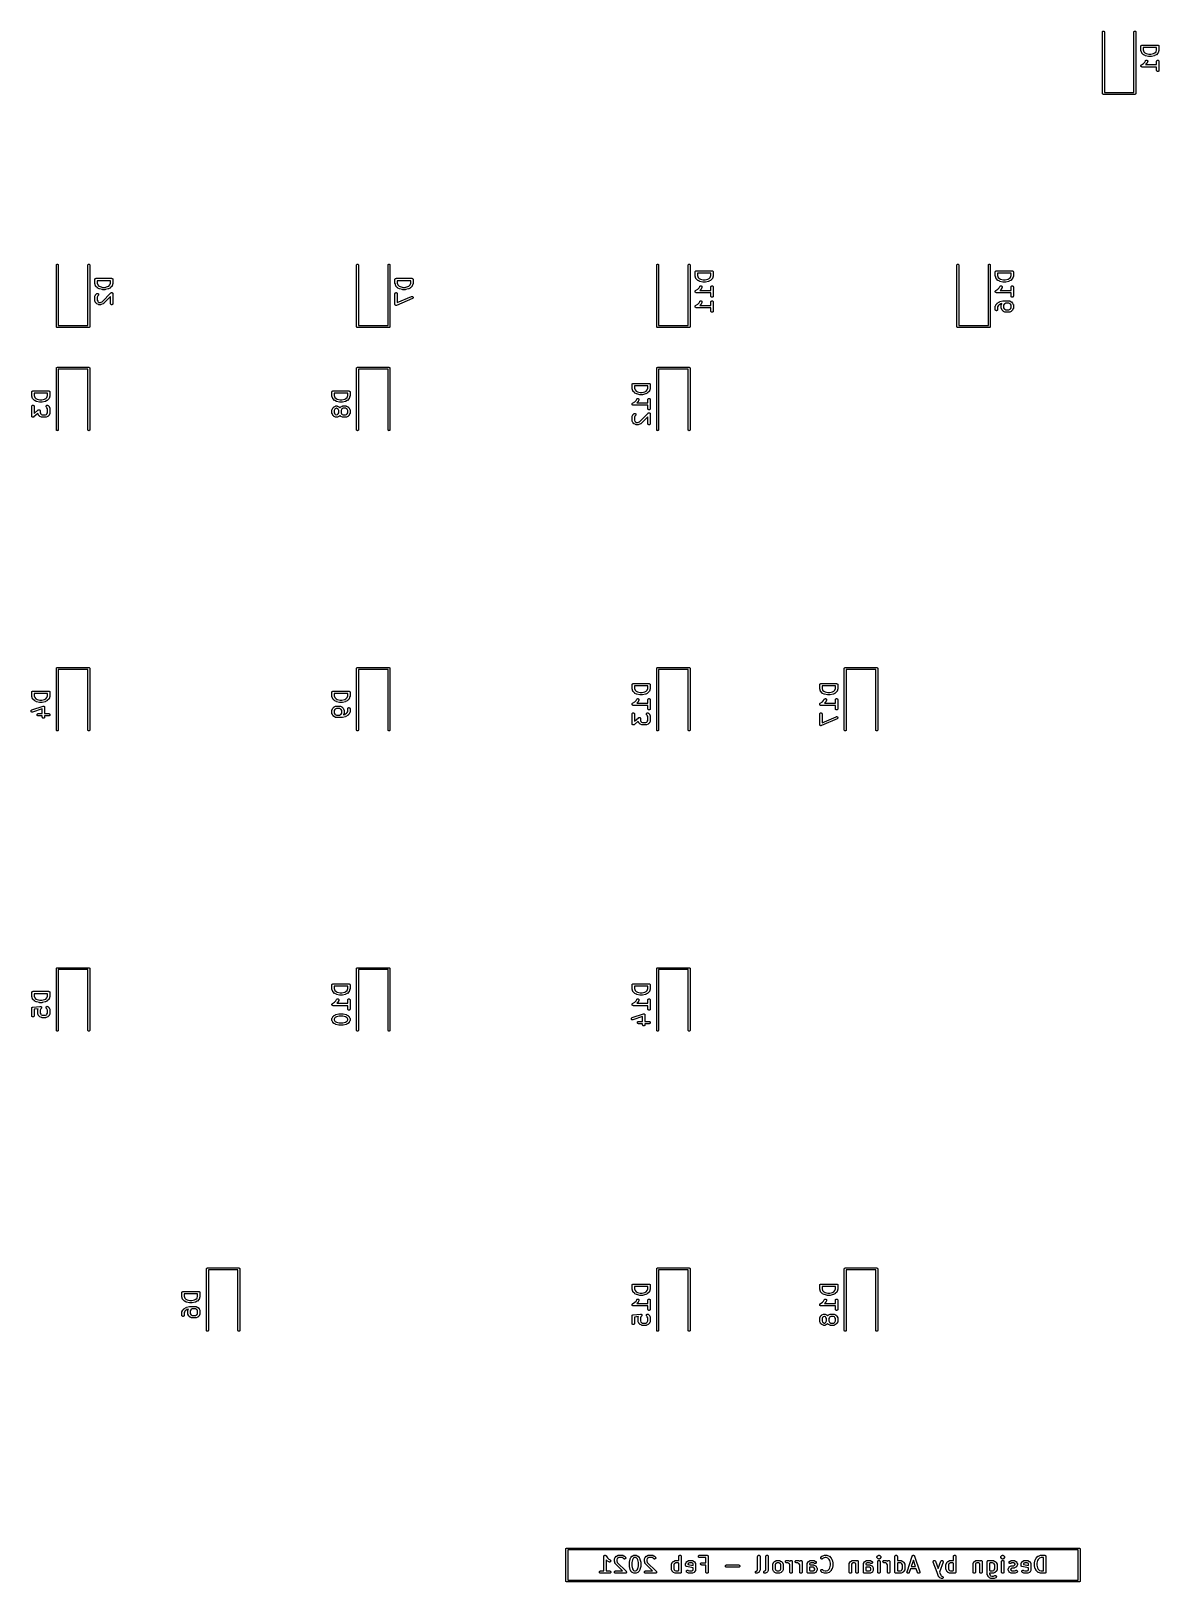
# Model space of a CAD drawing. Extents: x 3.99 to 6.81, y -5.65 to -1.77.
import ezdxf

# ---------------------------------------------------------------- set-up
doc = ezdxf.new("R2010")
doc.units = 0
doc.header["$MEASUREMENT"] = 0
doc.layers.add('BLACK', color=7, linetype='CONTINUOUS')

msp = doc.modelspace()

# ---------------------------------------------------------------- linework, layer by layer
at = {"layer": 'BLACK', "linetype": 'CONTINUOUS'}
for p, q in [((6.67118, -1.77414), (6.67122, -1.77379)), ((6.67118, -1.92768), (6.67118, -1.77414)), ((6.67122, -1.77379), (6.67135, -1.77334)), ((6.67135, -1.77334), (6.67157, -1.77293)), ((6.67157, -1.77293), (6.67186, -1.77257)), ((6.67186, -1.77257), (6.67222, -1.77228)), ((6.67222, -1.77228), (6.67263, -1.77206)), ((6.67263, -1.77206), (6.67308, -1.77192)), ((6.67308, -1.77192), (6.67354, -1.77188)), ((6.67354, -1.77188), (6.67401, -1.77192)), ((6.67401, -1.77192), (6.67445, -1.77206)), ((6.67445, -1.77206), (6.67486, -1.77228)), ((6.67486, -1.77228), (6.67522, -1.77257)), ((6.67522, -1.77257), (6.67552, -1.77293)), ((6.67552, -1.77293), (6.67574, -1.77334)), ((6.67574, -1.77334), (6.67587, -1.77379)), ((6.67587, -1.77379), (6.67591, -1.77414)), ((6.67591, -1.77414), (6.67591, -1.92543)), ((6.74992, -1.77414), (6.74996, -1.77379)), ((6.74992, -1.92543), (6.74992, -1.77414)), ((6.74996, -1.77379), (6.75009, -1.77334)), ((6.75009, -1.77334), (6.75031, -1.77293)), ((6.75031, -1.77293), (6.75061, -1.77257)), ((6.75061, -1.77257), (6.75096, -1.77228)), ((6.75096, -1.77228), (6.75138, -1.77206)), ((6.75138, -1.77206), (6.75182, -1.77192)), ((6.75182, -1.77192), (6.75228, -1.77188)), ((6.75228, -1.77188), (6.75275, -1.77192)), ((6.75275, -1.77192), (6.75319, -1.77206)), ((6.75319, -1.77206), (6.7536, -1.77228)), ((6.7536, -1.77228), (6.75396, -1.77257)), ((6.75396, -1.77257), (6.75426, -1.77293)), ((6.75426, -1.77293), (6.75448, -1.77334)), ((6.75448, -1.77334), (6.75461, -1.77379)), ((6.75461, -1.77379), (6.75465, -1.77414)), ((6.75465, -1.77414), (6.75465, -1.92768)), ((6.76714, -1.81011), (6.76717, -1.80984)), ((6.76714, -1.81013), (6.76714, -1.81011)), ((6.76714, -1.81015), (6.76714, -1.81013)), ((6.76714, -1.81013), (6.76714, -1.81013)), ((6.76714, -1.81013), (6.76714, -1.81013)), ((6.76714, -1.81953), (6.76714, -1.81015)), ((6.76716, -1.81969), (6.76714, -1.81953)), ((6.76716, -1.81986), (6.76716, -1.81969)), ((6.76719, -1.81998), (6.76716, -1.81986)), ((6.76717, -1.80984), (6.7672, -1.80956)), ((6.7672, -1.8201), (6.76719, -1.81998)), ((6.7672, -1.80955), (6.76721, -1.80954)), ((6.7672, -1.80956), (6.7672, -1.80955)), ((6.76725, -1.82026), (6.7672, -1.8201)), ((6.76721, -1.80954), (6.76729, -1.80928)), ((6.76728, -1.82042), (6.76725, -1.82026)), ((6.76729, -1.82046), (6.76728, -1.82042)), ((6.76729, -1.80928), (6.76737, -1.80901)), ((6.76917, -1.82609), (6.76729, -1.82046)), ((6.76737, -1.80901), (6.76738, -1.809)), ((6.76738, -1.80899), (6.76751, -1.80875)), ((6.76738, -1.809), (6.76738, -1.80899)), ((6.76751, -1.80875), (6.76765, -1.8085)), ((6.76765, -1.8085), (6.76765, -1.80849)), ((6.76765, -1.80849), (6.76766, -1.80849)), ((6.76766, -1.80849), (6.76784, -1.80827)), ((6.76784, -1.80827), (6.76801, -1.80806)), ((6.76801, -1.80806), (6.76802, -1.80805)), ((6.76802, -1.80805), (6.76803, -1.80804)), ((6.76803, -1.80804), (6.76824, -1.80787)), ((6.76824, -1.80787), (6.76846, -1.80769)), ((6.76846, -1.80769), (6.76847, -1.80769)), ((6.76847, -1.80769), (6.76848, -1.80768)), ((6.76848, -1.80768), (6.76872, -1.80755)), ((6.76872, -1.80755), (6.76897, -1.80742)), ((6.76897, -1.80742), (6.76898, -1.80742)), ((6.76898, -1.80742), (6.76899, -1.80742)), ((6.76899, -1.80742), (6.76925, -1.80734)), ((6.76925, -1.80734), (6.76952, -1.80726)), ((6.76952, -1.80726), (6.76953, -1.80726)), ((6.76953, -1.80726), (6.76954, -1.80725)), ((6.76954, -1.80725), (6.76982, -1.80723)), ((6.76982, -1.80723), (6.77009, -1.8072)), ((6.77009, -1.8072), (6.80946, -1.8072)), ((6.77305, -1.81311), (6.77305, -1.81905)), ((6.80651, -1.81311), (6.77305, -1.81311)), ((6.77305, -1.81905), (6.77455, -1.82356)), ((6.80501, -1.82356), (6.80651, -1.81905)), ((6.80651, -1.81905), (6.80651, -1.81311)), ((6.80946, -1.8072), (6.80948, -1.8072)), ((6.80948, -1.8072), (6.80948, -1.8072)), ((6.80948, -1.8072), (6.80948, -1.8072)), ((6.80948, -1.8072), (6.8095, -1.8072)), ((6.8095, -1.8072), (6.80978, -1.80723)), ((6.80978, -1.80723), (6.81006, -1.80726)), ((6.81006, -1.80726), (6.81007, -1.80726)), ((6.81007, -1.80726), (6.81008, -1.80727)), ((6.81008, -1.80727), (6.81034, -1.80735)), ((6.81034, -1.80735), (6.81061, -1.80743)), ((6.81227, -1.82046), (6.81039, -1.82609)), ((6.81061, -1.80743), (6.81062, -1.80744)), ((6.81062, -1.80744), (6.81063, -1.80744)), ((6.81063, -1.80744), (6.81087, -1.80757)), ((6.81087, -1.80757), (6.81111, -1.80771)), ((6.81111, -1.80771), (6.81112, -1.80771)), ((6.81112, -1.80771), (6.81113, -1.80772)), ((6.81113, -1.80772), (6.81135, -1.8079)), ((6.81135, -1.8079), (6.81156, -1.80807)), ((6.81156, -1.80807), (6.81157, -1.80808)), ((6.81157, -1.80808), (6.81157, -1.80809)), ((6.81157, -1.80809), (6.81175, -1.8083)), ((6.81175, -1.8083), (6.81192, -1.80852)), ((6.81192, -1.80852), (6.81193, -1.80853)), ((6.81193, -1.80853), (6.81193, -1.80854)), ((6.81193, -1.80854), (6.81206, -1.80878)), ((6.81206, -1.80878), (6.81219, -1.80903)), ((6.81219, -1.80903), (6.8122, -1.80904)), ((6.8122, -1.80904), (6.8122, -1.80905)), ((6.8122, -1.80905), (6.81228, -1.80931)), ((6.8123, -1.8203), (6.81227, -1.82046)), ((6.81228, -1.80931), (6.81236, -1.80958)), ((6.81235, -1.82014), (6.8123, -1.8203)), ((6.81237, -1.82002), (6.81235, -1.82014)), ((6.81236, -1.80958), (6.81236, -1.80959)), ((6.81236, -1.80959), (6.81236, -1.8096)), ((6.81236, -1.8096), (6.81239, -1.80988)), ((6.81239, -1.8199), (6.81237, -1.82002)), ((6.81239, -1.80988), (6.81242, -1.81015)), ((6.8124, -1.81973), (6.81239, -1.8199)), ((6.81242, -1.81957), (6.8124, -1.81973)), ((6.81242, -1.81015), (6.81242, -1.81953)), ((6.81242, -1.81953), (6.81242, -1.81957)), ((6.76714, -1.85888), (6.76717, -1.8586)), ((6.76717, -1.85917), (6.76714, -1.85888)), ((6.76714, -1.85888), (6.76714, -1.85888)), ((6.76714, -1.85888), (6.76714, -1.85888)), ((6.76717, -1.8586), (6.7672, -1.85831)), ((6.76719, -1.85945), (6.76717, -1.85917)), ((6.76719, -1.85946), (6.76719, -1.85945)), ((6.76719, -1.85945), (6.76719, -1.85945)), ((6.76727, -1.85972), (6.76719, -1.85946)), ((6.7672, -1.8583), (6.76729, -1.85803)), ((6.7672, -1.85831), (6.7672, -1.8583)), ((6.7672, -1.85831), (6.7672, -1.85831)), ((6.76736, -1.86), (6.76727, -1.85972)), ((6.76729, -1.85803), (6.76737, -1.85776)), ((6.76737, -1.85775), (6.76751, -1.8575)), ((6.76737, -1.85776), (6.76737, -1.85775)), ((6.76737, -1.85776), (6.76737, -1.85776)), ((6.76751, -1.8575), (6.76764, -1.85725)), ((6.76764, -1.85725), (6.76764, -1.85725)), ((6.76764, -1.85725), (6.76765, -1.85725)), ((6.76765, -1.85725), (6.76782, -1.85704)), ((6.76782, -1.85704), (6.76801, -1.85681)), ((6.76801, -1.8568), (6.76822, -1.85663)), ((6.76801, -1.85681), (6.76801, -1.8568)), ((6.76801, -1.8568), (6.76801, -1.8568)), ((6.76822, -1.85663), (6.76846, -1.85644)), ((6.76846, -1.85644), (6.77384, -1.85285)), ((6.7692, -1.82616), (6.76917, -1.82609)), ((6.76923, -1.82625), (6.7692, -1.82616)), ((6.76932, -1.82643), (6.76923, -1.82625)), ((6.7694, -1.82661), (6.76932, -1.82643)), ((6.76945, -1.82668), (6.7694, -1.82661)), ((6.76949, -1.82676), (6.76945, -1.82668)), ((6.76962, -1.82692), (6.76949, -1.82676)), ((6.76973, -1.82708), (6.76962, -1.82692)), ((6.7698, -1.82714), (6.76973, -1.82708)), ((6.76985, -1.82721), (6.7698, -1.82714)), ((6.76988, -1.82724), (6.76985, -1.82721)), ((6.77363, -1.83099), (6.76988, -1.82724)), ((6.77376, -1.83109), (6.77363, -1.83099)), ((6.77388, -1.83121), (6.77376, -1.83109)), ((6.77384, -1.85285), (6.77704, -1.84965)), ((6.77398, -1.83128), (6.77388, -1.83121)), ((6.77408, -1.83136), (6.77398, -1.83128)), ((6.77422, -1.83143), (6.77408, -1.83136)), ((6.77436, -1.83152), (6.77422, -1.83143)), ((6.7744, -1.83154), (6.77436, -1.83152)), ((6.77815, -1.83342), (6.7744, -1.83154)), ((6.77455, -1.82356), (6.77747, -1.82647)), ((6.77704, -1.84965), (6.7787, -1.84633)), ((6.77747, -1.82647), (6.7805, -1.82799)), ((6.77816, -1.83342), (6.77815, -1.83342)), ((6.77817, -1.83343), (6.77816, -1.83342)), ((6.77843, -1.83352), (6.77817, -1.83343)), ((6.77869, -1.83362), (6.77843, -1.83352)), ((6.7787, -1.83363), (6.77869, -1.83362)), ((6.77871, -1.83363), (6.7787, -1.83363)), ((6.7787, -1.84633), (6.77872, -1.84629)), ((6.77875, -1.83364), (6.77871, -1.83363)), ((6.77872, -1.84629), (6.77903, -1.84581)), ((6.78625, -1.83552), (6.77875, -1.83364)), ((6.77903, -1.84581), (6.77944, -1.84539)), ((6.78156, -1.85349), (6.7791, -1.85594)), ((6.7791, -1.85594), (6.80651, -1.85594)), ((6.77944, -1.84539), (6.77991, -1.84507)), ((6.77991, -1.84507), (6.78044, -1.84484)), ((6.78044, -1.84484), (6.781, -1.84472)), ((6.7805, -1.82799), (6.78733, -1.8297)), ((6.781, -1.84472), (6.78158, -1.84471)), ((6.78166, -1.85336), (6.78156, -1.85349)), ((6.78158, -1.84471), (6.78214, -1.84481)), ((6.78178, -1.85324), (6.78166, -1.85336)), ((6.78184, -1.85314), (6.78178, -1.85324)), ((6.78192, -1.85304), (6.78184, -1.85314)), ((6.782, -1.8529), (6.78192, -1.85304)), ((6.78209, -1.85276), (6.782, -1.8529)), ((6.78211, -1.85272), (6.78209, -1.85276)), ((6.78398, -1.84897), (6.78211, -1.85272)), ((6.78214, -1.84481), (6.78268, -1.84502)), ((6.78268, -1.84502), (6.78317, -1.84533)), ((6.78317, -1.84533), (6.78358, -1.84573)), ((6.78358, -1.84573), (6.78391, -1.8462)), ((6.78391, -1.8462), (6.78415, -1.84673)), ((6.78419, -1.84843), (6.78398, -1.84897)), ((6.78415, -1.84673), (6.78427, -1.84729)), ((6.78429, -1.84786), (6.78419, -1.84843)), ((6.78427, -1.84729), (6.78429, -1.84786)), ((6.7863, -1.83552), (6.78625, -1.83552)), ((6.78635, -1.83554), (6.7863, -1.83552)), ((6.78659, -1.83557), (6.78635, -1.83554)), ((6.78682, -1.8356), (6.78659, -1.83557)), ((6.78687, -1.8356), (6.78682, -1.8356)), ((6.78693, -1.8356), (6.78687, -1.8356)), ((6.78697, -1.8356), (6.78693, -1.8356)), ((6.79259, -1.8356), (6.78697, -1.8356)), ((6.78733, -1.8297), (6.79223, -1.8297)), ((6.79223, -1.8297), (6.79906, -1.82799)), ((6.79264, -1.8356), (6.79259, -1.8356)), ((6.7927, -1.8356), (6.79264, -1.8356)), ((6.79293, -1.83557), (6.7927, -1.8356)), ((6.79316, -1.83555), (6.79293, -1.83557)), ((6.79321, -1.83553), (6.79316, -1.83555)), ((6.79327, -1.83553), (6.79321, -1.83553)), ((6.79331, -1.83552), (6.79327, -1.83553)), ((6.80081, -1.83364), (6.79331, -1.83552)), ((6.79906, -1.82799), (6.80209, -1.82647)), ((6.80082, -1.83364), (6.80081, -1.83364)), ((6.80083, -1.83363), (6.80082, -1.83364)), ((6.80109, -1.83354), (6.80083, -1.83363)), ((6.80135, -1.83345), (6.80109, -1.83354)), ((6.80136, -1.83344), (6.80135, -1.83345)), ((6.80137, -1.83344), (6.80136, -1.83344)), ((6.80141, -1.83342), (6.80137, -1.83344)), ((6.80516, -1.83154), (6.80141, -1.83342)), ((6.80209, -1.82647), (6.80501, -1.82356)), ((6.8053, -1.83145), (6.80516, -1.83154)), ((6.80545, -1.83138), (6.8053, -1.83145)), ((6.80554, -1.8313), (6.80545, -1.83138)), ((6.80565, -1.83124), (6.80554, -1.8313)), ((6.80577, -1.83112), (6.80565, -1.83124)), ((6.8059, -1.83102), (6.80577, -1.83112)), ((6.80593, -1.83099), (6.8059, -1.83102)), ((6.80968, -1.82724), (6.80593, -1.83099)), ((6.80651, -1.84761), (6.80658, -1.84704)), ((6.80651, -1.84765), (6.80651, -1.84761)), ((6.80651, -1.85594), (6.80651, -1.84765)), ((6.80658, -1.84704), (6.80675, -1.84649)), ((6.80675, -1.84649), (6.80703, -1.84598)), ((6.80703, -1.84598), (6.8074, -1.84554)), ((6.8074, -1.84554), (6.80785, -1.84518)), ((6.80785, -1.84518), (6.80836, -1.84491)), ((6.80836, -1.84491), (6.80891, -1.84475)), ((6.80891, -1.84475), (6.80948, -1.8447)), ((6.80948, -1.8447), (6.81006, -1.84476)), ((6.80973, -1.82717), (6.80968, -1.82724)), ((6.8098, -1.82711), (6.80973, -1.82717)), ((6.80991, -1.82695), (6.8098, -1.82711)), ((6.81004, -1.82679), (6.80991, -1.82695)), ((6.81008, -1.82672), (6.81004, -1.82679)), ((6.81006, -1.84476), (6.81061, -1.84493)), ((6.81013, -1.82665), (6.81008, -1.82672)), ((6.81022, -1.82646), (6.81013, -1.82665)), ((6.81032, -1.82629), (6.81022, -1.82646)), ((6.81034, -1.8262), (6.81032, -1.82629)), ((6.81038, -1.82612), (6.81034, -1.8262)), ((6.81039, -1.82609), (6.81038, -1.82612)), ((6.81061, -1.84493), (6.81111, -1.8452)), ((6.81111, -1.8452), (6.81156, -1.84557)), ((6.81156, -1.84557), (6.81192, -1.84601)), ((6.81192, -1.84601), (6.81219, -1.84652)), ((6.81219, -1.84652), (6.81236, -1.84708)), ((6.81236, -1.84708), (6.81242, -1.84765)), ((6.81242, -1.84765), (6.81242, -1.87015)), ((6.76736, -1.86001), (6.76736, -1.86)), ((6.76749, -1.86027), (6.76736, -1.86001)), ((6.76736, -1.86001), (6.76736, -1.86001)), ((6.76762, -1.86051), (6.76749, -1.86027)), ((6.76762, -1.86052), (6.76762, -1.86051)), ((6.76763, -1.86052), (6.76762, -1.86052)), ((6.76782, -1.86076), (6.76763, -1.86052)), ((6.76798, -1.86096), (6.76782, -1.86076)), ((6.76799, -1.86096), (6.76798, -1.86096)), ((6.76799, -1.86097), (6.76799, -1.86096)), ((6.76821, -1.86116), (6.76799, -1.86097)), ((6.76843, -1.86133), (6.76821, -1.86116)), ((6.76843, -1.86134), (6.76843, -1.86133)), ((6.76867, -1.86147), (6.76843, -1.86134)), ((6.76843, -1.86134), (6.76843, -1.86134)), ((6.76893, -1.86161), (6.76867, -1.86147)), ((6.76919, -1.8617), (6.76893, -1.86161)), ((6.76893, -1.86161), (6.76893, -1.86161)), ((6.76893, -1.86161), (6.76893, -1.86161)), ((6.76948, -1.86179), (6.76919, -1.8617)), ((6.76977, -1.86182), (6.76948, -1.86179)), ((6.76948, -1.86179), (6.76948, -1.86179)), ((6.76948, -1.86179), (6.76948, -1.86179)), ((6.77005, -1.86185), (6.76977, -1.86182)), ((6.77006, -1.86185), (6.77005, -1.86185)), ((6.77009, -1.86185), (6.77006, -1.86185)), ((6.77006, -1.86185), (6.77006, -1.86185)), ((6.77006, -1.86185), (6.77006, -1.86185)), ((6.80651, -1.86185), (6.77009, -1.86185)), ((6.80651, -1.87015), (6.80651, -1.86185)), ((6.80657, -1.87072), (6.80651, -1.87015)), ((6.80673, -1.87127), (6.80657, -1.87072)), ((6.807, -1.87178), (6.80673, -1.87127)), ((6.80737, -1.87223), (6.807, -1.87178)), ((6.80781, -1.87259), (6.80737, -1.87223)), ((6.80832, -1.87287), (6.80781, -1.87259)), ((6.80887, -1.87304), (6.80832, -1.87287)), ((6.80944, -1.8731), (6.80887, -1.87304)), ((6.81002, -1.87305), (6.80944, -1.8731)), ((6.81057, -1.87288), (6.81002, -1.87305)), ((6.81108, -1.87262), (6.81057, -1.87288)), ((6.81153, -1.87226), (6.81108, -1.87262)), ((6.8119, -1.87181), (6.81153, -1.87226)), ((6.81218, -1.87131), (6.8119, -1.87181)), ((6.81235, -1.87076), (6.81218, -1.87131)), ((6.81242, -1.87019), (6.81235, -1.87076)), ((6.81242, -1.87015), (6.81242, -1.87019)), ((6.67117, -1.9278), (6.67118, -1.92768)), ((6.67122, -1.92826), (6.67117, -1.9278)), ((6.67135, -1.9287), (6.67122, -1.92826)), ((6.67157, -1.92911), (6.67135, -1.9287)), ((6.67186, -1.92947), (6.67157, -1.92911)), ((6.67222, -1.92977), (6.67186, -1.92947)), ((6.67263, -1.92999), (6.67222, -1.92977)), ((6.67308, -1.93012), (6.67263, -1.92999)), ((6.67354, -1.93017), (6.67308, -1.93012)), ((6.67366, -1.93016), (6.67354, -1.93017)), ((6.75217, -1.93016), (6.67366, -1.93016)), ((6.67591, -1.92543), (6.74992, -1.92543)), ((6.75228, -1.93017), (6.75217, -1.93016)), ((6.7524, -1.93016), (6.75228, -1.93017)), ((6.75275, -1.93012), (6.7524, -1.93016)), ((6.7524, -1.93016), (6.7524, -1.93016)), ((6.75319, -1.92999), (6.75275, -1.93012)), ((6.7536, -1.92977), (6.75319, -1.92999)), ((6.75396, -1.92947), (6.7536, -1.92977)), ((6.75426, -1.92911), (6.75396, -1.92947)), ((6.75448, -1.9287), (6.75426, -1.92911)), ((6.75461, -1.92826), (6.75448, -1.9287)), ((6.75466, -1.9278), (6.75461, -1.92826)), ((6.75465, -1.92768), (6.75466, -1.9278)), ((4.05743, -2.35668), (4.05747, -2.35633)), ((4.05743, -2.51022), (4.05743, -2.35668)), ((4.05747, -2.35633), (4.0576, -2.35588)), ((4.0576, -2.35588), (4.05782, -2.35547)), ((4.05782, -2.35547), (4.05811, -2.35511)), ((4.05811, -2.35511), (4.05847, -2.35482)), ((4.05847, -2.35482), (4.05889, -2.3546)), ((4.05889, -2.3546), (4.05933, -2.35446)), ((4.05933, -2.35446), (4.05979, -2.35442)), ((4.05979, -2.35442), (4.06026, -2.35446)), ((4.06026, -2.35446), (4.0607, -2.3546)), ((4.0607, -2.3546), (4.06111, -2.35482)), ((4.06111, -2.35482), (4.06147, -2.35511)), ((4.06147, -2.35511), (4.06177, -2.35547)), ((4.06177, -2.35547), (4.06199, -2.35588)), ((4.06199, -2.35588), (4.06212, -2.35633)), ((4.06212, -2.35633), (4.06216, -2.35668)), ((4.06216, -2.35668), (4.06216, -2.50797)), ((4.13617, -2.35668), (4.13621, -2.35633)), ((4.13617, -2.50797), (4.13617, -2.35668)), ((4.13621, -2.35633), (4.13634, -2.35588)), ((4.13634, -2.35588), (4.13656, -2.35547)), ((4.13656, -2.35547), (4.13686, -2.35511)), ((4.13686, -2.35511), (4.13721, -2.35482)), ((4.13721, -2.35482), (4.13763, -2.3546)), ((4.13763, -2.3546), (4.13807, -2.35446)), ((4.13807, -2.35446), (4.13853, -2.35442)), ((4.13853, -2.35442), (4.139, -2.35446)), ((4.139, -2.35446), (4.13944, -2.3546)), ((4.13944, -2.3546), (4.13985, -2.35482)), ((4.13985, -2.35482), (4.14021, -2.35511)), ((4.14021, -2.35511), (4.14051, -2.35547)), ((4.14051, -2.35547), (4.14073, -2.35588)), ((4.14073, -2.35588), (4.14086, -2.35633)), ((4.14086, -2.35633), (4.1409, -2.35668)), ((4.1409, -2.35668), (4.1409, -2.51022)), ((4.80743, -2.35668), (4.80747, -2.35633)), ((4.80743, -2.51022), (4.80743, -2.35668)), ((4.80747, -2.35633), (4.8076, -2.35588)), ((4.8076, -2.35588), (4.80782, -2.35547)), ((4.80782, -2.35547), (4.80811, -2.35511)), ((4.80811, -2.35511), (4.80847, -2.35482)), ((4.80847, -2.35482), (4.80889, -2.3546)), ((4.80889, -2.3546), (4.80933, -2.35446)), ((4.80933, -2.35446), (4.80979, -2.35442)), ((4.80979, -2.35442), (4.81026, -2.35446)), ((4.81026, -2.35446), (4.8107, -2.3546)), ((4.8107, -2.3546), (4.81111, -2.35482)), ((4.81111, -2.35482), (4.81147, -2.35511)), ((4.81147, -2.35511), (4.81177, -2.35547)), ((4.81177, -2.35547), (4.81199, -2.35588)), ((4.81199, -2.35588), (4.81212, -2.35633)), ((4.81212, -2.35633), (4.81216, -2.35668)), ((4.81216, -2.35668), (4.81216, -2.50797)), ((4.88617, -2.35668), (4.88621, -2.35633)), ((4.88617, -2.50797), (4.88617, -2.35668)), ((4.88621, -2.35633), (4.88634, -2.35588)), ((4.88634, -2.35588), (4.88656, -2.35547)), ((4.88656, -2.35547), (4.88686, -2.35511)), ((4.88686, -2.35511), (4.88721, -2.35482)), ((4.88721, -2.35482), (4.88763, -2.3546)), ((4.88763, -2.3546), (4.88807, -2.35446)), ((4.88807, -2.35446), (4.88853, -2.35442)), ((4.88853, -2.35442), (4.889, -2.35446)), ((4.889, -2.35446), (4.88944, -2.3546)), ((4.88944, -2.3546), (4.88985, -2.35482)), ((4.88985, -2.35482), (4.89021, -2.35511)), ((4.89021, -2.35511), (4.89051, -2.35547)), ((4.89051, -2.35547), (4.89073, -2.35588)), ((4.89073, -2.35588), (4.89086, -2.35633)), ((4.89086, -2.35633), (4.8909, -2.35668)), ((4.8909, -2.35668), (4.8909, -2.51022)), ((5.55743, -2.35668), (5.55747, -2.35633)), ((5.55743, -2.51022), (5.55743, -2.35668)), ((5.55747, -2.35633), (5.5576, -2.35588)), ((5.5576, -2.35588), (5.55782, -2.35547)), ((5.55782, -2.35547), (5.55811, -2.35511)), ((5.55811, -2.35511), (5.55847, -2.35482)), ((5.55847, -2.35482), (5.55889, -2.3546)), ((5.55889, -2.3546), (5.55933, -2.35446)), ((5.55933, -2.35446), (5.55979, -2.35442)), ((5.55979, -2.35442), (5.56026, -2.35446)), ((5.56026, -2.35446), (5.5607, -2.3546)), ((5.5607, -2.3546), (5.56111, -2.35482)), ((5.56111, -2.35482), (5.56147, -2.35511)), ((5.56147, -2.35511), (5.56177, -2.35547)), ((5.56177, -2.35547), (5.56199, -2.35588)), ((5.56199, -2.35588), (5.56212, -2.35633)), ((5.56212, -2.35633), (5.56216, -2.35668)), ((5.56216, -2.35668), (5.56216, -2.50797)), ((5.63617, -2.35668), (5.63621, -2.35633)), ((5.63617, -2.50797), (5.63617, -2.35668)), ((5.63621, -2.35633), (5.63634, -2.35588)), ((5.63634, -2.35588), (5.63656, -2.35547)), ((5.63656, -2.35547), (5.63686, -2.35511)), ((5.63686, -2.35511), (5.63721, -2.35482)), ((5.63721, -2.35482), (5.63763, -2.3546)), ((5.63763, -2.3546), (5.63807, -2.35446)), ((5.63807, -2.35446), (5.63853, -2.35442)), ((5.63853, -2.35442), (5.639, -2.35446)), ((5.639, -2.35446), (5.63944, -2.3546)), ((5.63944, -2.3546), (5.63985, -2.35482)), ((5.63985, -2.35482), (5.64021, -2.35511)), ((5.64021, -2.35511), (5.64051, -2.35547)), ((5.64051, -2.35547), (5.64073, -2.35588)), ((5.64073, -2.35588), (5.64086, -2.35633)), ((5.64086, -2.35633), (5.6409, -2.35668)), ((5.6409, -2.35668), (5.6409, -2.51022)), ((6.30743, -2.35668), (6.30747, -2.35633)), ((6.30743, -2.51022), (6.30743, -2.35668)), ((6.30747, -2.35633), (6.3076, -2.35588)), ((6.3076, -2.35588), (6.30782, -2.35547)), ((6.30782, -2.35547), (6.30811, -2.35511)), ((6.30811, -2.35511), (6.30847, -2.35482)), ((6.30847, -2.35482), (6.30889, -2.3546)), ((6.30889, -2.3546), (6.30933, -2.35446)), ((6.30933, -2.35446), (6.30979, -2.35442)), ((6.30979, -2.35442), (6.31026, -2.35446)), ((6.31026, -2.35446), (6.3107, -2.3546)), ((6.3107, -2.3546), (6.31111, -2.35482)), ((6.31111, -2.35482), (6.31147, -2.35511)), ((6.31147, -2.35511), (6.31177, -2.35547)), ((6.31177, -2.35547), (6.31199, -2.35588)), ((6.31199, -2.35588), (6.31212, -2.35633)), ((6.31212, -2.35633), (6.31216, -2.35668)), ((6.31216, -2.35668), (6.31216, -2.50797)), ((6.38617, -2.35668), (6.38621, -2.35633)), ((6.38617, -2.50797), (6.38617, -2.35668)), ((6.38621, -2.35633), (6.38634, -2.35588)), ((6.38634, -2.35588), (6.38656, -2.35547)), ((6.38656, -2.35547), (6.38686, -2.35511)), ((6.38686, -2.35511), (6.38721, -2.35482)), ((6.38721, -2.35482), (6.38763, -2.3546)), ((6.38763, -2.3546), (6.38807, -2.35446)), ((6.38807, -2.35446), (6.38853, -2.35442)), ((6.38853, -2.35442), (6.389, -2.35446)), ((6.389, -2.35446), (6.38944, -2.3546)), ((6.38944, -2.3546), (6.38985, -2.35482)), ((6.38985, -2.35482), (6.39021, -2.35511)), ((6.39021, -2.35511), (6.39051, -2.35547)), ((6.39051, -2.35547), (6.39073, -2.35588)), ((6.39073, -2.35588), (6.39086, -2.35633)), ((6.39086, -2.35633), (6.3909, -2.35668)), ((6.3909, -2.35668), (6.3909, -2.51022)), ((4.15339, -2.39265), (4.15342, -2.39237)), ((4.15339, -2.39267), (4.15339, -2.39265)), ((4.15339, -2.39269), (4.15339, -2.39267)), ((4.15339, -2.39267), (4.15339, -2.39267)), ((4.15339, -2.39267), (4.15339, -2.39267)), ((4.15339, -2.40207), (4.15339, -2.39269)), ((4.15341, -2.40223), (4.15339, -2.40207)), ((4.15341, -2.4024), (4.15341, -2.40223)), ((4.15342, -2.39237), (4.15345, -2.3921)), ((4.15345, -2.39209), (4.15346, -2.39208)), ((4.15345, -2.3921), (4.15345, -2.39209)), ((4.15346, -2.39208), (4.15354, -2.39182)), ((4.15354, -2.39182), (4.15362, -2.39155)), ((4.15362, -2.39155), (4.15363, -2.39154)), ((4.15363, -2.39153), (4.15376, -2.39129)), ((4.15363, -2.39154), (4.15363, -2.39153)), ((4.15376, -2.39129), (4.1539, -2.39104)), ((4.1539, -2.39103), (4.15391, -2.39102)), ((4.1539, -2.39104), (4.1539, -2.39103)), ((4.15391, -2.39102), (4.15409, -2.39081)), ((4.15409, -2.39081), (4.15426, -2.3906)), ((4.15426, -2.3906), (4.15427, -2.39059)), ((4.15427, -2.39059), (4.15428, -2.39058)), ((4.15428, -2.39058), (4.15449, -2.39041)), ((4.15449, -2.39041), (4.15471, -2.39023)), ((4.15471, -2.39023), (4.15472, -2.39023)), ((4.15472, -2.39023), (4.15473, -2.39022)), ((4.15473, -2.39022), (4.15497, -2.39009)), ((4.15497, -2.39009), (4.15522, -2.38996)), ((4.15522, -2.38996), (4.15523, -2.38996)), ((4.15523, -2.38996), (4.15524, -2.38996)), ((4.15524, -2.38996), (4.1555, -2.38988)), ((4.1555, -2.38988), (4.15577, -2.3898)), ((4.15577, -2.3898), (4.15578, -2.3898)), ((4.15578, -2.3898), (4.15579, -2.38979)), ((4.15579, -2.38979), (4.15607, -2.38977)), ((4.15607, -2.38977), (4.15634, -2.38974)), ((4.15634, -2.38974), (4.19571, -2.38974)), ((4.1593, -2.39565), (4.1593, -2.40159)), ((4.19276, -2.39565), (4.1593, -2.39565)), ((4.1593, -2.40159), (4.1608, -2.4061)), ((4.19126, -2.4061), (4.19276, -2.40159)), ((4.19276, -2.40159), (4.19276, -2.39565)), ((4.19571, -2.38974), (4.19573, -2.38974)), ((4.19573, -2.38974), (4.19573, -2.38974)), ((4.19573, -2.38974), (4.19573, -2.38974)), ((4.19573, -2.38974), (4.19576, -2.38974)), ((4.19576, -2.38974), (4.19603, -2.38977)), ((4.19603, -2.38977), (4.19631, -2.3898)), ((4.19631, -2.3898), (4.19632, -2.3898)), ((4.19632, -2.3898), (4.19633, -2.3898)), ((4.19633, -2.3898), (4.19659, -2.38989)), ((4.19659, -2.38989), (4.19686, -2.38997)), ((4.19686, -2.38997), (4.19687, -2.38998)), ((4.19687, -2.38998), (4.19688, -2.38998)), ((4.19688, -2.38998), (4.19712, -2.39011)), ((4.19712, -2.39011), (4.19736, -2.39025)), ((4.19736, -2.39025), (4.19737, -2.39025)), ((4.19737, -2.39025), (4.19738, -2.39026)), ((4.19738, -2.39026), (4.1976, -2.39044)), ((4.1976, -2.39044), (4.19781, -2.39061)), ((4.19781, -2.39061), (4.19782, -2.39062)), ((4.19782, -2.39062), (4.19782, -2.39063)), ((4.19782, -2.39063), (4.198, -2.39084)), ((4.198, -2.39084), (4.19817, -2.39106)), ((4.19817, -2.39106), (4.19818, -2.39107)), ((4.19818, -2.39107), (4.19818, -2.39108)), ((4.19818, -2.39108), (4.19831, -2.39132)), ((4.19831, -2.39132), (4.19844, -2.39157)), ((4.19844, -2.39157), (4.19845, -2.39158)), ((4.19845, -2.39158), (4.19845, -2.39159)), ((4.19845, -2.39159), (4.19853, -2.39185)), ((4.19853, -2.39185), (4.19861, -2.39212)), ((4.19861, -2.39212), (4.19861, -2.39213)), ((4.19861, -2.39213), (4.19861, -2.39214)), ((4.19861, -2.39214), (4.19864, -2.39242)), ((4.19864, -2.39242), (4.19867, -2.39269)), ((4.19865, -2.40227), (4.19864, -2.40244)), ((4.19867, -2.40211), (4.19865, -2.40227)), ((4.19867, -2.39269), (4.19867, -2.40207)), ((4.19867, -2.40207), (4.19867, -2.40211)), ((4.90339, -2.39265), (4.90342, -2.39237)), ((4.90339, -2.39267), (4.90339, -2.39265)), ((4.90339, -2.39269), (4.90339, -2.39267)), ((4.90339, -2.39267), (4.90339, -2.39267)), ((4.90339, -2.39267), (4.90339, -2.39267)), ((4.90339, -2.40207), (4.90339, -2.39269)), ((4.90341, -2.40223), (4.90339, -2.40207)), ((4.90341, -2.4024), (4.90341, -2.40223)), ((4.90342, -2.39237), (4.90345, -2.3921)), ((4.90345, -2.39209), (4.90346, -2.39208)), ((4.90345, -2.3921), (4.90345, -2.39209)), ((4.90346, -2.39208), (4.90354, -2.39182)), ((4.90354, -2.39182), (4.90362, -2.39155)), ((4.90362, -2.39155), (4.90363, -2.39154)), ((4.90363, -2.39153), (4.90376, -2.39129)), ((4.90363, -2.39154), (4.90363, -2.39153)), ((4.90376, -2.39129), (4.9039, -2.39104)), ((4.9039, -2.39103), (4.90391, -2.39102)), ((4.9039, -2.39104), (4.9039, -2.39103)), ((4.90391, -2.39102), (4.90409, -2.39081)), ((4.90409, -2.39081), (4.90426, -2.3906)), ((4.90426, -2.3906), (4.90427, -2.39059)), ((4.90427, -2.39059), (4.90428, -2.39058)), ((4.90428, -2.39058), (4.90449, -2.39041)), ((4.90449, -2.39041), (4.90471, -2.39023)), ((4.90471, -2.39023), (4.90472, -2.39023)), ((4.90472, -2.39023), (4.90473, -2.39022)), ((4.90473, -2.39022), (4.90497, -2.39009)), ((4.90497, -2.39009), (4.90522, -2.38996)), ((4.90522, -2.38996), (4.90523, -2.38996)), ((4.90523, -2.38996), (4.90524, -2.38996)), ((4.90524, -2.38996), (4.9055, -2.38988)), ((4.9055, -2.38988), (4.90577, -2.3898)), ((4.90577, -2.3898), (4.90578, -2.3898)), ((4.90578, -2.3898), (4.90579, -2.38979)), ((4.90579, -2.38979), (4.90607, -2.38977)), ((4.90607, -2.38977), (4.90634, -2.38974)), ((4.90634, -2.38974), (4.94571, -2.38974)), ((4.9093, -2.39565), (4.9093, -2.40159)), ((4.94276, -2.39565), (4.9093, -2.39565)), ((4.9093, -2.40159), (4.9108, -2.4061)), ((4.94126, -2.4061), (4.94276, -2.40159)), ((4.94276, -2.40159), (4.94276, -2.39565)), ((4.94571, -2.38974), (4.94573, -2.38974)), ((4.94573, -2.38974), (4.94573, -2.38974)), ((4.94573, -2.38974), (4.94573, -2.38974)), ((4.94573, -2.38974), (4.94576, -2.38974)), ((4.94576, -2.38974), (4.94603, -2.38977)), ((4.94603, -2.38977), (4.94631, -2.3898)), ((4.94631, -2.3898), (4.94632, -2.3898)), ((4.94632, -2.3898), (4.94633, -2.3898)), ((4.94633, -2.3898), (4.94659, -2.38989)), ((4.94659, -2.38989), (4.94686, -2.38997)), ((4.94686, -2.38997), (4.94687, -2.38998)), ((4.94687, -2.38998), (4.94688, -2.38998)), ((4.94688, -2.38998), (4.94712, -2.39011)), ((4.94712, -2.39011), (4.94736, -2.39025)), ((4.94736, -2.39025), (4.94737, -2.39025)), ((4.94737, -2.39025), (4.94738, -2.39026)), ((4.94738, -2.39026), (4.9476, -2.39044)), ((4.9476, -2.39044), (4.94781, -2.39061)), ((4.94781, -2.39061), (4.94782, -2.39062)), ((4.94782, -2.39062), (4.94782, -2.39063)), ((4.94782, -2.39063), (4.948, -2.39084)), ((4.948, -2.39084), (4.94817, -2.39106)), ((4.94817, -2.39106), (4.94818, -2.39107)), ((4.94818, -2.39107), (4.94818, -2.39108)), ((4.94818, -2.39108), (4.94831, -2.39132)), ((4.94831, -2.39132), (4.94844, -2.39157)), ((4.94844, -2.39157), (4.94845, -2.39158)), ((4.94845, -2.39158), (4.94845, -2.39159)), ((4.94845, -2.39159), (4.94853, -2.39185)), ((4.94853, -2.39185), (4.94861, -2.39212)), ((4.94861, -2.39212), (4.94861, -2.39213)), ((4.94861, -2.39213), (4.94861, -2.39214)), ((4.94861, -2.39214), (4.94864, -2.39242)), ((4.94864, -2.39242), (4.94867, -2.39269)), ((4.94865, -2.40227), (4.94864, -2.40244)), ((4.94867, -2.40211), (4.94865, -2.40227)), ((4.94867, -2.39269), (4.94867, -2.40207)), ((4.94867, -2.40207), (4.94867, -2.40211)), ((5.65339, -2.3739), (5.65342, -2.37363)), ((5.65339, -2.37392), (5.65339, -2.3739)), ((5.65339, -2.37393), (5.65339, -2.37392)), ((5.65339, -2.37392), (5.65339, -2.37392)), ((5.65339, -2.37395), (5.65339, -2.37393)), ((5.65339, -2.38332), (5.65339, -2.37395)), ((5.65341, -2.38348), (5.65339, -2.38332)), ((5.65341, -2.38365), (5.65341, -2.38348)), ((5.65344, -2.38377), (5.65341, -2.38365)), ((5.65342, -2.37363), (5.65345, -2.37335)), ((5.65345, -2.38389), (5.65344, -2.38377)), ((5.65345, -2.37334), (5.65346, -2.37333)), ((5.65345, -2.37335), (5.65345, -2.37334)), ((5.6535, -2.38405), (5.65345, -2.38389)), ((5.65346, -2.37333), (5.65354, -2.37307)), ((5.65353, -2.38421), (5.6535, -2.38405)), ((5.65354, -2.38425), (5.65353, -2.38421)), ((5.65354, -2.37307), (5.65362, -2.3728)), ((5.65542, -2.38988), (5.65354, -2.38425)), ((5.65362, -2.3728), (5.65363, -2.37279)), ((5.65363, -2.37278), (5.65376, -2.37254)), ((5.65363, -2.37279), (5.65363, -2.37278)), ((5.65376, -2.37254), (5.6539, -2.37229)), ((5.6539, -2.37229), (5.65391, -2.37228)), ((5.6539, -2.37229), (5.6539, -2.37229)), ((5.65391, -2.37228), (5.65409, -2.37206)), ((5.65409, -2.37206), (5.65426, -2.37185)), ((5.65426, -2.37185), (5.65427, -2.37184)), ((5.65427, -2.37184), (5.65428, -2.37184)), ((5.65428, -2.37184), (5.65449, -2.37166)), ((5.65449, -2.37166), (5.65471, -2.37149)), ((5.65471, -2.37149), (5.65472, -2.37148)), ((5.65472, -2.37148), (5.65473, -2.37147)), ((5.65473, -2.37147), (5.65497, -2.37135)), ((5.65497, -2.37135), (5.65522, -2.37122)), ((5.65522, -2.37122), (5.65523, -2.37121)), ((5.65523, -2.37121), (5.65524, -2.37121)), ((5.65524, -2.37121), (5.6555, -2.37113)), ((5.65545, -2.38996), (5.65542, -2.38988)), ((5.65548, -2.39004), (5.65545, -2.38996)), ((5.65557, -2.39022), (5.65548, -2.39004)), ((5.6555, -2.37113), (5.65577, -2.37105)), ((5.65565, -2.3904), (5.65557, -2.39022)), ((5.6557, -2.39047), (5.65565, -2.3904)), ((5.65574, -2.39055), (5.6557, -2.39047)), ((5.65587, -2.39071), (5.65574, -2.39055)), ((5.65577, -2.37105), (5.65578, -2.37105)), ((5.65578, -2.37105), (5.65579, -2.37104)), ((5.65579, -2.37104), (5.65607, -2.37102)), ((5.65598, -2.39087), (5.65587, -2.39071)), ((5.65605, -2.39093), (5.65598, -2.39087)), ((5.6561, -2.391), (5.65605, -2.39093)), ((5.65607, -2.37102), (5.65634, -2.37099)), ((5.65613, -2.39103), (5.6561, -2.391)), ((5.65988, -2.39478), (5.65613, -2.39103)), ((5.65634, -2.37099), (5.69571, -2.37099)), ((5.6593, -2.3769), (5.6593, -2.38284)), ((5.69276, -2.3769), (5.6593, -2.3769)), ((5.6593, -2.38284), (5.6608, -2.38735)), ((5.66001, -2.39489), (5.65988, -2.39478)), ((5.66013, -2.395), (5.66001, -2.39489)), ((5.66023, -2.39507), (5.66013, -2.395)), ((5.66033, -2.39515), (5.66023, -2.39507)), ((5.66047, -2.39523), (5.66033, -2.39515)), ((5.66061, -2.39532), (5.66047, -2.39523)), ((5.66065, -2.39533), (5.66061, -2.39532)), ((5.6644, -2.39721), (5.66065, -2.39533)), ((5.6608, -2.38735), (5.66372, -2.39027)), ((5.66372, -2.39027), (5.66675, -2.39178)), ((5.66441, -2.39721), (5.6644, -2.39721)), ((5.66442, -2.39722), (5.66441, -2.39721)), ((5.66468, -2.39732), (5.66442, -2.39722)), ((5.66494, -2.39742), (5.66468, -2.39732)), ((5.66495, -2.39742), (5.66494, -2.39742)), ((5.66496, -2.39742), (5.66495, -2.39742)), ((5.665, -2.39743), (5.66496, -2.39742)), ((5.6725, -2.39931), (5.665, -2.39743)), ((5.66675, -2.39178), (5.67358, -2.39349)), ((5.67255, -2.39931), (5.6725, -2.39931)), ((5.6726, -2.39933), (5.67255, -2.39931)), ((5.67284, -2.39936), (5.6726, -2.39933)), ((5.67307, -2.39939), (5.67284, -2.39936)), ((5.67312, -2.39939), (5.67307, -2.39939)), ((5.67318, -2.3994), (5.67312, -2.39939)), ((5.67322, -2.3994), (5.67318, -2.3994)), ((5.67884, -2.3994), (5.67322, -2.3994)), ((5.67358, -2.39349), (5.67848, -2.39349)), ((5.67848, -2.39349), (5.68531, -2.39178)), ((5.67889, -2.39939), (5.67884, -2.3994)), ((5.67895, -2.39939), (5.67889, -2.39939)), ((5.67918, -2.39936), (5.67895, -2.39939)), ((5.67941, -2.39934), (5.67918, -2.39936)), ((5.67946, -2.39932), (5.67941, -2.39934)), ((5.67952, -2.39932), (5.67946, -2.39932)), ((5.67956, -2.39931), (5.67952, -2.39932)), ((5.68706, -2.39743), (5.67956, -2.39931)), ((5.68531, -2.39178), (5.68834, -2.39027)), ((5.68707, -2.39743), (5.68706, -2.39743)), ((5.68708, -2.39743), (5.68707, -2.39743)), ((5.68734, -2.39733), (5.68708, -2.39743)), ((5.6876, -2.39724), (5.68734, -2.39733)), ((5.68761, -2.39723), (5.6876, -2.39724)), ((5.68762, -2.39723), (5.68761, -2.39723)), ((5.68766, -2.39721), (5.68762, -2.39723)), ((5.69141, -2.39533), (5.68766, -2.39721)), ((5.68834, -2.39027), (5.69126, -2.38735)), ((5.69126, -2.38735), (5.69276, -2.38284)), ((5.69155, -2.39525), (5.69141, -2.39533)), ((5.6917, -2.39517), (5.69155, -2.39525)), ((5.69179, -2.39509), (5.6917, -2.39517)), ((5.6919, -2.39503), (5.69179, -2.39509)), ((5.69202, -2.39491), (5.6919, -2.39503)), ((5.69215, -2.39481), (5.69202, -2.39491)), ((5.69218, -2.39478), (5.69215, -2.39481)), ((5.69593, -2.39103), (5.69218, -2.39478)), ((5.69276, -2.38284), (5.69276, -2.3769)), ((5.69571, -2.37099), (5.69573, -2.37099)), ((5.69573, -2.37099), (5.69573, -2.37099)), ((5.69573, -2.37099), (5.69573, -2.37099)), ((5.69573, -2.37099), (5.69576, -2.37099)), ((5.69576, -2.37099), (5.69603, -2.37102)), ((5.69598, -2.39096), (5.69593, -2.39103)), ((5.69605, -2.39091), (5.69598, -2.39096)), ((5.69603, -2.37102), (5.69631, -2.37105)), ((5.69616, -2.39074), (5.69605, -2.39091)), ((5.69629, -2.39059), (5.69616, -2.39074)), ((5.69633, -2.39051), (5.69629, -2.39059)), ((5.69631, -2.37105), (5.69632, -2.37106)), ((5.69632, -2.37106), (5.69633, -2.37106)), ((5.69633, -2.37106), (5.69659, -2.37114)), ((5.69638, -2.39044), (5.69633, -2.39051)), ((5.69647, -2.39026), (5.69638, -2.39044)), ((5.69657, -2.39008), (5.69647, -2.39026)), ((5.69659, -2.39), (5.69657, -2.39008)), ((5.69659, -2.37114), (5.69686, -2.37122)), ((5.69663, -2.38992), (5.69659, -2.39)), ((5.69664, -2.38988), (5.69663, -2.38992)), ((5.69851, -2.38425), (5.69664, -2.38988)), ((5.69686, -2.37122), (5.69687, -2.37123)), ((5.69687, -2.37123), (5.69688, -2.37123)), ((5.69688, -2.37123), (5.69712, -2.37137)), ((5.69712, -2.37137), (5.69736, -2.3715)), ((5.69736, -2.3715), (5.69737, -2.3715)), ((5.69737, -2.3715), (5.69738, -2.37151)), ((5.69738, -2.37151), (5.6976, -2.37169)), ((5.6976, -2.37169), (5.69781, -2.37186)), ((5.69781, -2.37186), (5.69782, -2.37187)), ((5.69782, -2.37187), (5.69782, -2.37188)), ((5.69782, -2.37188), (5.698, -2.37209)), ((5.698, -2.37209), (5.69817, -2.37231)), ((5.69817, -2.37231), (5.69818, -2.37232)), ((5.69818, -2.37232), (5.69818, -2.37233)), ((5.69818, -2.37233), (5.69831, -2.37257)), ((5.69831, -2.37257), (5.69844, -2.37282)), ((5.69844, -2.37282), (5.69845, -2.37283)), ((5.69845, -2.37283), (5.69845, -2.37284)), ((5.69845, -2.37284), (5.69853, -2.37311)), ((5.69855, -2.38409), (5.69851, -2.38425)), ((5.69853, -2.37311), (5.69861, -2.37337)), ((5.6986, -2.38393), (5.69855, -2.38409)), ((5.69862, -2.38381), (5.6986, -2.38393)), ((5.69861, -2.37337), (5.69861, -2.37338)), ((5.69861, -2.37338), (5.69861, -2.37339)), ((5.69861, -2.37339), (5.69864, -2.37367)), ((5.69864, -2.38369), (5.69862, -2.38381)), ((5.69864, -2.37367), (5.69867, -2.37395)), ((5.69865, -2.38353), (5.69864, -2.38369)), ((5.69867, -2.38336), (5.69865, -2.38353)), ((5.69867, -2.37395), (5.69867, -2.38332)), ((5.69867, -2.38332), (5.69867, -2.38336)), ((6.40339, -2.3739), (6.40342, -2.37363)), ((6.40339, -2.37392), (6.40339, -2.3739)), ((6.40339, -2.37393), (6.40339, -2.37392)), ((6.40339, -2.37392), (6.40339, -2.37392)), ((6.40339, -2.37395), (6.40339, -2.37393)), ((6.40339, -2.38332), (6.40339, -2.37395)), ((6.40341, -2.38348), (6.40339, -2.38332)), ((6.40341, -2.38365), (6.40341, -2.38348)), ((6.40344, -2.38377), (6.40341, -2.38365)), ((6.40342, -2.37363), (6.40345, -2.37335)), ((6.40345, -2.38389), (6.40344, -2.38377)), ((6.40345, -2.37334), (6.40346, -2.37333)), ((6.40345, -2.37335), (6.40345, -2.37334)), ((6.4035, -2.38405), (6.40345, -2.38389)), ((6.40346, -2.37333), (6.40354, -2.37307)), ((6.40353, -2.38421), (6.4035, -2.38405)), ((6.40354, -2.38425), (6.40353, -2.38421)), ((6.40354, -2.37307), (6.40362, -2.3728)), ((6.40542, -2.38988), (6.40354, -2.38425)), ((6.40362, -2.3728), (6.40363, -2.37279)), ((6.40363, -2.37278), (6.40376, -2.37254)), ((6.40363, -2.37279), (6.40363, -2.37278)), ((6.40376, -2.37254), (6.4039, -2.37229)), ((6.4039, -2.37229), (6.40391, -2.37228)), ((6.4039, -2.37229), (6.4039, -2.37229)), ((6.40391, -2.37228), (6.40409, -2.37206)), ((6.40409, -2.37206), (6.40426, -2.37185)), ((6.40426, -2.37185), (6.40427, -2.37184)), ((6.40427, -2.37184), (6.40428, -2.37184)), ((6.40428, -2.37184), (6.40449, -2.37166)), ((6.40449, -2.37166), (6.40471, -2.37149)), ((6.40471, -2.37149), (6.40472, -2.37148)), ((6.40472, -2.37148), (6.40473, -2.37147)), ((6.40473, -2.37147), (6.40497, -2.37135)), ((6.40497, -2.37135), (6.40522, -2.37122)), ((6.40522, -2.37122), (6.40523, -2.37121)), ((6.40523, -2.37121), (6.40524, -2.37121)), ((6.40524, -2.37121), (6.4055, -2.37113)), ((6.40545, -2.38996), (6.40542, -2.38988)), ((6.40548, -2.39004), (6.40545, -2.38996)), ((6.40557, -2.39022), (6.40548, -2.39004)), ((6.4055, -2.37113), (6.40577, -2.37105)), ((6.40565, -2.3904), (6.40557, -2.39022)), ((6.4057, -2.39047), (6.40565, -2.3904)), ((6.40574, -2.39055), (6.4057, -2.39047)), ((6.40587, -2.39071), (6.40574, -2.39055)), ((6.40577, -2.37105), (6.40578, -2.37105)), ((6.40578, -2.37105), (6.40579, -2.37104)), ((6.40579, -2.37104), (6.40607, -2.37102)), ((6.40598, -2.39087), (6.40587, -2.39071)), ((6.40605, -2.39093), (6.40598, -2.39087)), ((6.4061, -2.391), (6.40605, -2.39093)), ((6.40607, -2.37102), (6.40634, -2.37099)), ((6.40613, -2.39103), (6.4061, -2.391)), ((6.40988, -2.39478), (6.40613, -2.39103)), ((6.40634, -2.37099), (6.44571, -2.37099)), ((6.4093, -2.3769), (6.4093, -2.38284)), ((6.44276, -2.3769), (6.4093, -2.3769)), ((6.4093, -2.38284), (6.4108, -2.38735)), ((6.41001, -2.39489), (6.40988, -2.39478)), ((6.41013, -2.395), (6.41001, -2.39489)), ((6.41023, -2.39507), (6.41013, -2.395)), ((6.41033, -2.39515), (6.41023, -2.39507)), ((6.41047, -2.39523), (6.41033, -2.39515)), ((6.41061, -2.39532), (6.41047, -2.39523)), ((6.41065, -2.39533), (6.41061, -2.39532)), ((6.4144, -2.39721), (6.41065, -2.39533)), ((6.4108, -2.38735), (6.41372, -2.39027)), ((6.41372, -2.39027), (6.41675, -2.39178)), ((6.41441, -2.39721), (6.4144, -2.39721)), ((6.41442, -2.39722), (6.41441, -2.39721)), ((6.41468, -2.39732), (6.41442, -2.39722)), ((6.41494, -2.39742), (6.41468, -2.39732)), ((6.41495, -2.39742), (6.41494, -2.39742)), ((6.41496, -2.39742), (6.41495, -2.39742)), ((6.415, -2.39743), (6.41496, -2.39742)), ((6.4225, -2.39931), (6.415, -2.39743)), ((6.41675, -2.39178), (6.42358, -2.39349)), ((6.42255, -2.39931), (6.4225, -2.39931)), ((6.4226, -2.39933), (6.42255, -2.39931)), ((6.42284, -2.39936), (6.4226, -2.39933)), ((6.42307, -2.39939), (6.42284, -2.39936)), ((6.42312, -2.39939), (6.42307, -2.39939)), ((6.42318, -2.3994), (6.42312, -2.39939)), ((6.42322, -2.3994), (6.42318, -2.3994)), ((6.42884, -2.3994), (6.42322, -2.3994)), ((6.42358, -2.39349), (6.42848, -2.39349)), ((6.42848, -2.39349), (6.43531, -2.39178)), ((6.42889, -2.39939), (6.42884, -2.3994)), ((6.42895, -2.39939), (6.42889, -2.39939)), ((6.42918, -2.39936), (6.42895, -2.39939)), ((6.42941, -2.39934), (6.42918, -2.39936)), ((6.42946, -2.39932), (6.42941, -2.39934)), ((6.42952, -2.39932), (6.42946, -2.39932)), ((6.42956, -2.39931), (6.42952, -2.39932)), ((6.43706, -2.39743), (6.42956, -2.39931)), ((6.43531, -2.39178), (6.43834, -2.39027)), ((6.43707, -2.39743), (6.43706, -2.39743)), ((6.43708, -2.39743), (6.43707, -2.39743)), ((6.43734, -2.39733), (6.43708, -2.39743)), ((6.4376, -2.39724), (6.43734, -2.39733)), ((6.43761, -2.39723), (6.4376, -2.39724)), ((6.43762, -2.39723), (6.43761, -2.39723)), ((6.43766, -2.39721), (6.43762, -2.39723)), ((6.44141, -2.39533), (6.43766, -2.39721)), ((6.43834, -2.39027), (6.44126, -2.38735)), ((6.44126, -2.38735), (6.44276, -2.38284)), ((6.44155, -2.39525), (6.44141, -2.39533)), ((6.4417, -2.39517), (6.44155, -2.39525)), ((6.44179, -2.39509), (6.4417, -2.39517)), ((6.4419, -2.39503), (6.44179, -2.39509)), ((6.44202, -2.39491), (6.4419, -2.39503)), ((6.44215, -2.39481), (6.44202, -2.39491)), ((6.44218, -2.39478), (6.44215, -2.39481)), ((6.44593, -2.39103), (6.44218, -2.39478)), ((6.44276, -2.38284), (6.44276, -2.3769)), ((6.44571, -2.37099), (6.44573, -2.37099)), ((6.44573, -2.37099), (6.44573, -2.37099)), ((6.44573, -2.37099), (6.44573, -2.37099)), ((6.44573, -2.37099), (6.44576, -2.37099)), ((6.44576, -2.37099), (6.44603, -2.37102)), ((6.44598, -2.39096), (6.44593, -2.39103)), ((6.44605, -2.39091), (6.44598, -2.39096)), ((6.44603, -2.37102), (6.44631, -2.37105)), ((6.44616, -2.39074), (6.44605, -2.39091)), ((6.44629, -2.39059), (6.44616, -2.39074)), ((6.44633, -2.39051), (6.44629, -2.39059)), ((6.44631, -2.37105), (6.44632, -2.37106)), ((6.44632, -2.37106), (6.44633, -2.37106)), ((6.44633, -2.37106), (6.44659, -2.37114)), ((6.44638, -2.39044), (6.44633, -2.39051)), ((6.44647, -2.39026), (6.44638, -2.39044)), ((6.44657, -2.39008), (6.44647, -2.39026)), ((6.44659, -2.39), (6.44657, -2.39008)), ((6.44659, -2.37114), (6.44686, -2.37122)), ((6.44663, -2.38992), (6.44659, -2.39)), ((6.44664, -2.38988), (6.44663, -2.38992)), ((6.44851, -2.38425), (6.44664, -2.38988)), ((6.44686, -2.37122), (6.44687, -2.37123)), ((6.44687, -2.37123), (6.44688, -2.37123)), ((6.44688, -2.37123), (6.44712, -2.37137)), ((6.44712, -2.37137), (6.44736, -2.3715)), ((6.44736, -2.3715), (6.44737, -2.3715)), ((6.44737, -2.3715), (6.44738, -2.37151)), ((6.44738, -2.37151), (6.4476, -2.37169)), ((6.4476, -2.37169), (6.44781, -2.37186)), ((6.44781, -2.37186), (6.44782, -2.37187)), ((6.44782, -2.37187), (6.44782, -2.37188)), ((6.44782, -2.37188), (6.448, -2.37209)), ((6.448, -2.37209), (6.44817, -2.37231)), ((6.44817, -2.37231), (6.44818, -2.37232)), ((6.44818, -2.37232), (6.44818, -2.37233)), ((6.44818, -2.37233), (6.44831, -2.37257)), ((6.44831, -2.37257), (6.44844, -2.37282)), ((6.44844, -2.37282), (6.44845, -2.37283)), ((6.44845, -2.37283), (6.44845, -2.37284)), ((6.44845, -2.37284), (6.44853, -2.37311)), ((6.44855, -2.38409), (6.44851, -2.38425)), ((6.44853, -2.37311), (6.44861, -2.37337)), ((6.4486, -2.38393), (6.44855, -2.38409)), ((6.44862, -2.38381), (6.4486, -2.38393)), ((6.44861, -2.37337), (6.44861, -2.37338)), ((6.44861, -2.37338), (6.44861, -2.37339)), ((6.44861, -2.37339), (6.44864, -2.37367)), ((6.44864, -2.38369), (6.44862, -2.38381)), ((6.44864, -2.37367), (6.44867, -2.37395)), ((6.44865, -2.38353), (6.44864, -2.38369)), ((6.44867, -2.38336), (6.44865, -2.38353)), ((6.44867, -2.37395), (6.44867, -2.38332)), ((6.44867, -2.38332), (6.44867, -2.38336)), ((4.15339, -2.43577), (4.1534, -2.43569)), ((4.15339, -2.43581), (4.15339, -2.43577)), ((4.15339, -2.44519), (4.15339, -2.43581)), ((4.1534, -2.4356), (4.15343, -2.4354)), ((4.1534, -2.43569), (4.1534, -2.4356)), ((4.15344, -2.40252), (4.15341, -2.4024)), ((4.15343, -2.4354), (4.15346, -2.4352)), ((4.15345, -2.40264), (4.15344, -2.40252)), ((4.1535, -2.4028), (4.15345, -2.40264)), ((4.15346, -2.4352), (4.15348, -2.43512)), ((4.15348, -2.43512), (4.1535, -2.43503)), ((4.15353, -2.40296), (4.1535, -2.4028)), ((4.1535, -2.43503), (4.15357, -2.43484)), ((4.15354, -2.403), (4.15353, -2.40296)), ((4.15542, -2.40862), (4.15354, -2.403)), ((4.15357, -2.43484), (4.15363, -2.43465)), ((4.15363, -2.43465), (4.15367, -2.43457)), ((4.15367, -2.43457), (4.1537, -2.43449)), ((4.1537, -2.43449), (4.15558, -2.43074)), ((4.15545, -2.4087), (4.15542, -2.40862)), ((4.15548, -2.40879), (4.15545, -2.4087)), ((4.15557, -2.40897), (4.15548, -2.40879)), ((4.15565, -2.40915), (4.15557, -2.40897)), ((4.15558, -2.43074), (4.1556, -2.43071)), ((4.1556, -2.43071), (4.15569, -2.43057)), ((4.1557, -2.40922), (4.15565, -2.40915)), ((4.15569, -2.43057), (4.15576, -2.43042)), ((4.15574, -2.4093), (4.1557, -2.40922)), ((4.15587, -2.40946), (4.15574, -2.4093)), ((4.15576, -2.43042), (4.15584, -2.43033)), ((4.15584, -2.43033), (4.15591, -2.43022)), ((4.15598, -2.40962), (4.15587, -2.40946)), ((4.15591, -2.43022), (4.15603, -2.4301)), ((4.15605, -2.40968), (4.15598, -2.40962)), ((4.15603, -2.4301), (4.15613, -2.42998)), ((4.1561, -2.40975), (4.15605, -2.40968)), ((4.15613, -2.40978), (4.1561, -2.40975)), ((4.15988, -2.41353), (4.15613, -2.40978)), ((4.15613, -2.42998), (4.15801, -2.4281)), ((4.15801, -2.4281), (4.15803, -2.42807)), ((4.15803, -2.42807), (4.15849, -2.42771)), ((4.15849, -2.42771), (4.159, -2.42745)), ((4.159, -2.42745), (4.15955, -2.42729)), ((4.16065, -2.43381), (4.1593, -2.43651)), ((4.1593, -2.43651), (4.1593, -2.44449)), ((4.15955, -2.42729), (4.16012, -2.42724)), ((4.16001, -2.41363), (4.15988, -2.41353)), ((4.16013, -2.41375), (4.16001, -2.41363)), ((4.16012, -2.42724), (4.1607, -2.4273)), ((4.16023, -2.41382), (4.16013, -2.41375)), ((4.16033, -2.41389), (4.16023, -2.41382)), ((4.16047, -2.41397), (4.16033, -2.41389)), ((4.16061, -2.41406), (4.16047, -2.41397)), ((4.16065, -2.41408), (4.16061, -2.41406)), ((4.1644, -2.41596), (4.16065, -2.41408)), ((4.16218, -2.43228), (4.16065, -2.43381)), ((4.1607, -2.4273), (4.16125, -2.42747)), ((4.1608, -2.4061), (4.16372, -2.40901)), ((4.16125, -2.42747), (4.16175, -2.42775)), ((4.16175, -2.42775), (4.1622, -2.42812)), ((4.16255, -2.43183), (4.16218, -2.43228)), ((4.1622, -2.42812), (4.16256, -2.42856)), ((4.16282, -2.43132), (4.16255, -2.43183)), ((4.16256, -2.42856), (4.16283, -2.42907)), ((4.16299, -2.43077), (4.16282, -2.43132)), ((4.16283, -2.42907), (4.16299, -2.42962)), ((4.16299, -2.42962), (4.16305, -2.4302)), ((4.16305, -2.4302), (4.16299, -2.43077)), ((4.16372, -2.40901), (4.16675, -2.41053)), ((4.16441, -2.41596), (4.1644, -2.41596)), ((4.16442, -2.41597), (4.16441, -2.41596)), ((4.16468, -2.41606), (4.16442, -2.41597)), ((4.16494, -2.41616), (4.16468, -2.41606)), ((4.16495, -2.41617), (4.16494, -2.41616)), ((4.16496, -2.41617), (4.16495, -2.41617)), ((4.165, -2.41618), (4.16496, -2.41617)), ((4.1725, -2.41805), (4.165, -2.41618)), ((4.16675, -2.41053), (4.17358, -2.41224)), ((4.17162, -2.44823), (4.19363, -2.42623)), ((4.17255, -2.41806), (4.1725, -2.41805)), ((4.1726, -2.41808), (4.17255, -2.41806)), ((4.17284, -2.4181), (4.1726, -2.41808)), ((4.17307, -2.41814), (4.17284, -2.4181)), ((4.17312, -2.41814), (4.17307, -2.41814)), ((4.17318, -2.41814), (4.17312, -2.41814)), ((4.17322, -2.41814), (4.17318, -2.41814)), ((4.17884, -2.41814), (4.17322, -2.41814)), ((4.17358, -2.41224), (4.17848, -2.41224)), ((4.19276, -2.43544), (4.1753, -2.4529)), ((4.17848, -2.41224), (4.18531, -2.41053)), ((4.17889, -2.41814), (4.17884, -2.41814)), ((4.17895, -2.41814), (4.17889, -2.41814)), ((4.17918, -2.41811), (4.17895, -2.41814)), ((4.17941, -2.41809), (4.17918, -2.41811)), ((4.17946, -2.41807), (4.17941, -2.41809)), ((4.17952, -2.41806), (4.17946, -2.41807)), ((4.17956, -2.41805), (4.17952, -2.41806)), ((4.18706, -2.41618), (4.17956, -2.41805)), ((4.18531, -2.41053), (4.18834, -2.40901)), ((4.18707, -2.41618), (4.18706, -2.41618)), ((4.18708, -2.41617), (4.18707, -2.41618)), ((4.18734, -2.41608), (4.18708, -2.41617)), ((4.1876, -2.41599), (4.18734, -2.41608)), ((4.18761, -2.41598), (4.1876, -2.41599)), ((4.18762, -2.41597), (4.18761, -2.41598)), ((4.18766, -2.41596), (4.18762, -2.41597)), ((4.19141, -2.41408), (4.18766, -2.41596)), ((4.18834, -2.40901), (4.19126, -2.4061)), ((4.19155, -2.41399), (4.19141, -2.41408)), ((4.1917, -2.41392), (4.19155, -2.41399)), ((4.19179, -2.41384), (4.1917, -2.41392)), ((4.1919, -2.41377), (4.19179, -2.41384)), ((4.19202, -2.41366), (4.1919, -2.41377)), ((4.19215, -2.41356), (4.19202, -2.41366)), ((4.19218, -2.41353), (4.19215, -2.41356)), ((4.19593, -2.40978), (4.19218, -2.41353)), ((4.19276, -2.45269), (4.19276, -2.43544)), ((4.19363, -2.42623), (4.19365, -2.4262)), ((4.19365, -2.4262), (4.19365, -2.4262)), ((4.19365, -2.4262), (4.19365, -2.4262)), ((4.19365, -2.4262), (4.19366, -2.4262)), ((4.19366, -2.4262), (4.19388, -2.42602)), ((4.19388, -2.42602), (4.1941, -2.42584)), ((4.1941, -2.42584), (4.1941, -2.42584)), ((4.1941, -2.42584), (4.19411, -2.42584)), ((4.19411, -2.42584), (4.19436, -2.42571)), ((4.19436, -2.42571), (4.19461, -2.42558)), ((4.19461, -2.42558), (4.19461, -2.42557)), ((4.19461, -2.42557), (4.19462, -2.42557)), ((4.19462, -2.42557), (4.19489, -2.42549)), ((4.19489, -2.42549), (4.19516, -2.42541)), ((4.19516, -2.42541), (4.19517, -2.42541)), ((4.19517, -2.42541), (4.19546, -2.42539)), ((4.19517, -2.42541), (4.19517, -2.42541)), ((4.19546, -2.42539), (4.19573, -2.42536)), ((4.19573, -2.42536), (4.19574, -2.42536)), ((4.19574, -2.42536), (4.19574, -2.42536)), ((4.19574, -2.42536), (4.19603, -2.42539)), ((4.19598, -2.40971), (4.19593, -2.40978)), ((4.19605, -2.40965), (4.19598, -2.40971)), ((4.19603, -2.42539), (4.19631, -2.42542)), ((4.19616, -2.40949), (4.19605, -2.40965)), ((4.19629, -2.40933), (4.19616, -2.40949)), ((4.19633, -2.40926), (4.19629, -2.40933)), ((4.19631, -2.42542), (4.19631, -2.42542)), ((4.19631, -2.42542), (4.19632, -2.42542)), ((4.19632, -2.42542), (4.19659, -2.42551)), ((4.19638, -2.40919), (4.19633, -2.40926)), ((4.19647, -2.409), (4.19638, -2.40919)), ((4.19657, -2.40883), (4.19647, -2.409)), ((4.19659, -2.40874), (4.19657, -2.40883)), ((4.19663, -2.40866), (4.19659, -2.40874)), ((4.19659, -2.42551), (4.19686, -2.42559)), ((4.19664, -2.40862), (4.19663, -2.40866)), ((4.19851, -2.403), (4.19664, -2.40862)), ((4.19686, -2.42559), (4.19686, -2.42559)), ((4.19686, -2.42559), (4.19687, -2.4256)), ((4.19687, -2.4256), (4.19712, -2.42573)), ((4.19712, -2.42573), (4.19736, -2.42587)), ((4.19736, -2.42587), (4.19737, -2.42587)), ((4.19737, -2.42587), (4.19737, -2.42587)), ((4.19737, -2.42587), (4.19759, -2.42605)), ((4.19759, -2.42605), (4.19781, -2.42623)), ((4.19781, -2.42623), (4.19781, -2.42624)), ((4.19781, -2.42624), (4.19782, -2.42624)), ((4.19782, -2.42624), (4.19799, -2.42646)), ((4.19799, -2.42646), (4.19817, -2.42668)), ((4.19817, -2.42668), (4.19818, -2.42668)), ((4.19818, -2.42668), (4.19818, -2.42669)), ((4.19818, -2.42669), (4.19831, -2.42694)), ((4.19831, -2.42694), (4.19844, -2.42719)), ((4.19844, -2.42719), (4.19845, -2.42719)), ((4.19845, -2.42719), (4.19845, -2.4272)), ((4.19845, -2.4272), (4.19853, -2.42747)), ((4.19855, -2.40284), (4.19851, -2.403)), ((4.19853, -2.42747), (4.19861, -2.42774)), ((4.1986, -2.40268), (4.19855, -2.40284)), ((4.19862, -2.40256), (4.1986, -2.40268)), ((4.19861, -2.42774), (4.19861, -2.42775)), ((4.19861, -2.42775), (4.19861, -2.42775)), ((4.19861, -2.42775), (4.19864, -2.42803)), ((4.19864, -2.40244), (4.19862, -2.40256)), ((4.19864, -2.42803), (4.19867, -2.42831)), ((4.19867, -2.42831), (4.19867, -2.45269)), ((4.90339, -2.42827), (4.90346, -2.4277)), ((4.90339, -2.42831), (4.90339, -2.42827)), ((4.90339, -2.45456), (4.90339, -2.42831)), ((4.90344, -2.40252), (4.90341, -2.4024)), ((4.90345, -2.40264), (4.90344, -2.40252)), ((4.9035, -2.4028), (4.90345, -2.40264)), ((4.90346, -2.4277), (4.90363, -2.42715)), ((4.90353, -2.40296), (4.9035, -2.4028)), ((4.90354, -2.403), (4.90353, -2.40296)), ((4.90542, -2.40862), (4.90354, -2.403)), ((4.90363, -2.42715), (4.90391, -2.42665)), ((4.90391, -2.42665), (4.90428, -2.4262)), ((4.90428, -2.4262), (4.90473, -2.42584)), ((4.90473, -2.42584), (4.90524, -2.42558)), ((4.90524, -2.42558), (4.90579, -2.42541)), ((4.90545, -2.4087), (4.90542, -2.40862)), ((4.90548, -2.40879), (4.90545, -2.4087)), ((4.90557, -2.40897), (4.90548, -2.40879)), ((4.90565, -2.40915), (4.90557, -2.40897)), ((4.9057, -2.40922), (4.90565, -2.40915)), ((4.90574, -2.4093), (4.9057, -2.40922)), ((4.90587, -2.40946), (4.90574, -2.4093)), ((4.90579, -2.42541), (4.90636, -2.42536)), ((4.90598, -2.40962), (4.90587, -2.40946)), ((4.90605, -2.40968), (4.90598, -2.40962)), ((4.9061, -2.40975), (4.90605, -2.40968)), ((4.90613, -2.40978), (4.9061, -2.40975)), ((4.90988, -2.41353), (4.90613, -2.40978)), ((4.90636, -2.42536), (4.90694, -2.42542)), ((4.90694, -2.42542), (4.90749, -2.42559)), ((4.90749, -2.42559), (4.90799, -2.42587)), ((4.94688, -2.4404), (4.90751, -2.45727)), ((4.90799, -2.42587), (4.90844, -2.42623)), ((4.90844, -2.42623), (4.9088, -2.42668)), ((4.9088, -2.42668), (4.90907, -2.42719)), ((4.90907, -2.42719), (4.90924, -2.42774)), ((4.90924, -2.42774), (4.9093, -2.42831)), ((4.9093, -2.42831), (4.9093, -2.45008)), ((4.9093, -2.45008), (4.94455, -2.43497)), ((4.91001, -2.41363), (4.90988, -2.41353)), ((4.91013, -2.41375), (4.91001, -2.41363)), ((4.91023, -2.41382), (4.91013, -2.41375)), ((4.91033, -2.41389), (4.91023, -2.41382)), ((4.91047, -2.41397), (4.91033, -2.41389)), ((4.91061, -2.41406), (4.91047, -2.41397)), ((4.91065, -2.41408), (4.91061, -2.41406)), ((4.9144, -2.41596), (4.91065, -2.41408)), ((4.9108, -2.4061), (4.91372, -2.40901)), ((4.91372, -2.40901), (4.91675, -2.41053)), ((4.91441, -2.41596), (4.9144, -2.41596)), ((4.91442, -2.41597), (4.91441, -2.41596)), ((4.91468, -2.41606), (4.91442, -2.41597)), ((4.91494, -2.41616), (4.91468, -2.41606)), ((4.91495, -2.41617), (4.91494, -2.41616)), ((4.91496, -2.41617), (4.91495, -2.41617)), ((4.915, -2.41618), (4.91496, -2.41617)), ((4.9225, -2.41805), (4.915, -2.41618)), ((4.91675, -2.41053), (4.92358, -2.41224)), ((4.92255, -2.41806), (4.9225, -2.41805)), ((4.9226, -2.41808), (4.92255, -2.41806)), ((4.92284, -2.4181), (4.9226, -2.41808)), ((4.92307, -2.41814), (4.92284, -2.4181)), ((4.92312, -2.41814), (4.92307, -2.41814)), ((4.92318, -2.41814), (4.92312, -2.41814)), ((4.92322, -2.41814), (4.92318, -2.41814)), ((4.92884, -2.41814), (4.92322, -2.41814)), ((4.92358, -2.41224), (4.92848, -2.41224)), ((4.92848, -2.41224), (4.93531, -2.41053)), ((4.92889, -2.41814), (4.92884, -2.41814)), ((4.92895, -2.41814), (4.92889, -2.41814)), ((4.92918, -2.41811), (4.92895, -2.41814)), ((4.92941, -2.41809), (4.92918, -2.41811)), ((4.92946, -2.41807), (4.92941, -2.41809)), ((4.92952, -2.41806), (4.92946, -2.41807)), ((4.92956, -2.41805), (4.92952, -2.41806)), ((4.93706, -2.41618), (4.92956, -2.41805)), ((4.93531, -2.41053), (4.93834, -2.40901)), ((4.93707, -2.41618), (4.93706, -2.41618)), ((4.93708, -2.41617), (4.93707, -2.41618)), ((4.93734, -2.41608), (4.93708, -2.41617)), ((4.9376, -2.41599), (4.93734, -2.41608)), ((4.93761, -2.41598), (4.9376, -2.41599)), ((4.93762, -2.41597), (4.93761, -2.41598)), ((4.93766, -2.41596), (4.93762, -2.41597)), ((4.94141, -2.41408), (4.93766, -2.41596)), ((4.93834, -2.40901), (4.94126, -2.4061)), ((4.94155, -2.41399), (4.94141, -2.41408)), ((4.9417, -2.41392), (4.94155, -2.41399)), ((4.94179, -2.41384), (4.9417, -2.41392)), ((4.9419, -2.41377), (4.94179, -2.41384)), ((4.94202, -2.41366), (4.9419, -2.41377)), ((4.94215, -2.41356), (4.94202, -2.41366)), ((4.94218, -2.41353), (4.94215, -2.41356)), ((4.94593, -2.40978), (4.94218, -2.41353)), ((4.94455, -2.43497), (4.94459, -2.43496)), ((4.94459, -2.43496), (4.94514, -2.43479)), ((4.94514, -2.43479), (4.94571, -2.43473)), ((4.94571, -2.43473), (4.94629, -2.43479)), ((4.94598, -2.40971), (4.94593, -2.40978)), ((4.94605, -2.40965), (4.94598, -2.40971)), ((4.94616, -2.40949), (4.94605, -2.40965)), ((4.94629, -2.40933), (4.94616, -2.40949)), ((4.94633, -2.40926), (4.94629, -2.40933)), ((4.94629, -2.43479), (4.94684, -2.43496)), ((4.94638, -2.40919), (4.94633, -2.40926)), ((4.94647, -2.409), (4.94638, -2.40919)), ((4.94657, -2.40883), (4.94647, -2.409)), ((4.94659, -2.40874), (4.94657, -2.40883)), ((4.94663, -2.40866), (4.94659, -2.40874)), ((4.94664, -2.40862), (4.94663, -2.40866)), ((4.94851, -2.403), (4.94664, -2.40862)), ((4.94684, -2.43496), (4.94735, -2.43523)), ((4.94738, -2.44012), (4.94688, -2.4404)), ((4.94735, -2.43523), (4.94779, -2.43559)), ((4.94782, -2.43975), (4.94738, -2.44012)), ((4.94779, -2.43559), (4.94816, -2.43604)), ((4.94818, -2.4393), (4.94782, -2.43975)), ((4.94816, -2.43604), (4.94844, -2.43654)), ((4.94845, -2.43879), (4.94818, -2.4393)), ((4.94844, -2.43654), (4.94861, -2.43709)), ((4.94861, -2.43824), (4.94845, -2.43879)), ((4.94855, -2.40284), (4.94851, -2.403)), ((4.9486, -2.40268), (4.94855, -2.40284)), ((4.94862, -2.40256), (4.9486, -2.40268)), ((4.94861, -2.43709), (4.94867, -2.43767)), ((4.94867, -2.43767), (4.94861, -2.43824)), ((4.94864, -2.40244), (4.94862, -2.40256)), ((5.65339, -2.42267), (5.65342, -2.42239)), ((5.65342, -2.42296), (5.65339, -2.42267)), ((5.65339, -2.42267), (5.65339, -2.42267)), ((5.65339, -2.42267), (5.65339, -2.42267)), ((5.65342, -2.42239), (5.65345, -2.4221)), ((5.65344, -2.42324), (5.65342, -2.42296)), ((5.65344, -2.42325), (5.65344, -2.42324)), ((5.65344, -2.42324), (5.65344, -2.42324)), ((5.65353, -2.42352), (5.65344, -2.42325)), ((5.65345, -2.4221), (5.65354, -2.42182)), ((5.65345, -2.4221), (5.65345, -2.4221)), ((5.65345, -2.4221), (5.65345, -2.4221)), ((5.65361, -2.4238), (5.65353, -2.42352)), ((5.65354, -2.42182), (5.65362, -2.42155)), ((5.65374, -2.42406), (5.65361, -2.4238)), ((5.65361, -2.4238), (5.65361, -2.4238)), ((5.65361, -2.4238), (5.65361, -2.4238)), ((5.65362, -2.42155), (5.65376, -2.42128)), ((5.65362, -2.42155), (5.65362, -2.42155)), ((5.65362, -2.42155), (5.65362, -2.42155)), ((5.65387, -2.42431), (5.65374, -2.42406)), ((5.65376, -2.42128), (5.65389, -2.42104)), ((5.65388, -2.42431), (5.65387, -2.42431)), ((5.65387, -2.42431), (5.65387, -2.42431)), ((5.65406, -2.42454), (5.65388, -2.42431)), ((5.65389, -2.42104), (5.65389, -2.42104)), ((5.65389, -2.42104), (5.6539, -2.42104)), ((5.6539, -2.42104), (5.65408, -2.42082)), ((5.65423, -2.42476), (5.65406, -2.42454)), ((5.65408, -2.42082), (5.65426, -2.4206)), ((5.65424, -2.42476), (5.65423, -2.42476)), ((5.65446, -2.42494), (5.65424, -2.42476)), ((5.65424, -2.42476), (5.65424, -2.42476)), ((5.65426, -2.42059), (5.65448, -2.42042)), ((5.65426, -2.4206), (5.65426, -2.42059)), ((5.65426, -2.4206), (5.65426, -2.4206)), ((5.65468, -2.42513), (5.65446, -2.42494)), ((5.65448, -2.42042), (5.65471, -2.42023)), ((5.65492, -2.42526), (5.65468, -2.42513)), ((5.65468, -2.42513), (5.65468, -2.42513)), ((5.65468, -2.42513), (5.65468, -2.42513)), ((5.65471, -2.42023), (5.66009, -2.41665)), ((5.65518, -2.4254), (5.65492, -2.42526)), ((5.65518, -2.42541), (5.65518, -2.4254)), ((5.65518, -2.4254), (5.65518, -2.4254)), ((5.65545, -2.42549), (5.65518, -2.42541)), ((5.65573, -2.42558), (5.65545, -2.42549)), ((5.65602, -2.42561), (5.65573, -2.42558)), ((5.65573, -2.42558), (5.65573, -2.42558)), ((5.65573, -2.42558), (5.65573, -2.42558)), ((5.6563, -2.42564), (5.65602, -2.42561)), ((5.65631, -2.42564), (5.6563, -2.42564)), ((5.65634, -2.42564), (5.65631, -2.42564)), ((5.65631, -2.42564), (5.65631, -2.42564)), ((5.65631, -2.42564), (5.65631, -2.42564)), ((5.69276, -2.42564), (5.65634, -2.42564)), ((5.66009, -2.41665), (5.66329, -2.41344)), ((5.66329, -2.41344), (5.66495, -2.41012)), ((5.66495, -2.41012), (5.66497, -2.41008)), ((5.66497, -2.41008), (5.66528, -2.4096)), ((5.66528, -2.4096), (5.66569, -2.40919)), ((5.66781, -2.41728), (5.66535, -2.41974)), ((5.66535, -2.41974), (5.69276, -2.41974)), ((5.66569, -2.40919), (5.66616, -2.40886)), ((5.66616, -2.40886), (5.66669, -2.40863)), ((5.66669, -2.40863), (5.66725, -2.40851)), ((5.66725, -2.40851), (5.66783, -2.4085)), ((5.66791, -2.41715), (5.66781, -2.41728)), ((5.66783, -2.4085), (5.66839, -2.4086)), ((5.66803, -2.41703), (5.66791, -2.41715)), ((5.66809, -2.41693), (5.66803, -2.41703)), ((5.66817, -2.41683), (5.66809, -2.41693)), ((5.66825, -2.41669), (5.66817, -2.41683)), ((5.66834, -2.41655), (5.66825, -2.41669)), ((5.66836, -2.41651), (5.66834, -2.41655)), ((5.67023, -2.41276), (5.66836, -2.41651)), ((5.66839, -2.4086), (5.66893, -2.40881)), ((5.66893, -2.40881), (5.66942, -2.40912)), ((5.66942, -2.40912), (5.66983, -2.40952)), ((5.66983, -2.40952), (5.67016, -2.40999)), ((5.67016, -2.40999), (5.6704, -2.41052)), ((5.67044, -2.41222), (5.67023, -2.41276)), ((5.6704, -2.41052), (5.67052, -2.41108)), ((5.67054, -2.41166), (5.67044, -2.41222)), ((5.67052, -2.41108), (5.67054, -2.41166)), ((5.69276, -2.4114), (5.69283, -2.41083)), ((5.69276, -2.41144), (5.69276, -2.4114)), ((5.69276, -2.41974), (5.69276, -2.41144)), ((5.69276, -2.43394), (5.69276, -2.42564)), ((5.69282, -2.43451), (5.69276, -2.43394)), ((5.69298, -2.43506), (5.69282, -2.43451)), ((5.69283, -2.41083), (5.693, -2.41028)), ((5.69325, -2.43557), (5.69298, -2.43506)), ((5.693, -2.41028), (5.69328, -2.40977)), ((5.69362, -2.43602), (5.69325, -2.43557)), ((5.69328, -2.40977), (5.69365, -2.40933)), ((5.69406, -2.43639), (5.69362, -2.43602)), ((5.69365, -2.40933), (5.6941, -2.40897)), ((5.69457, -2.43666), (5.69406, -2.43639)), ((5.6941, -2.40897), (5.69461, -2.4087)), ((5.69512, -2.43683), (5.69457, -2.43666)), ((5.69461, -2.4087), (5.69516, -2.40854)), ((5.69569, -2.43689), (5.69512, -2.43683)), ((5.69516, -2.40854), (5.69573, -2.40849)), ((5.69627, -2.43684), (5.69569, -2.43689)), ((5.69573, -2.40849), (5.69631, -2.40855)), ((5.69682, -2.43668), (5.69627, -2.43684)), ((5.69631, -2.40855), (5.69686, -2.40872)), ((5.69733, -2.43641), (5.69682, -2.43668)), ((5.69686, -2.40872), (5.69736, -2.40899)), ((5.69778, -2.43605), (5.69733, -2.43641)), ((5.69736, -2.40899), (5.69781, -2.40936)), ((5.69815, -2.43561), (5.69778, -2.43605)), ((5.69781, -2.40936), (5.69817, -2.40981)), ((5.69843, -2.4351), (5.69815, -2.43561)), ((5.69817, -2.40981), (5.69844, -2.41032)), ((5.6986, -2.43455), (5.69843, -2.4351)), ((5.69844, -2.41032), (5.69861, -2.41087)), ((5.69867, -2.43398), (5.6986, -2.43455)), ((5.69861, -2.41087), (5.69867, -2.41144)), ((5.69867, -2.41144), (5.69867, -2.43394)), ((5.69867, -2.43394), (5.69867, -2.43398)), ((6.40339, -2.42267), (6.40342, -2.42239)), ((6.40342, -2.42296), (6.40339, -2.42267)), ((6.40339, -2.42267), (6.40339, -2.42267)), ((6.40339, -2.42267), (6.40339, -2.42267)), ((6.40342, -2.42239), (6.40345, -2.4221)), ((6.40344, -2.42324), (6.40342, -2.42296)), ((6.40344, -2.42325), (6.40344, -2.42324)), ((6.40344, -2.42324), (6.40344, -2.42324)), ((6.40353, -2.42352), (6.40344, -2.42325)), ((6.40345, -2.4221), (6.40354, -2.42182)), ((6.40345, -2.4221), (6.40345, -2.4221)), ((6.40345, -2.4221), (6.40345, -2.4221)), ((6.40361, -2.4238), (6.40353, -2.42352)), ((6.40354, -2.42182), (6.40362, -2.42155)), ((6.40374, -2.42406), (6.40361, -2.4238)), ((6.40361, -2.4238), (6.40361, -2.4238)), ((6.40361, -2.4238), (6.40361, -2.4238)), ((6.40362, -2.42155), (6.40376, -2.42128)), ((6.40362, -2.42155), (6.40362, -2.42155)), ((6.40362, -2.42155), (6.40362, -2.42155)), ((6.40387, -2.42431), (6.40374, -2.42406)), ((6.40376, -2.42128), (6.40389, -2.42104)), ((6.40388, -2.42431), (6.40387, -2.42431)), ((6.40387, -2.42431), (6.40387, -2.42431)), ((6.40406, -2.42454), (6.40388, -2.42431)), ((6.40389, -2.42104), (6.40389, -2.42104)), ((6.40389, -2.42104), (6.4039, -2.42104)), ((6.4039, -2.42104), (6.40408, -2.42082)), ((6.40423, -2.42476), (6.40406, -2.42454)), ((6.40408, -2.42082), (6.40426, -2.4206)), ((6.40424, -2.42476), (6.40423, -2.42476)), ((6.40446, -2.42494), (6.40424, -2.42476)), ((6.40424, -2.42476), (6.40424, -2.42476)), ((6.40426, -2.42059), (6.40448, -2.42042)), ((6.40426, -2.4206), (6.40426, -2.42059)), ((6.40426, -2.4206), (6.40426, -2.4206)), ((6.40468, -2.42513), (6.40446, -2.42494)), ((6.40448, -2.42042), (6.40471, -2.42023)), ((6.40492, -2.42526), (6.40468, -2.42513)), ((6.40468, -2.42513), (6.40468, -2.42513)), ((6.40468, -2.42513), (6.40468, -2.42513)), ((6.40471, -2.42023), (6.41009, -2.41665)), ((6.40518, -2.4254), (6.40492, -2.42526)), ((6.40518, -2.42541), (6.40518, -2.4254)), ((6.40518, -2.4254), (6.40518, -2.4254)), ((6.40545, -2.42549), (6.40518, -2.42541)), ((6.40573, -2.42558), (6.40545, -2.42549)), ((6.40602, -2.42561), (6.40573, -2.42558)), ((6.40573, -2.42558), (6.40573, -2.42558)), ((6.40573, -2.42558), (6.40573, -2.42558)), ((6.4063, -2.42564), (6.40602, -2.42561)), ((6.40631, -2.42564), (6.4063, -2.42564)), ((6.40634, -2.42564), (6.40631, -2.42564)), ((6.40631, -2.42564), (6.40631, -2.42564)), ((6.40631, -2.42564), (6.40631, -2.42564)), ((6.44276, -2.42564), (6.40634, -2.42564)), ((6.41009, -2.41665), (6.41329, -2.41344)), ((6.41329, -2.41344), (6.41495, -2.41012)), ((6.41495, -2.41012), (6.41497, -2.41008)), ((6.41497, -2.41008), (6.41528, -2.4096)), ((6.41528, -2.4096), (6.41569, -2.40919)), ((6.41781, -2.41728), (6.41535, -2.41974)), ((6.41535, -2.41974), (6.44276, -2.41974)), ((6.41569, -2.40919), (6.41616, -2.40886)), ((6.41616, -2.40886), (6.41669, -2.40863)), ((6.41669, -2.40863), (6.41725, -2.40851)), ((6.41725, -2.40851), (6.41783, -2.4085)), ((6.41791, -2.41715), (6.41781, -2.41728)), ((6.41783, -2.4085), (6.41839, -2.4086)), ((6.41803, -2.41703), (6.41791, -2.41715)), ((6.41809, -2.41693), (6.41803, -2.41703)), ((6.41817, -2.41683), (6.41809, -2.41693)), ((6.41825, -2.41669), (6.41817, -2.41683)), ((6.41834, -2.41655), (6.41825, -2.41669)), ((6.41836, -2.41651), (6.41834, -2.41655)), ((6.42023, -2.41276), (6.41836, -2.41651)), ((6.41839, -2.4086), (6.41893, -2.40881)), ((6.41893, -2.40881), (6.41942, -2.40912)), ((6.41942, -2.40912), (6.41983, -2.40952)), ((6.41983, -2.40952), (6.42016, -2.40999)), ((6.42016, -2.40999), (6.4204, -2.41052)), ((6.42044, -2.41222), (6.42023, -2.41276)), ((6.4204, -2.41052), (6.42052, -2.41108)), ((6.42054, -2.41166), (6.42044, -2.41222)), ((6.42052, -2.41108), (6.42054, -2.41166)), ((6.44276, -2.4114), (6.44283, -2.41083)), ((6.44276, -2.41144), (6.44276, -2.4114)), ((6.44276, -2.41974), (6.44276, -2.41144)), ((6.44276, -2.43394), (6.44276, -2.42564)), ((6.44282, -2.43451), (6.44276, -2.43394)), ((6.44298, -2.43506), (6.44282, -2.43451)), ((6.44283, -2.41083), (6.443, -2.41028)), ((6.44325, -2.43557), (6.44298, -2.43506)), ((6.443, -2.41028), (6.44328, -2.40977)), ((6.44362, -2.43602), (6.44325, -2.43557)), ((6.44328, -2.40977), (6.44365, -2.40933)), ((6.44406, -2.43639), (6.44362, -2.43602)), ((6.44365, -2.40933), (6.4441, -2.40897)), ((6.44457, -2.43666), (6.44406, -2.43639)), ((6.4441, -2.40897), (6.44461, -2.4087)), ((6.44512, -2.43683), (6.44457, -2.43666)), ((6.44461, -2.4087), (6.44516, -2.40854)), ((6.44569, -2.43689), (6.44512, -2.43683)), ((6.44516, -2.40854), (6.44573, -2.40849)), ((6.44627, -2.43684), (6.44569, -2.43689)), ((6.44573, -2.40849), (6.44631, -2.40855)), ((6.44682, -2.43668), (6.44627, -2.43684)), ((6.44631, -2.40855), (6.44686, -2.40872)), ((6.44733, -2.43641), (6.44682, -2.43668)), ((6.44686, -2.40872), (6.44736, -2.40899)), ((6.44778, -2.43605), (6.44733, -2.43641)), ((6.44736, -2.40899), (6.44781, -2.40936)), ((6.44815, -2.43561), (6.44778, -2.43605)), ((6.44781, -2.40936), (6.44817, -2.40981)), ((6.44843, -2.4351), (6.44815, -2.43561)), ((6.44817, -2.40981), (6.44844, -2.41032)), ((6.4486, -2.43455), (6.44843, -2.4351)), ((6.44844, -2.41032), (6.44861, -2.41087)), ((6.44867, -2.43398), (6.4486, -2.43455)), ((6.44861, -2.41087), (6.44867, -2.41144)), ((6.44867, -2.41144), (6.44867, -2.43394)), ((6.44867, -2.43394), (6.44867, -2.43398)), ((4.1534, -2.44527), (4.15339, -2.44519)), ((4.1534, -2.44536), (4.1534, -2.44527)), ((4.15343, -2.44556), (4.1534, -2.44536)), ((4.15345, -2.44576), (4.15343, -2.44556)), ((4.15347, -2.44584), (4.15345, -2.44576)), ((4.15349, -2.44593), (4.15347, -2.44584)), ((4.15356, -2.44612), (4.15349, -2.44593)), ((4.15361, -2.44631), (4.15356, -2.44612)), ((4.15365, -2.44639), (4.15361, -2.44631)), ((4.15368, -2.44647), (4.15365, -2.44639)), ((4.1537, -2.44651), (4.15368, -2.44647)), ((4.15558, -2.45026), (4.1537, -2.44651)), ((4.15567, -2.4504), (4.15558, -2.45026)), ((4.15574, -2.45054), (4.15567, -2.4504)), ((4.15582, -2.45064), (4.15574, -2.45054)), ((4.15588, -2.45074), (4.15582, -2.45064)), ((4.156, -2.45087), (4.15588, -2.45074)), ((4.1561, -2.45099), (4.156, -2.45087)), ((4.15613, -2.45102), (4.1561, -2.45099)), ((4.15801, -2.4529), (4.15613, -2.45102)), ((4.15813, -2.453), (4.15801, -2.4529)), ((4.15825, -2.45312), (4.15813, -2.453)), ((4.15836, -2.45319), (4.15825, -2.45312)), ((4.15845, -2.45326), (4.15836, -2.45319)), ((4.1586, -2.45334), (4.15845, -2.45326)), ((4.15874, -2.45343), (4.1586, -2.45334)), ((4.15877, -2.45345), (4.15874, -2.45343)), ((4.16252, -2.45533), (4.15877, -2.45345)), ((4.1593, -2.44449), (4.16065, -2.44719)), ((4.16065, -2.44719), (4.16184, -2.44838)), ((4.16184, -2.44838), (4.16454, -2.44973)), ((4.1626, -2.45536), (4.16252, -2.45533)), ((4.16268, -2.4554), (4.1626, -2.45536)), ((4.16287, -2.45546), (4.16268, -2.4554)), ((4.16306, -2.45553), (4.16287, -2.45546)), ((4.16315, -2.45555), (4.16306, -2.45553)), ((4.16323, -2.45557), (4.16315, -2.45555)), ((4.16343, -2.4556), (4.16323, -2.45557)), ((4.16363, -2.45563), (4.16343, -2.4556)), ((4.16372, -2.45563), (4.16363, -2.45563)), ((4.1638, -2.45564), (4.16372, -2.45563)), ((4.16384, -2.45564), (4.1638, -2.45564)), ((4.16759, -2.45564), (4.16384, -2.45564)), ((4.16454, -2.44973), (4.16711, -2.44973)), ((4.16711, -2.44973), (4.17162, -2.44823)), ((4.16776, -2.45562), (4.16759, -2.45564)), ((4.16792, -2.45562), (4.16776, -2.45562)), ((4.16804, -2.45559), (4.16792, -2.45562)), ((4.16817, -2.45558), (4.16804, -2.45559)), ((4.16832, -2.45553), (4.16817, -2.45558)), ((4.16849, -2.4555), (4.16832, -2.45553)), ((4.16853, -2.45549), (4.16849, -2.4555)), ((4.17415, -2.45361), (4.16853, -2.45549)), ((4.17423, -2.45358), (4.17415, -2.45361)), ((4.17431, -2.45355), (4.17423, -2.45358)), ((4.17449, -2.45346), (4.17431, -2.45355)), ((4.17468, -2.45338), (4.17449, -2.45346)), ((4.17475, -2.45333), (4.17468, -2.45338)), ((4.17482, -2.45329), (4.17475, -2.45333)), ((4.17498, -2.45316), (4.17482, -2.45329)), ((4.17515, -2.45304), (4.17498, -2.45316)), ((4.17521, -2.45298), (4.17515, -2.45304)), ((4.17528, -2.45293), (4.17521, -2.45298)), ((4.1753, -2.4529), (4.17528, -2.45293)), ((4.19282, -2.45326), (4.19276, -2.45269)), ((4.19298, -2.45381), (4.19282, -2.45326)), ((4.19325, -2.45432), (4.19298, -2.45381)), ((4.19362, -2.45477), (4.19325, -2.45432)), ((4.19406, -2.45513), (4.19362, -2.45477)), ((4.19457, -2.45541), (4.19406, -2.45513)), ((4.19512, -2.45558), (4.19457, -2.45541)), ((4.19569, -2.45564), (4.19512, -2.45558)), ((4.19627, -2.45559), (4.19569, -2.45564)), ((4.19682, -2.45542), (4.19627, -2.45559)), ((4.19733, -2.45516), (4.19682, -2.45542)), ((4.19778, -2.4548), (4.19733, -2.45516)), ((4.19815, -2.45435), (4.19778, -2.4548)), ((4.19843, -2.45385), (4.19815, -2.45435)), ((4.1986, -2.4533), (4.19843, -2.45385)), ((4.19867, -2.45273), (4.1986, -2.4533)), ((4.19867, -2.45269), (4.19867, -2.45273)), ((4.90339, -2.45457), (4.90339, -2.45456)), ((4.90339, -2.45458), (4.90339, -2.45457)), ((4.90342, -2.45486), (4.90339, -2.45458)), ((4.90345, -2.45513), (4.90342, -2.45486)), ((4.90345, -2.45514), (4.90345, -2.45513)), ((4.90345, -2.45515), (4.90345, -2.45514)), ((4.90353, -2.45542), (4.90345, -2.45515)), ((4.90361, -2.45569), (4.90353, -2.45542)), ((4.90362, -2.45569), (4.90361, -2.45569)), ((4.90362, -2.4557), (4.90362, -2.45569)), ((4.90375, -2.45595), (4.90362, -2.4557)), ((4.90388, -2.45619), (4.90375, -2.45595)), ((4.90389, -2.4562), (4.90388, -2.45619)), ((4.9039, -2.45621), (4.90389, -2.4562)), ((4.90407, -2.45642), (4.9039, -2.45621)), ((4.90425, -2.45664), (4.90407, -2.45642)), ((4.90426, -2.45665), (4.90425, -2.45664)), ((4.90426, -2.45666), (4.90426, -2.45665)), ((4.90448, -2.45683), (4.90426, -2.45666)), ((4.90469, -2.45701), (4.90448, -2.45683)), ((4.9047, -2.45701), (4.90469, -2.45701)), ((4.90471, -2.45702), (4.9047, -2.45701)), ((4.90495, -2.45715), (4.90471, -2.45702)), ((4.9052, -2.45728), (4.90495, -2.45715)), ((4.90521, -2.45729), (4.9052, -2.45728)), ((4.90522, -2.45729), (4.90521, -2.45729)), ((4.90548, -2.45737), (4.90522, -2.45729)), ((4.90575, -2.45745), (4.90548, -2.45737)), ((4.90576, -2.45745), (4.90575, -2.45745)), ((4.90577, -2.45746), (4.90576, -2.45745)), ((4.90605, -2.45748), (4.90577, -2.45746)), ((4.90632, -2.45751), (4.90605, -2.45748)), ((4.90633, -2.45751), (4.90632, -2.45751)), ((4.90634, -2.45751), (4.90633, -2.45751)), ((4.90662, -2.45749), (4.90634, -2.45751)), ((4.9069, -2.45746), (4.90662, -2.45749)), ((4.90691, -2.45746), (4.9069, -2.45746)), ((4.90692, -2.45746), (4.90691, -2.45746)), ((4.90718, -2.45738), (4.90692, -2.45746)), ((4.90745, -2.4573), (4.90718, -2.45738)), ((4.90746, -2.45729), (4.90745, -2.4573)), ((4.90747, -2.45729), (4.90746, -2.45729)), ((4.90751, -2.45727), (4.90747, -2.45729)), ((5.65339, -2.46016), (5.65342, -2.45989)), ((5.65339, -2.46017), (5.65339, -2.46016)), ((5.65342, -2.46046), (5.65339, -2.46017)), ((5.65339, -2.46017), (5.65339, -2.46017)), ((5.65342, -2.45989), (5.65345, -2.4596)), ((5.65344, -2.46074), (5.65342, -2.46046)), ((5.65352, -2.461), (5.65344, -2.46074)), ((5.65344, -2.46074), (5.65344, -2.46074)), ((5.65344, -2.46074), (5.65344, -2.46074)), ((5.65345, -2.45959), (5.65354, -2.45931)), ((5.65345, -2.4596), (5.65345, -2.45959)), ((5.65345, -2.45959), (5.65345, -2.45959)), ((5.65361, -2.46129), (5.65352, -2.461)), ((5.65354, -2.45931), (5.65362, -2.45904)), ((5.65361, -2.4613), (5.65361, -2.46129)), ((5.65361, -2.46129), (5.65361, -2.46129)), ((5.65374, -2.46155), (5.65361, -2.4613)), ((5.65362, -2.45904), (5.65376, -2.45878)), ((5.65362, -2.45904), (5.65362, -2.45904)), ((5.65362, -2.45904), (5.65362, -2.45904)), ((5.65387, -2.4618), (5.65374, -2.46155)), ((5.65376, -2.45878), (5.65389, -2.45854)), ((5.65388, -2.46181), (5.65387, -2.4618)), ((5.65387, -2.4618), (5.65387, -2.4618)), ((5.65405, -2.46203), (5.65388, -2.46181)), ((5.65389, -2.45854), (5.6539, -2.45853)), ((5.65389, -2.45854), (5.65389, -2.45854)), ((5.6539, -2.45853), (5.65408, -2.45832)), ((5.65423, -2.46225), (5.65405, -2.46203)), ((5.65408, -2.45832), (5.65426, -2.45809)), ((5.65424, -2.46225), (5.65423, -2.46225)), ((5.65446, -2.46244), (5.65424, -2.46225)), ((5.65424, -2.46225), (5.65424, -2.46225)), ((5.65426, -2.45809), (5.65448, -2.45791)), ((5.65426, -2.45809), (5.65426, -2.45809)), ((5.65426, -2.45809), (5.65426, -2.45809)), ((5.65468, -2.46262), (5.65446, -2.46244)), ((5.65448, -2.45791), (5.65471, -2.45773)), ((5.65492, -2.46276), (5.65468, -2.46262)), ((5.65468, -2.46262), (5.65468, -2.46262)), ((5.65468, -2.46262), (5.65468, -2.46262)), ((5.65471, -2.45773), (5.66009, -2.45414)), ((5.65518, -2.4629), (5.65492, -2.46276)), ((5.65545, -2.46298), (5.65518, -2.4629)), ((5.65518, -2.4629), (5.65518, -2.4629)), ((5.65518, -2.4629), (5.65518, -2.4629)), ((5.65573, -2.46307), (5.65545, -2.46298)), ((5.65602, -2.46311), (5.65573, -2.46307)), ((5.65573, -2.46307), (5.65573, -2.46307)), ((5.65573, -2.46307), (5.65573, -2.46307)), ((5.6563, -2.46314), (5.65602, -2.46311)), ((5.65631, -2.46314), (5.6563, -2.46314)), ((5.65634, -2.46314), (5.65631, -2.46314)), ((5.65631, -2.46314), (5.65631, -2.46314)), ((5.65631, -2.46314), (5.65631, -2.46314)), ((5.69276, -2.46314), (5.65634, -2.46314)), ((5.66009, -2.45414), (5.66329, -2.45094)), ((5.66329, -2.45094), (5.66495, -2.44762)), ((5.66495, -2.44762), (5.66497, -2.44758)), ((5.66497, -2.44758), (5.66528, -2.4471)), ((5.66528, -2.4471), (5.66569, -2.44668)), ((5.66781, -2.45477), (5.66535, -2.45723)), ((5.66535, -2.45723), (5.69276, -2.45723)), ((5.66569, -2.44668), (5.66616, -2.44635)), ((5.66616, -2.44635), (5.66669, -2.44613)), ((5.66669, -2.44613), (5.66725, -2.446)), ((5.66725, -2.446), (5.66783, -2.44599)), ((5.66791, -2.45465), (5.66781, -2.45477)), ((5.66783, -2.44599), (5.66839, -2.44609)), ((5.66803, -2.45453), (5.66791, -2.45465)), ((5.66809, -2.45442), (5.66803, -2.45453)), ((5.66817, -2.45433), (5.66809, -2.45442)), ((5.66825, -2.45418), (5.66817, -2.45433)), ((5.66834, -2.45404), (5.66825, -2.45418)), ((5.66836, -2.45401), (5.66834, -2.45404)), ((5.67023, -2.45026), (5.66836, -2.45401)), ((5.66839, -2.44609), (5.66893, -2.4463)), ((5.66893, -2.4463), (5.66942, -2.44661)), ((5.66942, -2.44661), (5.66983, -2.44701)), ((5.66983, -2.44701), (5.67016, -2.44748)), ((5.67016, -2.44748), (5.6704, -2.44801)), ((5.67044, -2.44972), (5.67023, -2.45026)), ((5.6704, -2.44801), (5.67052, -2.44857)), ((5.67054, -2.44915), (5.67044, -2.44972)), ((5.67052, -2.44857), (5.67054, -2.44915)), ((5.69276, -2.44889), (5.69283, -2.44832)), ((5.69276, -2.44894), (5.69276, -2.44889)), ((5.69276, -2.45723), (5.69276, -2.44894)), ((5.69276, -2.47143), (5.69276, -2.46314)), ((5.69282, -2.47201), (5.69276, -2.47143)), ((5.69298, -2.47256), (5.69282, -2.47201)), ((5.69283, -2.44832), (5.693, -2.44777)), ((5.69325, -2.47307), (5.69298, -2.47256)), ((5.693, -2.44777), (5.69328, -2.44727)), ((5.69362, -2.47351), (5.69325, -2.47307)), ((5.69328, -2.44727), (5.69365, -2.44683)), ((5.69406, -2.47388), (5.69362, -2.47351)), ((5.69365, -2.44683), (5.6941, -2.44647)), ((5.69457, -2.47416), (5.69406, -2.47388)), ((5.6941, -2.44647), (5.69461, -2.4462)), ((5.69512, -2.47433), (5.69457, -2.47416)), ((5.69461, -2.4462), (5.69516, -2.44604)), ((5.69569, -2.47439), (5.69512, -2.47433)), ((5.69516, -2.44604), (5.69573, -2.44598)), ((5.69627, -2.47433), (5.69569, -2.47439)), ((5.69573, -2.44598), (5.69631, -2.44604)), ((5.69682, -2.47417), (5.69627, -2.47433)), ((5.69631, -2.44604), (5.69686, -2.44621)), ((5.69733, -2.4739), (5.69682, -2.47417)), ((5.69686, -2.44621), (5.69736, -2.44649)), ((5.69778, -2.47354), (5.69733, -2.4739)), ((5.69736, -2.44649), (5.69781, -2.44686)), ((5.69815, -2.4731), (5.69778, -2.47354)), ((5.69781, -2.44686), (5.69817, -2.4473)), ((5.69843, -2.4726), (5.69815, -2.4731)), ((5.69817, -2.4473), (5.69844, -2.44781)), ((5.6986, -2.47205), (5.69843, -2.4726)), ((5.69844, -2.44781), (5.69861, -2.44836)), ((5.69867, -2.47147), (5.6986, -2.47205)), ((5.69861, -2.44836), (5.69867, -2.44894)), ((5.69867, -2.44894), (5.69867, -2.47143)), ((5.69867, -2.47143), (5.69867, -2.47147)), ((6.40339, -2.46014), (6.4034, -2.46006)), ((6.40339, -2.46018), (6.40339, -2.46014)), ((6.40339, -2.46768), (6.40339, -2.46018)), ((6.40345, -2.46826), (6.40339, -2.46768)), ((6.4034, -2.45997), (6.40343, -2.45977)), ((6.4034, -2.46006), (6.4034, -2.45997)), ((6.40343, -2.45977), (6.40346, -2.45957)), ((6.40361, -2.46881), (6.40345, -2.46826)), ((6.40346, -2.45957), (6.40348, -2.45949)), ((6.40348, -2.45949), (6.4035, -2.4594)), ((6.4035, -2.4594), (6.40357, -2.45921)), ((6.40357, -2.45921), (6.40363, -2.45902)), ((6.40388, -2.46932), (6.40361, -2.46881)), ((6.40363, -2.45902), (6.40367, -2.45895)), ((6.40367, -2.45895), (6.4037, -2.45886)), ((6.4037, -2.45886), (6.40558, -2.45511)), ((6.40425, -2.46976), (6.40388, -2.46932)), ((6.40469, -2.47013), (6.40425, -2.46976)), ((6.4052, -2.47041), (6.40469, -2.47013)), ((6.40575, -2.47058), (6.4052, -2.47041)), ((6.40558, -2.45511), (6.4056, -2.45508)), ((6.4056, -2.45508), (6.40569, -2.45494)), ((6.40569, -2.45494), (6.40576, -2.45479)), ((6.40632, -2.47064), (6.40575, -2.47058)), ((6.40576, -2.45479), (6.40584, -2.4547)), ((6.40584, -2.4547), (6.40591, -2.45459)), ((6.40591, -2.45459), (6.40603, -2.45448)), ((6.40603, -2.45448), (6.40613, -2.45435)), ((6.40613, -2.45435), (6.40801, -2.45247)), ((6.4069, -2.47058), (6.40632, -2.47064)), ((6.40745, -2.47042), (6.4069, -2.47058)), ((6.40796, -2.47015), (6.40745, -2.47042)), ((6.40841, -2.46979), (6.40796, -2.47015)), ((6.40801, -2.45247), (6.40803, -2.45244)), ((6.40801, -2.45247), (6.40801, -2.45247)), ((6.40801, -2.45247), (6.40801, -2.45247)), ((6.40801, -2.45247), (6.40801, -2.45247)), ((6.40803, -2.45244), (6.40824, -2.45228)), ((6.40824, -2.45228), (6.40846, -2.4521)), ((6.40878, -2.46935), (6.40841, -2.46979)), ((6.40846, -2.4521), (6.41408, -2.44835)), ((6.40906, -2.46885), (6.40878, -2.46935)), ((6.40923, -2.4683), (6.40906, -2.46885)), ((6.4093, -2.46772), (6.40923, -2.4683)), ((6.41065, -2.45818), (6.4093, -2.46088)), ((6.4093, -2.46088), (6.4093, -2.46768)), ((6.4093, -2.46768), (6.4093, -2.46772)), ((6.41197, -2.45686), (6.41065, -2.45818)), ((6.41693, -2.45355), (6.41197, -2.45686)), ((6.41408, -2.44835), (6.41411, -2.44833)), ((6.41411, -2.44833), (6.41429, -2.44824)), ((6.41429, -2.44824), (6.41446, -2.44814)), ((6.41446, -2.44814), (6.41454, -2.44811)), ((6.41454, -2.44811), (6.41463, -2.44807)), ((6.41463, -2.44807), (6.41482, -2.44801)), ((6.41482, -2.44801), (6.415, -2.44795)), ((6.415, -2.44795), (6.4225, -2.44607)), ((6.41985, -2.45282), (6.41693, -2.45355)), ((6.41839, -2.45639), (6.4184, -2.45631)), ((6.41839, -2.45644), (6.41839, -2.45639)), ((6.41839, -2.46393), (6.41839, -2.45644)), ((6.4184, -2.46402), (6.41839, -2.46393)), ((6.41839, -2.46411), (6.4184, -2.46402)), ((6.41843, -2.46431), (6.41839, -2.46411)), ((6.4184, -2.45622), (6.41843, -2.45602)), ((6.4184, -2.45631), (6.4184, -2.45622)), ((6.41843, -2.45602), (6.41845, -2.45582)), ((6.41845, -2.46451), (6.41843, -2.46431)), ((6.41845, -2.45582), (6.41848, -2.45574)), ((6.41847, -2.46459), (6.41845, -2.46451)), ((6.41848, -2.46468), (6.41847, -2.46459)), ((6.41848, -2.45574), (6.41849, -2.45565)), ((6.41855, -2.46487), (6.41848, -2.46468)), ((6.41849, -2.45565), (6.41857, -2.45546)), ((6.41861, -2.46506), (6.41855, -2.46487)), ((6.41857, -2.45546), (6.41863, -2.45527)), ((6.41865, -2.46514), (6.41861, -2.46506)), ((6.41863, -2.45527), (6.41867, -2.4552)), ((6.41868, -2.46522), (6.41865, -2.46514)), ((6.41867, -2.4552), (6.4187, -2.45511)), ((6.4187, -2.46525), (6.41868, -2.46522)), ((6.4187, -2.45511), (6.41985, -2.45282)), ((6.42058, -2.469), (6.4187, -2.46525)), ((6.42066, -2.46914), (6.42058, -2.469)), ((6.42074, -2.46929), (6.42066, -2.46914)), ((6.42082, -2.46939), (6.42074, -2.46929)), ((6.42088, -2.46949), (6.42082, -2.46939)), ((6.421, -2.46961), (6.42088, -2.46949)), ((6.4211, -2.46974), (6.421, -2.46961)), ((6.42113, -2.46977), (6.4211, -2.46974)), ((6.423, -2.47165), (6.42113, -2.46977)), ((6.4225, -2.44607), (6.42254, -2.44606)), ((6.42254, -2.44606), (6.42259, -2.44605)), ((6.42259, -2.44605), (6.42264, -2.44604)), ((6.42264, -2.44604), (6.42288, -2.44602)), ((6.42288, -2.44602), (6.42311, -2.44599)), ((6.42313, -2.47175), (6.423, -2.47165)), ((6.42311, -2.44599), (6.42316, -2.44599)), ((6.42325, -2.47187), (6.42313, -2.47175)), ((6.42316, -2.44599), (6.42322, -2.44598)), ((6.42322, -2.44598), (6.43821, -2.44598)), ((6.42335, -2.47193), (6.42325, -2.47187)), ((6.42345, -2.47201), (6.42335, -2.47193)), ((6.42359, -2.47209), (6.42345, -2.47201)), ((6.42373, -2.47218), (6.42359, -2.47209)), ((6.42377, -2.4722), (6.42373, -2.47218)), ((6.42752, -2.47407), (6.42377, -2.4722)), ((6.42564, -2.45443), (6.42429, -2.45713)), ((6.42429, -2.45713), (6.42429, -2.46324)), ((6.42429, -2.46324), (6.42564, -2.46593)), ((6.42684, -2.45324), (6.42564, -2.45443)), ((6.42564, -2.46593), (6.42684, -2.46713)), ((6.42954, -2.45189), (6.42684, -2.45324)), ((6.42684, -2.46713), (6.42954, -2.46848)), ((6.4276, -2.47411), (6.42752, -2.47407)), ((6.42768, -2.47415), (6.4276, -2.47411)), ((6.42787, -2.47421), (6.42768, -2.47415)), ((6.42806, -2.47428), (6.42787, -2.47421)), ((6.42814, -2.4743), (6.42806, -2.47428)), ((6.42823, -2.47432), (6.42814, -2.4743)), ((6.42843, -2.47434), (6.42823, -2.47432)), ((6.42863, -2.47438), (6.42843, -2.47434)), ((6.42871, -2.47438), (6.42863, -2.47438)), ((6.4288, -2.47439), (6.42871, -2.47438)), ((6.42884, -2.47439), (6.4288, -2.47439)), ((6.43821, -2.47439), (6.42884, -2.47439)), ((6.43752, -2.45189), (6.42954, -2.45189)), ((6.42954, -2.46848), (6.43752, -2.46848)), ((6.44022, -2.45324), (6.43752, -2.45189)), ((6.43752, -2.46848), (6.44022, -2.46713)), ((6.43821, -2.44598), (6.43826, -2.44598)), ((6.4383, -2.47438), (6.43821, -2.47439)), ((6.43826, -2.44598), (6.43834, -2.44599)), ((6.43839, -2.47438), (6.4383, -2.47438)), ((6.43834, -2.44599), (6.43843, -2.44599)), ((6.43859, -2.47435), (6.43839, -2.47438)), ((6.43843, -2.44599), (6.43863, -2.44603)), ((6.43879, -2.47433), (6.43859, -2.47435)), ((6.43863, -2.44603), (6.43883, -2.44605)), ((6.43887, -2.4743), (6.43879, -2.47433)), ((6.43883, -2.44605), (6.43891, -2.44607)), ((6.43896, -2.47429), (6.43887, -2.4743)), ((6.43891, -2.44607), (6.439, -2.44609)), ((6.43915, -2.47422), (6.43896, -2.47429)), ((6.439, -2.44609), (6.43919, -2.44616)), ((6.43934, -2.47416), (6.43915, -2.47422)), ((6.43919, -2.44616), (6.43938, -2.44622)), ((6.43942, -2.47412), (6.43934, -2.47416)), ((6.43938, -2.44622), (6.43945, -2.44626)), ((6.4395, -2.47409), (6.43942, -2.47412)), ((6.43945, -2.44626), (6.43954, -2.4463)), ((6.43954, -2.47407), (6.4395, -2.47409)), ((6.43954, -2.4463), (6.44328, -2.44817)), ((6.44328, -2.4722), (6.43954, -2.47407)), ((6.44141, -2.45443), (6.44022, -2.45324)), ((6.44022, -2.46713), (6.44141, -2.46593)), ((6.44276, -2.45713), (6.44141, -2.45443)), ((6.44141, -2.46593), (6.44276, -2.46324)), ((6.44276, -2.46324), (6.44276, -2.45713)), ((6.44328, -2.44817), (6.44332, -2.44819)), ((6.44343, -2.47211), (6.44328, -2.4722)), ((6.44332, -2.44819), (6.44346, -2.44828)), ((6.44357, -2.47203), (6.44343, -2.47211)), ((6.44346, -2.44828), (6.44361, -2.44836)), ((6.44367, -2.47196), (6.44357, -2.47203)), ((6.44361, -2.44836), (6.4437, -2.44844)), ((6.44377, -2.47189), (6.44367, -2.47196)), ((6.4437, -2.44844), (6.44381, -2.4485)), ((6.44389, -2.47178), (6.44377, -2.47189)), ((6.44381, -2.4485), (6.44392, -2.44862)), ((6.44402, -2.47168), (6.44389, -2.47178)), ((6.44392, -2.44862), (6.44405, -2.44872)), ((6.44405, -2.47165), (6.44402, -2.47168)), ((6.44405, -2.44872), (6.44593, -2.4506)), ((6.44593, -2.46977), (6.44405, -2.47165)), ((6.44593, -2.4506), (6.44596, -2.45063)), ((6.44603, -2.46964), (6.44593, -2.46977)), ((6.44596, -2.45063), (6.44606, -2.45076)), ((6.44615, -2.46952), (6.44603, -2.46964)), ((6.44606, -2.45076), (6.44617, -2.45088)), ((6.44621, -2.46942), (6.44615, -2.46952)), ((6.44617, -2.45088), (6.44624, -2.45098)), ((6.44629, -2.46933), (6.44621, -2.46942)), ((6.44624, -2.45098), (6.44632, -2.45108)), ((6.44637, -2.46918), (6.44629, -2.46933)), ((6.44632, -2.45108), (6.44639, -2.45122)), ((6.44646, -2.46904), (6.44637, -2.46918)), ((6.44639, -2.45122), (6.44648, -2.45137)), ((6.44648, -2.469), (6.44646, -2.46904)), ((6.44648, -2.45137), (6.44835, -2.45511)), ((6.44835, -2.46525), (6.44648, -2.469)), ((6.44835, -2.45511), (6.44837, -2.45515)), ((6.44839, -2.46517), (6.44835, -2.46525)), ((6.44837, -2.45515), (6.4484, -2.45523)), ((6.44843, -2.4651), (6.44839, -2.46517)), ((6.4484, -2.45523), (6.44844, -2.45531)), ((6.44849, -2.46491), (6.44843, -2.4651)), ((6.44844, -2.45531), (6.4485, -2.4555)), ((6.44856, -2.46472), (6.44849, -2.46491)), ((6.4485, -2.4555), (6.44857, -2.45569)), ((6.44858, -2.46463), (6.44856, -2.46472)), ((6.44857, -2.45569), (6.44859, -2.45578)), ((6.4486, -2.46455), (6.44858, -2.46463)), ((6.44859, -2.45578), (6.44861, -2.45586)), ((6.44862, -2.46435), (6.4486, -2.46455)), ((6.44861, -2.45586), (6.44863, -2.45606)), ((6.44866, -2.46415), (6.44862, -2.46435)), ((6.44863, -2.45606), (6.44866, -2.45626)), ((6.44866, -2.45626), (6.44866, -2.45635)), ((6.44866, -2.45635), (6.44867, -2.45644)), ((6.44867, -2.46398), (6.44866, -2.46406)), ((6.44866, -2.46406), (6.44866, -2.46415)), ((6.44867, -2.45644), (6.44867, -2.46393)), ((6.44867, -2.46393), (6.44867, -2.46398)), ((4.05742, -2.51033), (4.05743, -2.51022)), ((4.05747, -2.5108), (4.05742, -2.51033)), ((4.0576, -2.51124), (4.05747, -2.5108)), ((4.05782, -2.51165), (4.0576, -2.51124)), ((4.05811, -2.51201), (4.05782, -2.51165)), ((4.05847, -2.51231), (4.05811, -2.51201)), ((4.05888, -2.51253), (4.05847, -2.51231)), ((4.05933, -2.51266), (4.05888, -2.51253)), ((4.05979, -2.51271), (4.05933, -2.51266)), ((4.05991, -2.5127), (4.05979, -2.51271)), ((4.13842, -2.5127), (4.05991, -2.5127)), ((4.06216, -2.50797), (4.13617, -2.50797)), ((4.13853, -2.51271), (4.13842, -2.5127)), ((4.13865, -2.5127), (4.13853, -2.51271)), ((4.139, -2.51266), (4.13865, -2.5127)), ((4.13865, -2.5127), (4.13865, -2.5127)), ((4.13944, -2.51253), (4.139, -2.51266)), ((4.13985, -2.51231), (4.13944, -2.51253)), ((4.14021, -2.51201), (4.13985, -2.51231)), ((4.14051, -2.51165), (4.14021, -2.51201)), ((4.14073, -2.51124), (4.14051, -2.51165)), ((4.14086, -2.5108), (4.14073, -2.51124)), ((4.14091, -2.51033), (4.14086, -2.5108)), ((4.1409, -2.51022), (4.14091, -2.51033)), ((4.80742, -2.51033), (4.80743, -2.51022)), ((4.80747, -2.5108), (4.80742, -2.51033)), ((4.8076, -2.51124), (4.80747, -2.5108)), ((4.80782, -2.51165), (4.8076, -2.51124)), ((4.80811, -2.51201), (4.80782, -2.51165)), ((4.80847, -2.51231), (4.80811, -2.51201)), ((4.80888, -2.51253), (4.80847, -2.51231)), ((4.80933, -2.51266), (4.80888, -2.51253)), ((4.80979, -2.51271), (4.80933, -2.51266)), ((4.80991, -2.5127), (4.80979, -2.51271)), ((4.88842, -2.5127), (4.80991, -2.5127)), ((4.81216, -2.50797), (4.88617, -2.50797)), ((4.88853, -2.51271), (4.88842, -2.5127)), ((4.88865, -2.5127), (4.88853, -2.51271)), ((4.889, -2.51266), (4.88865, -2.5127)), ((4.88865, -2.5127), (4.88865, -2.5127)), ((4.88944, -2.51253), (4.889, -2.51266)), ((4.88985, -2.51231), (4.88944, -2.51253)), ((4.89021, -2.51201), (4.88985, -2.51231)), ((4.89051, -2.51165), (4.89021, -2.51201)), ((4.89073, -2.51124), (4.89051, -2.51165)), ((4.89086, -2.5108), (4.89073, -2.51124)), ((4.89091, -2.51033), (4.89086, -2.5108)), ((4.8909, -2.51022), (4.89091, -2.51033)), ((5.55742, -2.51033), (5.55743, -2.51022)), ((5.55747, -2.5108), (5.55742, -2.51033)), ((5.5576, -2.51124), (5.55747, -2.5108)), ((5.55782, -2.51165), (5.5576, -2.51124)), ((5.55811, -2.51201), (5.55782, -2.51165)), ((5.55847, -2.51231), (5.55811, -2.51201)), ((5.55888, -2.51253), (5.55847, -2.51231)), ((5.55933, -2.51266), (5.55888, -2.51253)), ((5.55979, -2.51271), (5.55933, -2.51266)), ((5.55991, -2.5127), (5.55979, -2.51271)), ((5.63842, -2.5127), (5.55991, -2.5127)), ((5.56216, -2.50797), (5.63617, -2.50797)), ((5.63853, -2.51271), (5.63842, -2.5127)), ((5.63865, -2.5127), (5.63853, -2.51271)), ((5.639, -2.51266), (5.63865, -2.5127)), ((5.63865, -2.5127), (5.63865, -2.5127)), ((5.63944, -2.51253), (5.639, -2.51266)), ((5.63985, -2.51231), (5.63944, -2.51253)), ((5.64021, -2.51201), (5.63985, -2.51231)), ((5.64051, -2.51165), (5.64021, -2.51201)), ((5.64073, -2.51124), (5.64051, -2.51165)), ((5.64086, -2.5108), (5.64073, -2.51124)), ((5.64091, -2.51033), (5.64086, -2.5108)), ((5.6409, -2.51022), (5.64091, -2.51033)), ((6.30742, -2.51033), (6.30743, -2.51022)), ((6.30747, -2.5108), (6.30742, -2.51033)), ((6.3076, -2.51124), (6.30747, -2.5108)), ((6.30782, -2.51165), (6.3076, -2.51124)), ((6.30811, -2.51201), (6.30782, -2.51165)), ((6.30847, -2.51231), (6.30811, -2.51201)), ((6.30888, -2.51253), (6.30847, -2.51231)), ((6.30933, -2.51266), (6.30888, -2.51253)), ((6.30979, -2.51271), (6.30933, -2.51266)), ((6.30991, -2.5127), (6.30979, -2.51271)), ((6.38842, -2.5127), (6.30991, -2.5127)), ((6.31216, -2.50797), (6.38617, -2.50797)), ((6.38853, -2.51271), (6.38842, -2.5127)), ((6.38865, -2.5127), (6.38853, -2.51271)), ((6.389, -2.51266), (6.38865, -2.5127)), ((6.38865, -2.5127), (6.38865, -2.5127)), ((6.38944, -2.51253), (6.389, -2.51266)), ((6.38985, -2.51231), (6.38944, -2.51253)), ((6.39021, -2.51201), (6.38985, -2.51231)), ((6.39051, -2.51165), (6.39021, -2.51201)), ((6.39073, -2.51124), (6.39051, -2.51165)), ((6.39086, -2.5108), (6.39073, -2.51124)), ((6.39091, -2.51033), (6.39086, -2.5108)), ((6.3909, -2.51022), (6.39091, -2.51033)), ((4.05742, -2.61442), (4.05747, -2.61396)), ((4.05743, -2.61454), (4.05742, -2.61442)), ((4.05743, -2.76808), (4.05743, -2.61454)), ((4.05747, -2.61396), (4.0576, -2.61351)), ((4.0576, -2.61351), (4.05782, -2.6131)), ((4.05782, -2.6131), (4.05811, -2.61274)), ((4.05811, -2.61274), (4.05847, -2.61245)), ((4.05847, -2.61245), (4.05888, -2.61223)), ((4.05888, -2.61223), (4.05933, -2.61209)), ((4.05933, -2.61209), (4.05968, -2.61206)), ((4.05968, -2.61206), (4.05979, -2.61205)), ((4.05979, -2.61205), (4.05991, -2.61206)), ((4.05991, -2.61206), (4.13842, -2.61206)), ((4.13617, -2.61678), (4.06216, -2.61678)), ((4.06216, -2.61678), (4.06216, -2.76808)), ((4.13617, -2.76808), (4.13617, -2.61678)), ((4.13842, -2.61206), (4.13853, -2.61205)), ((4.13853, -2.61205), (4.13865, -2.61206)), ((4.13865, -2.61206), (4.13865, -2.61206)), ((4.13865, -2.61206), (4.139, -2.61209)), ((4.139, -2.61209), (4.13944, -2.61223)), ((4.13944, -2.61223), (4.13985, -2.61245)), ((4.13985, -2.61245), (4.14021, -2.61274)), ((4.14021, -2.61274), (4.14051, -2.6131)), ((4.14051, -2.6131), (4.14073, -2.61351)), ((4.14073, -2.61351), (4.14086, -2.61396)), ((4.14086, -2.61396), (4.14091, -2.61442)), ((4.14091, -2.61442), (4.1409, -2.61454)), ((4.1409, -2.61454), (4.1409, -2.76808)), ((4.80742, -2.61442), (4.80747, -2.61396)), ((4.80743, -2.61454), (4.80742, -2.61442)), ((4.80743, -2.76808), (4.80743, -2.61454)), ((4.80747, -2.61396), (4.8076, -2.61351)), ((4.8076, -2.61351), (4.80782, -2.6131)), ((4.80782, -2.6131), (4.80811, -2.61274)), ((4.80811, -2.61274), (4.80847, -2.61245)), ((4.80847, -2.61245), (4.80888, -2.61223)), ((4.80888, -2.61223), (4.80933, -2.61209)), ((4.80933, -2.61209), (4.80968, -2.61206)), ((4.80968, -2.61206), (4.80979, -2.61205)), ((4.80979, -2.61205), (4.80991, -2.61206)), ((4.80991, -2.61206), (4.88842, -2.61206)), ((4.88617, -2.61678), (4.81216, -2.61678)), ((4.81216, -2.61678), (4.81216, -2.76808)), ((4.88617, -2.76808), (4.88617, -2.61678)), ((4.88842, -2.61206), (4.88853, -2.61205)), ((4.88853, -2.61205), (4.88865, -2.61206)), ((4.88865, -2.61206), (4.88865, -2.61206)), ((4.88865, -2.61206), (4.889, -2.61209)), ((4.889, -2.61209), (4.88944, -2.61223)), ((4.88944, -2.61223), (4.88985, -2.61245)), ((4.88985, -2.61245), (4.89021, -2.61274)), ((4.89021, -2.61274), (4.89051, -2.6131)), ((4.89051, -2.6131), (4.89073, -2.61351)), ((4.89073, -2.61351), (4.89086, -2.61396)), ((4.89086, -2.61396), (4.89091, -2.61442)), ((4.89091, -2.61442), (4.8909, -2.61454)), ((4.8909, -2.61454), (4.8909, -2.76808)), ((5.55742, -2.61442), (5.55747, -2.61396)), ((5.55743, -2.61454), (5.55742, -2.61442)), ((5.55743, -2.76808), (5.55743, -2.61454)), ((5.55747, -2.61396), (5.5576, -2.61351)), ((5.5576, -2.61351), (5.55782, -2.6131)), ((5.55782, -2.6131), (5.55811, -2.61274)), ((5.55811, -2.61274), (5.55847, -2.61245)), ((5.55847, -2.61245), (5.55888, -2.61223)), ((5.55888, -2.61223), (5.55933, -2.61209)), ((5.55933, -2.61209), (5.55968, -2.61206)), ((5.55968, -2.61206), (5.55979, -2.61205)), ((5.55979, -2.61205), (5.55991, -2.61206)), ((5.55991, -2.61206), (5.63842, -2.61206)), ((5.63617, -2.61678), (5.56216, -2.61678)), ((5.56216, -2.61678), (5.56216, -2.76808)), ((5.63617, -2.76808), (5.63617, -2.61678)), ((5.63842, -2.61206), (5.63853, -2.61205)), ((5.63853, -2.61205), (5.63865, -2.61206)), ((5.63865, -2.61206), (5.63865, -2.61206)), ((5.63865, -2.61206), (5.639, -2.61209)), ((5.639, -2.61209), (5.63944, -2.61223)), ((5.63944, -2.61223), (5.63985, -2.61245)), ((5.63985, -2.61245), (5.64021, -2.61274)), ((5.64021, -2.61274), (5.64051, -2.6131)), ((5.64051, -2.6131), (5.64073, -2.61351)), ((5.64073, -2.61351), (5.64086, -2.61396)), ((5.64086, -2.61396), (5.64091, -2.61442)), ((5.64091, -2.61442), (5.6409, -2.61454)), ((5.6409, -2.61454), (5.6409, -2.76808)), ((3.99594, -2.67362), (3.99597, -2.67335)), ((3.99597, -2.67334), (3.99598, -2.67333)), ((3.99597, -2.67335), (3.99597, -2.67334)), ((3.99598, -2.67333), (3.99606, -2.67307)), ((3.99606, -2.67307), (3.99614, -2.6728)), ((3.99614, -2.6728), (3.99615, -2.67279)), ((3.99615, -2.67278), (3.99628, -2.67254)), ((3.99615, -2.67279), (3.99615, -2.67278)), ((3.99628, -2.67254), (3.99642, -2.67229)), ((3.99642, -2.67228), (3.99643, -2.67227)), ((3.99642, -2.67229), (3.99642, -2.67228)), ((3.99643, -2.67227), (3.99661, -2.67206)), ((3.99661, -2.67206), (3.99678, -2.67185)), ((3.99678, -2.67185), (3.99679, -2.67184)), ((3.99679, -2.67184), (3.9968, -2.67183)), ((3.9968, -2.67183), (3.99701, -2.67166)), ((3.99701, -2.67166), (3.99723, -2.67148)), ((3.99723, -2.67148), (3.99724, -2.67148)), ((3.99724, -2.67148), (3.99725, -2.67147)), ((3.99725, -2.67147), (3.99749, -2.67134)), ((3.99749, -2.67134), (3.99774, -2.67121)), ((3.99774, -2.67121), (3.99775, -2.67121)), ((3.99775, -2.67121), (3.99776, -2.67121)), ((3.99776, -2.67121), (3.99802, -2.67113)), ((3.99802, -2.67113), (3.99829, -2.67105)), ((3.99829, -2.67105), (3.9983, -2.67105)), ((3.9983, -2.67105), (3.99831, -2.67104)), ((3.99831, -2.67104), (3.99859, -2.67102)), ((3.99859, -2.67102), (3.99886, -2.67099)), ((3.99886, -2.67099), (4.03823, -2.67099)), ((4.03823, -2.67099), (4.03825, -2.67099)), ((4.03825, -2.67099), (4.03825, -2.67099)), ((4.03825, -2.67099), (4.03825, -2.67099)), ((4.03825, -2.67099), (4.03827, -2.67099)), ((4.03827, -2.67099), (4.03855, -2.67102)), ((4.03855, -2.67102), (4.03883, -2.67105)), ((4.03883, -2.67105), (4.03884, -2.67105)), ((4.03884, -2.67105), (4.03885, -2.67105)), ((4.03885, -2.67105), (4.03911, -2.67114)), ((4.03911, -2.67114), (4.03938, -2.67122)), ((4.03938, -2.67122), (4.03939, -2.67123)), ((4.03939, -2.67123), (4.0394, -2.67123)), ((4.0394, -2.67123), (4.03964, -2.67136)), ((4.03964, -2.67136), (4.03988, -2.6715)), ((4.03988, -2.6715), (4.03989, -2.6715)), ((4.03989, -2.6715), (4.0399, -2.67151)), ((4.0399, -2.67151), (4.04012, -2.67169)), ((4.04012, -2.67169), (4.04033, -2.67186)), ((4.04033, -2.67186), (4.04034, -2.67187)), ((4.04034, -2.67187), (4.04034, -2.67188)), ((4.04034, -2.67188), (4.04052, -2.67209)), ((4.04052, -2.67209), (4.04069, -2.67231)), ((4.04069, -2.67231), (4.0407, -2.67232)), ((4.0407, -2.67232), (4.0407, -2.67233)), ((4.0407, -2.67233), (4.04083, -2.67257)), ((4.04083, -2.67257), (4.04096, -2.67282)), ((4.04096, -2.67282), (4.04097, -2.67283)), ((4.04097, -2.67283), (4.04097, -2.67284)), ((4.04097, -2.67284), (4.04105, -2.6731)), ((4.04105, -2.6731), (4.04113, -2.67337)), ((4.04113, -2.67337), (4.04113, -2.67338)), ((4.04113, -2.67338), (4.04113, -2.67339)), ((4.04113, -2.67339), (4.04116, -2.67367)), ((4.74594, -2.67362), (4.74597, -2.67335)), ((4.74597, -2.67334), (4.74598, -2.67333)), ((4.74597, -2.67335), (4.74597, -2.67334)), ((4.74598, -2.67333), (4.74606, -2.67307)), ((4.74606, -2.67307), (4.74614, -2.6728)), ((4.74614, -2.6728), (4.74615, -2.67279)), ((4.74615, -2.67278), (4.74628, -2.67254)), ((4.74615, -2.67279), (4.74615, -2.67278)), ((4.74628, -2.67254), (4.74642, -2.67229)), ((4.74642, -2.67228), (4.74643, -2.67227)), ((4.74642, -2.67229), (4.74642, -2.67228)), ((4.74643, -2.67227), (4.74661, -2.67206)), ((4.74661, -2.67206), (4.74678, -2.67185)), ((4.74678, -2.67185), (4.74679, -2.67184)), ((4.74679, -2.67184), (4.7468, -2.67183)), ((4.7468, -2.67183), (4.74701, -2.67166)), ((4.74701, -2.67166), (4.74723, -2.67148)), ((4.74723, -2.67148), (4.74724, -2.67148)), ((4.74724, -2.67148), (4.74725, -2.67147)), ((4.74725, -2.67147), (4.74749, -2.67134)), ((4.74749, -2.67134), (4.74774, -2.67121)), ((4.74774, -2.67121), (4.74775, -2.67121)), ((4.74775, -2.67121), (4.74776, -2.67121)), ((4.74776, -2.67121), (4.74802, -2.67113)), ((4.74802, -2.67113), (4.74829, -2.67105)), ((4.74829, -2.67105), (4.7483, -2.67105)), ((4.7483, -2.67105), (4.74831, -2.67104)), ((4.74831, -2.67104), (4.74859, -2.67102)), ((4.74859, -2.67102), (4.74886, -2.67099)), ((4.74886, -2.67099), (4.78823, -2.67099)), ((4.78823, -2.67099), (4.78825, -2.67099)), ((4.78825, -2.67099), (4.78825, -2.67099)), ((4.78825, -2.67099), (4.78825, -2.67099)), ((4.78825, -2.67099), (4.78827, -2.67099)), ((4.78827, -2.67099), (4.78855, -2.67102)), ((4.78855, -2.67102), (4.78883, -2.67105)), ((4.78883, -2.67105), (4.78884, -2.67105)), ((4.78884, -2.67105), (4.78885, -2.67105)), ((4.78885, -2.67105), (4.78911, -2.67114)), ((4.78911, -2.67114), (4.78938, -2.67122)), ((4.78938, -2.67122), (4.78939, -2.67123)), ((4.78939, -2.67123), (4.7894, -2.67123)), ((4.7894, -2.67123), (4.78964, -2.67136)), ((4.78964, -2.67136), (4.78988, -2.6715)), ((4.78988, -2.6715), (4.78989, -2.6715)), ((4.78989, -2.6715), (4.7899, -2.67151)), ((4.7899, -2.67151), (4.79012, -2.67169)), ((4.79012, -2.67169), (4.79033, -2.67186)), ((4.79033, -2.67186), (4.79034, -2.67187)), ((4.79034, -2.67187), (4.79034, -2.67188)), ((4.79034, -2.67188), (4.79052, -2.67209)), ((4.79052, -2.67209), (4.79069, -2.67231)), ((4.79069, -2.67231), (4.7907, -2.67232)), ((4.7907, -2.67232), (4.7907, -2.67233)), ((4.7907, -2.67233), (4.79083, -2.67257)), ((4.79083, -2.67257), (4.79096, -2.67282)), ((4.79096, -2.67282), (4.79097, -2.67283)), ((4.79097, -2.67283), (4.79097, -2.67284)), ((4.79097, -2.67284), (4.79105, -2.6731)), ((4.79105, -2.6731), (4.79113, -2.67337)), ((4.79113, -2.67337), (4.79113, -2.67338)), ((4.79113, -2.67338), (4.79113, -2.67339)), ((4.79113, -2.67339), (4.79116, -2.67367)), ((5.49591, -2.65515), (5.49594, -2.65488)), ((5.49591, -2.65517), (5.49591, -2.65515)), ((5.49591, -2.65518), (5.49591, -2.65517)), ((5.49591, -2.65517), (5.49591, -2.65517)), ((5.49591, -2.6552), (5.49591, -2.65518)), ((5.49591, -2.66457), (5.49591, -2.6552)), ((5.49593, -2.66473), (5.49591, -2.66457)), ((5.49593, -2.6649), (5.49593, -2.66473)), ((5.49595, -2.66502), (5.49593, -2.6649)), ((5.49594, -2.65488), (5.49597, -2.6546)), ((5.49597, -2.66514), (5.49595, -2.66502)), ((5.49597, -2.65459), (5.49598, -2.65458)), ((5.49597, -2.6546), (5.49597, -2.65459)), ((5.49601, -2.6653), (5.49597, -2.66514)), ((5.49598, -2.65458), (5.49606, -2.65432)), ((5.49605, -2.66546), (5.49601, -2.6653)), ((5.49606, -2.6655), (5.49605, -2.66546)), ((5.49606, -2.65432), (5.49614, -2.65405)), ((5.49794, -2.67113), (5.49606, -2.6655)), ((5.49614, -2.65405), (5.49615, -2.65404)), ((5.49615, -2.65403), (5.49628, -2.65379)), ((5.49615, -2.65404), (5.49615, -2.65403)), ((5.49628, -2.65379), (5.49642, -2.65354)), ((5.49642, -2.65354), (5.49643, -2.65353)), ((5.49642, -2.65354), (5.49642, -2.65354)), ((5.49643, -2.65353), (5.49661, -2.65331)), ((5.49661, -2.65331), (5.49678, -2.6531)), ((5.49678, -2.6531), (5.49679, -2.65309)), ((5.49679, -2.65309), (5.4968, -2.65309)), ((5.4968, -2.65309), (5.49701, -2.65291)), ((5.49701, -2.65291), (5.49723, -2.65274)), ((5.49723, -2.65274), (5.49724, -2.65273)), ((5.49724, -2.65273), (5.49725, -2.65272)), ((5.49725, -2.65272), (5.49749, -2.6526)), ((5.49749, -2.6526), (5.49774, -2.65247)), ((5.49774, -2.65247), (5.49775, -2.65246)), ((5.49775, -2.65246), (5.49776, -2.65246)), ((5.49776, -2.65246), (5.49802, -2.65238)), ((5.49797, -2.67121), (5.49794, -2.67113)), ((5.498, -2.67129), (5.49797, -2.67121)), ((5.49809, -2.67147), (5.498, -2.67129)), ((5.49802, -2.65238), (5.49829, -2.6523)), ((5.49817, -2.67165), (5.49809, -2.67147)), ((5.49822, -2.67172), (5.49817, -2.67165)), ((5.49826, -2.6718), (5.49822, -2.67172)), ((5.49839, -2.67196), (5.49826, -2.6718)), ((5.49829, -2.6523), (5.4983, -2.6523)), ((5.4983, -2.6523), (5.49831, -2.65229)), ((5.49831, -2.65229), (5.49859, -2.65227)), ((5.4985, -2.67212), (5.49839, -2.67196)), ((5.49857, -2.67218), (5.4985, -2.67212)), ((5.49862, -2.67225), (5.49857, -2.67218)), ((5.49859, -2.65227), (5.49886, -2.65224)), ((5.49865, -2.67228), (5.49862, -2.67225)), ((5.5024, -2.67603), (5.49865, -2.67228)), ((5.49886, -2.65224), (5.53823, -2.65224)), ((5.50182, -2.65815), (5.50182, -2.66409)), ((5.53528, -2.65815), (5.50182, -2.65815)), ((5.50182, -2.66409), (5.50332, -2.6686)), ((5.50332, -2.6686), (5.50624, -2.67152)), ((5.50624, -2.67152), (5.50927, -2.67303)), ((5.50927, -2.67303), (5.5161, -2.67474)), ((5.521, -2.67474), (5.52783, -2.67303)), ((5.52783, -2.67303), (5.53086, -2.67152)), ((5.53086, -2.67152), (5.53378, -2.6686)), ((5.53378, -2.6686), (5.53528, -2.66409)), ((5.53845, -2.67228), (5.5347, -2.67603)), ((5.53528, -2.66409), (5.53528, -2.65815)), ((5.53823, -2.65224), (5.53825, -2.65224)), ((5.53825, -2.65224), (5.53825, -2.65224)), ((5.53825, -2.65224), (5.53825, -2.65224)), ((5.53825, -2.65224), (5.53827, -2.65224)), ((5.53827, -2.65224), (5.53855, -2.65227)), ((5.5385, -2.67221), (5.53845, -2.67228)), ((5.53857, -2.67216), (5.5385, -2.67221)), ((5.53855, -2.65227), (5.53883, -2.6523)), ((5.53868, -2.67199), (5.53857, -2.67216)), ((5.53881, -2.67184), (5.53868, -2.67199)), ((5.53885, -2.67176), (5.53881, -2.67184)), ((5.53883, -2.6523), (5.53884, -2.65231)), ((5.53884, -2.65231), (5.53885, -2.65231)), ((5.53885, -2.65231), (5.53911, -2.65239)), ((5.5389, -2.67169), (5.53885, -2.67176)), ((5.53899, -2.67151), (5.5389, -2.67169)), ((5.53908, -2.67133), (5.53899, -2.67151)), ((5.53911, -2.67125), (5.53908, -2.67133)), ((5.53911, -2.65239), (5.53938, -2.65247)), ((5.53915, -2.67117), (5.53911, -2.67125)), ((5.53916, -2.67113), (5.53915, -2.67117)), ((5.54103, -2.6655), (5.53916, -2.67113)), ((5.53938, -2.65247), (5.53939, -2.65248)), ((5.53939, -2.65248), (5.5394, -2.65248)), ((5.5394, -2.65248), (5.53964, -2.65262)), ((5.53964, -2.65262), (5.53988, -2.65275)), ((5.53988, -2.65275), (5.53989, -2.65275)), ((5.53989, -2.65275), (5.5399, -2.65276)), ((5.5399, -2.65276), (5.54012, -2.65294)), ((5.54012, -2.65294), (5.54033, -2.65311)), ((5.54033, -2.65311), (5.54034, -2.65312)), ((5.54034, -2.65312), (5.54034, -2.65313)), ((5.54034, -2.65313), (5.54052, -2.65334)), ((5.54052, -2.65334), (5.54069, -2.65356)), ((5.54069, -2.65356), (5.5407, -2.65357)), ((5.5407, -2.65357), (5.5407, -2.65358)), ((5.5407, -2.65358), (5.54083, -2.65382)), ((5.54083, -2.65382), (5.54096, -2.65407)), ((5.54096, -2.65407), (5.54097, -2.65408)), ((5.54097, -2.65408), (5.54097, -2.65409)), ((5.54097, -2.65409), (5.54105, -2.65436)), ((5.54107, -2.66534), (5.54103, -2.6655)), ((5.54105, -2.65436), (5.54113, -2.65462)), ((5.54112, -2.66518), (5.54107, -2.66534)), ((5.54114, -2.66506), (5.54112, -2.66518)), ((5.54113, -2.65462), (5.54113, -2.65463)), ((5.54113, -2.65463), (5.54113, -2.65464)), ((5.54113, -2.65464), (5.54116, -2.65492)), ((5.54116, -2.66494), (5.54114, -2.66506)), ((5.54116, -2.65492), (5.54119, -2.6552)), ((5.54117, -2.66478), (5.54116, -2.66494)), ((5.54119, -2.66461), (5.54117, -2.66478)), ((5.54119, -2.6552), (5.54119, -2.66457)), ((5.54119, -2.66457), (5.54119, -2.66461)), ((3.99591, -2.6739), (3.99594, -2.67362)), ((3.99591, -2.67392), (3.99591, -2.6739)), ((3.99591, -2.67394), (3.99591, -2.67392)), ((3.99591, -2.67392), (3.99591, -2.67392)), ((3.99591, -2.67392), (3.99591, -2.67392)), ((3.99591, -2.68332), (3.99591, -2.67394)), ((3.99593, -2.68348), (3.99591, -2.68332)), ((3.99591, -2.70952), (3.99598, -2.70895)), ((3.99591, -2.70956), (3.99591, -2.70952)), ((3.99591, -2.73394), (3.99591, -2.70956)), ((3.99593, -2.68365), (3.99593, -2.68348)), ((3.99595, -2.68377), (3.99593, -2.68365)), ((3.99597, -2.68389), (3.99595, -2.68377)), ((3.99601, -2.68405), (3.99597, -2.68389)), ((3.99598, -2.70895), (3.99615, -2.7084)), ((3.99605, -2.68421), (3.99601, -2.68405)), ((3.99606, -2.68425), (3.99605, -2.68421)), ((3.99794, -2.68987), (3.99606, -2.68425)), ((3.99615, -2.7084), (3.99643, -2.7079)), ((3.99643, -2.7079), (3.9968, -2.70745)), ((3.9968, -2.70745), (3.99725, -2.70709)), ((3.99725, -2.70709), (3.99776, -2.70683)), ((3.99776, -2.70683), (3.99831, -2.70666)), ((3.99797, -2.68995), (3.99794, -2.68987)), ((3.998, -2.69004), (3.99797, -2.68995)), ((3.99809, -2.69022), (3.998, -2.69004)), ((3.99817, -2.6904), (3.99809, -2.69022)), ((3.99822, -2.69047), (3.99817, -2.6904)), ((3.99826, -2.69055), (3.99822, -2.69047)), ((3.99839, -2.69071), (3.99826, -2.69055)), ((3.99831, -2.70666), (3.99888, -2.70661)), ((3.9985, -2.69087), (3.99839, -2.69071)), ((3.99857, -2.69093), (3.9985, -2.69087)), ((3.99862, -2.691), (3.99857, -2.69093)), ((3.99865, -2.69103), (3.99862, -2.691)), ((4.0024, -2.69478), (3.99865, -2.69103)), ((3.99888, -2.70661), (3.99946, -2.70667)), ((3.99946, -2.70667), (4.00001, -2.70684)), ((4.00001, -2.70684), (4.00051, -2.70712)), ((4.00051, -2.70712), (4.00096, -2.70748)), ((4.00096, -2.70748), (4.00132, -2.70793)), ((4.00132, -2.70793), (4.00159, -2.70844)), ((4.00159, -2.70844), (4.00176, -2.70899)), ((4.00176, -2.70899), (4.00182, -2.70956)), ((4.00182, -2.6769), (4.00182, -2.68284)), ((4.03528, -2.6769), (4.00182, -2.6769)), ((4.00182, -2.68284), (4.00332, -2.68735)), ((4.00182, -2.70956), (4.00182, -2.72743)), ((4.00253, -2.69488), (4.0024, -2.69478)), ((4.00265, -2.695), (4.00253, -2.69488)), ((4.00275, -2.69507), (4.00265, -2.695)), ((4.00285, -2.69514), (4.00275, -2.69507)), ((4.00299, -2.69522), (4.00285, -2.69514)), ((4.00313, -2.69531), (4.00299, -2.69522)), ((4.00317, -2.69533), (4.00313, -2.69531)), ((4.00692, -2.69721), (4.00317, -2.69533)), ((4.00332, -2.68735), (4.00624, -2.69026)), ((4.00624, -2.69026), (4.00927, -2.69178)), ((4.00693, -2.69721), (4.00692, -2.69721)), ((4.00694, -2.69722), (4.00693, -2.69721)), ((4.0072, -2.69731), (4.00694, -2.69722)), ((4.00745, -2.69741), (4.0072, -2.69731)), ((4.00747, -2.69742), (4.00745, -2.69741)), ((4.00748, -2.69742), (4.00747, -2.69742)), ((4.00752, -2.69743), (4.00748, -2.69742)), ((4.01502, -2.6993), (4.00752, -2.69743)), ((4.00927, -2.69178), (4.0161, -2.69349)), ((4.01507, -2.69931), (4.01502, -2.6993)), ((4.01512, -2.69933), (4.01507, -2.69931)), ((4.01536, -2.69935), (4.01512, -2.69933)), ((4.01559, -2.69939), (4.01536, -2.69935)), ((4.01564, -2.69939), (4.01559, -2.69939)), ((4.0157, -2.69939), (4.01564, -2.69939)), ((4.01574, -2.69939), (4.0157, -2.69939)), ((4.02136, -2.69939), (4.01574, -2.69939)), ((4.0161, -2.69349), (4.021, -2.69349)), ((4.021, -2.69349), (4.02783, -2.69178)), ((4.02141, -2.69939), (4.02136, -2.69939)), ((4.02147, -2.69939), (4.02141, -2.69939)), ((4.0217, -2.69936), (4.02147, -2.69939)), ((4.02193, -2.69934), (4.0217, -2.69936)), ((4.02198, -2.69932), (4.02193, -2.69934)), ((4.02204, -2.69931), (4.02198, -2.69932)), ((4.02208, -2.6993), (4.02204, -2.69931)), ((4.02958, -2.69743), (4.02208, -2.6993)), ((4.02783, -2.69178), (4.03086, -2.69026)), ((4.02959, -2.69743), (4.02958, -2.69743)), ((4.0296, -2.69742), (4.02959, -2.69743)), ((4.02986, -2.69733), (4.0296, -2.69742)), ((4.03012, -2.69724), (4.02986, -2.69733)), ((4.03013, -2.69723), (4.03012, -2.69724)), ((4.03014, -2.69722), (4.03013, -2.69723)), ((4.03018, -2.69721), (4.03014, -2.69722)), ((4.03393, -2.69533), (4.03018, -2.69721)), ((4.03086, -2.69026), (4.03378, -2.68735)), ((4.03153, -2.70953), (4.03159, -2.70896)), ((4.03158, -2.71011), (4.03153, -2.70953)), ((4.03174, -2.71066), (4.03158, -2.71011)), ((4.03159, -2.70896), (4.03177, -2.70841)), ((4.03201, -2.71117), (4.03174, -2.71066)), ((4.03177, -2.70841), (4.03204, -2.7079)), ((4.03237, -2.71162), (4.03201, -2.71117)), ((4.03204, -2.7079), (4.03241, -2.70746)), ((4.0324, -2.71165), (4.03237, -2.71162)), ((4.03393, -2.71319), (4.0324, -2.71165)), ((4.03241, -2.70746), (4.03286, -2.7071)), ((4.03286, -2.7071), (4.03337, -2.70683)), ((4.03337, -2.70683), (4.03392, -2.70667)), ((4.03378, -2.68735), (4.03528, -2.68284)), ((4.03392, -2.70667), (4.03449, -2.70661)), ((4.03407, -2.69524), (4.03393, -2.69533)), ((4.03422, -2.69517), (4.03407, -2.69524)), ((4.03431, -2.69509), (4.03422, -2.69517)), ((4.03442, -2.69502), (4.03431, -2.69509)), ((4.03454, -2.69491), (4.03442, -2.69502)), ((4.03449, -2.70661), (4.03507, -2.70667)), ((4.03467, -2.69481), (4.03454, -2.69491)), ((4.0347, -2.69478), (4.03467, -2.69481)), ((4.03845, -2.69103), (4.0347, -2.69478)), ((4.03507, -2.70667), (4.03562, -2.70684)), ((4.03528, -2.68284), (4.03528, -2.6769)), ((4.03562, -2.70684), (4.03613, -2.70711)), ((4.03613, -2.70711), (4.03657, -2.70748)), ((4.03657, -2.70748), (4.03845, -2.70935)), ((4.0385, -2.69096), (4.03845, -2.69103)), ((4.03845, -2.70935), (4.03848, -2.70938)), ((4.03848, -2.70938), (4.03858, -2.70951)), ((4.03857, -2.6909), (4.0385, -2.69096)), ((4.03868, -2.69074), (4.03857, -2.6909)), ((4.03858, -2.70951), (4.03869, -2.70963)), ((4.03881, -2.69058), (4.03868, -2.69074)), ((4.03869, -2.70963), (4.03876, -2.70973)), ((4.03876, -2.70973), (4.03884, -2.70983)), ((4.03885, -2.69051), (4.03881, -2.69058)), ((4.03884, -2.70983), (4.03891, -2.70998)), ((4.0389, -2.69044), (4.03885, -2.69051)), ((4.03899, -2.69025), (4.0389, -2.69044)), ((4.03891, -2.70998), (4.039, -2.71012)), ((4.03908, -2.69008), (4.03899, -2.69025)), ((4.039, -2.71012), (4.04087, -2.71387)), ((4.03911, -2.68999), (4.03908, -2.69008)), ((4.03915, -2.68991), (4.03911, -2.68999)), ((4.03916, -2.68987), (4.03915, -2.68991)), ((4.04103, -2.68425), (4.03916, -2.68987)), ((4.04107, -2.68409), (4.04103, -2.68425)), ((4.04112, -2.68393), (4.04107, -2.68409)), ((4.04114, -2.68381), (4.04112, -2.68393)), ((4.04116, -2.68369), (4.04114, -2.68381)), ((4.04116, -2.67367), (4.04119, -2.67394)), ((4.04117, -2.68352), (4.04116, -2.68369)), ((4.04119, -2.68336), (4.04117, -2.68352)), ((4.04119, -2.67394), (4.04119, -2.68332)), ((4.04119, -2.68332), (4.04119, -2.68336)), ((4.74591, -2.6739), (4.74594, -2.67362)), ((4.74591, -2.67392), (4.74591, -2.6739)), ((4.74591, -2.67394), (4.74591, -2.67392)), ((4.74591, -2.67392), (4.74591, -2.67392)), ((4.74591, -2.67392), (4.74591, -2.67392)), ((4.74591, -2.68332), (4.74591, -2.67394)), ((4.74593, -2.68348), (4.74591, -2.68332)), ((4.74593, -2.68365), (4.74593, -2.68348)), ((4.74595, -2.68377), (4.74593, -2.68365)), ((4.74597, -2.68389), (4.74595, -2.68377)), ((4.74601, -2.68405), (4.74597, -2.68389)), ((4.74605, -2.68421), (4.74601, -2.68405)), ((4.74606, -2.68425), (4.74605, -2.68421)), ((4.74794, -2.68987), (4.74606, -2.68425)), ((4.74797, -2.68995), (4.74794, -2.68987)), ((4.748, -2.69004), (4.74797, -2.68995)), ((4.74809, -2.69022), (4.748, -2.69004)), ((4.74817, -2.6904), (4.74809, -2.69022)), ((4.74822, -2.69047), (4.74817, -2.6904)), ((4.74826, -2.69055), (4.74822, -2.69047)), ((4.74839, -2.69071), (4.74826, -2.69055)), ((4.7485, -2.69087), (4.74839, -2.69071)), ((4.74857, -2.69093), (4.7485, -2.69087)), ((4.74862, -2.691), (4.74857, -2.69093)), ((4.74865, -2.69103), (4.74862, -2.691)), ((4.7524, -2.69478), (4.74865, -2.69103)), ((4.74865, -2.7131), (4.75053, -2.71123)), ((4.75053, -2.71123), (4.75055, -2.7112)), ((4.75055, -2.7112), (4.75068, -2.71109)), ((4.75068, -2.71109), (4.7508, -2.71098)), ((4.7508, -2.71098), (4.75091, -2.71091)), ((4.75091, -2.71091), (4.751, -2.71084)), ((4.751, -2.71084), (4.75115, -2.71076)), ((4.75115, -2.71076), (4.75129, -2.71067)), ((4.75129, -2.71067), (4.75504, -2.7088)), ((4.75182, -2.6769), (4.75182, -2.68284)), ((4.78528, -2.6769), (4.75182, -2.6769)), ((4.75182, -2.68284), (4.75332, -2.68735)), ((4.75253, -2.69488), (4.7524, -2.69478)), ((4.75265, -2.695), (4.75253, -2.69488)), ((4.75275, -2.69507), (4.75265, -2.695)), ((4.75285, -2.69514), (4.75275, -2.69507)), ((4.75299, -2.69522), (4.75285, -2.69514)), ((4.75313, -2.69531), (4.75299, -2.69522)), ((4.75317, -2.69533), (4.75313, -2.69531)), ((4.75692, -2.69721), (4.75317, -2.69533)), ((4.75332, -2.68735), (4.75624, -2.69026)), ((4.75504, -2.7088), (4.75508, -2.70878)), ((4.75508, -2.70878), (4.75516, -2.70875)), ((4.75516, -2.70875), (4.75524, -2.70871)), ((4.75524, -2.70871), (4.75543, -2.70865)), ((4.75543, -2.70865), (4.75562, -2.70858)), ((4.75562, -2.70858), (4.75571, -2.70857)), ((4.75571, -2.70857), (4.75579, -2.70854)), ((4.75579, -2.70854), (4.75599, -2.70852)), ((4.75599, -2.70852), (4.75619, -2.70849)), ((4.75619, -2.70849), (4.75628, -2.70849)), ((4.75624, -2.69026), (4.75927, -2.69178)), ((4.75628, -2.70849), (4.75636, -2.70849)), ((4.75636, -2.70849), (4.75824, -2.70849)), ((4.75693, -2.69721), (4.75692, -2.69721)), ((4.75694, -2.69722), (4.75693, -2.69721)), ((4.7572, -2.69731), (4.75694, -2.69722)), ((4.75745, -2.69741), (4.7572, -2.69731)), ((4.75747, -2.69742), (4.75745, -2.69741)), ((4.75748, -2.69742), (4.75747, -2.69742)), ((4.75752, -2.69743), (4.75748, -2.69742)), ((4.76502, -2.6993), (4.75752, -2.69743)), ((4.75824, -2.70849), (4.75828, -2.70849)), ((4.75828, -2.70849), (4.75836, -2.7085)), ((4.75836, -2.7085), (4.75845, -2.70849)), ((4.75845, -2.70849), (4.75865, -2.70853)), ((4.75865, -2.70853), (4.75885, -2.70855)), ((4.75885, -2.70855), (4.75893, -2.70858)), ((4.75893, -2.70858), (4.75902, -2.70859)), ((4.75902, -2.70859), (4.75921, -2.70866)), ((4.75921, -2.70866), (4.7594, -2.70872)), ((4.75927, -2.69178), (4.7661, -2.69349)), ((4.7594, -2.70872), (4.75948, -2.70877)), ((4.75948, -2.70877), (4.75956, -2.7088)), ((4.75956, -2.7088), (4.76331, -2.71067)), ((4.76331, -2.71067), (4.76334, -2.71069)), ((4.76334, -2.71069), (4.76348, -2.71078)), ((4.76348, -2.71078), (4.76363, -2.71086)), ((4.76363, -2.71086), (4.76372, -2.71094)), ((4.76372, -2.71094), (4.76383, -2.711)), ((4.76383, -2.711), (4.76395, -2.71112)), ((4.76395, -2.71112), (4.76407, -2.71123)), ((4.76407, -2.71123), (4.76574, -2.71289)), ((4.76507, -2.69931), (4.76502, -2.6993)), ((4.76512, -2.69933), (4.76507, -2.69931)), ((4.76536, -2.69935), (4.76512, -2.69933)), ((4.76559, -2.69939), (4.76536, -2.69935)), ((4.76564, -2.69939), (4.76559, -2.69939)), ((4.7657, -2.69939), (4.76564, -2.69939)), ((4.76574, -2.69939), (4.7657, -2.69939)), ((4.77136, -2.69939), (4.76574, -2.69939)), ((4.76574, -2.71289), (4.7674, -2.71123)), ((4.7661, -2.69349), (4.771, -2.69349)), ((4.7674, -2.71123), (4.76743, -2.7112)), ((4.76743, -2.7112), (4.76756, -2.71109)), ((4.76756, -2.71109), (4.76768, -2.71098)), ((4.76768, -2.71098), (4.76778, -2.71091)), ((4.76778, -2.71091), (4.76788, -2.71084)), ((4.76788, -2.71084), (4.76802, -2.71076)), ((4.76802, -2.71076), (4.76817, -2.71067)), ((4.76817, -2.71067), (4.77191, -2.7088)), ((4.771, -2.69349), (4.77783, -2.69178)), ((4.77141, -2.69939), (4.77136, -2.69939)), ((4.77147, -2.69939), (4.77141, -2.69939)), ((4.7717, -2.69936), (4.77147, -2.69939)), ((4.77193, -2.69934), (4.7717, -2.69936)), ((4.77191, -2.7088), (4.77195, -2.70878)), ((4.77198, -2.69932), (4.77193, -2.69934)), ((4.77195, -2.70878), (4.77203, -2.70875)), ((4.77204, -2.69931), (4.77198, -2.69932)), ((4.77203, -2.70875), (4.77211, -2.70871)), ((4.77208, -2.6993), (4.77204, -2.69931)), ((4.77958, -2.69743), (4.77208, -2.6993)), ((4.77211, -2.70871), (4.7723, -2.70865)), ((4.7723, -2.70865), (4.77249, -2.70858)), ((4.77249, -2.70858), (4.77258, -2.70857)), ((4.77258, -2.70857), (4.77266, -2.70854)), ((4.77266, -2.70854), (4.77286, -2.70852)), ((4.77286, -2.70852), (4.77306, -2.70849)), ((4.77306, -2.70849), (4.77315, -2.70849)), ((4.77315, -2.70849), (4.77324, -2.70849)), ((4.77324, -2.70849), (4.78073, -2.70849)), ((4.77783, -2.69178), (4.78086, -2.69026)), ((4.77959, -2.69743), (4.77958, -2.69743)), ((4.7796, -2.69742), (4.77959, -2.69743)), ((4.77986, -2.69733), (4.7796, -2.69742)), ((4.78012, -2.69724), (4.77986, -2.69733)), ((4.78013, -2.69723), (4.78012, -2.69724)), ((4.78014, -2.69722), (4.78013, -2.69723)), ((4.78018, -2.69721), (4.78014, -2.69722)), ((4.78393, -2.69533), (4.78018, -2.69721)), ((4.78073, -2.70849), (4.78078, -2.70849)), ((4.78078, -2.70849), (4.78086, -2.7085)), ((4.78086, -2.69026), (4.78378, -2.68735)), ((4.78086, -2.7085), (4.78095, -2.70849)), ((4.78095, -2.70849), (4.78115, -2.70853)), ((4.78115, -2.70853), (4.78135, -2.70855)), ((4.78135, -2.70855), (4.78143, -2.70858)), ((4.78143, -2.70858), (4.78152, -2.70859)), ((4.78152, -2.70859), (4.78171, -2.70866)), ((4.78171, -2.70866), (4.7819, -2.70872)), ((4.7819, -2.70872), (4.78197, -2.70877)), ((4.78197, -2.70877), (4.78205, -2.7088)), ((4.78205, -2.7088), (4.7858, -2.71067)), ((4.78378, -2.68735), (4.78528, -2.68284)), ((4.78407, -2.69524), (4.78393, -2.69533)), ((4.78422, -2.69517), (4.78407, -2.69524)), ((4.78431, -2.69509), (4.78422, -2.69517)), ((4.78442, -2.69502), (4.78431, -2.69509)), ((4.78454, -2.69491), (4.78442, -2.69502)), ((4.78467, -2.69481), (4.78454, -2.69491)), ((4.7847, -2.69478), (4.78467, -2.69481)), ((4.78845, -2.69103), (4.7847, -2.69478)), ((4.78528, -2.68284), (4.78528, -2.6769)), ((4.7858, -2.71067), (4.78584, -2.71069)), ((4.78584, -2.71069), (4.78598, -2.71078)), ((4.78598, -2.71078), (4.78613, -2.71086)), ((4.78613, -2.71086), (4.78622, -2.71094)), ((4.78622, -2.71094), (4.78632, -2.711)), ((4.78632, -2.711), (4.78644, -2.71112)), ((4.78644, -2.71112), (4.78657, -2.71123)), ((4.78657, -2.71123), (4.78845, -2.7131)), ((4.7885, -2.69096), (4.78845, -2.69103)), ((4.78857, -2.6909), (4.7885, -2.69096)), ((4.78868, -2.69074), (4.78857, -2.6909)), ((4.78881, -2.69058), (4.78868, -2.69074)), ((4.78885, -2.69051), (4.78881, -2.69058)), ((4.7889, -2.69044), (4.78885, -2.69051)), ((4.78899, -2.69025), (4.7889, -2.69044)), ((4.78908, -2.69008), (4.78899, -2.69025)), ((4.78911, -2.68999), (4.78908, -2.69008)), ((4.78915, -2.68991), (4.78911, -2.68999)), ((4.78916, -2.68987), (4.78915, -2.68991)), ((4.79103, -2.68425), (4.78916, -2.68987)), ((4.79107, -2.68409), (4.79103, -2.68425)), ((4.79112, -2.68393), (4.79107, -2.68409)), ((4.79114, -2.68381), (4.79112, -2.68393)), ((4.79116, -2.68369), (4.79114, -2.68381)), ((4.79116, -2.67367), (4.79119, -2.67394)), ((4.79117, -2.68352), (4.79116, -2.68369)), ((4.79119, -2.68336), (4.79117, -2.68352)), ((4.79119, -2.67394), (4.79119, -2.68332)), ((4.79119, -2.68332), (4.79119, -2.68336)), ((5.49591, -2.70392), (5.49594, -2.70364)), ((5.49594, -2.70421), (5.49591, -2.70392)), ((5.49591, -2.70392), (5.49591, -2.70392)), ((5.49591, -2.70392), (5.49591, -2.70392)), ((5.49594, -2.70364), (5.49597, -2.70335)), ((5.49596, -2.70449), (5.49594, -2.70421)), ((5.49596, -2.7045), (5.49596, -2.70449)), ((5.49596, -2.70449), (5.49596, -2.70449)), ((5.49605, -2.70477), (5.49596, -2.7045)), ((5.49597, -2.70335), (5.49606, -2.70307)), ((5.49597, -2.70335), (5.49597, -2.70335)), ((5.49597, -2.70335), (5.49597, -2.70335)), ((5.49613, -2.70505), (5.49605, -2.70477)), ((5.49606, -2.70307), (5.49614, -2.7028)), ((5.49626, -2.70531), (5.49613, -2.70505)), ((5.49613, -2.70505), (5.49613, -2.70505)), ((5.49613, -2.70505), (5.49613, -2.70505)), ((5.49614, -2.7028), (5.49628, -2.70253)), ((5.49614, -2.7028), (5.49614, -2.7028)), ((5.49614, -2.7028), (5.49614, -2.7028)), ((5.49639, -2.70556), (5.49626, -2.70531)), ((5.49628, -2.70253), (5.49641, -2.70229)), ((5.4964, -2.70556), (5.49639, -2.70556)), ((5.49639, -2.70556), (5.49639, -2.70556)), ((5.49658, -2.70579), (5.4964, -2.70556)), ((5.49641, -2.70229), (5.49641, -2.70229)), ((5.49641, -2.70229), (5.49642, -2.70229)), ((5.49642, -2.70229), (5.4966, -2.70207)), ((5.49675, -2.70601), (5.49658, -2.70579)), ((5.4966, -2.70207), (5.49678, -2.70185)), ((5.49676, -2.70601), (5.49675, -2.70601)), ((5.49698, -2.70619), (5.49676, -2.70601)), ((5.49676, -2.70601), (5.49676, -2.70601)), ((5.49678, -2.70184), (5.497, -2.70167)), ((5.49678, -2.70185), (5.49678, -2.70184)), ((5.49678, -2.70185), (5.49678, -2.70185)), ((5.4972, -2.70638), (5.49698, -2.70619)), ((5.497, -2.70167), (5.49723, -2.70148)), ((5.49744, -2.70651), (5.4972, -2.70638)), ((5.4972, -2.70638), (5.4972, -2.70638)), ((5.4972, -2.70638), (5.4972, -2.70638)), ((5.49723, -2.70148), (5.50261, -2.6979)), ((5.4977, -2.70665), (5.49744, -2.70651)), ((5.4977, -2.70666), (5.4977, -2.70665)), ((5.4977, -2.70665), (5.4977, -2.70665)), ((5.49797, -2.70674), (5.4977, -2.70666)), ((5.49825, -2.70683), (5.49797, -2.70674)), ((5.49854, -2.70686), (5.49825, -2.70683)), ((5.49825, -2.70683), (5.49825, -2.70683)), ((5.49825, -2.70683), (5.49825, -2.70683)), ((5.49882, -2.70689), (5.49854, -2.70686)), ((5.49883, -2.70689), (5.49882, -2.70689)), ((5.49886, -2.70689), (5.49883, -2.70689)), ((5.49883, -2.70689), (5.49883, -2.70689)), ((5.49883, -2.70689), (5.49883, -2.70689)), ((5.53528, -2.70689), (5.49886, -2.70689)), ((5.50253, -2.67614), (5.5024, -2.67603)), ((5.50265, -2.67625), (5.50253, -2.67614)), ((5.50261, -2.6979), (5.50581, -2.69469)), ((5.50275, -2.67632), (5.50265, -2.67625)), ((5.50285, -2.6764), (5.50275, -2.67632)), ((5.50299, -2.67648), (5.50285, -2.6764)), ((5.50313, -2.67657), (5.50299, -2.67648)), ((5.50317, -2.67658), (5.50313, -2.67657)), ((5.50692, -2.67846), (5.50317, -2.67658)), ((5.50581, -2.69469), (5.50747, -2.69137)), ((5.50693, -2.67846), (5.50692, -2.67846)), ((5.50694, -2.67847), (5.50693, -2.67846)), ((5.5072, -2.67857), (5.50694, -2.67847)), ((5.50745, -2.67867), (5.5072, -2.67857)), ((5.50747, -2.67867), (5.50745, -2.67867)), ((5.50748, -2.67867), (5.50747, -2.67867)), ((5.50747, -2.69137), (5.50749, -2.69133)), ((5.50752, -2.67868), (5.50748, -2.67867)), ((5.50749, -2.69133), (5.5078, -2.69085)), ((5.51502, -2.68056), (5.50752, -2.67868)), ((5.5078, -2.69085), (5.5082, -2.69044)), ((5.51033, -2.69853), (5.50787, -2.70099)), ((5.50787, -2.70099), (5.53528, -2.70099)), ((5.5082, -2.69044), (5.50868, -2.69011)), ((5.50868, -2.69011), (5.50921, -2.68988)), ((5.50921, -2.68988), (5.50977, -2.68976)), ((5.50977, -2.68976), (5.51035, -2.68975)), ((5.51043, -2.6984), (5.51033, -2.69853)), ((5.51035, -2.68975), (5.51091, -2.68985)), ((5.51055, -2.69828), (5.51043, -2.6984)), ((5.51061, -2.69818), (5.51055, -2.69828)), ((5.51069, -2.69808), (5.51061, -2.69818)), ((5.51077, -2.69794), (5.51069, -2.69808)), ((5.51086, -2.6978), (5.51077, -2.69794)), ((5.51088, -2.69776), (5.51086, -2.6978)), ((5.51275, -2.69401), (5.51088, -2.69776)), ((5.51091, -2.68985), (5.51145, -2.69006)), ((5.51145, -2.69006), (5.51194, -2.69037)), ((5.51194, -2.69037), (5.51235, -2.69077)), ((5.51235, -2.69077), (5.51268, -2.69124)), ((5.51268, -2.69124), (5.51292, -2.69177)), ((5.51296, -2.69347), (5.51275, -2.69401)), ((5.51292, -2.69177), (5.51304, -2.69233)), ((5.51306, -2.69291), (5.51296, -2.69347)), ((5.51304, -2.69233), (5.51306, -2.69291)), ((5.51507, -2.68056), (5.51502, -2.68056)), ((5.51512, -2.68058), (5.51507, -2.68056)), ((5.51536, -2.68061), (5.51512, -2.68058)), ((5.51559, -2.68064), (5.51536, -2.68061)), ((5.51564, -2.68064), (5.51559, -2.68064)), ((5.5157, -2.68065), (5.51564, -2.68064)), ((5.51574, -2.68065), (5.5157, -2.68065)), ((5.52136, -2.68065), (5.51574, -2.68065)), ((5.5161, -2.67474), (5.521, -2.67474)), ((5.52141, -2.68064), (5.52136, -2.68065)), ((5.52147, -2.68064), (5.52141, -2.68064)), ((5.5217, -2.68061), (5.52147, -2.68064)), ((5.52193, -2.68059), (5.5217, -2.68061)), ((5.52198, -2.68057), (5.52193, -2.68059)), ((5.52204, -2.68057), (5.52198, -2.68057)), ((5.52208, -2.68056), (5.52204, -2.68057)), ((5.52958, -2.67868), (5.52208, -2.68056)), ((5.52959, -2.67868), (5.52958, -2.67868)), ((5.5296, -2.67868), (5.52959, -2.67868)), ((5.52986, -2.67858), (5.5296, -2.67868)), ((5.53012, -2.67849), (5.52986, -2.67858)), ((5.53013, -2.67848), (5.53012, -2.67849)), ((5.53014, -2.67848), (5.53013, -2.67848)), ((5.53018, -2.67846), (5.53014, -2.67848)), ((5.53393, -2.67658), (5.53018, -2.67846)), ((5.53407, -2.6765), (5.53393, -2.67658)), ((5.53422, -2.67642), (5.53407, -2.6765)), ((5.53431, -2.67634), (5.53422, -2.67642)), ((5.53442, -2.67628), (5.53431, -2.67634)), ((5.53454, -2.67616), (5.53442, -2.67628)), ((5.53467, -2.67606), (5.53454, -2.67616)), ((5.5347, -2.67603), (5.53467, -2.67606)), ((5.53528, -2.69265), (5.53535, -2.69208)), ((5.53528, -2.69269), (5.53528, -2.69265)), ((5.53528, -2.70099), (5.53528, -2.69269)), ((5.53528, -2.71519), (5.53528, -2.70689)), ((5.53535, -2.69208), (5.53552, -2.69153)), ((5.53552, -2.69153), (5.5358, -2.69102)), ((5.5358, -2.69102), (5.53617, -2.69058)), ((5.53617, -2.69058), (5.53662, -2.69022)), ((5.53662, -2.69022), (5.53713, -2.68995)), ((5.53713, -2.68995), (5.53768, -2.68979)), ((5.53768, -2.68979), (5.53825, -2.68974)), ((5.53825, -2.68974), (5.53883, -2.6898)), ((5.53883, -2.6898), (5.53938, -2.68997)), ((5.53938, -2.68997), (5.53988, -2.69024)), ((5.53988, -2.69024), (5.54033, -2.69061)), ((5.54033, -2.69061), (5.54069, -2.69106)), ((5.54069, -2.69106), (5.54096, -2.69157)), ((5.54096, -2.69157), (5.54113, -2.69212)), ((5.54113, -2.69212), (5.54119, -2.69269)), ((5.54119, -2.69269), (5.54119, -2.71519)), ((3.99593, -2.73412), (3.99591, -2.73394)), ((3.99593, -2.7343), (3.99593, -2.73412)), ((3.99596, -2.73441), (3.99593, -2.7343)), ((3.99597, -2.73451), (3.99596, -2.73441)), ((3.99602, -2.73469), (3.99597, -2.73451)), ((3.99606, -2.73487), (3.99602, -2.73469)), ((3.9961, -2.73496), (3.99606, -2.73487)), ((3.99613, -2.73506), (3.9961, -2.73496)), ((3.99622, -2.73522), (3.99613, -2.73506)), ((3.9963, -2.73539), (3.99622, -2.73522)), ((3.99636, -2.73548), (3.9963, -2.73539)), ((3.9964, -2.73557), (3.99636, -2.73548)), ((3.99652, -2.73571), (3.9964, -2.73557)), ((3.99663, -2.73586), (3.99652, -2.73571)), ((3.9967, -2.73594), (3.99663, -2.73586)), ((3.99677, -2.73602), (3.9967, -2.73594)), ((3.99691, -2.73613), (3.99677, -2.73602)), ((3.99704, -2.73626), (3.99691, -2.73613)), ((3.99713, -2.73632), (3.99704, -2.73626)), ((3.99721, -2.73638), (3.99713, -2.73632)), ((3.99738, -2.73647), (3.99721, -2.73638)), ((3.99753, -2.73657), (3.99738, -2.73647)), ((3.99763, -2.73661), (3.99753, -2.73657)), ((3.99772, -2.73666), (3.99763, -2.73661)), ((3.9979, -2.73671), (3.99772, -2.73666)), ((3.99807, -2.73678), (3.9979, -2.73671)), ((3.99817, -2.7368), (3.99807, -2.73678)), ((3.99827, -2.73683), (3.99817, -2.7368)), ((3.99845, -2.73685), (3.99827, -2.73683)), ((3.99864, -2.73688), (3.99845, -2.73685)), ((3.99874, -2.73688), (3.99864, -2.73688)), ((3.99884, -2.73689), (3.99874, -2.73688)), ((3.99903, -2.73687), (3.99884, -2.73689)), ((3.99921, -2.73687), (3.99903, -2.73687)), ((3.99931, -2.73685), (3.99921, -2.73687)), ((3.99942, -2.73684), (3.99931, -2.73685)), ((3.99959, -2.73678), (3.99942, -2.73684)), ((3.99978, -2.73674), (3.99959, -2.73678)), ((3.99987, -2.7367), (3.99978, -2.73674)), ((3.99997, -2.73667), (3.99987, -2.7367)), ((4.00013, -2.73659), (3.99997, -2.73667)), ((4.0003, -2.73651), (4.00013, -2.73659)), ((4.00039, -2.73645), (4.0003, -2.73651)), ((4.00048, -2.73641), (4.00039, -2.73645)), ((4.00062, -2.73629), (4.00048, -2.73641)), ((4.00078, -2.73618), (4.00062, -2.73629)), ((4.00081, -2.73616), (4.00078, -2.73618)), ((4.01102, -2.72722), (4.00081, -2.73616)), ((4.00182, -2.72743), (4.01192, -2.71859)), ((4.01107, -2.72737), (4.01102, -2.72722)), ((4.01113, -2.72756), (4.01107, -2.72737)), ((4.01117, -2.72764), (4.01113, -2.72756)), ((4.0112, -2.72772), (4.01117, -2.72764)), ((4.01122, -2.72776), (4.0112, -2.72772)), ((4.0131, -2.73151), (4.01122, -2.72776)), ((4.01192, -2.71859), (4.01195, -2.71856)), ((4.01195, -2.71856), (4.0121, -2.71846)), ((4.0121, -2.71846), (4.01224, -2.71834)), ((4.01224, -2.71834), (4.01234, -2.71829)), ((4.01234, -2.71829), (4.01242, -2.71823)), ((4.01242, -2.71823), (4.01259, -2.71816)), ((4.01259, -2.71816), (4.01276, -2.71807)), ((4.01276, -2.71807), (4.01285, -2.71805)), ((4.01285, -2.71805), (4.01295, -2.718)), ((4.01295, -2.718), (4.01313, -2.71796)), ((4.01318, -2.73165), (4.0131, -2.73151)), ((4.01313, -2.71796), (4.01331, -2.71791)), ((4.01326, -2.73179), (4.01318, -2.73165)), ((4.01334, -2.73189), (4.01326, -2.73179)), ((4.01331, -2.71791), (4.01341, -2.7179)), ((4.0134, -2.73199), (4.01334, -2.73189)), ((4.01352, -2.73212), (4.0134, -2.73199)), ((4.01341, -2.7179), (4.01351, -2.71788)), ((4.01351, -2.71788), (4.0137, -2.71788)), ((4.01362, -2.73224), (4.01352, -2.73212)), ((4.01365, -2.73227), (4.01362, -2.73224)), ((4.01552, -2.73415), (4.01365, -2.73227)), ((4.0137, -2.71788), (4.01388, -2.71786)), ((4.01388, -2.71786), (4.01399, -2.71787)), ((4.01399, -2.71787), (4.01409, -2.71787)), ((4.01409, -2.71787), (4.01427, -2.7179)), ((4.01427, -2.7179), (4.01446, -2.71792)), ((4.01446, -2.71792), (4.01455, -2.71795)), ((4.01455, -2.71795), (4.01466, -2.71797)), ((4.01466, -2.71797), (4.01483, -2.71804)), ((4.01483, -2.71804), (4.01501, -2.71809)), ((4.01501, -2.71809), (4.0151, -2.71814)), ((4.0151, -2.71814), (4.01519, -2.71818)), ((4.01519, -2.71818), (4.01535, -2.71828)), ((4.01535, -2.71828), (4.01551, -2.71836)), ((4.01551, -2.71836), (4.01559, -2.71843)), ((4.01565, -2.73425), (4.01552, -2.73415)), ((4.01559, -2.71843), (4.01568, -2.71849)), ((4.01577, -2.73437), (4.01565, -2.73425)), ((4.01568, -2.71849), (4.01581, -2.71861)), ((4.01587, -2.73444), (4.01577, -2.73437)), ((4.01581, -2.71861), (4.01596, -2.71873)), ((4.01597, -2.73451), (4.01587, -2.73444)), ((4.01596, -2.71873), (4.01602, -2.71881)), ((4.01611, -2.73459), (4.01597, -2.73451)), ((4.01602, -2.71881), (4.0161, -2.71888)), ((4.0161, -2.71888), (4.0162, -2.71903)), ((4.01625, -2.73468), (4.01611, -2.73459)), ((4.0162, -2.71903), (4.01632, -2.71918)), ((4.01629, -2.7347), (4.01625, -2.73468)), ((4.02004, -2.73658), (4.01629, -2.7347)), ((4.01632, -2.71918), (4.01637, -2.71927)), ((4.01637, -2.71927), (4.01643, -2.71935)), ((4.01643, -2.71935), (4.0165, -2.71952)), ((4.0165, -2.71952), (4.01659, -2.71969)), ((4.01659, -2.71969), (4.01662, -2.71979)), ((4.01662, -2.71979), (4.01666, -2.71988)), ((4.01666, -2.71988), (4.0167, -2.72006)), ((4.0167, -2.72006), (4.01676, -2.72024)), ((4.01676, -2.72024), (4.01677, -2.72034)), ((4.01677, -2.72034), (4.01679, -2.72044)), ((4.01679, -2.72044), (4.0168, -2.72063)), ((4.0168, -2.72063), (4.01681, -2.72081)), ((4.01681, -2.72081), (4.01681, -2.72574)), ((4.01681, -2.72574), (4.01816, -2.72844)), ((4.01816, -2.72844), (4.01936, -2.72963)), ((4.01936, -2.72963), (4.02206, -2.73098)), ((4.02012, -2.73661), (4.02004, -2.73658)), ((4.0202, -2.73665), (4.02012, -2.73661)), ((4.02039, -2.73671), (4.0202, -2.73665)), ((4.02058, -2.73678), (4.02039, -2.73671)), ((4.02066, -2.7368), (4.02058, -2.73678)), ((4.02075, -2.73682), (4.02066, -2.7368)), ((4.02095, -2.73685), (4.02075, -2.73682)), ((4.02115, -2.73688), (4.02095, -2.73685)), ((4.02123, -2.73688), (4.02115, -2.73688)), ((4.02132, -2.73689), (4.02123, -2.73688)), ((4.02136, -2.73689), (4.02132, -2.73689)), ((4.03073, -2.73689), (4.02136, -2.73689)), ((4.02206, -2.73098), (4.03004, -2.73098)), ((4.03004, -2.73098), (4.03273, -2.72963)), ((4.03082, -2.73688), (4.03073, -2.73689)), ((4.03091, -2.73688), (4.03082, -2.73688)), ((4.03111, -2.73685), (4.03091, -2.73688)), ((4.03131, -2.73683), (4.03111, -2.73685)), ((4.03139, -2.73681), (4.03131, -2.73683)), ((4.03148, -2.73679), (4.03139, -2.73681)), ((4.03167, -2.73672), (4.03148, -2.73679)), ((4.03186, -2.73667), (4.03167, -2.73672)), ((4.03194, -2.73662), (4.03186, -2.73667)), ((4.03202, -2.73659), (4.03194, -2.73662)), ((4.03205, -2.73658), (4.03202, -2.73659)), ((4.0358, -2.7347), (4.03205, -2.73658)), ((4.03273, -2.72963), (4.03393, -2.72844)), ((4.03528, -2.71588), (4.03393, -2.71319)), ((4.03393, -2.72844), (4.03528, -2.72574)), ((4.03528, -2.72574), (4.03528, -2.71588)), ((4.03594, -2.73461), (4.0358, -2.7347)), ((4.03609, -2.73454), (4.03594, -2.73461)), ((4.03619, -2.73446), (4.03609, -2.73454)), ((4.03629, -2.7344), (4.03619, -2.73446)), ((4.03641, -2.73428), (4.03629, -2.7344)), ((4.03654, -2.73418), (4.03641, -2.73428)), ((4.03657, -2.73415), (4.03654, -2.73418)), ((4.03845, -2.73227), (4.03657, -2.73415)), ((4.03855, -2.73215), (4.03845, -2.73227)), ((4.03867, -2.73203), (4.03855, -2.73215)), ((4.03873, -2.73192), (4.03867, -2.73203)), ((4.03881, -2.73183), (4.03873, -2.73192)), ((4.03889, -2.73168), (4.03881, -2.73183)), ((4.03898, -2.73154), (4.03889, -2.73168)), ((4.039, -2.73151), (4.03898, -2.73154)), ((4.04087, -2.72776), (4.039, -2.73151)), ((4.04087, -2.71387), (4.04089, -2.7139)), ((4.04091, -2.72768), (4.04087, -2.72776)), ((4.04089, -2.7139), (4.04092, -2.71399)), ((4.04095, -2.7276), (4.04091, -2.72768)), ((4.04092, -2.71399), (4.04096, -2.71406)), ((4.04101, -2.72741), (4.04095, -2.7276)), ((4.04096, -2.71406), (4.04102, -2.71426)), ((4.04108, -2.72722), (4.04101, -2.72741)), ((4.04102, -2.71426), (4.04109, -2.71445)), ((4.0411, -2.72713), (4.04108, -2.72722)), ((4.04109, -2.71445), (4.0411, -2.71453)), ((4.0411, -2.71453), (4.04113, -2.71461)), ((4.04112, -2.72705), (4.0411, -2.72713)), ((4.04114, -2.72685), (4.04112, -2.72705)), ((4.04113, -2.71461), (4.04115, -2.71482)), ((4.04118, -2.72665), (4.04114, -2.72685)), ((4.04115, -2.71482), (4.04118, -2.71501)), ((4.04118, -2.71501), (4.04118, -2.7151)), ((4.04118, -2.7151), (4.04119, -2.71519)), ((4.04119, -2.72648), (4.04118, -2.72656)), ((4.04118, -2.72656), (4.04118, -2.72665)), ((4.04119, -2.71519), (4.04119, -2.72644)), ((4.04119, -2.72644), (4.04119, -2.72648)), ((4.74591, -2.7189), (4.74592, -2.71881)), ((4.74591, -2.71894), (4.74591, -2.7189)), ((4.74591, -2.72644), (4.74591, -2.71894)), ((4.74592, -2.72652), (4.74591, -2.72644)), ((4.74592, -2.71872), (4.74595, -2.71852)), ((4.74592, -2.71881), (4.74592, -2.71872)), ((4.74592, -2.72661), (4.74592, -2.72652)), ((4.74595, -2.72681), (4.74592, -2.72661)), ((4.74595, -2.71852), (4.74598, -2.71832)), ((4.74597, -2.72701), (4.74595, -2.72681)), ((4.74599, -2.72709), (4.74597, -2.72701)), ((4.74598, -2.71832), (4.746, -2.71824)), ((4.74601, -2.72718), (4.74599, -2.72709)), ((4.746, -2.71824), (4.74602, -2.71816)), ((4.74608, -2.72737), (4.74601, -2.72718)), ((4.74602, -2.71816), (4.74609, -2.71797)), ((4.74613, -2.72756), (4.74608, -2.72737)), ((4.74609, -2.71797), (4.74615, -2.71777)), ((4.74617, -2.72764), (4.74613, -2.72756)), ((4.74615, -2.71777), (4.74619, -2.7177)), ((4.7462, -2.72772), (4.74617, -2.72764)), ((4.74619, -2.7177), (4.74622, -2.71762)), ((4.74622, -2.72776), (4.7462, -2.72772)), ((4.74622, -2.71762), (4.7481, -2.71387)), ((4.7481, -2.73151), (4.74622, -2.72776)), ((4.7481, -2.71387), (4.74812, -2.71383)), ((4.74819, -2.73165), (4.7481, -2.73151)), ((4.74812, -2.71383), (4.74821, -2.71369)), ((4.74826, -2.73179), (4.74819, -2.73165)), ((4.74821, -2.71369), (4.74828, -2.71355)), ((4.74834, -2.73189), (4.74826, -2.73179)), ((4.74828, -2.71355), (4.74836, -2.71345)), ((4.7484, -2.73199), (4.74834, -2.73189)), ((4.74836, -2.71345), (4.74843, -2.71335)), ((4.74852, -2.73212), (4.7484, -2.73199)), ((4.74843, -2.71335), (4.74855, -2.71323)), ((4.74862, -2.73224), (4.74852, -2.73212)), ((4.74855, -2.71323), (4.74865, -2.7131)), ((4.74865, -2.73227), (4.74862, -2.73224)), ((4.75053, -2.73415), (4.74865, -2.73227)), ((4.75065, -2.73425), (4.75053, -2.73415)), ((4.75077, -2.73437), (4.75065, -2.73425)), ((4.75088, -2.73444), (4.75077, -2.73437)), ((4.75097, -2.73451), (4.75088, -2.73444)), ((4.75112, -2.73459), (4.75097, -2.73451)), ((4.75126, -2.73468), (4.75112, -2.73459)), ((4.75129, -2.7347), (4.75126, -2.73468)), ((4.75504, -2.73658), (4.75129, -2.7347)), ((4.75316, -2.71694), (4.75182, -2.71963)), ((4.75182, -2.71963), (4.75182, -2.72574)), ((4.75182, -2.72574), (4.75316, -2.72844)), ((4.75436, -2.71574), (4.75316, -2.71694)), ((4.75316, -2.72844), (4.75436, -2.72963)), ((4.75706, -2.71439), (4.75436, -2.71574)), ((4.75436, -2.72963), (4.75706, -2.73098)), ((4.75512, -2.73661), (4.75504, -2.73658)), ((4.7552, -2.73665), (4.75512, -2.73661)), ((4.75539, -2.73671), (4.7552, -2.73665)), ((4.75558, -2.73678), (4.75539, -2.73671)), ((4.75567, -2.7368), (4.75558, -2.73678)), ((4.75575, -2.73682), (4.75567, -2.7368)), ((4.75595, -2.73685), (4.75575, -2.73682)), ((4.75615, -2.73688), (4.75595, -2.73685)), ((4.75623, -2.73688), (4.75615, -2.73688)), ((4.75632, -2.73689), (4.75623, -2.73688)), ((4.75636, -2.73689), (4.75632, -2.73689)), ((4.75824, -2.73689), (4.75636, -2.73689)), ((4.75754, -2.71439), (4.75706, -2.71439)), ((4.75706, -2.73098), (4.75754, -2.73098)), ((4.76024, -2.71574), (4.75754, -2.71439)), ((4.75754, -2.73098), (4.76024, -2.72963)), ((4.75832, -2.73688), (4.75824, -2.73689)), ((4.75841, -2.73688), (4.75832, -2.73688)), ((4.75861, -2.73685), (4.75841, -2.73688)), ((4.75881, -2.73683), (4.75861, -2.73685)), ((4.75889, -2.73681), (4.75881, -2.73683)), ((4.75898, -2.73679), (4.75889, -2.73681)), ((4.75917, -2.73672), (4.75898, -2.73679)), ((4.75936, -2.73667), (4.75917, -2.73672)), ((4.75944, -2.73662), (4.75936, -2.73667)), ((4.75952, -2.73659), (4.75944, -2.73662)), ((4.75956, -2.73658), (4.75952, -2.73659)), ((4.76331, -2.7347), (4.75956, -2.73658)), ((4.76143, -2.71694), (4.76024, -2.71574)), ((4.76024, -2.72963), (4.76143, -2.72844)), ((4.76278, -2.71963), (4.76143, -2.71694)), ((4.76143, -2.72844), (4.76278, -2.72574)), ((4.76278, -2.72574), (4.76278, -2.71963)), ((4.76345, -2.73461), (4.76331, -2.7347)), ((4.76359, -2.73454), (4.76345, -2.73461)), ((4.76369, -2.73446), (4.76359, -2.73454)), ((4.7638, -2.7344), (4.76369, -2.73446)), ((4.76392, -2.73428), (4.7638, -2.7344)), ((4.76405, -2.73418), (4.76392, -2.73428)), ((4.76407, -2.73415), (4.76405, -2.73418)), ((4.76574, -2.73249), (4.76407, -2.73415)), ((4.7674, -2.73415), (4.76574, -2.73249)), ((4.76753, -2.73425), (4.7674, -2.73415)), ((4.76765, -2.73437), (4.76753, -2.73425)), ((4.76775, -2.73444), (4.76765, -2.73437)), ((4.76784, -2.73451), (4.76775, -2.73444)), ((4.76799, -2.73459), (4.76784, -2.73451)), ((4.76813, -2.73468), (4.76799, -2.73459)), ((4.76817, -2.7347), (4.76813, -2.73468)), ((4.77191, -2.73658), (4.76817, -2.7347)), ((4.77004, -2.71694), (4.76869, -2.71963)), ((4.76869, -2.71963), (4.76869, -2.72574)), ((4.76869, -2.72574), (4.77004, -2.72844)), ((4.77123, -2.71574), (4.77004, -2.71694)), ((4.77004, -2.72844), (4.77123, -2.72963)), ((4.77393, -2.71439), (4.77123, -2.71574)), ((4.77123, -2.72963), (4.77393, -2.73098)), ((4.772, -2.73661), (4.77191, -2.73658)), ((4.77207, -2.73665), (4.772, -2.73661)), ((4.77226, -2.73671), (4.77207, -2.73665)), ((4.77245, -2.73678), (4.77226, -2.73671)), ((4.77254, -2.7368), (4.77245, -2.73678)), ((4.77262, -2.73682), (4.77254, -2.7368)), ((4.77282, -2.73685), (4.77262, -2.73682)), ((4.77302, -2.73688), (4.77282, -2.73685)), ((4.77311, -2.73688), (4.77302, -2.73688)), ((4.77319, -2.73689), (4.77311, -2.73688)), ((4.77324, -2.73689), (4.77319, -2.73689)), ((4.78073, -2.73689), (4.77324, -2.73689)), ((4.78004, -2.71439), (4.77393, -2.71439)), ((4.77393, -2.73098), (4.78004, -2.73098)), ((4.78273, -2.71574), (4.78004, -2.71439)), ((4.78004, -2.73098), (4.78273, -2.72963)), ((4.78082, -2.73688), (4.78073, -2.73689)), ((4.78091, -2.73688), (4.78082, -2.73688)), ((4.78111, -2.73685), (4.78091, -2.73688)), ((4.78131, -2.73683), (4.78111, -2.73685)), ((4.78139, -2.73681), (4.78131, -2.73683)), ((4.78148, -2.73679), (4.78139, -2.73681)), ((4.78167, -2.73672), (4.78148, -2.73679)), ((4.78186, -2.73667), (4.78167, -2.73672)), ((4.78194, -2.73662), (4.78186, -2.73667)), ((4.78202, -2.73659), (4.78194, -2.73662)), ((4.78205, -2.73658), (4.78202, -2.73659)), ((4.7858, -2.7347), (4.78205, -2.73658)), ((4.78393, -2.71694), (4.78273, -2.71574)), ((4.78273, -2.72963), (4.78393, -2.72844)), ((4.78528, -2.71963), (4.78393, -2.71694)), ((4.78393, -2.72844), (4.78528, -2.72574)), ((4.78528, -2.72574), (4.78528, -2.71963)), ((4.78594, -2.73461), (4.7858, -2.7347)), ((4.78609, -2.73454), (4.78594, -2.73461)), ((4.78619, -2.73446), (4.78609, -2.73454)), ((4.78629, -2.7344), (4.78619, -2.73446)), ((4.78641, -2.73428), (4.78629, -2.7344)), ((4.78654, -2.73418), (4.78641, -2.73428)), ((4.78657, -2.73415), (4.78654, -2.73418)), ((4.78845, -2.73227), (4.78657, -2.73415)), ((4.78845, -2.7131), (4.78848, -2.71313)), ((4.78855, -2.73215), (4.78845, -2.73227)), ((4.78848, -2.71313), (4.78858, -2.71326)), ((4.78867, -2.73203), (4.78855, -2.73215)), ((4.78858, -2.71326), (4.78869, -2.71338)), ((4.78873, -2.73192), (4.78867, -2.73203)), ((4.78869, -2.71338), (4.78876, -2.71348)), ((4.78881, -2.73183), (4.78873, -2.73192)), ((4.78876, -2.71348), (4.78884, -2.71358)), ((4.78889, -2.73168), (4.78881, -2.73183)), ((4.78884, -2.71358), (4.78891, -2.71373)), ((4.78898, -2.73154), (4.78889, -2.73168)), ((4.78891, -2.71373), (4.789, -2.71387)), ((4.789, -2.73151), (4.78898, -2.73154)), ((4.789, -2.71387), (4.79087, -2.71762)), ((4.79087, -2.72776), (4.789, -2.73151)), ((4.79087, -2.71762), (4.79089, -2.71765)), ((4.79091, -2.72768), (4.79087, -2.72776)), ((4.79089, -2.71765), (4.79092, -2.71774)), ((4.79095, -2.7276), (4.79091, -2.72768)), ((4.79092, -2.71774), (4.79096, -2.71781)), ((4.79101, -2.72741), (4.79095, -2.7276)), ((4.79096, -2.71781), (4.79102, -2.71801)), ((4.79108, -2.72722), (4.79101, -2.72741)), ((4.79102, -2.71801), (4.79109, -2.71819)), ((4.7911, -2.72713), (4.79108, -2.72722)), ((4.79109, -2.71819), (4.7911, -2.71828)), ((4.7911, -2.71828), (4.79113, -2.71836)), ((4.79112, -2.72705), (4.7911, -2.72713)), ((4.79114, -2.72685), (4.79112, -2.72705)), ((4.79113, -2.71836), (4.79115, -2.71856)), ((4.79118, -2.72665), (4.79114, -2.72685)), ((4.79115, -2.71856), (4.79118, -2.71876)), ((4.79118, -2.71876), (4.79118, -2.71885)), ((4.79118, -2.71885), (4.79119, -2.71894)), ((4.79119, -2.72648), (4.79118, -2.72656)), ((4.79118, -2.72656), (4.79118, -2.72665)), ((4.79119, -2.71894), (4.79119, -2.72644)), ((4.79119, -2.72644), (4.79119, -2.72648)), ((5.49591, -2.73577), (5.49592, -2.73568)), ((5.49591, -2.73581), (5.49591, -2.73577)), ((5.49591, -2.74518), (5.49591, -2.73581)), ((5.49592, -2.74527), (5.49591, -2.74518)), ((5.49592, -2.7356), (5.49595, -2.7354)), ((5.49592, -2.73568), (5.49592, -2.7356)), ((5.49592, -2.74536), (5.49592, -2.74527)), ((5.49595, -2.74556), (5.49592, -2.74536)), ((5.49595, -2.7354), (5.49598, -2.7352)), ((5.49597, -2.74576), (5.49595, -2.74556)), ((5.49599, -2.74584), (5.49597, -2.74576)), ((5.49598, -2.7352), (5.496, -2.73511)), ((5.49601, -2.74593), (5.49599, -2.74584)), ((5.496, -2.73511), (5.49602, -2.73503)), ((5.49608, -2.74612), (5.49601, -2.74593)), ((5.49602, -2.73503), (5.49609, -2.73484)), ((5.49613, -2.74631), (5.49608, -2.74612)), ((5.49609, -2.73484), (5.49615, -2.73465)), ((5.49617, -2.74639), (5.49613, -2.74631)), ((5.49615, -2.73465), (5.49619, -2.73457)), ((5.4962, -2.74647), (5.49617, -2.74639)), ((5.49619, -2.73457), (5.49622, -2.73449)), ((5.49622, -2.7465), (5.4962, -2.74647)), ((5.49622, -2.73449), (5.4981, -2.73074)), ((5.4981, -2.75025), (5.49622, -2.7465)), ((5.4981, -2.73074), (5.49812, -2.7307)), ((5.49819, -2.75039), (5.4981, -2.75025)), ((5.49812, -2.7307), (5.49821, -2.73056)), ((5.49826, -2.75054), (5.49819, -2.75039)), ((5.49821, -2.73056), (5.49828, -2.73042)), ((5.49834, -2.75064), (5.49826, -2.75054)), ((5.49828, -2.73042), (5.49836, -2.73032)), ((5.4984, -2.75074), (5.49834, -2.75064)), ((5.49836, -2.73032), (5.49843, -2.73022)), ((5.49852, -2.75086), (5.4984, -2.75074)), ((5.49843, -2.73022), (5.49855, -2.7301)), ((5.49862, -2.75099), (5.49852, -2.75086)), ((5.49855, -2.7301), (5.49865, -2.72997)), ((5.49865, -2.75102), (5.49862, -2.75099)), ((5.49865, -2.72997), (5.50053, -2.7281)), ((5.50053, -2.7529), (5.49865, -2.75102)), ((5.50053, -2.7281), (5.50055, -2.72807)), ((5.50055, -2.72807), (5.501, -2.72771)), ((5.501, -2.72771), (5.50152, -2.72744)), ((5.50152, -2.72744), (5.50207, -2.72728)), ((5.50316, -2.73381), (5.50182, -2.73651)), ((5.50182, -2.73651), (5.50182, -2.74449)), ((5.50182, -2.74449), (5.50316, -2.74718)), ((5.50207, -2.72728), (5.50264, -2.72723)), ((5.50264, -2.72723), (5.50322, -2.7273)), ((5.5047, -2.73227), (5.50316, -2.73381)), ((5.50316, -2.74718), (5.50436, -2.74838)), ((5.50322, -2.7273), (5.50377, -2.72747)), ((5.50377, -2.72747), (5.50427, -2.72774)), ((5.50427, -2.72774), (5.50472, -2.72811)), ((5.50436, -2.74838), (5.50706, -2.74973)), ((5.50507, -2.73183), (5.5047, -2.73227)), ((5.50472, -2.72811), (5.50508, -2.72856)), ((5.50534, -2.73132), (5.50507, -2.73183)), ((5.50508, -2.72856), (5.50535, -2.72907)), ((5.50551, -2.73077), (5.50534, -2.73132)), ((5.50535, -2.72907), (5.50551, -2.72962)), ((5.50551, -2.72962), (5.50557, -2.7302)), ((5.50557, -2.7302), (5.50551, -2.73077)), ((5.50706, -2.74973), (5.50963, -2.74973)), ((5.50963, -2.74973), (5.51414, -2.74823)), ((5.51414, -2.74823), (5.53615, -2.72622)), ((5.53528, -2.73544), (5.51782, -2.7529)), ((5.53534, -2.71576), (5.53528, -2.71519)), ((5.53528, -2.75268), (5.53528, -2.73544)), ((5.5355, -2.71631), (5.53534, -2.71576)), ((5.53577, -2.71682), (5.5355, -2.71631)), ((5.53614, -2.71727), (5.53577, -2.71682)), ((5.53658, -2.71764), (5.53614, -2.71727)), ((5.53615, -2.72622), (5.53617, -2.7262)), ((5.53617, -2.72619), (5.5364, -2.72602)), ((5.53617, -2.7262), (5.53617, -2.72619)), ((5.53617, -2.7262), (5.53617, -2.7262)), ((5.53617, -2.7262), (5.53617, -2.7262)), ((5.5364, -2.72602), (5.53662, -2.72584)), ((5.53709, -2.71791), (5.53658, -2.71764)), ((5.53662, -2.72584), (5.53663, -2.72583)), ((5.53662, -2.72584), (5.53662, -2.72584)), ((5.53663, -2.72583), (5.53687, -2.72571)), ((5.53687, -2.72571), (5.53713, -2.72557)), ((5.53764, -2.71808), (5.53709, -2.71791)), ((5.53713, -2.72557), (5.53713, -2.72557)), ((5.53713, -2.72557), (5.53714, -2.72557)), ((5.53714, -2.72557), (5.53741, -2.72549)), ((5.53741, -2.72549), (5.53768, -2.72541)), ((5.53821, -2.71814), (5.53764, -2.71808)), ((5.53768, -2.72541), (5.53769, -2.72541)), ((5.53769, -2.72541), (5.53798, -2.72538)), ((5.53769, -2.72541), (5.53769, -2.72541)), ((5.53798, -2.72538), (5.53825, -2.72536)), ((5.53879, -2.71809), (5.53821, -2.71814)), ((5.53825, -2.72536), (5.53826, -2.72536)), ((5.53826, -2.72536), (5.53826, -2.72536)), ((5.53826, -2.72536), (5.53854, -2.72539)), ((5.53854, -2.72539), (5.53883, -2.72542)), ((5.53934, -2.71793), (5.53879, -2.71809)), ((5.53883, -2.72542), (5.53883, -2.72542)), ((5.53883, -2.72542), (5.53884, -2.72542)), ((5.53884, -2.72542), (5.5391, -2.7255)), ((5.5391, -2.7255), (5.53938, -2.72559)), ((5.53985, -2.71766), (5.53934, -2.71793)), ((5.53938, -2.72559), (5.53938, -2.72559)), ((5.53938, -2.72559), (5.53939, -2.72559)), ((5.53939, -2.72559), (5.53963, -2.72573)), ((5.53963, -2.72573), (5.53988, -2.72586)), ((5.5403, -2.7173), (5.53985, -2.71766)), ((5.53988, -2.72586), (5.53989, -2.72587)), ((5.53989, -2.72587), (5.53989, -2.72587)), ((5.53989, -2.72587), (5.54011, -2.72605)), ((5.54011, -2.72605), (5.54033, -2.72623)), ((5.54067, -2.71686), (5.5403, -2.7173)), ((5.54033, -2.72623), (5.54033, -2.72623)), ((5.54033, -2.72623), (5.54034, -2.72624)), ((5.54034, -2.72624), (5.54051, -2.72645)), ((5.54051, -2.72645), (5.54069, -2.72668)), ((5.54095, -2.71635), (5.54067, -2.71686)), ((5.54069, -2.72668), (5.5407, -2.72668)), ((5.5407, -2.72668), (5.5407, -2.72669)), ((5.5407, -2.72669), (5.54083, -2.72694)), ((5.54083, -2.72694), (5.54096, -2.72719)), ((5.54112, -2.7158), (5.54095, -2.71635)), ((5.54096, -2.72719), (5.54096, -2.72719)), ((5.54096, -2.72719), (5.54097, -2.7272)), ((5.54097, -2.7272), (5.54105, -2.72747)), ((5.54105, -2.72747), (5.54113, -2.72774)), ((5.54119, -2.71523), (5.54112, -2.7158)), ((5.54113, -2.72774), (5.54113, -2.72774)), ((5.54113, -2.72774), (5.54113, -2.72775)), ((5.54113, -2.72775), (5.54116, -2.72803)), ((5.54116, -2.72803), (5.54119, -2.72831)), ((5.54119, -2.71519), (5.54119, -2.71523)), ((5.54119, -2.72831), (5.54119, -2.75268)), ((4.05747, -2.76843), (4.05743, -2.76808)), ((4.0576, -2.76887), (4.05747, -2.76843)), ((4.05782, -2.76928), (4.0576, -2.76887)), ((4.05811, -2.76964), (4.05782, -2.76928)), ((4.05847, -2.76994), (4.05811, -2.76964)), ((4.05889, -2.77016), (4.05847, -2.76994)), ((4.05933, -2.77029), (4.05889, -2.77016)), ((4.05979, -2.77034), (4.05933, -2.77029)), ((4.06026, -2.77029), (4.05979, -2.77034)), ((4.0607, -2.77016), (4.06026, -2.77029)), ((4.06111, -2.76994), (4.0607, -2.77016)), ((4.06147, -2.76964), (4.06111, -2.76994)), ((4.06177, -2.76928), (4.06147, -2.76964)), ((4.06199, -2.76887), (4.06177, -2.76928)), ((4.06212, -2.76843), (4.06199, -2.76887)), ((4.06216, -2.76808), (4.06212, -2.76843)), ((4.13621, -2.76843), (4.13617, -2.76808)), ((4.13634, -2.76887), (4.13621, -2.76843)), ((4.13656, -2.76928), (4.13634, -2.76887)), ((4.13686, -2.76964), (4.13656, -2.76928)), ((4.13721, -2.76994), (4.13686, -2.76964)), ((4.13763, -2.77016), (4.13721, -2.76994)), ((4.13807, -2.77029), (4.13763, -2.77016)), ((4.13853, -2.77034), (4.13807, -2.77029)), ((4.139, -2.77029), (4.13853, -2.77034)), ((4.13944, -2.77016), (4.139, -2.77029)), ((4.13985, -2.76994), (4.13944, -2.77016)), ((4.14021, -2.76964), (4.13985, -2.76994)), ((4.14051, -2.76928), (4.14021, -2.76964)), ((4.14073, -2.76887), (4.14051, -2.76928)), ((4.14086, -2.76843), (4.14073, -2.76887)), ((4.1409, -2.76808), (4.14086, -2.76843)), ((4.80747, -2.76843), (4.80743, -2.76808)), ((4.8076, -2.76887), (4.80747, -2.76843)), ((4.80782, -2.76928), (4.8076, -2.76887)), ((4.80811, -2.76964), (4.80782, -2.76928)), ((4.80847, -2.76994), (4.80811, -2.76964)), ((4.80889, -2.77016), (4.80847, -2.76994)), ((4.80933, -2.77029), (4.80889, -2.77016)), ((4.80979, -2.77034), (4.80933, -2.77029)), ((4.81026, -2.77029), (4.80979, -2.77034)), ((4.8107, -2.77016), (4.81026, -2.77029)), ((4.81111, -2.76994), (4.8107, -2.77016)), ((4.81147, -2.76964), (4.81111, -2.76994)), ((4.81177, -2.76928), (4.81147, -2.76964)), ((4.81199, -2.76887), (4.81177, -2.76928)), ((4.81212, -2.76843), (4.81199, -2.76887)), ((4.81216, -2.76808), (4.81212, -2.76843)), ((4.88621, -2.76843), (4.88617, -2.76808)), ((4.88634, -2.76887), (4.88621, -2.76843)), ((4.88656, -2.76928), (4.88634, -2.76887)), ((4.88686, -2.76964), (4.88656, -2.76928)), ((4.88721, -2.76994), (4.88686, -2.76964)), ((4.88763, -2.77016), (4.88721, -2.76994)), ((4.88807, -2.77029), (4.88763, -2.77016)), ((4.88853, -2.77034), (4.88807, -2.77029)), ((4.889, -2.77029), (4.88853, -2.77034)), ((4.88944, -2.77016), (4.889, -2.77029)), ((4.88985, -2.76994), (4.88944, -2.77016)), ((4.89021, -2.76964), (4.88985, -2.76994)), ((4.89051, -2.76928), (4.89021, -2.76964)), ((4.89073, -2.76887), (4.89051, -2.76928)), ((4.89086, -2.76843), (4.89073, -2.76887)), ((4.8909, -2.76808), (4.89086, -2.76843)), ((5.50065, -2.753), (5.50053, -2.7529)), ((5.50077, -2.75312), (5.50065, -2.753)), ((5.50088, -2.75318), (5.50077, -2.75312)), ((5.50097, -2.75326), (5.50088, -2.75318)), ((5.50112, -2.75334), (5.50097, -2.75326)), ((5.50126, -2.75343), (5.50112, -2.75334)), ((5.50129, -2.75345), (5.50126, -2.75343)), ((5.50504, -2.75532), (5.50129, -2.75345)), ((5.50512, -2.75536), (5.50504, -2.75532)), ((5.5052, -2.7554), (5.50512, -2.75536)), ((5.50539, -2.75546), (5.5052, -2.7554)), ((5.50558, -2.75553), (5.50539, -2.75546)), ((5.50567, -2.75555), (5.50558, -2.75553)), ((5.50575, -2.75557), (5.50567, -2.75555)), ((5.50595, -2.75559), (5.50575, -2.75557)), ((5.50615, -2.75563), (5.50595, -2.75559)), ((5.50623, -2.75563), (5.50615, -2.75563)), ((5.50632, -2.75564), (5.50623, -2.75563)), ((5.50636, -2.75564), (5.50632, -2.75564)), ((5.51011, -2.75564), (5.50636, -2.75564)), ((5.51028, -2.75562), (5.51011, -2.75564)), ((5.51044, -2.75562), (5.51028, -2.75562)), ((5.51056, -2.75559), (5.51044, -2.75562)), ((5.51069, -2.75558), (5.51056, -2.75559)), ((5.51084, -2.75553), (5.51069, -2.75558)), ((5.51101, -2.7555), (5.51084, -2.75553)), ((5.51105, -2.75548), (5.51101, -2.7555)), ((5.51667, -2.75361), (5.51105, -2.75548)), ((5.51675, -2.75357), (5.51667, -2.75361)), ((5.51683, -2.75355), (5.51675, -2.75357)), ((5.51701, -2.75346), (5.51683, -2.75355)), ((5.5172, -2.75338), (5.51701, -2.75346)), ((5.51727, -2.75332), (5.5172, -2.75338)), ((5.51734, -2.75328), (5.51727, -2.75332)), ((5.5175, -2.75316), (5.51734, -2.75328)), ((5.51767, -2.75304), (5.5175, -2.75316)), ((5.51773, -2.75298), (5.51767, -2.75304)), ((5.51779, -2.75293), (5.51773, -2.75298)), ((5.51782, -2.7529), (5.51779, -2.75293)), ((5.53534, -2.75326), (5.53528, -2.75268)), ((5.5355, -2.75381), (5.53534, -2.75326)), ((5.53577, -2.75432), (5.5355, -2.75381)), ((5.53614, -2.75476), (5.53577, -2.75432)), ((5.53658, -2.75513), (5.53614, -2.75476)), ((5.53709, -2.75541), (5.53658, -2.75513)), ((5.53764, -2.75558), (5.53709, -2.75541)), ((5.53821, -2.75564), (5.53764, -2.75558)), ((5.53879, -2.75558), (5.53821, -2.75564)), ((5.53934, -2.75542), (5.53879, -2.75558)), ((5.53985, -2.75515), (5.53934, -2.75542)), ((5.5403, -2.75479), (5.53985, -2.75515)), ((5.54067, -2.75435), (5.5403, -2.75479)), ((5.54095, -2.75385), (5.54067, -2.75435)), ((5.54112, -2.7533), (5.54095, -2.75385)), ((5.54119, -2.75272), (5.54112, -2.7533)), ((5.54119, -2.75268), (5.54119, -2.75272)), ((5.55747, -2.76843), (5.55743, -2.76808)), ((5.5576, -2.76887), (5.55747, -2.76843)), ((5.55782, -2.76928), (5.5576, -2.76887)), ((5.55811, -2.76964), (5.55782, -2.76928)), ((5.55847, -2.76994), (5.55811, -2.76964)), ((5.55889, -2.77016), (5.55847, -2.76994)), ((5.55933, -2.77029), (5.55889, -2.77016)), ((5.55979, -2.77034), (5.55933, -2.77029)), ((5.56026, -2.77029), (5.55979, -2.77034)), ((5.5607, -2.77016), (5.56026, -2.77029)), ((5.56111, -2.76994), (5.5607, -2.77016)), ((5.56147, -2.76964), (5.56111, -2.76994)), ((5.56177, -2.76928), (5.56147, -2.76964)), ((5.56199, -2.76887), (5.56177, -2.76928)), ((5.56212, -2.76843), (5.56199, -2.76887)), ((5.56216, -2.76808), (5.56212, -2.76843)), ((5.63621, -2.76843), (5.63617, -2.76808)), ((5.63634, -2.76887), (5.63621, -2.76843)), ((5.63656, -2.76928), (5.63634, -2.76887)), ((5.63686, -2.76964), (5.63656, -2.76928)), ((5.63721, -2.76994), (5.63686, -2.76964)), ((5.63763, -2.77016), (5.63721, -2.76994)), ((5.63807, -2.77029), (5.63763, -2.77016)), ((5.63853, -2.77034), (5.63807, -2.77029)), ((5.639, -2.77029), (5.63853, -2.77034)), ((5.63944, -2.77016), (5.639, -2.77029)), ((5.63985, -2.76994), (5.63944, -2.77016)), ((5.64021, -2.76964), (5.63985, -2.76994)), ((5.64051, -2.76928), (5.64021, -2.76964)), ((5.64073, -2.76887), (5.64051, -2.76928)), ((5.64086, -2.76843), (5.64073, -2.76887)), ((5.6409, -2.76808), (5.64086, -2.76843)), ((4.05742, -3.36442), (4.05747, -3.36396)), ((4.05743, -3.36454), (4.05742, -3.36442)), ((4.05743, -3.51808), (4.05743, -3.36454)), ((4.05747, -3.36396), (4.0576, -3.36351)), ((4.0576, -3.36351), (4.05782, -3.3631)), ((4.05782, -3.3631), (4.05811, -3.36274)), ((4.05811, -3.36274), (4.05847, -3.36245)), ((4.05847, -3.36245), (4.05888, -3.36223)), ((4.05888, -3.36223), (4.05933, -3.36209)), ((4.05933, -3.36209), (4.05968, -3.36206)), ((4.05968, -3.36206), (4.05979, -3.36205)), ((4.05979, -3.36205), (4.05991, -3.36206)), ((4.05991, -3.36206), (4.13842, -3.36206)), ((4.13617, -3.36678), (4.06216, -3.36678)), ((4.06216, -3.36678), (4.06216, -3.51808)), ((4.13617, -3.51808), (4.13617, -3.36678)), ((4.13842, -3.36206), (4.13853, -3.36205)), ((4.13853, -3.36205), (4.13865, -3.36206)), ((4.13865, -3.36206), (4.13865, -3.36206)), ((4.13865, -3.36206), (4.139, -3.36209)), ((4.139, -3.36209), (4.13944, -3.36223)), ((4.13944, -3.36223), (4.13985, -3.36245)), ((4.13985, -3.36245), (4.14021, -3.36274)), ((4.14021, -3.36274), (4.14051, -3.3631)), ((4.14051, -3.3631), (4.14073, -3.36351)), ((4.14073, -3.36351), (4.14086, -3.36396)), ((4.14086, -3.36396), (4.14091, -3.36442)), ((4.14091, -3.36442), (4.1409, -3.36454)), ((4.1409, -3.36454), (4.1409, -3.51808)), ((4.80742, -3.36442), (4.80747, -3.36396)), ((4.80743, -3.36454), (4.80742, -3.36442)), ((4.80743, -3.51808), (4.80743, -3.36454)), ((4.80747, -3.36396), (4.8076, -3.36351)), ((4.8076, -3.36351), (4.80782, -3.3631)), ((4.80782, -3.3631), (4.80811, -3.36274)), ((4.80811, -3.36274), (4.80847, -3.36245)), ((4.80847, -3.36245), (4.80888, -3.36223)), ((4.80888, -3.36223), (4.80933, -3.36209)), ((4.80933, -3.36209), (4.80968, -3.36206)), ((4.80968, -3.36206), (4.80979, -3.36205)), ((4.80979, -3.36205), (4.80991, -3.36206)), ((4.80991, -3.36206), (4.88842, -3.36206)), ((4.88617, -3.36678), (4.81216, -3.36678)), ((4.81216, -3.36678), (4.81216, -3.51808)), ((4.88617, -3.51808), (4.88617, -3.36678)), ((4.88842, -3.36206), (4.88853, -3.36205)), ((4.88853, -3.36205), (4.88865, -3.36206)), ((4.88865, -3.36206), (4.88865, -3.36206)), ((4.88865, -3.36206), (4.889, -3.36209)), ((4.889, -3.36209), (4.88944, -3.36223)), ((4.88944, -3.36223), (4.88985, -3.36245)), ((4.88985, -3.36245), (4.89021, -3.36274)), ((4.89021, -3.36274), (4.89051, -3.3631)), ((4.89051, -3.3631), (4.89073, -3.36351)), ((4.89073, -3.36351), (4.89086, -3.36396)), ((4.89086, -3.36396), (4.89091, -3.36442)), ((4.89091, -3.36442), (4.8909, -3.36454)), ((4.8909, -3.36454), (4.8909, -3.51808)), ((5.55742, -3.36442), (5.55747, -3.36396)), ((5.55743, -3.36454), (5.55742, -3.36442)), ((5.55743, -3.51808), (5.55743, -3.36454)), ((5.55747, -3.36396), (5.5576, -3.36351)), ((5.5576, -3.36351), (5.55782, -3.3631)), ((5.55782, -3.3631), (5.55811, -3.36274)), ((5.55811, -3.36274), (5.55847, -3.36245)), ((5.55847, -3.36245), (5.55888, -3.36223)), ((5.55888, -3.36223), (5.55933, -3.36209)), ((5.55933, -3.36209), (5.55968, -3.36206)), ((5.55968, -3.36206), (5.55979, -3.36205)), ((5.55979, -3.36205), (5.55991, -3.36206)), ((5.55991, -3.36206), (5.63842, -3.36206)), ((5.63617, -3.36678), (5.56216, -3.36678)), ((5.56216, -3.36678), (5.56216, -3.51808)), ((5.63617, -3.51808), (5.63617, -3.36678)), ((5.63842, -3.36206), (5.63853, -3.36205)), ((5.63853, -3.36205), (5.63865, -3.36206)), ((5.63865, -3.36206), (5.63865, -3.36206)), ((5.63865, -3.36206), (5.639, -3.36209)), ((5.639, -3.36209), (5.63944, -3.36223)), ((5.63944, -3.36223), (5.63985, -3.36245)), ((5.63985, -3.36245), (5.64021, -3.36274)), ((5.64021, -3.36274), (5.64051, -3.3631)), ((5.64051, -3.3631), (5.64073, -3.36351)), ((5.64073, -3.36351), (5.64086, -3.36396)), ((5.64086, -3.36396), (5.64091, -3.36442)), ((5.64091, -3.36442), (5.6409, -3.36454)), ((5.6409, -3.36454), (5.6409, -3.51808)), ((6.02617, -3.36442), (6.02622, -3.36396)), ((6.02618, -3.36454), (6.02617, -3.36442)), ((6.02618, -3.51808), (6.02618, -3.36454)), ((6.02622, -3.36396), (6.02635, -3.36351)), ((6.02635, -3.36351), (6.02657, -3.3631)), ((6.02657, -3.3631), (6.02686, -3.36274)), ((6.02686, -3.36274), (6.02722, -3.36245)), ((6.02722, -3.36245), (6.02763, -3.36223)), ((6.02763, -3.36223), (6.02808, -3.36209)), ((6.02808, -3.36209), (6.02843, -3.36206)), ((6.02843, -3.36206), (6.02854, -3.36205)), ((6.02854, -3.36205), (6.02866, -3.36206)), ((6.02866, -3.36206), (6.10717, -3.36206)), ((6.10492, -3.36678), (6.03091, -3.36678)), ((6.03091, -3.36678), (6.03091, -3.51808)), ((6.10492, -3.51808), (6.10492, -3.36678)), ((6.10717, -3.36206), (6.10728, -3.36205)), ((6.10728, -3.36205), (6.1074, -3.36206)), ((6.1074, -3.36206), (6.1074, -3.36206)), ((6.1074, -3.36206), (6.10775, -3.36209)), ((6.10775, -3.36209), (6.10819, -3.36223)), ((6.10819, -3.36223), (6.1086, -3.36245)), ((6.1086, -3.36245), (6.10896, -3.36274)), ((6.10896, -3.36274), (6.10926, -3.3631)), ((6.10926, -3.3631), (6.10948, -3.36351)), ((6.10948, -3.36351), (6.10961, -3.36396)), ((6.10961, -3.36396), (6.10966, -3.36442)), ((6.10966, -3.36442), (6.10965, -3.36454)), ((6.10965, -3.36454), (6.10965, -3.51808)), ((5.49591, -3.40515), (5.49594, -3.40488)), ((5.49591, -3.40517), (5.49591, -3.40515)), ((5.49591, -3.40518), (5.49591, -3.40517)), ((5.49591, -3.40517), (5.49591, -3.40517)), ((5.49591, -3.4052), (5.49591, -3.40518)), ((5.49591, -3.41457), (5.49591, -3.4052)), ((5.49594, -3.40488), (5.49597, -3.4046)), ((5.49597, -3.40459), (5.49598, -3.40458)), ((5.49597, -3.4046), (5.49597, -3.40459)), ((5.49598, -3.40458), (5.49606, -3.40432)), ((5.49606, -3.40432), (5.49614, -3.40405)), ((5.49614, -3.40405), (5.49615, -3.40404)), ((5.49615, -3.40403), (5.49628, -3.40379)), ((5.49615, -3.40404), (5.49615, -3.40403)), ((5.49628, -3.40379), (5.49642, -3.40354)), ((5.49642, -3.40354), (5.49643, -3.40353)), ((5.49642, -3.40354), (5.49642, -3.40354)), ((5.49643, -3.40353), (5.49661, -3.40331)), ((5.49661, -3.40331), (5.49678, -3.4031)), ((5.49678, -3.4031), (5.49679, -3.40309)), ((5.49679, -3.40309), (5.4968, -3.40309)), ((5.4968, -3.40309), (5.49701, -3.40291)), ((5.49701, -3.40291), (5.49723, -3.40274)), ((5.49723, -3.40274), (5.49724, -3.40273)), ((5.49724, -3.40273), (5.49725, -3.40272)), ((5.49725, -3.40272), (5.49749, -3.4026)), ((5.49749, -3.4026), (5.49774, -3.40247)), ((5.49774, -3.40247), (5.49775, -3.40246)), ((5.49775, -3.40246), (5.49776, -3.40246)), ((5.49776, -3.40246), (5.49802, -3.40238)), ((5.49802, -3.40238), (5.49829, -3.4023)), ((5.49829, -3.4023), (5.4983, -3.4023)), ((5.4983, -3.4023), (5.49831, -3.40229)), ((5.49831, -3.40229), (5.49859, -3.40227)), ((5.49859, -3.40227), (5.49886, -3.40224)), ((5.49886, -3.40224), (5.53823, -3.40224)), ((5.50182, -3.40815), (5.50182, -3.41409)), ((5.53528, -3.40815), (5.50182, -3.40815)), ((5.53528, -3.41409), (5.53528, -3.40815)), ((5.53823, -3.40224), (5.53825, -3.40224)), ((5.53825, -3.40224), (5.53825, -3.40224)), ((5.53825, -3.40224), (5.53825, -3.40224)), ((5.53825, -3.40224), (5.53827, -3.40224)), ((5.53827, -3.40224), (5.53855, -3.40227)), ((5.53855, -3.40227), (5.53883, -3.4023)), ((5.53883, -3.4023), (5.53884, -3.40231)), ((5.53884, -3.40231), (5.53885, -3.40231)), ((5.53885, -3.40231), (5.53911, -3.40239)), ((5.53911, -3.40239), (5.53938, -3.40247)), ((5.53938, -3.40247), (5.53939, -3.40248)), ((5.53939, -3.40248), (5.5394, -3.40248)), ((5.5394, -3.40248), (5.53964, -3.40262)), ((5.53964, -3.40262), (5.53988, -3.40275)), ((5.53988, -3.40275), (5.53989, -3.40275)), ((5.53989, -3.40275), (5.5399, -3.40276)), ((5.5399, -3.40276), (5.54012, -3.40294)), ((5.54012, -3.40294), (5.54033, -3.40311)), ((5.54033, -3.40311), (5.54034, -3.40312)), ((5.54034, -3.40312), (5.54034, -3.40313)), ((5.54034, -3.40313), (5.54052, -3.40334)), ((5.54052, -3.40334), (5.54069, -3.40356)), ((5.54069, -3.40356), (5.5407, -3.40357)), ((5.5407, -3.40357), (5.5407, -3.40358)), ((5.5407, -3.40358), (5.54083, -3.40382)), ((5.54083, -3.40382), (5.54096, -3.40407)), ((5.54096, -3.40407), (5.54097, -3.40408)), ((5.54097, -3.40408), (5.54097, -3.40409)), ((5.54097, -3.40409), (5.54105, -3.40436)), ((5.54105, -3.40436), (5.54113, -3.40462)), ((5.54113, -3.40462), (5.54113, -3.40463)), ((5.54113, -3.40463), (5.54113, -3.40464)), ((5.54113, -3.40464), (5.54116, -3.40492)), ((5.54116, -3.40492), (5.54119, -3.4052)), ((5.54119, -3.4052), (5.54119, -3.41457)), ((5.96466, -3.40515), (5.96469, -3.40488)), ((5.96466, -3.40517), (5.96466, -3.40515)), ((5.96466, -3.40518), (5.96466, -3.40517)), ((5.96466, -3.40517), (5.96466, -3.40517)), ((5.96466, -3.4052), (5.96466, -3.40518)), ((5.96466, -3.41457), (5.96466, -3.4052)), ((5.96469, -3.40488), (5.96472, -3.4046)), ((5.96472, -3.40459), (5.96473, -3.40458)), ((5.96472, -3.4046), (5.96472, -3.40459)), ((5.96473, -3.40458), (5.96481, -3.40432)), ((5.96481, -3.40432), (5.96489, -3.40405)), ((5.96489, -3.40405), (5.9649, -3.40404)), ((5.9649, -3.40403), (5.96503, -3.40379)), ((5.9649, -3.40404), (5.9649, -3.40403)), ((5.96503, -3.40379), (5.96517, -3.40354)), ((5.96517, -3.40354), (5.96518, -3.40353)), ((5.96517, -3.40354), (5.96517, -3.40354)), ((5.96518, -3.40353), (5.96536, -3.40331)), ((5.96536, -3.40331), (5.96553, -3.4031)), ((5.96553, -3.4031), (5.96554, -3.40309)), ((5.96554, -3.40309), (5.96555, -3.40309)), ((5.96555, -3.40309), (5.96576, -3.40291)), ((5.96576, -3.40291), (5.96598, -3.40274)), ((5.96598, -3.40274), (5.96599, -3.40273)), ((5.96599, -3.40273), (5.966, -3.40272)), ((5.966, -3.40272), (5.96624, -3.4026)), ((5.96624, -3.4026), (5.96649, -3.40247)), ((5.96649, -3.40247), (5.9665, -3.40246)), ((5.9665, -3.40246), (5.96651, -3.40246)), ((5.96651, -3.40246), (5.96677, -3.40238)), ((5.96677, -3.40238), (5.96704, -3.4023)), ((5.96704, -3.4023), (5.96705, -3.4023)), ((5.96705, -3.4023), (5.96706, -3.40229)), ((5.96706, -3.40229), (5.96734, -3.40227)), ((5.96734, -3.40227), (5.96761, -3.40224)), ((5.96761, -3.40224), (6.00698, -3.40224)), ((5.97057, -3.40815), (5.97057, -3.41409)), ((6.00403, -3.40815), (5.97057, -3.40815)), ((6.00403, -3.41409), (6.00403, -3.40815)), ((6.00698, -3.40224), (6.007, -3.40224)), ((6.007, -3.40224), (6.007, -3.40224)), ((6.007, -3.40224), (6.007, -3.40224)), ((6.007, -3.40224), (6.00702, -3.40224)), ((6.00702, -3.40224), (6.0073, -3.40227)), ((6.0073, -3.40227), (6.00758, -3.4023)), ((6.00758, -3.4023), (6.00759, -3.40231)), ((6.00759, -3.40231), (6.0076, -3.40231)), ((6.0076, -3.40231), (6.00786, -3.40239)), ((6.00786, -3.40239), (6.00813, -3.40247)), ((6.00813, -3.40247), (6.00814, -3.40248)), ((6.00814, -3.40248), (6.00815, -3.40248)), ((6.00815, -3.40248), (6.00839, -3.40262)), ((6.00839, -3.40262), (6.00863, -3.40275)), ((6.00863, -3.40275), (6.00864, -3.40275)), ((6.00864, -3.40275), (6.00865, -3.40276)), ((6.00865, -3.40276), (6.00887, -3.40294)), ((6.00887, -3.40294), (6.00908, -3.40311)), ((6.00908, -3.40311), (6.00909, -3.40312)), ((6.00909, -3.40312), (6.00909, -3.40313)), ((6.00909, -3.40313), (6.00927, -3.40334)), ((6.00927, -3.40334), (6.00944, -3.40356)), ((6.00944, -3.40356), (6.00945, -3.40357)), ((6.00945, -3.40357), (6.00945, -3.40358)), ((6.00945, -3.40358), (6.00958, -3.40382)), ((6.00958, -3.40382), (6.00971, -3.40407)), ((6.00971, -3.40407), (6.00972, -3.40408)), ((6.00972, -3.40408), (6.00972, -3.40409)), ((6.00972, -3.40409), (6.0098, -3.40436)), ((6.0098, -3.40436), (6.00988, -3.40462)), ((6.00988, -3.40462), (6.00988, -3.40463)), ((6.00988, -3.40463), (6.00988, -3.40464)), ((6.00988, -3.40464), (6.00991, -3.40492)), ((6.00991, -3.40492), (6.00994, -3.4052)), ((6.00994, -3.4052), (6.00994, -3.41457)), ((3.99591, -3.4239), (3.99594, -3.42362)), ((3.99591, -3.42392), (3.99591, -3.4239)), ((3.99591, -3.42394), (3.99591, -3.42392)), ((3.99591, -3.42392), (3.99591, -3.42392)), ((3.99591, -3.42392), (3.99591, -3.42392)), ((3.99591, -3.43332), (3.99591, -3.42394)), ((3.99593, -3.43348), (3.99591, -3.43332)), ((3.99593, -3.43365), (3.99593, -3.43348)), ((3.99595, -3.43377), (3.99593, -3.43365)), ((3.99594, -3.42362), (3.99597, -3.42335)), ((3.99597, -3.43389), (3.99595, -3.43377)), ((3.99597, -3.42334), (3.99598, -3.42333)), ((3.99597, -3.42335), (3.99597, -3.42334)), ((3.99601, -3.43405), (3.99597, -3.43389)), ((3.99598, -3.42333), (3.99606, -3.42307)), ((3.99605, -3.43421), (3.99601, -3.43405)), ((3.99606, -3.43425), (3.99605, -3.43421)), ((3.99606, -3.42307), (3.99614, -3.4228)), ((3.99794, -3.43987), (3.99606, -3.43425)), ((3.99614, -3.4228), (3.99615, -3.42279)), ((3.99615, -3.42278), (3.99628, -3.42254)), ((3.99615, -3.42279), (3.99615, -3.42278)), ((3.99628, -3.42254), (3.99642, -3.42229)), ((3.99642, -3.42228), (3.99643, -3.42227)), ((3.99642, -3.42229), (3.99642, -3.42228)), ((3.99643, -3.42227), (3.99661, -3.42206)), ((3.99661, -3.42206), (3.99678, -3.42185)), ((3.99678, -3.42185), (3.99679, -3.42184)), ((3.99679, -3.42184), (3.9968, -3.42183)), ((3.9968, -3.42183), (3.99701, -3.42166)), ((3.99701, -3.42166), (3.99723, -3.42148)), ((3.99723, -3.42148), (3.99724, -3.42148)), ((3.99724, -3.42148), (3.99725, -3.42147)), ((3.99725, -3.42147), (3.99749, -3.42134)), ((3.99749, -3.42134), (3.99774, -3.42121)), ((3.99774, -3.42121), (3.99775, -3.42121)), ((3.99775, -3.42121), (3.99776, -3.42121)), ((3.99776, -3.42121), (3.99802, -3.42113)), ((3.99797, -3.43995), (3.99794, -3.43987)), ((3.998, -3.44004), (3.99797, -3.43995)), ((3.99809, -3.44022), (3.998, -3.44004)), ((3.99802, -3.42113), (3.99829, -3.42105)), ((3.99817, -3.4404), (3.99809, -3.44022)), ((3.99822, -3.44047), (3.99817, -3.4404)), ((3.99826, -3.44055), (3.99822, -3.44047)), ((3.99839, -3.44071), (3.99826, -3.44055)), ((3.99829, -3.42105), (3.9983, -3.42105)), ((3.9983, -3.42105), (3.99831, -3.42104)), ((3.99831, -3.42104), (3.99859, -3.42102)), ((3.9985, -3.44087), (3.99839, -3.44071)), ((3.99857, -3.44093), (3.9985, -3.44087)), ((3.99862, -3.441), (3.99857, -3.44093)), ((3.99859, -3.42102), (3.99886, -3.42099)), ((3.99865, -3.44103), (3.99862, -3.441)), ((4.0024, -3.44478), (3.99865, -3.44103)), ((3.99886, -3.42099), (4.03823, -3.42099)), ((4.00182, -3.4269), (4.00182, -3.43284)), ((4.03528, -3.4269), (4.00182, -3.4269)), ((4.00182, -3.43284), (4.00332, -3.43735)), ((4.00253, -3.44488), (4.0024, -3.44478)), ((4.00265, -3.445), (4.00253, -3.44488)), ((4.00275, -3.44507), (4.00265, -3.445)), ((4.00285, -3.44514), (4.00275, -3.44507)), ((4.00299, -3.44522), (4.00285, -3.44514)), ((4.00313, -3.44531), (4.00299, -3.44522)), ((4.00317, -3.44533), (4.00313, -3.44531)), ((4.00692, -3.44721), (4.00317, -3.44533)), ((4.00332, -3.43735), (4.00624, -3.44026)), ((4.00624, -3.44026), (4.00927, -3.44178)), ((4.00693, -3.44721), (4.00692, -3.44721)), ((4.00694, -3.44722), (4.00693, -3.44721)), ((4.0072, -3.44731), (4.00694, -3.44722)), ((4.00745, -3.44741), (4.0072, -3.44731)), ((4.00747, -3.44742), (4.00745, -3.44741)), ((4.00748, -3.44742), (4.00747, -3.44742)), ((4.00752, -3.44743), (4.00748, -3.44742)), ((4.01502, -3.4493), (4.00752, -3.44743)), ((4.00927, -3.44178), (4.0161, -3.44349)), ((4.0161, -3.44349), (4.021, -3.44349)), ((4.021, -3.44349), (4.02783, -3.44178)), ((4.02958, -3.44743), (4.02208, -3.4493)), ((4.02783, -3.44178), (4.03086, -3.44026)), ((4.02959, -3.44743), (4.02958, -3.44743)), ((4.0296, -3.44742), (4.02959, -3.44743)), ((4.02986, -3.44733), (4.0296, -3.44742)), ((4.03012, -3.44724), (4.02986, -3.44733)), ((4.03013, -3.44723), (4.03012, -3.44724)), ((4.03014, -3.44722), (4.03013, -3.44723)), ((4.03018, -3.44721), (4.03014, -3.44722)), ((4.03393, -3.44533), (4.03018, -3.44721)), ((4.03086, -3.44026), (4.03378, -3.43735)), ((4.03378, -3.43735), (4.03528, -3.43284)), ((4.03407, -3.44524), (4.03393, -3.44533)), ((4.03422, -3.44517), (4.03407, -3.44524)), ((4.03431, -3.44509), (4.03422, -3.44517)), ((4.03442, -3.44502), (4.03431, -3.44509)), ((4.03454, -3.44491), (4.03442, -3.44502)), ((4.03467, -3.44481), (4.03454, -3.44491)), ((4.0347, -3.44478), (4.03467, -3.44481)), ((4.03845, -3.44103), (4.0347, -3.44478)), ((4.03528, -3.43284), (4.03528, -3.4269)), ((4.03823, -3.42099), (4.03825, -3.42099)), ((4.03825, -3.42099), (4.03825, -3.42099)), ((4.03825, -3.42099), (4.03825, -3.42099)), ((4.03825, -3.42099), (4.03827, -3.42099)), ((4.03827, -3.42099), (4.03855, -3.42102)), ((4.0385, -3.44096), (4.03845, -3.44103)), ((4.03857, -3.4409), (4.0385, -3.44096)), ((4.03855, -3.42102), (4.03883, -3.42105)), ((4.03868, -3.44074), (4.03857, -3.4409)), ((4.03881, -3.44058), (4.03868, -3.44074)), ((4.03885, -3.44051), (4.03881, -3.44058)), ((4.03883, -3.42105), (4.03884, -3.42105)), ((4.03884, -3.42105), (4.03885, -3.42105)), ((4.03885, -3.42105), (4.03911, -3.42114)), ((4.0389, -3.44044), (4.03885, -3.44051)), ((4.03899, -3.44025), (4.0389, -3.44044)), ((4.03908, -3.44008), (4.03899, -3.44025)), ((4.03911, -3.43999), (4.03908, -3.44008)), ((4.03911, -3.42114), (4.03938, -3.42122)), ((4.03915, -3.43991), (4.03911, -3.43999)), ((4.03916, -3.43987), (4.03915, -3.43991)), ((4.04103, -3.43425), (4.03916, -3.43987)), ((4.03938, -3.42122), (4.03939, -3.42123)), ((4.03939, -3.42123), (4.0394, -3.42123)), ((4.0394, -3.42123), (4.03964, -3.42136)), ((4.03964, -3.42136), (4.03988, -3.4215)), ((4.03988, -3.4215), (4.03989, -3.4215)), ((4.03989, -3.4215), (4.0399, -3.42151)), ((4.0399, -3.42151), (4.04012, -3.42169)), ((4.04012, -3.42169), (4.04033, -3.42186)), ((4.04033, -3.42186), (4.04034, -3.42187)), ((4.04034, -3.42187), (4.04034, -3.42188)), ((4.04034, -3.42188), (4.04052, -3.42209)), ((4.04052, -3.42209), (4.04069, -3.42231)), ((4.04069, -3.42231), (4.0407, -3.42232)), ((4.0407, -3.42232), (4.0407, -3.42233)), ((4.0407, -3.42233), (4.04083, -3.42257)), ((4.04083, -3.42257), (4.04096, -3.42282)), ((4.04096, -3.42282), (4.04097, -3.42283)), ((4.04097, -3.42283), (4.04097, -3.42284)), ((4.04097, -3.42284), (4.04105, -3.4231)), ((4.04107, -3.43409), (4.04103, -3.43425)), ((4.04105, -3.4231), (4.04113, -3.42337)), ((4.04112, -3.43393), (4.04107, -3.43409)), ((4.04114, -3.43381), (4.04112, -3.43393)), ((4.04113, -3.42337), (4.04113, -3.42338)), ((4.04113, -3.42338), (4.04113, -3.42339)), ((4.04113, -3.42339), (4.04116, -3.42367)), ((4.04116, -3.43369), (4.04114, -3.43381)), ((4.04116, -3.42367), (4.04119, -3.42394)), ((4.04117, -3.43352), (4.04116, -3.43369)), ((4.04119, -3.43336), (4.04117, -3.43352)), ((4.04119, -3.42394), (4.04119, -3.43332)), ((4.04119, -3.43332), (4.04119, -3.43336)), ((4.74591, -3.4239), (4.74594, -3.42362)), ((4.74591, -3.42392), (4.74591, -3.4239)), ((4.74591, -3.42394), (4.74591, -3.42392)), ((4.74591, -3.42392), (4.74591, -3.42392)), ((4.74591, -3.42392), (4.74591, -3.42392)), ((4.74591, -3.43332), (4.74591, -3.42394)), ((4.74593, -3.43348), (4.74591, -3.43332)), ((4.74593, -3.43365), (4.74593, -3.43348)), ((4.74595, -3.43377), (4.74593, -3.43365)), ((4.74594, -3.42362), (4.74597, -3.42335)), ((4.74597, -3.43389), (4.74595, -3.43377)), ((4.74597, -3.42334), (4.74598, -3.42333)), ((4.74597, -3.42335), (4.74597, -3.42334)), ((4.74601, -3.43405), (4.74597, -3.43389)), ((4.74598, -3.42333), (4.74606, -3.42307)), ((4.74605, -3.43421), (4.74601, -3.43405)), ((4.74606, -3.43425), (4.74605, -3.43421)), ((4.74606, -3.42307), (4.74614, -3.4228)), ((4.74794, -3.43987), (4.74606, -3.43425)), ((4.74614, -3.4228), (4.74615, -3.42279)), ((4.74615, -3.42278), (4.74628, -3.42254)), ((4.74615, -3.42279), (4.74615, -3.42278)), ((4.74628, -3.42254), (4.74642, -3.42229)), ((4.74642, -3.42228), (4.74643, -3.42227)), ((4.74642, -3.42229), (4.74642, -3.42228)), ((4.74643, -3.42227), (4.74661, -3.42206)), ((4.74661, -3.42206), (4.74678, -3.42185)), ((4.74678, -3.42185), (4.74679, -3.42184)), ((4.74679, -3.42184), (4.7468, -3.42183)), ((4.7468, -3.42183), (4.74701, -3.42166)), ((4.74701, -3.42166), (4.74723, -3.42148)), ((4.74723, -3.42148), (4.74724, -3.42148)), ((4.74724, -3.42148), (4.74725, -3.42147)), ((4.74725, -3.42147), (4.74749, -3.42134)), ((4.74749, -3.42134), (4.74774, -3.42121)), ((4.74774, -3.42121), (4.74775, -3.42121)), ((4.74775, -3.42121), (4.74776, -3.42121)), ((4.74776, -3.42121), (4.74802, -3.42113)), ((4.74797, -3.43995), (4.74794, -3.43987)), ((4.748, -3.44004), (4.74797, -3.43995)), ((4.74809, -3.44022), (4.748, -3.44004)), ((4.74802, -3.42113), (4.74829, -3.42105)), ((4.74817, -3.4404), (4.74809, -3.44022)), ((4.74822, -3.44047), (4.74817, -3.4404)), ((4.74826, -3.44055), (4.74822, -3.44047)), ((4.74839, -3.44071), (4.74826, -3.44055)), ((4.74829, -3.42105), (4.7483, -3.42105)), ((4.7483, -3.42105), (4.74831, -3.42104)), ((4.74831, -3.42104), (4.74859, -3.42102)), ((4.7485, -3.44087), (4.74839, -3.44071)), ((4.74857, -3.44093), (4.7485, -3.44087)), ((4.74862, -3.441), (4.74857, -3.44093)), ((4.74859, -3.42102), (4.74886, -3.42099)), ((4.74865, -3.44103), (4.74862, -3.441)), ((4.7524, -3.44478), (4.74865, -3.44103)), ((4.74886, -3.42099), (4.78823, -3.42099)), ((4.75182, -3.4269), (4.75182, -3.43284)), ((4.78528, -3.4269), (4.75182, -3.4269)), ((4.75182, -3.43284), (4.75332, -3.43735)), ((4.75253, -3.44488), (4.7524, -3.44478)), ((4.75265, -3.445), (4.75253, -3.44488)), ((4.75275, -3.44507), (4.75265, -3.445)), ((4.75285, -3.44514), (4.75275, -3.44507)), ((4.75299, -3.44522), (4.75285, -3.44514)), ((4.75313, -3.44531), (4.75299, -3.44522)), ((4.75317, -3.44533), (4.75313, -3.44531)), ((4.75692, -3.44721), (4.75317, -3.44533)), ((4.75332, -3.43735), (4.75624, -3.44026)), ((4.75624, -3.44026), (4.75927, -3.44178)), ((4.75693, -3.44721), (4.75692, -3.44721)), ((4.75694, -3.44722), (4.75693, -3.44721)), ((4.7572, -3.44731), (4.75694, -3.44722)), ((4.75745, -3.44741), (4.7572, -3.44731)), ((4.75747, -3.44742), (4.75745, -3.44741)), ((4.75748, -3.44742), (4.75747, -3.44742)), ((4.75752, -3.44743), (4.75748, -3.44742)), ((4.76502, -3.4493), (4.75752, -3.44743)), ((4.75927, -3.44178), (4.7661, -3.44349)), ((4.7661, -3.44349), (4.771, -3.44349)), ((4.771, -3.44349), (4.77783, -3.44178)), ((4.77958, -3.44743), (4.77208, -3.4493)), ((4.77783, -3.44178), (4.78086, -3.44026)), ((4.77959, -3.44743), (4.77958, -3.44743)), ((4.7796, -3.44742), (4.77959, -3.44743)), ((4.77986, -3.44733), (4.7796, -3.44742)), ((4.78012, -3.44724), (4.77986, -3.44733)), ((4.78013, -3.44723), (4.78012, -3.44724)), ((4.78014, -3.44722), (4.78013, -3.44723)), ((4.78018, -3.44721), (4.78014, -3.44722)), ((4.78393, -3.44533), (4.78018, -3.44721)), ((4.78086, -3.44026), (4.78378, -3.43735)), ((4.78378, -3.43735), (4.78528, -3.43284)), ((4.78407, -3.44524), (4.78393, -3.44533)), ((4.78422, -3.44517), (4.78407, -3.44524)), ((4.78431, -3.44509), (4.78422, -3.44517)), ((4.78442, -3.44502), (4.78431, -3.44509)), ((4.78454, -3.44491), (4.78442, -3.44502)), ((4.78467, -3.44481), (4.78454, -3.44491)), ((4.7847, -3.44478), (4.78467, -3.44481)), ((4.78845, -3.44103), (4.7847, -3.44478)), ((4.78528, -3.43284), (4.78528, -3.4269)), ((4.78823, -3.42099), (4.78825, -3.42099)), ((4.78825, -3.42099), (4.78825, -3.42099)), ((4.78825, -3.42099), (4.78825, -3.42099)), ((4.78825, -3.42099), (4.78827, -3.42099)), ((4.78827, -3.42099), (4.78855, -3.42102)), ((4.7885, -3.44096), (4.78845, -3.44103)), ((4.78857, -3.4409), (4.7885, -3.44096)), ((4.78855, -3.42102), (4.78883, -3.42105)), ((4.78868, -3.44074), (4.78857, -3.4409)), ((4.78881, -3.44058), (4.78868, -3.44074)), ((4.78885, -3.44051), (4.78881, -3.44058)), ((4.78883, -3.42105), (4.78884, -3.42105)), ((4.78884, -3.42105), (4.78885, -3.42105)), ((4.78885, -3.42105), (4.78911, -3.42114)), ((4.7889, -3.44044), (4.78885, -3.44051)), ((4.78899, -3.44025), (4.7889, -3.44044)), ((4.78908, -3.44008), (4.78899, -3.44025)), ((4.78911, -3.43999), (4.78908, -3.44008)), ((4.78911, -3.42114), (4.78938, -3.42122)), ((4.78915, -3.43991), (4.78911, -3.43999)), ((4.78916, -3.43987), (4.78915, -3.43991)), ((4.79103, -3.43425), (4.78916, -3.43987)), ((4.78938, -3.42122), (4.78939, -3.42123)), ((4.78939, -3.42123), (4.7894, -3.42123)), ((4.7894, -3.42123), (4.78964, -3.42136)), ((4.78964, -3.42136), (4.78988, -3.4215)), ((4.78988, -3.4215), (4.78989, -3.4215)), ((4.78989, -3.4215), (4.7899, -3.42151)), ((4.7899, -3.42151), (4.79012, -3.42169)), ((4.79012, -3.42169), (4.79033, -3.42186)), ((4.79033, -3.42186), (4.79034, -3.42187)), ((4.79034, -3.42187), (4.79034, -3.42188)), ((4.79034, -3.42188), (4.79052, -3.42209)), ((4.79052, -3.42209), (4.79069, -3.42231)), ((4.79069, -3.42231), (4.7907, -3.42232)), ((4.7907, -3.42232), (4.7907, -3.42233)), ((4.7907, -3.42233), (4.79083, -3.42257)), ((4.79083, -3.42257), (4.79096, -3.42282)), ((4.79096, -3.42282), (4.79097, -3.42283)), ((4.79097, -3.42283), (4.79097, -3.42284)), ((4.79097, -3.42284), (4.79105, -3.4231)), ((4.79107, -3.43409), (4.79103, -3.43425)), ((4.79105, -3.4231), (4.79113, -3.42337)), ((4.79112, -3.43393), (4.79107, -3.43409)), ((4.79114, -3.43381), (4.79112, -3.43393)), ((4.79113, -3.42337), (4.79113, -3.42338)), ((4.79113, -3.42338), (4.79113, -3.42339)), ((4.79113, -3.42339), (4.79116, -3.42367)), ((4.79116, -3.43369), (4.79114, -3.43381)), ((4.79116, -3.42367), (4.79119, -3.42394)), ((4.79117, -3.43352), (4.79116, -3.43369)), ((4.79119, -3.43336), (4.79117, -3.43352)), ((4.79119, -3.42394), (4.79119, -3.43332)), ((4.79119, -3.43332), (4.79119, -3.43336)), ((5.49593, -3.41473), (5.49591, -3.41457)), ((5.49593, -3.4149), (5.49593, -3.41473)), ((5.49595, -3.41502), (5.49593, -3.4149)), ((5.49597, -3.41514), (5.49595, -3.41502)), ((5.49601, -3.4153), (5.49597, -3.41514)), ((5.49605, -3.41546), (5.49601, -3.4153)), ((5.49606, -3.4155), (5.49605, -3.41546)), ((5.49794, -3.42113), (5.49606, -3.4155)), ((5.49723, -3.45148), (5.50261, -3.4479)), ((5.49797, -3.42121), (5.49794, -3.42113)), ((5.498, -3.42129), (5.49797, -3.42121)), ((5.49809, -3.42147), (5.498, -3.42129)), ((5.49817, -3.42165), (5.49809, -3.42147)), ((5.49822, -3.42172), (5.49817, -3.42165)), ((5.49826, -3.4218), (5.49822, -3.42172)), ((5.49839, -3.42196), (5.49826, -3.4218)), ((5.4985, -3.42212), (5.49839, -3.42196)), ((5.49857, -3.42218), (5.4985, -3.42212)), ((5.49862, -3.42225), (5.49857, -3.42218)), ((5.49865, -3.42228), (5.49862, -3.42225)), ((5.5024, -3.42603), (5.49865, -3.42228)), ((5.50182, -3.41409), (5.50332, -3.4186)), ((5.50253, -3.42614), (5.5024, -3.42603)), ((5.50265, -3.42625), (5.50253, -3.42614)), ((5.50261, -3.4479), (5.50581, -3.44469)), ((5.50275, -3.42632), (5.50265, -3.42625)), ((5.50285, -3.4264), (5.50275, -3.42632)), ((5.50299, -3.42648), (5.50285, -3.4264)), ((5.50313, -3.42657), (5.50299, -3.42648)), ((5.50317, -3.42658), (5.50313, -3.42657)), ((5.50692, -3.42846), (5.50317, -3.42658)), ((5.50332, -3.4186), (5.50624, -3.42152)), ((5.50581, -3.44469), (5.50747, -3.44137)), ((5.50624, -3.42152), (5.50927, -3.42303)), ((5.50693, -3.42846), (5.50692, -3.42846)), ((5.50694, -3.42847), (5.50693, -3.42846)), ((5.5072, -3.42857), (5.50694, -3.42847)), ((5.50745, -3.42867), (5.5072, -3.42857)), ((5.50747, -3.42867), (5.50745, -3.42867)), ((5.50748, -3.42867), (5.50747, -3.42867)), ((5.50747, -3.44137), (5.50749, -3.44133)), ((5.50752, -3.42868), (5.50748, -3.42867)), ((5.50749, -3.44133), (5.5078, -3.44085)), ((5.51502, -3.43056), (5.50752, -3.42868)), ((5.5078, -3.44085), (5.5082, -3.44044)), ((5.5082, -3.44044), (5.50868, -3.44011)), ((5.50868, -3.44011), (5.50921, -3.43988)), ((5.50921, -3.43988), (5.50977, -3.43976)), ((5.50927, -3.42303), (5.5161, -3.42474)), ((5.50977, -3.43976), (5.51035, -3.43975)), ((5.51043, -3.4484), (5.51033, -3.44853)), ((5.51035, -3.43975), (5.51091, -3.43985)), ((5.51055, -3.44828), (5.51043, -3.4484)), ((5.51061, -3.44818), (5.51055, -3.44828)), ((5.51069, -3.44808), (5.51061, -3.44818)), ((5.51077, -3.44794), (5.51069, -3.44808)), ((5.51086, -3.4478), (5.51077, -3.44794)), ((5.51088, -3.44776), (5.51086, -3.4478)), ((5.51275, -3.44401), (5.51088, -3.44776)), ((5.51091, -3.43985), (5.51145, -3.44006)), ((5.51145, -3.44006), (5.51194, -3.44037)), ((5.51194, -3.44037), (5.51235, -3.44077)), ((5.51235, -3.44077), (5.51268, -3.44124)), ((5.51268, -3.44124), (5.51292, -3.44177)), ((5.51296, -3.44347), (5.51275, -3.44401)), ((5.51292, -3.44177), (5.51304, -3.44233)), ((5.51306, -3.44291), (5.51296, -3.44347)), ((5.51304, -3.44233), (5.51306, -3.44291)), ((5.51507, -3.43056), (5.51502, -3.43056)), ((5.51512, -3.43058), (5.51507, -3.43056)), ((5.51536, -3.43061), (5.51512, -3.43058)), ((5.51559, -3.43064), (5.51536, -3.43061)), ((5.51564, -3.43064), (5.51559, -3.43064)), ((5.5157, -3.43065), (5.51564, -3.43064)), ((5.51574, -3.43065), (5.5157, -3.43065)), ((5.52136, -3.43065), (5.51574, -3.43065)), ((5.5161, -3.42474), (5.521, -3.42474)), ((5.521, -3.42474), (5.52783, -3.42303)), ((5.52141, -3.43064), (5.52136, -3.43065)), ((5.52147, -3.43064), (5.52141, -3.43064)), ((5.5217, -3.43061), (5.52147, -3.43064)), ((5.52193, -3.43059), (5.5217, -3.43061)), ((5.52198, -3.43057), (5.52193, -3.43059)), ((5.52204, -3.43057), (5.52198, -3.43057)), ((5.52208, -3.43056), (5.52204, -3.43057)), ((5.52958, -3.42868), (5.52208, -3.43056)), ((5.52783, -3.42303), (5.53086, -3.42152)), ((5.52959, -3.42868), (5.52958, -3.42868)), ((5.5296, -3.42868), (5.52959, -3.42868)), ((5.52986, -3.42858), (5.5296, -3.42868)), ((5.53012, -3.42849), (5.52986, -3.42858)), ((5.53013, -3.42848), (5.53012, -3.42849)), ((5.53014, -3.42848), (5.53013, -3.42848)), ((5.53018, -3.42846), (5.53014, -3.42848)), ((5.53393, -3.42658), (5.53018, -3.42846)), ((5.53086, -3.42152), (5.53378, -3.4186)), ((5.53378, -3.4186), (5.53528, -3.41409)), ((5.53407, -3.4265), (5.53393, -3.42658)), ((5.53422, -3.42642), (5.53407, -3.4265)), ((5.53431, -3.42634), (5.53422, -3.42642)), ((5.53442, -3.42628), (5.53431, -3.42634)), ((5.53454, -3.42616), (5.53442, -3.42628)), ((5.53467, -3.42606), (5.53454, -3.42616)), ((5.5347, -3.42603), (5.53467, -3.42606)), ((5.53845, -3.42228), (5.5347, -3.42603)), ((5.53528, -3.44265), (5.53535, -3.44208)), ((5.53528, -3.44269), (5.53528, -3.44265)), ((5.53528, -3.45099), (5.53528, -3.44269)), ((5.53535, -3.44208), (5.53552, -3.44153)), ((5.53552, -3.44153), (5.5358, -3.44102)), ((5.5358, -3.44102), (5.53617, -3.44058)), ((5.53617, -3.44058), (5.53662, -3.44022)), ((5.53662, -3.44022), (5.53713, -3.43995)), ((5.53713, -3.43995), (5.53768, -3.43979)), ((5.53768, -3.43979), (5.53825, -3.43974)), ((5.53825, -3.43974), (5.53883, -3.4398)), ((5.5385, -3.42221), (5.53845, -3.42228)), ((5.53857, -3.42216), (5.5385, -3.42221)), ((5.53868, -3.42199), (5.53857, -3.42216)), ((5.53881, -3.42184), (5.53868, -3.42199)), ((5.53885, -3.42176), (5.53881, -3.42184)), ((5.53883, -3.4398), (5.53938, -3.43997)), ((5.5389, -3.42169), (5.53885, -3.42176)), ((5.53899, -3.42151), (5.5389, -3.42169)), ((5.53908, -3.42133), (5.53899, -3.42151)), ((5.53911, -3.42125), (5.53908, -3.42133)), ((5.53915, -3.42117), (5.53911, -3.42125)), ((5.53916, -3.42113), (5.53915, -3.42117)), ((5.54103, -3.4155), (5.53916, -3.42113)), ((5.53938, -3.43997), (5.53988, -3.44024)), ((5.53988, -3.44024), (5.54033, -3.44061)), ((5.54033, -3.44061), (5.54069, -3.44106)), ((5.54069, -3.44106), (5.54096, -3.44157)), ((5.54096, -3.44157), (5.54113, -3.44212)), ((5.54107, -3.41534), (5.54103, -3.4155)), ((5.54112, -3.41518), (5.54107, -3.41534)), ((5.54114, -3.41506), (5.54112, -3.41518)), ((5.54113, -3.44212), (5.54119, -3.44269)), ((5.54116, -3.41494), (5.54114, -3.41506)), ((5.54117, -3.41478), (5.54116, -3.41494)), ((5.54119, -3.41461), (5.54117, -3.41478)), ((5.54119, -3.41457), (5.54119, -3.41461)), ((5.54119, -3.44269), (5.54119, -3.46519)), ((5.96468, -3.41473), (5.96466, -3.41457)), ((5.96468, -3.4149), (5.96468, -3.41473)), ((5.9647, -3.41502), (5.96468, -3.4149)), ((5.96472, -3.41514), (5.9647, -3.41502)), ((5.96476, -3.4153), (5.96472, -3.41514)), ((5.9648, -3.41546), (5.96476, -3.4153)), ((5.96481, -3.4155), (5.9648, -3.41546)), ((5.96669, -3.42113), (5.96481, -3.4155)), ((5.96598, -3.45148), (5.97136, -3.4479)), ((5.96672, -3.42121), (5.96669, -3.42113)), ((5.96675, -3.42129), (5.96672, -3.42121)), ((5.96684, -3.42147), (5.96675, -3.42129)), ((5.96692, -3.42165), (5.96684, -3.42147)), ((5.96697, -3.42172), (5.96692, -3.42165)), ((5.96701, -3.4218), (5.96697, -3.42172)), ((5.96714, -3.42196), (5.96701, -3.4218)), ((5.96725, -3.42212), (5.96714, -3.42196)), ((5.96732, -3.42218), (5.96725, -3.42212)), ((5.96737, -3.42225), (5.96732, -3.42218)), ((5.9674, -3.42228), (5.96737, -3.42225)), ((5.97115, -3.42603), (5.9674, -3.42228)), ((5.97057, -3.41409), (5.97207, -3.4186)), ((5.97128, -3.42614), (5.97115, -3.42603)), ((5.9714, -3.42625), (5.97128, -3.42614)), ((5.97136, -3.4479), (5.97456, -3.44469)), ((5.9715, -3.42632), (5.9714, -3.42625)), ((5.9716, -3.4264), (5.9715, -3.42632)), ((5.97174, -3.42648), (5.9716, -3.4264)), ((5.97188, -3.42657), (5.97174, -3.42648)), ((5.97192, -3.42658), (5.97188, -3.42657)), ((5.97567, -3.42846), (5.97192, -3.42658)), ((5.97207, -3.4186), (5.97499, -3.42152)), ((5.97456, -3.44469), (5.97622, -3.44137)), ((5.97499, -3.42152), (5.97802, -3.42303)), ((5.97568, -3.42846), (5.97567, -3.42846)), ((5.97569, -3.42847), (5.97568, -3.42846)), ((5.97595, -3.42857), (5.97569, -3.42847)), ((5.9762, -3.42867), (5.97595, -3.42857)), ((5.97622, -3.42867), (5.9762, -3.42867)), ((5.97623, -3.42867), (5.97622, -3.42867)), ((5.97622, -3.44137), (5.97624, -3.44133)), ((5.97627, -3.42868), (5.97623, -3.42867)), ((5.97624, -3.44133), (5.97655, -3.44085)), ((5.98377, -3.43056), (5.97627, -3.42868)), ((5.97655, -3.44085), (5.97695, -3.44044)), ((5.97695, -3.44044), (5.97743, -3.44011)), ((5.97743, -3.44011), (5.97796, -3.43988)), ((5.97796, -3.43988), (5.97852, -3.43976)), ((5.97802, -3.42303), (5.98485, -3.42474)), ((5.97852, -3.43976), (5.9791, -3.43975)), ((5.97918, -3.4484), (5.97908, -3.44853)), ((5.9791, -3.43975), (5.97966, -3.43985)), ((5.9793, -3.44828), (5.97918, -3.4484)), ((5.97936, -3.44818), (5.9793, -3.44828)), ((5.97944, -3.44808), (5.97936, -3.44818)), ((5.97952, -3.44794), (5.97944, -3.44808)), ((5.97961, -3.4478), (5.97952, -3.44794)), ((5.97963, -3.44776), (5.97961, -3.4478)), ((5.9815, -3.44401), (5.97963, -3.44776)), ((5.97966, -3.43985), (5.9802, -3.44006)), ((5.9802, -3.44006), (5.98069, -3.44037)), ((5.98069, -3.44037), (5.9811, -3.44077)), ((5.9811, -3.44077), (5.98143, -3.44124)), ((5.98143, -3.44124), (5.98167, -3.44177)), ((5.98171, -3.44347), (5.9815, -3.44401)), ((5.98167, -3.44177), (5.98179, -3.44233)), ((5.98181, -3.44291), (5.98171, -3.44347)), ((5.98179, -3.44233), (5.98181, -3.44291)), ((5.98382, -3.43056), (5.98377, -3.43056)), ((5.98387, -3.43058), (5.98382, -3.43056)), ((5.98411, -3.43061), (5.98387, -3.43058)), ((5.98434, -3.43064), (5.98411, -3.43061)), ((5.98439, -3.43064), (5.98434, -3.43064)), ((5.98445, -3.43065), (5.98439, -3.43064)), ((5.98449, -3.43065), (5.98445, -3.43065)), ((5.99011, -3.43065), (5.98449, -3.43065)), ((5.98485, -3.42474), (5.98975, -3.42474)), ((5.98975, -3.42474), (5.99658, -3.42303)), ((5.99016, -3.43064), (5.99011, -3.43065)), ((5.99022, -3.43064), (5.99016, -3.43064)), ((5.99045, -3.43061), (5.99022, -3.43064)), ((5.99068, -3.43059), (5.99045, -3.43061)), ((5.99073, -3.43057), (5.99068, -3.43059)), ((5.99079, -3.43057), (5.99073, -3.43057)), ((5.99083, -3.43056), (5.99079, -3.43057)), ((5.99833, -3.42868), (5.99083, -3.43056)), ((5.99658, -3.42303), (5.99961, -3.42152)), ((5.99834, -3.42868), (5.99833, -3.42868)), ((5.99835, -3.42868), (5.99834, -3.42868)), ((5.99861, -3.42858), (5.99835, -3.42868)), ((5.99887, -3.42849), (5.99861, -3.42858)), ((5.99888, -3.42848), (5.99887, -3.42849)), ((5.99889, -3.42848), (5.99888, -3.42848)), ((5.99893, -3.42846), (5.99889, -3.42848)), ((6.00268, -3.42658), (5.99893, -3.42846)), ((5.99961, -3.42152), (6.00253, -3.4186)), ((6.00253, -3.4186), (6.00403, -3.41409)), ((6.00282, -3.4265), (6.00268, -3.42658)), ((6.00297, -3.42642), (6.00282, -3.4265)), ((6.00306, -3.42634), (6.00297, -3.42642)), ((6.00317, -3.42628), (6.00306, -3.42634)), ((6.00329, -3.42616), (6.00317, -3.42628)), ((6.00342, -3.42606), (6.00329, -3.42616)), ((6.00345, -3.42603), (6.00342, -3.42606)), ((6.0072, -3.42228), (6.00345, -3.42603)), ((6.00403, -3.44265), (6.0041, -3.44208)), ((6.00403, -3.44269), (6.00403, -3.44265)), ((6.00403, -3.45099), (6.00403, -3.44269)), ((6.0041, -3.44208), (6.00427, -3.44153)), ((6.00427, -3.44153), (6.00455, -3.44102)), ((6.00455, -3.44102), (6.00492, -3.44058)), ((6.00492, -3.44058), (6.00537, -3.44022)), ((6.00537, -3.44022), (6.00588, -3.43995)), ((6.00588, -3.43995), (6.00643, -3.43979)), ((6.00643, -3.43979), (6.007, -3.43974)), ((6.007, -3.43974), (6.00758, -3.4398)), ((6.00725, -3.42221), (6.0072, -3.42228)), ((6.00732, -3.42216), (6.00725, -3.42221)), ((6.00743, -3.42199), (6.00732, -3.42216)), ((6.00756, -3.42184), (6.00743, -3.42199)), ((6.0076, -3.42176), (6.00756, -3.42184)), ((6.00758, -3.4398), (6.00813, -3.43997)), ((6.00765, -3.42169), (6.0076, -3.42176)), ((6.00774, -3.42151), (6.00765, -3.42169)), ((6.00783, -3.42133), (6.00774, -3.42151)), ((6.00786, -3.42125), (6.00783, -3.42133)), ((6.0079, -3.42117), (6.00786, -3.42125)), ((6.00791, -3.42113), (6.0079, -3.42117)), ((6.00978, -3.4155), (6.00791, -3.42113)), ((6.00813, -3.43997), (6.00863, -3.44024)), ((6.00863, -3.44024), (6.00908, -3.44061)), ((6.00908, -3.44061), (6.00944, -3.44106)), ((6.00944, -3.44106), (6.00971, -3.44157)), ((6.00971, -3.44157), (6.00988, -3.44212)), ((6.00982, -3.41534), (6.00978, -3.4155)), ((6.00987, -3.41518), (6.00982, -3.41534)), ((6.00989, -3.41506), (6.00987, -3.41518)), ((6.00988, -3.44212), (6.00994, -3.44269)), ((6.00991, -3.41494), (6.00989, -3.41506)), ((6.00992, -3.41478), (6.00991, -3.41494)), ((6.00994, -3.41461), (6.00992, -3.41478)), ((6.00994, -3.41457), (6.00994, -3.41461)), ((6.00994, -3.44269), (6.00994, -3.46519)), ((3.99404, -3.47059), (3.99414, -3.47002)), ((3.99406, -3.47116), (3.99404, -3.47059)), ((3.99418, -3.47173), (3.99406, -3.47116)), ((3.99414, -3.47002), (3.99435, -3.46948)), ((3.99441, -3.47225), (3.99418, -3.47173)), ((3.99435, -3.46948), (3.99466, -3.469)), ((3.99474, -3.47273), (3.99441, -3.47225)), ((3.99466, -3.469), (3.99506, -3.46858)), ((3.99516, -3.47313), (3.99474, -3.47273)), ((3.99506, -3.46858), (3.99553, -3.46825)), ((3.99564, -3.47344), (3.99516, -3.47313)), ((3.99553, -3.46825), (3.99605, -3.46801)), ((3.99618, -3.47365), (3.99564, -3.47344)), ((3.99605, -3.46801), (4.02418, -3.45864)), ((3.99674, -3.47375), (3.99618, -3.47365)), ((3.99732, -3.47375), (3.99674, -3.47375)), ((3.99788, -3.47363), (3.99732, -3.47375)), ((3.99792, -3.47361), (3.99788, -3.47363)), ((4.02216, -3.46554), (3.99792, -3.47361)), ((4.00903, -3.48017), (4.00909, -3.47959)), ((4.00909, -3.48074), (4.00903, -3.48017)), ((4.00909, -3.47959), (4.00926, -3.47904)), ((4.00925, -3.48129), (4.00909, -3.48074)), ((4.00952, -3.4818), (4.00925, -3.48129)), ((4.00926, -3.47904), (4.00954, -3.47853)), ((4.00988, -3.48225), (4.00952, -3.4818)), ((4.00954, -3.47853), (4.00991, -3.47809)), ((4.01032, -3.48262), (4.00988, -3.48225)), ((4.00991, -3.47809), (4.01035, -3.47773)), ((4.01082, -3.4829), (4.01032, -3.48262)), ((4.01035, -3.47773), (4.01086, -3.47746)), ((4.01137, -3.48307), (4.01082, -3.4829)), ((4.01086, -3.47746), (4.01141, -3.47729)), ((4.01195, -3.48314), (4.01137, -3.48307)), ((4.01141, -3.47729), (4.01199, -3.47723)), ((4.01199, -3.48314), (4.01195, -3.48314)), ((4.01199, -3.47723), (4.02216, -3.47723)), ((4.02216, -3.48314), (4.01199, -3.48314)), ((4.01507, -3.44931), (4.01502, -3.4493)), ((4.01512, -3.44933), (4.01507, -3.44931)), ((4.01536, -3.44935), (4.01512, -3.44933)), ((4.01559, -3.44939), (4.01536, -3.44935)), ((4.01564, -3.44939), (4.01559, -3.44939)), ((4.0157, -3.44939), (4.01564, -3.44939)), ((4.01574, -3.44939), (4.0157, -3.44939)), ((4.02136, -3.44939), (4.01574, -3.44939)), ((4.02141, -3.44939), (4.02136, -3.44939)), ((4.02147, -3.44939), (4.02141, -3.44939)), ((4.0217, -3.44936), (4.02147, -3.44939)), ((4.02193, -3.44934), (4.0217, -3.44936)), ((4.02198, -3.44932), (4.02193, -3.44934)), ((4.02204, -3.44931), (4.02198, -3.44932)), ((4.02208, -3.4493), (4.02204, -3.44931)), ((4.02216, -3.47723), (4.02216, -3.46554)), ((4.02216, -3.48581), (4.02216, -3.48314)), ((4.02221, -3.48638), (4.02216, -3.48581)), ((4.02238, -3.48694), (4.02221, -3.48638)), ((4.02265, -3.48744), (4.02238, -3.48694)), ((4.02418, -3.45864), (4.02422, -3.45862)), ((4.02422, -3.45862), (4.02439, -3.45859)), ((4.02439, -3.45859), (4.02456, -3.45854)), ((4.02456, -3.45854), (4.02467, -3.45853)), ((4.02467, -3.45853), (4.02478, -3.4585)), ((4.02478, -3.4585), (4.02496, -3.4585)), ((4.02496, -3.4585), (4.02513, -3.45849)), ((4.02513, -3.45849), (4.02524, -3.4585)), ((4.02524, -3.4585), (4.02536, -3.4585)), ((4.02536, -3.4585), (4.02553, -3.45853)), ((4.02553, -3.45853), (4.0257, -3.45855)), ((4.0257, -3.45855), (4.02581, -3.45858)), ((4.02581, -3.45858), (4.02592, -3.4586)), ((4.02592, -3.4586), (4.02609, -3.45866)), ((4.02609, -3.45866), (4.02625, -3.45872)), ((4.02625, -3.45872), (4.02635, -3.45877)), ((4.02635, -3.45877), (4.02646, -3.45881)), ((4.02646, -3.45881), (4.02661, -3.45891)), ((4.02661, -3.45891), (4.02676, -3.45899)), ((4.02676, -3.45899), (4.02685, -3.45906)), ((4.02685, -3.45906), (4.02694, -3.45912)), ((4.02694, -3.45912), (4.02707, -3.45925)), ((4.02707, -3.45925), (4.02721, -3.45936)), ((4.02721, -3.45936), (4.02728, -3.45945)), ((4.02728, -3.45945), (4.02736, -3.45952)), ((4.02736, -3.45952), (4.02746, -3.45967)), ((4.02746, -3.45967), (4.02757, -3.4598)), ((4.02782, -3.48697), (4.02755, -3.48748)), ((4.02757, -3.4598), (4.02762, -3.4599)), ((4.02762, -3.4599), (4.02769, -3.46)), ((4.02769, -3.46), (4.02776, -3.46016)), ((4.02776, -3.46016), (4.02784, -3.46031)), ((4.028, -3.48642), (4.02782, -3.48697)), ((4.02784, -3.46031), (4.02787, -3.46042)), ((4.02787, -3.46042), (4.02792, -3.46052)), ((4.02792, -3.46052), (4.02796, -3.4607)), ((4.02796, -3.4607), (4.02801, -3.46086)), ((4.02806, -3.48585), (4.028, -3.48642)), ((4.02801, -3.46086), (4.02802, -3.46098)), ((4.02802, -3.46098), (4.02804, -3.46109)), ((4.02804, -3.46109), (4.02805, -3.46126)), ((4.02805, -3.46126), (4.02806, -3.46144)), ((4.02806, -3.46144), (4.02806, -3.47723)), ((4.02806, -3.47723), (4.03823, -3.47723)), ((4.03823, -3.48314), (4.02806, -3.48314)), ((4.02806, -3.48314), (4.02806, -3.48581)), ((4.02806, -3.48581), (4.02806, -3.48585)), ((4.03823, -3.47723), (4.03827, -3.47723)), ((4.03881, -3.48308), (4.03823, -3.48314)), ((4.03827, -3.47723), (4.03885, -3.4773)), ((4.03936, -3.48292), (4.03881, -3.48308)), ((4.03885, -3.4773), (4.0394, -3.47747)), ((4.03987, -3.48265), (4.03936, -3.48292)), ((4.0394, -3.47747), (4.0399, -3.47775)), ((4.04031, -3.48228), (4.03987, -3.48265)), ((4.0399, -3.47775), (4.04034, -3.47812)), ((4.04068, -3.48184), (4.04031, -3.48228)), ((4.04034, -3.47812), (4.0407, -3.47857)), ((4.04096, -3.48133), (4.04068, -3.48184)), ((4.0407, -3.47857), (4.04097, -3.47908)), ((4.04113, -3.48078), (4.04096, -3.48133)), ((4.04097, -3.47908), (4.04113, -3.47963)), ((4.04113, -3.47963), (4.04119, -3.48021)), ((4.04119, -3.48021), (4.04113, -3.48078)), ((4.74591, -3.4689), (4.74592, -3.46881)), ((4.74591, -3.46894), (4.74591, -3.4689)), ((4.74591, -3.47644), (4.74591, -3.46894)), ((4.74592, -3.47652), (4.74591, -3.47644)), ((4.74592, -3.46872), (4.74595, -3.46852)), ((4.74592, -3.46881), (4.74592, -3.46872)), ((4.74592, -3.47661), (4.74592, -3.47652)), ((4.74595, -3.47681), (4.74592, -3.47661)), ((4.74595, -3.46852), (4.74598, -3.46832)), ((4.74597, -3.47701), (4.74595, -3.47681)), ((4.74599, -3.47709), (4.74597, -3.47701)), ((4.74598, -3.46832), (4.746, -3.46824)), ((4.74601, -3.47718), (4.74599, -3.47709)), ((4.746, -3.46824), (4.74602, -3.46816)), ((4.74608, -3.47737), (4.74601, -3.47718)), ((4.74602, -3.46816), (4.74609, -3.46797)), ((4.74613, -3.47756), (4.74608, -3.47737)), ((4.74609, -3.46797), (4.74615, -3.46777)), ((4.74617, -3.47764), (4.74613, -3.47756)), ((4.74615, -3.46777), (4.74619, -3.4677)), ((4.7462, -3.47772), (4.74617, -3.47764)), ((4.74619, -3.4677), (4.74622, -3.46762)), ((4.74622, -3.47776), (4.7462, -3.47772)), ((4.74622, -3.46762), (4.7481, -3.46387)), ((4.7481, -3.48151), (4.74622, -3.47776)), ((4.7481, -3.46387), (4.74812, -3.46383)), ((4.74819, -3.48165), (4.7481, -3.48151)), ((4.74812, -3.46383), (4.74821, -3.46369)), ((4.74826, -3.48179), (4.74819, -3.48165)), ((4.74821, -3.46369), (4.74828, -3.46355)), ((4.74834, -3.48189), (4.74826, -3.48179)), ((4.74828, -3.46355), (4.74836, -3.46345)), ((4.7484, -3.48199), (4.74834, -3.48189)), ((4.74836, -3.46345), (4.74843, -3.46335)), ((4.74852, -3.48212), (4.7484, -3.48199)), ((4.74843, -3.46335), (4.74855, -3.46323)), ((4.74862, -3.48224), (4.74852, -3.48212)), ((4.74855, -3.46323), (4.74865, -3.4631)), ((4.74865, -3.48227), (4.74862, -3.48224)), ((4.74865, -3.4631), (4.75053, -3.46123)), ((4.75053, -3.48415), (4.74865, -3.48227)), ((4.75053, -3.46123), (4.75055, -3.4612)), ((4.75065, -3.48425), (4.75053, -3.48415)), ((4.75055, -3.4612), (4.75068, -3.46109)), ((4.75077, -3.48437), (4.75065, -3.48425)), ((4.75068, -3.46109), (4.7508, -3.46098)), ((4.75088, -3.48444), (4.75077, -3.48437)), ((4.7508, -3.46098), (4.75091, -3.46091)), ((4.75097, -3.48451), (4.75088, -3.48444)), ((4.75091, -3.46091), (4.751, -3.46084)), ((4.75112, -3.48459), (4.75097, -3.48451)), ((4.751, -3.46084), (4.75115, -3.46076)), ((4.75126, -3.48468), (4.75112, -3.48459)), ((4.75115, -3.46076), (4.75129, -3.46067)), ((4.75129, -3.4847), (4.75126, -3.48468)), ((4.75129, -3.46067), (4.75504, -3.4588)), ((4.75504, -3.48658), (4.75129, -3.4847)), ((4.75316, -3.46694), (4.75182, -3.46963)), ((4.75182, -3.46963), (4.75182, -3.47574)), ((4.75182, -3.47574), (4.75316, -3.47844)), ((4.75436, -3.46574), (4.75316, -3.46694)), ((4.75316, -3.47844), (4.75436, -3.47963)), ((4.75706, -3.46439), (4.75436, -3.46574)), ((4.75436, -3.47963), (4.75706, -3.48098)), ((4.75504, -3.4588), (4.75508, -3.45878)), ((4.75512, -3.48661), (4.75504, -3.48658)), ((4.75508, -3.45878), (4.75516, -3.45875)), ((4.7552, -3.48665), (4.75512, -3.48661)), ((4.75516, -3.45875), (4.75524, -3.45871)), ((4.75539, -3.48671), (4.7552, -3.48665)), ((4.75524, -3.45871), (4.75543, -3.45865)), ((4.75558, -3.48678), (4.75539, -3.48671)), ((4.75543, -3.45865), (4.75562, -3.45858)), ((4.75567, -3.4868), (4.75558, -3.48678)), ((4.75562, -3.45858), (4.75571, -3.45857)), ((4.75575, -3.48682), (4.75567, -3.4868)), ((4.75571, -3.45857), (4.75579, -3.45854)), ((4.75595, -3.48685), (4.75575, -3.48682)), ((4.75579, -3.45854), (4.75599, -3.45852)), ((4.75615, -3.48688), (4.75595, -3.48685)), ((4.75599, -3.45852), (4.75619, -3.45849)), ((4.75623, -3.48688), (4.75615, -3.48688)), ((4.75619, -3.45849), (4.75628, -3.45849)), ((4.75632, -3.48689), (4.75623, -3.48688)), ((4.75628, -3.45849), (4.75636, -3.45849)), ((4.75636, -3.48689), (4.75632, -3.48689)), ((4.75636, -3.45849), (4.76574, -3.45849)), ((4.77136, -3.48689), (4.75636, -3.48689)), ((4.76504, -3.46439), (4.75706, -3.46439)), ((4.75706, -3.48098), (4.76504, -3.48098)), ((4.76507, -3.44931), (4.76502, -3.4493)), ((4.76774, -3.46574), (4.76504, -3.46439)), ((4.76504, -3.48098), (4.76774, -3.47963)), ((4.76512, -3.44933), (4.76507, -3.44931)), ((4.76536, -3.44935), (4.76512, -3.44933)), ((4.76559, -3.44939), (4.76536, -3.44935)), ((4.76564, -3.44939), (4.76559, -3.44939)), ((4.7657, -3.44939), (4.76564, -3.44939)), ((4.76574, -3.44939), (4.7657, -3.44939)), ((4.77136, -3.44939), (4.76574, -3.44939)), ((4.76574, -3.45849), (4.76578, -3.45849)), ((4.76578, -3.45849), (4.76586, -3.4585)), ((4.76586, -3.4585), (4.76595, -3.45849)), ((4.76595, -3.45849), (4.76615, -3.45853)), ((4.76615, -3.45853), (4.76635, -3.45855)), ((4.76635, -3.45855), (4.76643, -3.45858)), ((4.76643, -3.45858), (4.76652, -3.45859)), ((4.76652, -3.45859), (4.76671, -3.45866)), ((4.76671, -3.45866), (4.7669, -3.45872)), ((4.7669, -3.45872), (4.76698, -3.45877)), ((4.76698, -3.45877), (4.76706, -3.4588)), ((4.76706, -3.4588), (4.77081, -3.46067)), ((4.76893, -3.46694), (4.76774, -3.46574)), ((4.76774, -3.47963), (4.76893, -3.47844)), ((4.77028, -3.46963), (4.76893, -3.46694)), ((4.76893, -3.47844), (4.77028, -3.47574)), ((4.77028, -3.47574), (4.77028, -3.46963)), ((4.77081, -3.46067), (4.77084, -3.46069)), ((4.77084, -3.46069), (4.77098, -3.46078)), ((4.77098, -3.46078), (4.77113, -3.46086)), ((4.77113, -3.46086), (4.77122, -3.46094)), ((4.77122, -3.46094), (4.77133, -3.461)), ((4.77133, -3.461), (4.77145, -3.46112)), ((4.77141, -3.44939), (4.77136, -3.44939)), ((4.77141, -3.48688), (4.77136, -3.48689)), ((4.77147, -3.44939), (4.77141, -3.44939)), ((4.77147, -3.48689), (4.77141, -3.48688)), ((4.77145, -3.46112), (4.77157, -3.46123)), ((4.7717, -3.44936), (4.77147, -3.44939)), ((4.7717, -3.48686), (4.77147, -3.48689)), ((4.77157, -3.46123), (4.77345, -3.4631)), ((4.77193, -3.44934), (4.7717, -3.44936)), ((4.77193, -3.48683), (4.7717, -3.48686)), ((4.77198, -3.44932), (4.77193, -3.44934)), ((4.77198, -3.48682), (4.77193, -3.48683)), ((4.77204, -3.44931), (4.77198, -3.44932)), ((4.77204, -3.48681), (4.77198, -3.48682)), ((4.77208, -3.4493), (4.77204, -3.44931)), ((4.77208, -3.4868), (4.77204, -3.48681)), ((4.77958, -3.48493), (4.77208, -3.4868)), ((4.77345, -3.4631), (4.77348, -3.46313)), ((4.77348, -3.46313), (4.77358, -3.46326)), ((4.77358, -3.46326), (4.77369, -3.46338)), ((4.77369, -3.46338), (4.77376, -3.46348)), ((4.77376, -3.46348), (4.77384, -3.46358)), ((4.77384, -3.46358), (4.77391, -3.46373)), ((4.77391, -3.46373), (4.774, -3.46387)), ((4.774, -3.46387), (4.77588, -3.46762)), ((4.77588, -3.47776), (4.77473, -3.48005)), ((4.77473, -3.48005), (4.77765, -3.47932)), ((4.77588, -3.46762), (4.77589, -3.46765)), ((4.77591, -3.47768), (4.77588, -3.47776)), ((4.77589, -3.46765), (4.77592, -3.46774)), ((4.77595, -3.4776), (4.77591, -3.47768)), ((4.77592, -3.46774), (4.77597, -3.46781)), ((4.77601, -3.47741), (4.77595, -3.4776)), ((4.77597, -3.46781), (4.77602, -3.46801)), ((4.77608, -3.47722), (4.77601, -3.47741)), ((4.77602, -3.46801), (4.77609, -3.46819)), ((4.7761, -3.47713), (4.77608, -3.47722)), ((4.77609, -3.46819), (4.77611, -3.46828)), ((4.77612, -3.47705), (4.7761, -3.47713)), ((4.77611, -3.46828), (4.77613, -3.46836)), ((4.77615, -3.47685), (4.77612, -3.47705)), ((4.77613, -3.46836), (4.77615, -3.46856)), ((4.77615, -3.46856), (4.77618, -3.46876)), ((4.77618, -3.47665), (4.77615, -3.47685)), ((4.77618, -3.46876), (4.77618, -3.46885)), ((4.77618, -3.46885), (4.77619, -3.46894)), ((4.77619, -3.47648), (4.77618, -3.47656)), ((4.77618, -3.47656), (4.77618, -3.47665)), ((4.77619, -3.46894), (4.77619, -3.47644)), ((4.77619, -3.47644), (4.77619, -3.47648)), ((4.77765, -3.47932), (4.7826, -3.47602)), ((4.77976, -3.48486), (4.77958, -3.48493)), ((4.77995, -3.4848), (4.77976, -3.48486)), ((4.78003, -3.48476), (4.77995, -3.4848)), ((4.78012, -3.48473), (4.78003, -3.48476)), ((4.78029, -3.48463), (4.78012, -3.48473)), ((4.78046, -3.48454), (4.78029, -3.48463)), ((4.7805, -3.48452), (4.78046, -3.48454)), ((4.78612, -3.48077), (4.7805, -3.48452)), ((4.7826, -3.47602), (4.78393, -3.47469)), ((4.78393, -3.47469), (4.78528, -3.47199)), ((4.78528, -3.46515), (4.78535, -3.46457)), ((4.78528, -3.46519), (4.78528, -3.46515)), ((4.78528, -3.47199), (4.78528, -3.46519)), ((4.78535, -3.46457), (4.78552, -3.46402)), ((4.78552, -3.46402), (4.7858, -3.46352)), ((4.7858, -3.46352), (4.78617, -3.46308)), ((4.78633, -3.4806), (4.78612, -3.48077)), ((4.78617, -3.46308), (4.78662, -3.46272)), ((4.78654, -3.48043), (4.78633, -3.4806)), ((4.78657, -3.4804), (4.78654, -3.48043)), ((4.78845, -3.47852), (4.78657, -3.4804)), ((4.78657, -3.4804), (4.78657, -3.4804)), ((4.78657, -3.4804), (4.78657, -3.4804)), ((4.78657, -3.4804), (4.78657, -3.4804)), ((4.78662, -3.46272), (4.78713, -3.46245)), ((4.78713, -3.46245), (4.78768, -3.46229)), ((4.78768, -3.46229), (4.78825, -3.46224)), ((4.78825, -3.46224), (4.78883, -3.4623)), ((4.78855, -3.4784), (4.78845, -3.47852)), ((4.78867, -3.47828), (4.78855, -3.4784)), ((4.78873, -3.47817), (4.78867, -3.47828)), ((4.78881, -3.47808), (4.78873, -3.47817)), ((4.78889, -3.47793), (4.78881, -3.47808)), ((4.78883, -3.4623), (4.78938, -3.46247)), ((4.78898, -3.47779), (4.78889, -3.47793)), ((4.789, -3.47776), (4.78898, -3.47779)), ((4.79087, -3.47401), (4.789, -3.47776)), ((4.78938, -3.46247), (4.78988, -3.46274)), ((4.78988, -3.46274), (4.79033, -3.46311)), ((4.79033, -3.46311), (4.79069, -3.46355)), ((4.79069, -3.46355), (4.79096, -3.46406)), ((4.79091, -3.47393), (4.79087, -3.47401)), ((4.79095, -3.47385), (4.79091, -3.47393)), ((4.79101, -3.47366), (4.79095, -3.47385)), ((4.79096, -3.46406), (4.79113, -3.46461)), ((4.79108, -3.47347), (4.79101, -3.47366)), ((4.7911, -3.47338), (4.79108, -3.47347)), ((4.79112, -3.4733), (4.7911, -3.47338)), ((4.79114, -3.4731), (4.79112, -3.4733)), ((4.79113, -3.46461), (4.79119, -3.46519)), ((4.79118, -3.4729), (4.79114, -3.4731)), ((4.79119, -3.47273), (4.79118, -3.47281)), ((4.79118, -3.47281), (4.79118, -3.4729)), ((4.79119, -3.46519), (4.79119, -3.47269)), ((4.79119, -3.47269), (4.79119, -3.47273)), ((5.49591, -3.45392), (5.49594, -3.45364)), ((5.49594, -3.45421), (5.49591, -3.45392)), ((5.49591, -3.45392), (5.49591, -3.45392)), ((5.49591, -3.45392), (5.49591, -3.45392)), ((5.49591, -3.47827), (5.49598, -3.4777)), ((5.49591, -3.47831), (5.49591, -3.47827)), ((5.49591, -3.50268), (5.49591, -3.47831)), ((5.49594, -3.45364), (5.49597, -3.45335)), ((5.49596, -3.45449), (5.49594, -3.45421)), ((5.49596, -3.4545), (5.49596, -3.45449)), ((5.49596, -3.45449), (5.49596, -3.45449)), ((5.49605, -3.45477), (5.49596, -3.4545)), ((5.49597, -3.45335), (5.49606, -3.45307)), ((5.49597, -3.45335), (5.49597, -3.45335)), ((5.49597, -3.45335), (5.49597, -3.45335)), ((5.49598, -3.4777), (5.49615, -3.47715)), ((5.49613, -3.45505), (5.49605, -3.45477)), ((5.49606, -3.45307), (5.49614, -3.4528)), ((5.49626, -3.45531), (5.49613, -3.45505)), ((5.49613, -3.45505), (5.49613, -3.45505)), ((5.49613, -3.45505), (5.49613, -3.45505)), ((5.49614, -3.4528), (5.49628, -3.45253)), ((5.49614, -3.4528), (5.49614, -3.4528)), ((5.49614, -3.4528), (5.49614, -3.4528)), ((5.49615, -3.47715), (5.49643, -3.47664)), ((5.49639, -3.45556), (5.49626, -3.45531)), ((5.49628, -3.45253), (5.49641, -3.45229)), ((5.4964, -3.45556), (5.49639, -3.45556)), ((5.49639, -3.45556), (5.49639, -3.45556)), ((5.49658, -3.45579), (5.4964, -3.45556)), ((5.49641, -3.45229), (5.49641, -3.45229)), ((5.49641, -3.45229), (5.49642, -3.45229)), ((5.49642, -3.45229), (5.4966, -3.45207)), ((5.49643, -3.47664), (5.4968, -3.4762)), ((5.49675, -3.45601), (5.49658, -3.45579)), ((5.4966, -3.45207), (5.49678, -3.45185)), ((5.49676, -3.45601), (5.49675, -3.45601)), ((5.49698, -3.45619), (5.49676, -3.45601)), ((5.49676, -3.45601), (5.49676, -3.45601)), ((5.49678, -3.45184), (5.497, -3.45167)), ((5.49678, -3.45185), (5.49678, -3.45184)), ((5.49678, -3.45185), (5.49678, -3.45185)), ((5.4968, -3.4762), (5.49725, -3.47584)), ((5.4972, -3.45638), (5.49698, -3.45619)), ((5.497, -3.45167), (5.49723, -3.45148)), ((5.49744, -3.45651), (5.4972, -3.45638)), ((5.4972, -3.45638), (5.4972, -3.45638)), ((5.4972, -3.45638), (5.4972, -3.45638)), ((5.49725, -3.47584), (5.49776, -3.47557)), ((5.4977, -3.45665), (5.49744, -3.45651)), ((5.4977, -3.45666), (5.4977, -3.45665)), ((5.4977, -3.45665), (5.4977, -3.45665)), ((5.49797, -3.45674), (5.4977, -3.45666)), ((5.49776, -3.47557), (5.49831, -3.47541)), ((5.49825, -3.45683), (5.49797, -3.45674)), ((5.49854, -3.45686), (5.49825, -3.45683)), ((5.49825, -3.45683), (5.49825, -3.45683)), ((5.49825, -3.45683), (5.49825, -3.45683)), ((5.49831, -3.47541), (5.49888, -3.47536)), ((5.49882, -3.45689), (5.49854, -3.45686)), ((5.49883, -3.45689), (5.49882, -3.45689)), ((5.49886, -3.45689), (5.49883, -3.45689)), ((5.49883, -3.45689), (5.49883, -3.45689)), ((5.49883, -3.45689), (5.49883, -3.45689)), ((5.53528, -3.45689), (5.49886, -3.45689)), ((5.49888, -3.47536), (5.49946, -3.47542)), ((5.49946, -3.47542), (5.50001, -3.47559)), ((5.50001, -3.47559), (5.50051, -3.47586)), ((5.50051, -3.47586), (5.50096, -3.47623)), ((5.50096, -3.47623), (5.50132, -3.47668)), ((5.50132, -3.47668), (5.50159, -3.47719)), ((5.50159, -3.47719), (5.50176, -3.47774)), ((5.50176, -3.47774), (5.50182, -3.47831)), ((5.50182, -3.47831), (5.50182, -3.49618)), ((5.51033, -3.44853), (5.50787, -3.45099)), ((5.50787, -3.45099), (5.53528, -3.45099)), ((5.51195, -3.48731), (5.5121, -3.4872)), ((5.5121, -3.4872), (5.51224, -3.48709)), ((5.51224, -3.48709), (5.51234, -3.48704)), ((5.51234, -3.48704), (5.51242, -3.48698)), ((5.51242, -3.48698), (5.51259, -3.48691)), ((5.51259, -3.48691), (5.51276, -3.48682)), ((5.51276, -3.48682), (5.51285, -3.48679)), ((5.51285, -3.48679), (5.51295, -3.48675)), ((5.51295, -3.48675), (5.51313, -3.48671)), ((5.51313, -3.48671), (5.51331, -3.48666)), ((5.51331, -3.48666), (5.51341, -3.48665)), ((5.51341, -3.48665), (5.51351, -3.48663)), ((5.51351, -3.48663), (5.5137, -3.48662)), ((5.5137, -3.48662), (5.51388, -3.48661)), ((5.51388, -3.48661), (5.51398, -3.48662)), ((5.51398, -3.48662), (5.51409, -3.48662)), ((5.51409, -3.48662), (5.51427, -3.48665)), ((5.51427, -3.48665), (5.51446, -3.48667)), ((5.51446, -3.48667), (5.51455, -3.4867)), ((5.51455, -3.4867), (5.51466, -3.48672)), ((5.51466, -3.48672), (5.51483, -3.48678)), ((5.51483, -3.48678), (5.51501, -3.48684)), ((5.51501, -3.48684), (5.5151, -3.48689)), ((5.5151, -3.48689), (5.51519, -3.48692)), ((5.51519, -3.48692), (5.51535, -3.48702)), ((5.51535, -3.48702), (5.51551, -3.48711)), ((5.51551, -3.48711), (5.51559, -3.48718)), ((5.51559, -3.48718), (5.51568, -3.48723)), ((5.51568, -3.48723), (5.51581, -3.48736)), ((5.53153, -3.47828), (5.53159, -3.47771)), ((5.53158, -3.47885), (5.53153, -3.47828)), ((5.53174, -3.47941), (5.53158, -3.47885)), ((5.53159, -3.47771), (5.53177, -3.47716)), ((5.53201, -3.47992), (5.53174, -3.47941)), ((5.53177, -3.47716), (5.53204, -3.47665)), ((5.53237, -3.48037), (5.53201, -3.47992)), ((5.53204, -3.47665), (5.53241, -3.47621)), ((5.5324, -3.4804), (5.53237, -3.48037)), ((5.53393, -3.48194), (5.5324, -3.4804)), ((5.53241, -3.47621), (5.53286, -3.47585)), ((5.53286, -3.47585), (5.53337, -3.47558)), ((5.53337, -3.47558), (5.53392, -3.47541)), ((5.53392, -3.47541), (5.53449, -3.47536)), ((5.53528, -3.48463), (5.53393, -3.48194)), ((5.53449, -3.47536), (5.53507, -3.47542)), ((5.53507, -3.47542), (5.53562, -3.47559)), ((5.53528, -3.46519), (5.53528, -3.45689)), ((5.53534, -3.46576), (5.53528, -3.46519)), ((5.53528, -3.49449), (5.53528, -3.48463)), ((5.5355, -3.46631), (5.53534, -3.46576)), ((5.53577, -3.46682), (5.5355, -3.46631)), ((5.53562, -3.47559), (5.53613, -3.47586)), ((5.53614, -3.46727), (5.53577, -3.46682)), ((5.53613, -3.47586), (5.53657, -3.47622)), ((5.53658, -3.46764), (5.53614, -3.46727)), ((5.53657, -3.47622), (5.53845, -3.4781)), ((5.53709, -3.46791), (5.53658, -3.46764)), ((5.53764, -3.46808), (5.53709, -3.46791)), ((5.53821, -3.46814), (5.53764, -3.46808)), ((5.53879, -3.46809), (5.53821, -3.46814)), ((5.53845, -3.4781), (5.53848, -3.47813)), ((5.53848, -3.47813), (5.53858, -3.47826)), ((5.53858, -3.47826), (5.53869, -3.47838)), ((5.53869, -3.47838), (5.53876, -3.47848)), ((5.53876, -3.47848), (5.53884, -3.47858)), ((5.53934, -3.46793), (5.53879, -3.46809)), ((5.53884, -3.47858), (5.53891, -3.47873)), ((5.53891, -3.47873), (5.539, -3.47887)), ((5.539, -3.47887), (5.54087, -3.48262)), ((5.53985, -3.46766), (5.53934, -3.46793)), ((5.5403, -3.4673), (5.53985, -3.46766)), ((5.54067, -3.46686), (5.5403, -3.4673)), ((5.54095, -3.46635), (5.54067, -3.46686)), ((5.54087, -3.48262), (5.54089, -3.48265)), ((5.54089, -3.48265), (5.54092, -3.48273)), ((5.54092, -3.48273), (5.54096, -3.48281)), ((5.54112, -3.4658), (5.54095, -3.46635)), ((5.54096, -3.48281), (5.54102, -3.483)), ((5.54102, -3.483), (5.54109, -3.48319)), ((5.54109, -3.48319), (5.5411, -3.48328)), ((5.5411, -3.48328), (5.54113, -3.48336)), ((5.54119, -3.46523), (5.54112, -3.4658)), ((5.54113, -3.48336), (5.54115, -3.48356)), ((5.54115, -3.48356), (5.54118, -3.48376)), ((5.54118, -3.48376), (5.54118, -3.48385)), ((5.54118, -3.48385), (5.54119, -3.48394)), ((5.54119, -3.46519), (5.54119, -3.46523)), ((5.54119, -3.48394), (5.54119, -3.49518)), ((5.96466, -3.45392), (5.96469, -3.45364)), ((5.96469, -3.45421), (5.96466, -3.45392)), ((5.96466, -3.45392), (5.96466, -3.45392)), ((5.96466, -3.45392), (5.96466, -3.45392)), ((5.96466, -3.47827), (5.96473, -3.4777)), ((5.96466, -3.47831), (5.96466, -3.47827)), ((5.96466, -3.50456), (5.96466, -3.47831)), ((5.96469, -3.45364), (5.96472, -3.45335)), ((5.96471, -3.45449), (5.96469, -3.45421)), ((5.96471, -3.4545), (5.96471, -3.45449)), ((5.96471, -3.45449), (5.96471, -3.45449)), ((5.9648, -3.45477), (5.96471, -3.4545)), ((5.96472, -3.45335), (5.96481, -3.45307)), ((5.96472, -3.45335), (5.96472, -3.45335)), ((5.96472, -3.45335), (5.96472, -3.45335)), ((5.96473, -3.4777), (5.9649, -3.47715)), ((5.96488, -3.45505), (5.9648, -3.45477)), ((5.96481, -3.45307), (5.96489, -3.4528)), ((5.96501, -3.45531), (5.96488, -3.45505)), ((5.96488, -3.45505), (5.96488, -3.45505)), ((5.96488, -3.45505), (5.96488, -3.45505)), ((5.96489, -3.4528), (5.96503, -3.45253)), ((5.96489, -3.4528), (5.96489, -3.4528)), ((5.96489, -3.4528), (5.96489, -3.4528)), ((5.9649, -3.47715), (5.96518, -3.47664)), ((5.96514, -3.45556), (5.96501, -3.45531)), ((5.96503, -3.45253), (5.96516, -3.45229)), ((5.96515, -3.45556), (5.96514, -3.45556)), ((5.96514, -3.45556), (5.96514, -3.45556)), ((5.96533, -3.45579), (5.96515, -3.45556)), ((5.96516, -3.45229), (5.96516, -3.45229)), ((5.96516, -3.45229), (5.96517, -3.45229)), ((5.96517, -3.45229), (5.96535, -3.45207)), ((5.96518, -3.47664), (5.96555, -3.4762)), ((5.9655, -3.45601), (5.96533, -3.45579)), ((5.96535, -3.45207), (5.96553, -3.45185)), ((5.96551, -3.45601), (5.9655, -3.45601)), ((5.96573, -3.45619), (5.96551, -3.45601)), ((5.96551, -3.45601), (5.96551, -3.45601)), ((5.96553, -3.45184), (5.96575, -3.45167)), ((5.96553, -3.45185), (5.96553, -3.45184)), ((5.96553, -3.45185), (5.96553, -3.45185)), ((5.96555, -3.4762), (5.966, -3.47584)), ((5.96595, -3.45638), (5.96573, -3.45619)), ((5.96575, -3.45167), (5.96598, -3.45148)), ((5.96619, -3.45651), (5.96595, -3.45638)), ((5.96595, -3.45638), (5.96595, -3.45638)), ((5.96595, -3.45638), (5.96595, -3.45638)), ((5.966, -3.47584), (5.96651, -3.47557)), ((5.96645, -3.45665), (5.96619, -3.45651)), ((5.96645, -3.45666), (5.96645, -3.45665)), ((5.96645, -3.45665), (5.96645, -3.45665)), ((5.96672, -3.45674), (5.96645, -3.45666)), ((5.96651, -3.47557), (5.96706, -3.47541)), ((5.967, -3.45683), (5.96672, -3.45674)), ((5.96729, -3.45686), (5.967, -3.45683)), ((5.967, -3.45683), (5.967, -3.45683)), ((5.967, -3.45683), (5.967, -3.45683)), ((5.96706, -3.47541), (5.96763, -3.47536)), ((5.96757, -3.45689), (5.96729, -3.45686)), ((5.96758, -3.45689), (5.96757, -3.45689)), ((5.96761, -3.45689), (5.96758, -3.45689)), ((5.96758, -3.45689), (5.96758, -3.45689)), ((5.96758, -3.45689), (5.96758, -3.45689)), ((6.00403, -3.45689), (5.96761, -3.45689)), ((5.96763, -3.47536), (5.96821, -3.47542)), ((5.96821, -3.47542), (5.96876, -3.47559)), ((5.96876, -3.47559), (5.96926, -3.47586)), ((5.96926, -3.47586), (5.96971, -3.47623)), ((5.96971, -3.47623), (5.97007, -3.47668)), ((5.97007, -3.47668), (5.97034, -3.47719)), ((5.97034, -3.47719), (5.97051, -3.47774)), ((5.97051, -3.47774), (5.97057, -3.47831)), ((5.97057, -3.47831), (5.97057, -3.50008)), ((5.97057, -3.50008), (6.00582, -3.48497)), ((5.97908, -3.44853), (5.97662, -3.45099)), ((5.97662, -3.45099), (6.00403, -3.45099)), ((6.00403, -3.46519), (6.00403, -3.45689)), ((6.00409, -3.46576), (6.00403, -3.46519)), ((6.00425, -3.46631), (6.00409, -3.46576)), ((6.00452, -3.46682), (6.00425, -3.46631)), ((6.00489, -3.46727), (6.00452, -3.46682)), ((6.00533, -3.46764), (6.00489, -3.46727)), ((6.00584, -3.46791), (6.00533, -3.46764)), ((6.00582, -3.48497), (6.00586, -3.48496)), ((6.00639, -3.46808), (6.00584, -3.46791)), ((6.00586, -3.48496), (6.00641, -3.48479)), ((6.00696, -3.46814), (6.00639, -3.46808)), ((6.00641, -3.48479), (6.00698, -3.48473)), ((6.00754, -3.46809), (6.00696, -3.46814)), ((6.00698, -3.48473), (6.00756, -3.48479)), ((6.00809, -3.46793), (6.00754, -3.46809)), ((6.00756, -3.48479), (6.00811, -3.48496)), ((6.0086, -3.46766), (6.00809, -3.46793)), ((6.00811, -3.48496), (6.00862, -3.48523)), ((6.00905, -3.4673), (6.0086, -3.46766)), ((6.00862, -3.48523), (6.00906, -3.48559)), ((6.00942, -3.46686), (6.00905, -3.4673)), ((6.00906, -3.48559), (6.00943, -3.48603)), ((6.0097, -3.46635), (6.00942, -3.46686)), ((6.00943, -3.48603), (6.00971, -3.48654)), ((6.00987, -3.4658), (6.0097, -3.46635)), ((6.00971, -3.48654), (6.00988, -3.48709)), ((6.00994, -3.46523), (6.00987, -3.4658)), ((6.00988, -3.48709), (6.00994, -3.48766)), ((6.00994, -3.46519), (6.00994, -3.46523)), ((4.02301, -3.48789), (4.02265, -3.48744)), ((4.02346, -3.48826), (4.02301, -3.48789)), ((4.02397, -3.48853), (4.02346, -3.48826)), ((4.02452, -3.4887), (4.02397, -3.48853)), ((4.02509, -3.48876), (4.02452, -3.4887)), ((4.02566, -3.48871), (4.02509, -3.48876)), ((4.02622, -3.48855), (4.02566, -3.48871)), ((4.02673, -3.48828), (4.02622, -3.48855)), ((4.02718, -3.48792), (4.02673, -3.48828)), ((4.02755, -3.48748), (4.02718, -3.48792)), ((4.05747, -3.51843), (4.05743, -3.51808)), ((4.0576, -3.51887), (4.05747, -3.51843)), ((4.05782, -3.51928), (4.0576, -3.51887)), ((4.05811, -3.51964), (4.05782, -3.51928)), ((4.05847, -3.51994), (4.05811, -3.51964)), ((4.05889, -3.52016), (4.05847, -3.51994)), ((4.05933, -3.52029), (4.05889, -3.52016)), ((4.05979, -3.52034), (4.05933, -3.52029)), ((4.06026, -3.52029), (4.05979, -3.52034)), ((4.0607, -3.52016), (4.06026, -3.52029)), ((4.06111, -3.51994), (4.0607, -3.52016)), ((4.06147, -3.51964), (4.06111, -3.51994)), ((4.06177, -3.51928), (4.06147, -3.51964)), ((4.06199, -3.51887), (4.06177, -3.51928)), ((4.06212, -3.51843), (4.06199, -3.51887)), ((4.06216, -3.51808), (4.06212, -3.51843)), ((4.13621, -3.51843), (4.13617, -3.51808)), ((4.13634, -3.51887), (4.13621, -3.51843)), ((4.13656, -3.51928), (4.13634, -3.51887)), ((4.13686, -3.51964), (4.13656, -3.51928)), ((4.13721, -3.51994), (4.13686, -3.51964)), ((4.13763, -3.52016), (4.13721, -3.51994)), ((4.13807, -3.52029), (4.13763, -3.52016)), ((4.13853, -3.52034), (4.13807, -3.52029)), ((4.139, -3.52029), (4.13853, -3.52034)), ((4.13944, -3.52016), (4.139, -3.52029)), ((4.13985, -3.51994), (4.13944, -3.52016)), ((4.14021, -3.51964), (4.13985, -3.51994)), ((4.14051, -3.51928), (4.14021, -3.51964)), ((4.14073, -3.51887), (4.14051, -3.51928)), ((4.14086, -3.51843), (4.14073, -3.51887)), ((4.1409, -3.51808), (4.14086, -3.51843)), ((4.80747, -3.51843), (4.80743, -3.51808)), ((4.8076, -3.51887), (4.80747, -3.51843)), ((4.80782, -3.51928), (4.8076, -3.51887)), ((4.80811, -3.51964), (4.80782, -3.51928)), ((4.80847, -3.51994), (4.80811, -3.51964)), ((4.80889, -3.52016), (4.80847, -3.51994)), ((4.80933, -3.52029), (4.80889, -3.52016)), ((4.80979, -3.52034), (4.80933, -3.52029)), ((4.81026, -3.52029), (4.80979, -3.52034)), ((4.8107, -3.52016), (4.81026, -3.52029)), ((4.81111, -3.51994), (4.8107, -3.52016)), ((4.81147, -3.51964), (4.81111, -3.51994)), ((4.81177, -3.51928), (4.81147, -3.51964)), ((4.81199, -3.51887), (4.81177, -3.51928)), ((4.81212, -3.51843), (4.81199, -3.51887)), ((4.81216, -3.51808), (4.81212, -3.51843)), ((4.88621, -3.51843), (4.88617, -3.51808)), ((4.88634, -3.51887), (4.88621, -3.51843)), ((4.88656, -3.51928), (4.88634, -3.51887)), ((4.88686, -3.51964), (4.88656, -3.51928)), ((4.88721, -3.51994), (4.88686, -3.51964)), ((4.88763, -3.52016), (4.88721, -3.51994)), ((4.88807, -3.52029), (4.88763, -3.52016)), ((4.88853, -3.52034), (4.88807, -3.52029)), ((4.889, -3.52029), (4.88853, -3.52034)), ((4.88944, -3.52016), (4.889, -3.52029)), ((4.88985, -3.51994), (4.88944, -3.52016)), ((4.89021, -3.51964), (4.88985, -3.51994)), ((4.89051, -3.51928), (4.89021, -3.51964)), ((4.89073, -3.51887), (4.89051, -3.51928)), ((4.89086, -3.51843), (4.89073, -3.51887)), ((4.8909, -3.51808), (4.89086, -3.51843)), ((5.49593, -3.50287), (5.49591, -3.50268)), ((5.49593, -3.50305), (5.49593, -3.50287)), ((5.49596, -3.50315), (5.49593, -3.50305)), ((5.49597, -3.50326), (5.49596, -3.50315)), ((5.49602, -3.50343), (5.49597, -3.50326)), ((5.49606, -3.50361), (5.49602, -3.50343)), ((5.4961, -3.50371), (5.49606, -3.50361)), ((5.49613, -3.50381), (5.4961, -3.50371)), ((5.49622, -3.50397), (5.49613, -3.50381)), ((5.4963, -3.50414), (5.49622, -3.50397)), ((5.49636, -3.50423), (5.4963, -3.50414)), ((5.4964, -3.50432), (5.49636, -3.50423)), ((5.49652, -3.50446), (5.4964, -3.50432)), ((5.49663, -3.50461), (5.49652, -3.50446)), ((5.4967, -3.50468), (5.49663, -3.50461)), ((5.49677, -3.50476), (5.4967, -3.50468)), ((5.49691, -3.50488), (5.49677, -3.50476)), ((5.49704, -3.50501), (5.49691, -3.50488)), ((5.49713, -3.50507), (5.49704, -3.50501)), ((5.49721, -3.50513), (5.49713, -3.50507)), ((5.49738, -3.50522), (5.49721, -3.50513)), ((5.49753, -3.50532), (5.49738, -3.50522)), ((5.49763, -3.50536), (5.49753, -3.50532)), ((5.49772, -3.50541), (5.49763, -3.50536)), ((5.4979, -3.50546), (5.49772, -3.50541)), ((5.49807, -3.50553), (5.4979, -3.50546)), ((5.49817, -3.50555), (5.49807, -3.50553)), ((5.49827, -3.50558), (5.49817, -3.50555)), ((5.49845, -3.5056), (5.49827, -3.50558)), ((5.49864, -3.50563), (5.49845, -3.5056)), ((5.49874, -3.50563), (5.49864, -3.50563)), ((5.49884, -3.50564), (5.49874, -3.50563)), ((5.49903, -3.50562), (5.49884, -3.50564)), ((5.49921, -3.50562), (5.49903, -3.50562)), ((5.49931, -3.50559), (5.49921, -3.50562)), ((5.49942, -3.50558), (5.49931, -3.50559)), ((5.49959, -3.50553), (5.49942, -3.50558)), ((5.49978, -3.50549), (5.49959, -3.50553)), ((5.49987, -3.50545), (5.49978, -3.50549)), ((5.49997, -3.50542), (5.49987, -3.50545)), ((5.50013, -3.50534), (5.49997, -3.50542)), ((5.5003, -3.50526), (5.50013, -3.50534)), ((5.50039, -3.5052), (5.5003, -3.50526)), ((5.50048, -3.50515), (5.50039, -3.5052)), ((5.50062, -3.50504), (5.50048, -3.50515)), ((5.50078, -3.50493), (5.50062, -3.50504)), ((5.50081, -3.50491), (5.50078, -3.50493)), ((5.51102, -3.49597), (5.50081, -3.50491)), ((5.50182, -3.49618), (5.51192, -3.48734)), ((5.51107, -3.49612), (5.51102, -3.49597)), ((5.51113, -3.49631), (5.51107, -3.49612)), ((5.51117, -3.49639), (5.51113, -3.49631)), ((5.5112, -3.49647), (5.51117, -3.49639)), ((5.51122, -3.4965), (5.5112, -3.49647)), ((5.5131, -3.50025), (5.51122, -3.4965)), ((5.51192, -3.48734), (5.51195, -3.48731)), ((5.51318, -3.50039), (5.5131, -3.50025)), ((5.51326, -3.50054), (5.51318, -3.50039)), ((5.51334, -3.50064), (5.51326, -3.50054)), ((5.5134, -3.50074), (5.51334, -3.50064)), ((5.51352, -3.50086), (5.5134, -3.50074)), ((5.51362, -3.50099), (5.51352, -3.50086)), ((5.51365, -3.50102), (5.51362, -3.50099)), ((5.51552, -3.5029), (5.51365, -3.50102)), ((5.51565, -3.503), (5.51552, -3.5029)), ((5.51577, -3.50312), (5.51565, -3.503)), ((5.51587, -3.50318), (5.51577, -3.50312)), ((5.51581, -3.48736), (5.51596, -3.48748)), ((5.51597, -3.50326), (5.51587, -3.50318)), ((5.51596, -3.48748), (5.51602, -3.48756)), ((5.51611, -3.50334), (5.51597, -3.50326)), ((5.51602, -3.48756), (5.5161, -3.48763)), ((5.5161, -3.48763), (5.5162, -3.48778)), ((5.51625, -3.50343), (5.51611, -3.50334)), ((5.5162, -3.48778), (5.51632, -3.48793)), ((5.51629, -3.50345), (5.51625, -3.50343)), ((5.52004, -3.50532), (5.51629, -3.50345)), ((5.51632, -3.48793), (5.51637, -3.48802)), ((5.51637, -3.48802), (5.51643, -3.4881)), ((5.51643, -3.4881), (5.5165, -3.48827)), ((5.5165, -3.48827), (5.51659, -3.48843)), ((5.51659, -3.48843), (5.51662, -3.48853)), ((5.51662, -3.48853), (5.51666, -3.48863)), ((5.51666, -3.48863), (5.5167, -3.48881)), ((5.5167, -3.48881), (5.51676, -3.48899)), ((5.51676, -3.48899), (5.51677, -3.48909)), ((5.51677, -3.48909), (5.51679, -3.48919)), ((5.51679, -3.48919), (5.5168, -3.48938)), ((5.5168, -3.48938), (5.51681, -3.48956)), ((5.51681, -3.48956), (5.51681, -3.49449)), ((5.51681, -3.49449), (5.51816, -3.49718)), ((5.51816, -3.49718), (5.51936, -3.49838)), ((5.51936, -3.49838), (5.52206, -3.49973)), ((5.52012, -3.50536), (5.52004, -3.50532)), ((5.5202, -3.5054), (5.52012, -3.50536)), ((5.52039, -3.50546), (5.5202, -3.5054)), ((5.52058, -3.50553), (5.52039, -3.50546)), ((5.52066, -3.50555), (5.52058, -3.50553)), ((5.52075, -3.50557), (5.52066, -3.50555)), ((5.52095, -3.50559), (5.52075, -3.50557)), ((5.52115, -3.50563), (5.52095, -3.50559)), ((5.52123, -3.50563), (5.52115, -3.50563)), ((5.52132, -3.50564), (5.52123, -3.50563)), ((5.52136, -3.50564), (5.52132, -3.50564)), ((5.53073, -3.50564), (5.52136, -3.50564)), ((5.52206, -3.49973), (5.53004, -3.49973)), ((5.53004, -3.49973), (5.53273, -3.49838)), ((5.53082, -3.50563), (5.53073, -3.50564)), ((5.53091, -3.50563), (5.53082, -3.50563)), ((5.53111, -3.5056), (5.53091, -3.50563)), ((5.53131, -3.50558), (5.53111, -3.5056)), ((5.53139, -3.50555), (5.53131, -3.50558)), ((5.53148, -3.50554), (5.53139, -3.50555)), ((5.53167, -3.50547), (5.53148, -3.50554)), ((5.53186, -3.50541), (5.53167, -3.50547)), ((5.53194, -3.50537), (5.53186, -3.50541)), ((5.53202, -3.50534), (5.53194, -3.50537)), ((5.53205, -3.50532), (5.53202, -3.50534)), ((5.5358, -3.50345), (5.53205, -3.50532)), ((5.53273, -3.49838), (5.53393, -3.49718)), ((5.53393, -3.49718), (5.53528, -3.49449)), ((5.53594, -3.50336), (5.5358, -3.50345)), ((5.53609, -3.50328), (5.53594, -3.50336)), ((5.53619, -3.50321), (5.53609, -3.50328)), ((5.53629, -3.50314), (5.53619, -3.50321)), ((5.53641, -3.50303), (5.53629, -3.50314)), ((5.53654, -3.50293), (5.53641, -3.50303)), ((5.53657, -3.5029), (5.53654, -3.50293)), ((5.53845, -3.50102), (5.53657, -3.5029)), ((5.53855, -3.50089), (5.53845, -3.50102)), ((5.53867, -3.50077), (5.53855, -3.50089)), ((5.53873, -3.50067), (5.53867, -3.50077)), ((5.53881, -3.50058), (5.53873, -3.50067)), ((5.53889, -3.50043), (5.53881, -3.50058)), ((5.53898, -3.50029), (5.53889, -3.50043)), ((5.539, -3.50025), (5.53898, -3.50029)), ((5.54087, -3.4965), (5.539, -3.50025)), ((5.54091, -3.49642), (5.54087, -3.4965)), ((5.54095, -3.49635), (5.54091, -3.49642)), ((5.54101, -3.49616), (5.54095, -3.49635)), ((5.54108, -3.49597), (5.54101, -3.49616)), ((5.5411, -3.49588), (5.54108, -3.49597)), ((5.54112, -3.4958), (5.5411, -3.49588)), ((5.54114, -3.4956), (5.54112, -3.4958)), ((5.54118, -3.4954), (5.54114, -3.4956)), ((5.54119, -3.49523), (5.54118, -3.49531)), ((5.54118, -3.49531), (5.54118, -3.4954)), ((5.54119, -3.49518), (5.54119, -3.49523)), ((5.55747, -3.51843), (5.55743, -3.51808)), ((5.5576, -3.51887), (5.55747, -3.51843)), ((5.55782, -3.51928), (5.5576, -3.51887)), ((5.55811, -3.51964), (5.55782, -3.51928)), ((5.55847, -3.51994), (5.55811, -3.51964)), ((5.55889, -3.52016), (5.55847, -3.51994)), ((5.55933, -3.52029), (5.55889, -3.52016)), ((5.55979, -3.52034), (5.55933, -3.52029)), ((5.56026, -3.52029), (5.55979, -3.52034)), ((5.5607, -3.52016), (5.56026, -3.52029)), ((5.56111, -3.51994), (5.5607, -3.52016)), ((5.56147, -3.51964), (5.56111, -3.51994)), ((5.56177, -3.51928), (5.56147, -3.51964)), ((5.56199, -3.51887), (5.56177, -3.51928)), ((5.56212, -3.51843), (5.56199, -3.51887)), ((5.56216, -3.51808), (5.56212, -3.51843)), ((5.63621, -3.51843), (5.63617, -3.51808)), ((5.63634, -3.51887), (5.63621, -3.51843)), ((5.63656, -3.51928), (5.63634, -3.51887)), ((5.63686, -3.51964), (5.63656, -3.51928)), ((5.63721, -3.51994), (5.63686, -3.51964)), ((5.63763, -3.52016), (5.63721, -3.51994)), ((5.63807, -3.52029), (5.63763, -3.52016)), ((5.63853, -3.52034), (5.63807, -3.52029)), ((5.639, -3.52029), (5.63853, -3.52034)), ((5.63944, -3.52016), (5.639, -3.52029)), ((5.63985, -3.51994), (5.63944, -3.52016)), ((5.64021, -3.51964), (5.63985, -3.51994)), ((5.64051, -3.51928), (5.64021, -3.51964)), ((5.64073, -3.51887), (5.64051, -3.51928)), ((5.64086, -3.51843), (5.64073, -3.51887)), ((5.6409, -3.51808), (5.64086, -3.51843)), ((5.96466, -3.50457), (5.96466, -3.50456)), ((5.96466, -3.50458), (5.96466, -3.50457)), ((5.96469, -3.50485), (5.96466, -3.50458)), ((5.96472, -3.50513), (5.96469, -3.50485)), ((5.96472, -3.50514), (5.96472, -3.50513)), ((5.96472, -3.50515), (5.96472, -3.50514)), ((5.9648, -3.50541), (5.96472, -3.50515)), ((5.96488, -3.50568), (5.9648, -3.50541)), ((5.96489, -3.50569), (5.96488, -3.50568)), ((5.96489, -3.5057), (5.96489, -3.50569)), ((5.96502, -3.50595), (5.96489, -3.5057)), ((5.96515, -3.50619), (5.96502, -3.50595)), ((5.96516, -3.5062), (5.96515, -3.50619)), ((5.96517, -3.50621), (5.96516, -3.5062)), ((5.96534, -3.50642), (5.96517, -3.50621)), ((5.96552, -3.50664), (5.96534, -3.50642)), ((5.96553, -3.50665), (5.96552, -3.50664)), ((5.96575, -3.50683), (5.96553, -3.50665)), ((5.96553, -3.50665), (5.96553, -3.50665)), ((5.96596, -3.50701), (5.96575, -3.50683)), ((5.96597, -3.50701), (5.96596, -3.50701)), ((5.96598, -3.50702), (5.96597, -3.50701)), ((5.96622, -3.50715), (5.96598, -3.50702)), ((5.96647, -3.50728), (5.96622, -3.50715)), ((5.96648, -3.50728), (5.96647, -3.50728)), ((5.96649, -3.50729), (5.96648, -3.50728)), ((5.96675, -3.50737), (5.96649, -3.50729)), ((5.96702, -3.50745), (5.96675, -3.50737)), ((5.96703, -3.50745), (5.96702, -3.50745)), ((5.96704, -3.50745), (5.96703, -3.50745)), ((5.96732, -3.50748), (5.96704, -3.50745)), ((5.96759, -3.50751), (5.96732, -3.50748)), ((5.9676, -3.50751), (5.96759, -3.50751)), ((5.96761, -3.50751), (5.9676, -3.50751)), ((5.96789, -3.50748), (5.96761, -3.50751)), ((5.96817, -3.50746), (5.96789, -3.50748)), ((5.96818, -3.50746), (5.96817, -3.50746)), ((5.96819, -3.50745), (5.96818, -3.50746)), ((5.96845, -3.50737), (5.96819, -3.50745)), ((5.96872, -3.5073), (5.96845, -3.50737)), ((5.96873, -3.50729), (5.96872, -3.5073)), ((5.96874, -3.50729), (5.96873, -3.50729)), ((5.96878, -3.50727), (5.96874, -3.50729)), ((6.00815, -3.4904), (5.96878, -3.50727)), ((6.00865, -3.49012), (6.00815, -3.4904)), ((6.00909, -3.48975), (6.00865, -3.49012)), ((6.00945, -3.4893), (6.00909, -3.48975)), ((6.00972, -3.48879), (6.00945, -3.4893)), ((6.00988, -3.48824), (6.00972, -3.48879)), ((6.00994, -3.48766), (6.00988, -3.48824)), ((6.02622, -3.51843), (6.02618, -3.51808)), ((6.02635, -3.51887), (6.02622, -3.51843)), ((6.02657, -3.51928), (6.02635, -3.51887)), ((6.02686, -3.51964), (6.02657, -3.51928)), ((6.02722, -3.51994), (6.02686, -3.51964)), ((6.02764, -3.52016), (6.02722, -3.51994)), ((6.02808, -3.52029), (6.02764, -3.52016)), ((6.02854, -3.52034), (6.02808, -3.52029)), ((6.02901, -3.52029), (6.02854, -3.52034)), ((6.02945, -3.52016), (6.02901, -3.52029)), ((6.02986, -3.51994), (6.02945, -3.52016)), ((6.03022, -3.51964), (6.02986, -3.51994)), ((6.03052, -3.51928), (6.03022, -3.51964)), ((6.03074, -3.51887), (6.03052, -3.51928)), ((6.03087, -3.51843), (6.03074, -3.51887)), ((6.03091, -3.51808), (6.03087, -3.51843)), ((6.10496, -3.51843), (6.10492, -3.51808)), ((6.10509, -3.51887), (6.10496, -3.51843)), ((6.10531, -3.51928), (6.10509, -3.51887)), ((6.10561, -3.51964), (6.10531, -3.51928)), ((6.10596, -3.51994), (6.10561, -3.51964)), ((6.10638, -3.52016), (6.10596, -3.51994)), ((6.10682, -3.52029), (6.10638, -3.52016)), ((6.10728, -3.52034), (6.10682, -3.52029)), ((6.10775, -3.52029), (6.10728, -3.52034)), ((6.10819, -3.52016), (6.10775, -3.52029)), ((6.1086, -3.51994), (6.10819, -3.52016)), ((6.10896, -3.51964), (6.1086, -3.51994)), ((6.10926, -3.51928), (6.10896, -3.51964)), ((6.10948, -3.51887), (6.10926, -3.51928)), ((6.10961, -3.51843), (6.10948, -3.51887)), ((6.10965, -3.51808), (6.10961, -3.51843)), ((4.05742, -4.11442), (4.05747, -4.11396)), ((4.05743, -4.11454), (4.05742, -4.11442)), ((4.05743, -4.26808), (4.05743, -4.11454)), ((4.05747, -4.11396), (4.0576, -4.11351)), ((4.0576, -4.11351), (4.05782, -4.1131)), ((4.05782, -4.1131), (4.05811, -4.11274)), ((4.05811, -4.11274), (4.05847, -4.11245)), ((4.05847, -4.11245), (4.05888, -4.11223)), ((4.05888, -4.11223), (4.05933, -4.11209)), ((4.05933, -4.11209), (4.05968, -4.11206)), ((4.05968, -4.11206), (4.05979, -4.11205)), ((4.05979, -4.11205), (4.05991, -4.11206)), ((4.05991, -4.11206), (4.13842, -4.11206)), ((4.13617, -4.11678), (4.06216, -4.11678)), ((4.06216, -4.11678), (4.06216, -4.26808)), ((4.13617, -4.26808), (4.13617, -4.11678)), ((4.13842, -4.11206), (4.13853, -4.11205)), ((4.13853, -4.11205), (4.13865, -4.11206)), ((4.13865, -4.11206), (4.13865, -4.11206)), ((4.13865, -4.11206), (4.139, -4.11209)), ((4.139, -4.11209), (4.13944, -4.11223)), ((4.13944, -4.11223), (4.13985, -4.11245)), ((4.13985, -4.11245), (4.14021, -4.11274)), ((4.14021, -4.11274), (4.14051, -4.1131)), ((4.14051, -4.1131), (4.14073, -4.11351)), ((4.14073, -4.11351), (4.14086, -4.11396)), ((4.14086, -4.11396), (4.14091, -4.11442)), ((4.14091, -4.11442), (4.1409, -4.11454)), ((4.1409, -4.11454), (4.1409, -4.26808)), ((4.80742, -4.11442), (4.80747, -4.11396)), ((4.80743, -4.11454), (4.80742, -4.11442)), ((4.80743, -4.26808), (4.80743, -4.11454)), ((4.80747, -4.11396), (4.8076, -4.11351)), ((4.8076, -4.11351), (4.80782, -4.1131)), ((4.80782, -4.1131), (4.80811, -4.11274)), ((4.80811, -4.11274), (4.80847, -4.11245)), ((4.80847, -4.11245), (4.80888, -4.11223)), ((4.80888, -4.11223), (4.80933, -4.11209)), ((4.80933, -4.11209), (4.80968, -4.11206)), ((4.80968, -4.11206), (4.80979, -4.11205)), ((4.80979, -4.11205), (4.80991, -4.11206)), ((4.80991, -4.11206), (4.88842, -4.11206)), ((4.88617, -4.11678), (4.81216, -4.11678)), ((4.81216, -4.11678), (4.81216, -4.26808)), ((4.88617, -4.26808), (4.88617, -4.11678)), ((4.88842, -4.11206), (4.88853, -4.11205)), ((4.88853, -4.11205), (4.88865, -4.11206)), ((4.88865, -4.11206), (4.88865, -4.11206)), ((4.88865, -4.11206), (4.889, -4.11209)), ((4.889, -4.11209), (4.88944, -4.11223)), ((4.88944, -4.11223), (4.88985, -4.11245)), ((4.88985, -4.11245), (4.89021, -4.11274)), ((4.89021, -4.11274), (4.89051, -4.1131)), ((4.89051, -4.1131), (4.89073, -4.11351)), ((4.89073, -4.11351), (4.89086, -4.11396)), ((4.89086, -4.11396), (4.89091, -4.11442)), ((4.89091, -4.11442), (4.8909, -4.11454)), ((4.8909, -4.11454), (4.8909, -4.26808)), ((5.55742, -4.11442), (5.55747, -4.11396)), ((5.55743, -4.11454), (5.55742, -4.11442)), ((5.55743, -4.26808), (5.55743, -4.11454)), ((5.55747, -4.11396), (5.5576, -4.11351)), ((5.5576, -4.11351), (5.55782, -4.1131)), ((5.55782, -4.1131), (5.55811, -4.11274)), ((5.55811, -4.11274), (5.55847, -4.11245)), ((5.55847, -4.11245), (5.55888, -4.11223)), ((5.55888, -4.11223), (5.55933, -4.11209)), ((5.55933, -4.11209), (5.55968, -4.11206)), ((5.55968, -4.11206), (5.55979, -4.11205)), ((5.55979, -4.11205), (5.55991, -4.11206)), ((5.55991, -4.11206), (5.63842, -4.11206)), ((5.63617, -4.11678), (5.56216, -4.11678)), ((5.56216, -4.11678), (5.56216, -4.26808)), ((5.63617, -4.26808), (5.63617, -4.11678)), ((5.63842, -4.11206), (5.63853, -4.11205)), ((5.63853, -4.11205), (5.63865, -4.11206)), ((5.63865, -4.11206), (5.63865, -4.11206)), ((5.63865, -4.11206), (5.639, -4.11209)), ((5.639, -4.11209), (5.63944, -4.11223)), ((5.63944, -4.11223), (5.63985, -4.11245)), ((5.63985, -4.11245), (5.64021, -4.11274)), ((5.64021, -4.11274), (5.64051, -4.1131)), ((5.64051, -4.1131), (5.64073, -4.11351)), ((5.64073, -4.11351), (5.64086, -4.11396)), ((5.64086, -4.11396), (5.64091, -4.11442)), ((5.64091, -4.11442), (5.6409, -4.11454)), ((5.6409, -4.11454), (5.6409, -4.26808)), ((3.99591, -4.1739), (3.99594, -4.17362)), ((3.99591, -4.17392), (3.99591, -4.1739)), ((3.99591, -4.17394), (3.99591, -4.17392)), ((3.99591, -4.17392), (3.99591, -4.17392)), ((3.99591, -4.17392), (3.99591, -4.17392)), ((3.99591, -4.18332), (3.99591, -4.17394)), ((3.99593, -4.18348), (3.99591, -4.18332)), ((3.99593, -4.18365), (3.99593, -4.18348)), ((3.99595, -4.18377), (3.99593, -4.18365)), ((3.99594, -4.17362), (3.99597, -4.17335)), ((3.99597, -4.18389), (3.99595, -4.18377)), ((3.99597, -4.17334), (3.99598, -4.17333)), ((3.99597, -4.17335), (3.99597, -4.17334)), ((3.99601, -4.18405), (3.99597, -4.18389)), ((3.99598, -4.17333), (3.99606, -4.17307)), ((3.99605, -4.18421), (3.99601, -4.18405)), ((3.99606, -4.18425), (3.99605, -4.18421)), ((3.99606, -4.17307), (3.99614, -4.1728)), ((3.99794, -4.18987), (3.99606, -4.18425)), ((3.99614, -4.1728), (3.99615, -4.17279)), ((3.99615, -4.17278), (3.99628, -4.17254)), ((3.99615, -4.17279), (3.99615, -4.17278)), ((3.99628, -4.17254), (3.99642, -4.17229)), ((3.99642, -4.17228), (3.99643, -4.17227)), ((3.99642, -4.17229), (3.99642, -4.17228)), ((3.99643, -4.17227), (3.99661, -4.17206)), ((3.99661, -4.17206), (3.99678, -4.17185)), ((3.99678, -4.17185), (3.99679, -4.17184)), ((3.99679, -4.17184), (3.9968, -4.17183)), ((3.9968, -4.17183), (3.99701, -4.17166)), ((3.99701, -4.17166), (3.99723, -4.17148)), ((3.99723, -4.17148), (3.99724, -4.17148)), ((3.99724, -4.17148), (3.99725, -4.17147)), ((3.99725, -4.17147), (3.99749, -4.17134)), ((3.99749, -4.17134), (3.99774, -4.17121)), ((3.99774, -4.17121), (3.99775, -4.17121)), ((3.99775, -4.17121), (3.99776, -4.17121)), ((3.99776, -4.17121), (3.99802, -4.17113)), ((3.99802, -4.17113), (3.99829, -4.17105)), ((3.99829, -4.17105), (3.9983, -4.17105)), ((3.9983, -4.17105), (3.99831, -4.17104)), ((3.99831, -4.17104), (3.99859, -4.17102)), ((3.99859, -4.17102), (3.99886, -4.17099)), ((3.99886, -4.17099), (4.03823, -4.17099)), ((4.00182, -4.1769), (4.00182, -4.18284)), ((4.03528, -4.1769), (4.00182, -4.1769)), ((4.00182, -4.18284), (4.00332, -4.18735)), ((4.03378, -4.18735), (4.03528, -4.18284)), ((4.03528, -4.18284), (4.03528, -4.1769)), ((4.03823, -4.17099), (4.03825, -4.17099)), ((4.03825, -4.17099), (4.03825, -4.17099)), ((4.03825, -4.17099), (4.03825, -4.17099)), ((4.03825, -4.17099), (4.03827, -4.17099)), ((4.03827, -4.17099), (4.03855, -4.17102)), ((4.03855, -4.17102), (4.03883, -4.17105)), ((4.03883, -4.17105), (4.03884, -4.17105)), ((4.03884, -4.17105), (4.03885, -4.17105)), ((4.03885, -4.17105), (4.03911, -4.17114)), ((4.03911, -4.17114), (4.03938, -4.17122)), ((4.04103, -4.18425), (4.03916, -4.18987)), ((4.03938, -4.17122), (4.03939, -4.17123)), ((4.03939, -4.17123), (4.0394, -4.17123)), ((4.0394, -4.17123), (4.03964, -4.17136)), ((4.03964, -4.17136), (4.03988, -4.1715)), ((4.03988, -4.1715), (4.03989, -4.1715)), ((4.03989, -4.1715), (4.0399, -4.17151)), ((4.0399, -4.17151), (4.04012, -4.17169)), ((4.04012, -4.17169), (4.04033, -4.17186)), ((4.04033, -4.17186), (4.04034, -4.17187)), ((4.04034, -4.17187), (4.04034, -4.17188)), ((4.04034, -4.17188), (4.04052, -4.17209)), ((4.04052, -4.17209), (4.04069, -4.17231)), ((4.04069, -4.17231), (4.0407, -4.17232)), ((4.0407, -4.17232), (4.0407, -4.17233)), ((4.0407, -4.17233), (4.04083, -4.17257)), ((4.04083, -4.17257), (4.04096, -4.17282)), ((4.04096, -4.17282), (4.04097, -4.17283)), ((4.04097, -4.17283), (4.04097, -4.17284)), ((4.04097, -4.17284), (4.04105, -4.1731)), ((4.04107, -4.18409), (4.04103, -4.18425)), ((4.04105, -4.1731), (4.04113, -4.17337)), ((4.04112, -4.18393), (4.04107, -4.18409)), ((4.04114, -4.18381), (4.04112, -4.18393)), ((4.04113, -4.17337), (4.04113, -4.17338)), ((4.04113, -4.17338), (4.04113, -4.17339)), ((4.04113, -4.17339), (4.04116, -4.17367)), ((4.04116, -4.18369), (4.04114, -4.18381)), ((4.04116, -4.17367), (4.04119, -4.17394)), ((4.04117, -4.18352), (4.04116, -4.18369)), ((4.04119, -4.18336), (4.04117, -4.18352)), ((4.04119, -4.17394), (4.04119, -4.18332)), ((4.04119, -4.18332), (4.04119, -4.18336)), ((4.74591, -4.15515), (4.74594, -4.15488)), ((4.74591, -4.15517), (4.74591, -4.15515)), ((4.74591, -4.15518), (4.74591, -4.15517)), ((4.74591, -4.15517), (4.74591, -4.15517)), ((4.74591, -4.1552), (4.74591, -4.15518)), ((4.74591, -4.16457), (4.74591, -4.1552)), ((4.74593, -4.16473), (4.74591, -4.16457)), ((4.74593, -4.1649), (4.74593, -4.16473)), ((4.74595, -4.16502), (4.74593, -4.1649)), ((4.74594, -4.15488), (4.74597, -4.1546)), ((4.74597, -4.16514), (4.74595, -4.16502)), ((4.74597, -4.15459), (4.74598, -4.15458)), ((4.74597, -4.1546), (4.74597, -4.15459)), ((4.74601, -4.1653), (4.74597, -4.16514)), ((4.74598, -4.15458), (4.74606, -4.15432)), ((4.74605, -4.16546), (4.74601, -4.1653)), ((4.74606, -4.1655), (4.74605, -4.16546)), ((4.74606, -4.15432), (4.74614, -4.15405)), ((4.74794, -4.17113), (4.74606, -4.1655)), ((4.74614, -4.15405), (4.74615, -4.15404)), ((4.74615, -4.15403), (4.74628, -4.15379)), ((4.74615, -4.15404), (4.74615, -4.15403)), ((4.74628, -4.15379), (4.74642, -4.15354)), ((4.74642, -4.15354), (4.74643, -4.15353)), ((4.74642, -4.15354), (4.74642, -4.15354)), ((4.74643, -4.15353), (4.74661, -4.15331)), ((4.74661, -4.15331), (4.74678, -4.1531)), ((4.74678, -4.1531), (4.74679, -4.15309)), ((4.74679, -4.15309), (4.7468, -4.15309)), ((4.7468, -4.15309), (4.74701, -4.15291)), ((4.74701, -4.15291), (4.74723, -4.15274)), ((4.74723, -4.15274), (4.74724, -4.15273)), ((4.74724, -4.15273), (4.74725, -4.15272)), ((4.74725, -4.15272), (4.74749, -4.1526)), ((4.74749, -4.1526), (4.74774, -4.15247)), ((4.74774, -4.15247), (4.74775, -4.15246)), ((4.74775, -4.15246), (4.74776, -4.15246)), ((4.74776, -4.15246), (4.74802, -4.15238)), ((4.74797, -4.17121), (4.74794, -4.17113)), ((4.748, -4.17129), (4.74797, -4.17121)), ((4.74809, -4.17147), (4.748, -4.17129)), ((4.74802, -4.15238), (4.74829, -4.1523)), ((4.74817, -4.17165), (4.74809, -4.17147)), ((4.74822, -4.17172), (4.74817, -4.17165)), ((4.74826, -4.1718), (4.74822, -4.17172)), ((4.74839, -4.17196), (4.74826, -4.1718)), ((4.74829, -4.1523), (4.7483, -4.1523)), ((4.7483, -4.1523), (4.74831, -4.15229)), ((4.74831, -4.15229), (4.74859, -4.15227)), ((4.7485, -4.17212), (4.74839, -4.17196)), ((4.74857, -4.17218), (4.7485, -4.17212)), ((4.74862, -4.17225), (4.74857, -4.17218)), ((4.74859, -4.15227), (4.74886, -4.15224)), ((4.74865, -4.17228), (4.74862, -4.17225)), ((4.7524, -4.17603), (4.74865, -4.17228)), ((4.74886, -4.15224), (4.78823, -4.15224)), ((4.75182, -4.15815), (4.75182, -4.16409)), ((4.78528, -4.15815), (4.75182, -4.15815)), ((4.75182, -4.16409), (4.75332, -4.1686)), ((4.75253, -4.17614), (4.7524, -4.17603)), ((4.75265, -4.17625), (4.75253, -4.17614)), ((4.75275, -4.17632), (4.75265, -4.17625)), ((4.75285, -4.1764), (4.75275, -4.17632)), ((4.75299, -4.17648), (4.75285, -4.1764)), ((4.75313, -4.17657), (4.75299, -4.17648)), ((4.75317, -4.17658), (4.75313, -4.17657)), ((4.75692, -4.17846), (4.75317, -4.17658)), ((4.75332, -4.1686), (4.75624, -4.17152)), ((4.75624, -4.17152), (4.75927, -4.17303)), ((4.75693, -4.17846), (4.75692, -4.17846)), ((4.75694, -4.17847), (4.75693, -4.17846)), ((4.7572, -4.17857), (4.75694, -4.17847)), ((4.75745, -4.17867), (4.7572, -4.17857)), ((4.75747, -4.17867), (4.75745, -4.17867)), ((4.75748, -4.17867), (4.75747, -4.17867)), ((4.75752, -4.17868), (4.75748, -4.17867)), ((4.76502, -4.18056), (4.75752, -4.17868)), ((4.75927, -4.17303), (4.7661, -4.17474)), ((4.76507, -4.18056), (4.76502, -4.18056)), ((4.76512, -4.18058), (4.76507, -4.18056)), ((4.76536, -4.18061), (4.76512, -4.18058)), ((4.76559, -4.18064), (4.76536, -4.18061)), ((4.76564, -4.18064), (4.76559, -4.18064)), ((4.7657, -4.18065), (4.76564, -4.18064)), ((4.76574, -4.18065), (4.7657, -4.18065)), ((4.77136, -4.18065), (4.76574, -4.18065)), ((4.7661, -4.17474), (4.771, -4.17474)), ((4.771, -4.17474), (4.77783, -4.17303)), ((4.77141, -4.18064), (4.77136, -4.18065)), ((4.77147, -4.18064), (4.77141, -4.18064)), ((4.7717, -4.18061), (4.77147, -4.18064)), ((4.77193, -4.18059), (4.7717, -4.18061)), ((4.77198, -4.18057), (4.77193, -4.18059)), ((4.77204, -4.18057), (4.77198, -4.18057)), ((4.77208, -4.18056), (4.77204, -4.18057)), ((4.77958, -4.17868), (4.77208, -4.18056)), ((4.77783, -4.17303), (4.78086, -4.17152)), ((4.77959, -4.17868), (4.77958, -4.17868)), ((4.7796, -4.17868), (4.77959, -4.17868)), ((4.77986, -4.17858), (4.7796, -4.17868)), ((4.78012, -4.17849), (4.77986, -4.17858)), ((4.78013, -4.17848), (4.78012, -4.17849)), ((4.78014, -4.17848), (4.78013, -4.17848)), ((4.78018, -4.17846), (4.78014, -4.17848)), ((4.78393, -4.17658), (4.78018, -4.17846)), ((4.78086, -4.17152), (4.78378, -4.1686)), ((4.78378, -4.1686), (4.78528, -4.16409)), ((4.78407, -4.1765), (4.78393, -4.17658)), ((4.78422, -4.17642), (4.78407, -4.1765)), ((4.78431, -4.17634), (4.78422, -4.17642)), ((4.78442, -4.17628), (4.78431, -4.17634)), ((4.78454, -4.17616), (4.78442, -4.17628)), ((4.78467, -4.17606), (4.78454, -4.17616)), ((4.7847, -4.17603), (4.78467, -4.17606)), ((4.78845, -4.17228), (4.7847, -4.17603)), ((4.78528, -4.16409), (4.78528, -4.15815)), ((4.78823, -4.15224), (4.78825, -4.15224)), ((4.78825, -4.15224), (4.78825, -4.15224)), ((4.78825, -4.15224), (4.78825, -4.15224)), ((4.78825, -4.15224), (4.78827, -4.15224)), ((4.78827, -4.15224), (4.78855, -4.15227)), ((4.7885, -4.17221), (4.78845, -4.17228)), ((4.78857, -4.17216), (4.7885, -4.17221)), ((4.78855, -4.15227), (4.78883, -4.1523)), ((4.78868, -4.17199), (4.78857, -4.17216)), ((4.78881, -4.17184), (4.78868, -4.17199)), ((4.78885, -4.17176), (4.78881, -4.17184)), ((4.78883, -4.1523), (4.78884, -4.15231)), ((4.78884, -4.15231), (4.78885, -4.15231)), ((4.78885, -4.15231), (4.78911, -4.15239)), ((4.7889, -4.17169), (4.78885, -4.17176)), ((4.78899, -4.17151), (4.7889, -4.17169)), ((4.78908, -4.17133), (4.78899, -4.17151)), ((4.78911, -4.17125), (4.78908, -4.17133)), ((4.78911, -4.15239), (4.78938, -4.15247)), ((4.78915, -4.17117), (4.78911, -4.17125)), ((4.78916, -4.17113), (4.78915, -4.17117)), ((4.79103, -4.1655), (4.78916, -4.17113)), ((4.78938, -4.15247), (4.78939, -4.15248)), ((4.78939, -4.15248), (4.7894, -4.15248)), ((4.7894, -4.15248), (4.78964, -4.15262)), ((4.78964, -4.15262), (4.78988, -4.15275)), ((4.78988, -4.15275), (4.78989, -4.15275)), ((4.78989, -4.15275), (4.7899, -4.15276)), ((4.7899, -4.15276), (4.79012, -4.15294)), ((4.79012, -4.15294), (4.79033, -4.15311)), ((4.79033, -4.15311), (4.79034, -4.15312)), ((4.79034, -4.15312), (4.79034, -4.15313)), ((4.79034, -4.15313), (4.79052, -4.15334)), ((4.79052, -4.15334), (4.79069, -4.15356)), ((4.79069, -4.15356), (4.7907, -4.15357)), ((4.7907, -4.15357), (4.7907, -4.15358)), ((4.7907, -4.15358), (4.79083, -4.15382)), ((4.79083, -4.15382), (4.79096, -4.15407)), ((4.79096, -4.15407), (4.79097, -4.15408)), ((4.79097, -4.15408), (4.79097, -4.15409)), ((4.79097, -4.15409), (4.79105, -4.15436)), ((4.79107, -4.16534), (4.79103, -4.1655)), ((4.79105, -4.15436), (4.79113, -4.15462)), ((4.79112, -4.16518), (4.79107, -4.16534)), ((4.79114, -4.16506), (4.79112, -4.16518)), ((4.79113, -4.15462), (4.79113, -4.15463)), ((4.79113, -4.15463), (4.79113, -4.15464)), ((4.79113, -4.15464), (4.79116, -4.15492)), ((4.79116, -4.16494), (4.79114, -4.16506)), ((4.79116, -4.15492), (4.79119, -4.1552)), ((4.79117, -4.16478), (4.79116, -4.16494)), ((4.79119, -4.16461), (4.79117, -4.16478)), ((4.79119, -4.1552), (4.79119, -4.16457)), ((4.79119, -4.16457), (4.79119, -4.16461)), ((5.49591, -4.15515), (5.49594, -4.15488)), ((5.49591, -4.15517), (5.49591, -4.15515)), ((5.49591, -4.15518), (5.49591, -4.15517)), ((5.49591, -4.15517), (5.49591, -4.15517)), ((5.49591, -4.1552), (5.49591, -4.15518)), ((5.49591, -4.16457), (5.49591, -4.1552)), ((5.49593, -4.16473), (5.49591, -4.16457)), ((5.49593, -4.1649), (5.49593, -4.16473)), ((5.49595, -4.16502), (5.49593, -4.1649)), ((5.49594, -4.15488), (5.49597, -4.1546)), ((5.49597, -4.16514), (5.49595, -4.16502)), ((5.49597, -4.15459), (5.49598, -4.15458)), ((5.49597, -4.1546), (5.49597, -4.15459)), ((5.49601, -4.1653), (5.49597, -4.16514)), ((5.49598, -4.15458), (5.49606, -4.15432)), ((5.49605, -4.16546), (5.49601, -4.1653)), ((5.49606, -4.1655), (5.49605, -4.16546)), ((5.49606, -4.15432), (5.49614, -4.15405)), ((5.49794, -4.17113), (5.49606, -4.1655)), ((5.49614, -4.15405), (5.49615, -4.15404)), ((5.49615, -4.15403), (5.49628, -4.15379)), ((5.49615, -4.15404), (5.49615, -4.15403)), ((5.49628, -4.15379), (5.49642, -4.15354)), ((5.49642, -4.15354), (5.49643, -4.15353)), ((5.49642, -4.15354), (5.49642, -4.15354)), ((5.49643, -4.15353), (5.49661, -4.15331)), ((5.49661, -4.15331), (5.49678, -4.1531)), ((5.49678, -4.1531), (5.49679, -4.15309)), ((5.49679, -4.15309), (5.4968, -4.15309)), ((5.4968, -4.15309), (5.49701, -4.15291)), ((5.49701, -4.15291), (5.49723, -4.15274)), ((5.49723, -4.15274), (5.49724, -4.15273)), ((5.49724, -4.15273), (5.49725, -4.15272)), ((5.49725, -4.15272), (5.49749, -4.1526)), ((5.49749, -4.1526), (5.49774, -4.15247)), ((5.49774, -4.15247), (5.49775, -4.15246)), ((5.49775, -4.15246), (5.49776, -4.15246)), ((5.49776, -4.15246), (5.49802, -4.15238)), ((5.49797, -4.17121), (5.49794, -4.17113)), ((5.498, -4.17129), (5.49797, -4.17121)), ((5.49809, -4.17147), (5.498, -4.17129)), ((5.49802, -4.15238), (5.49829, -4.1523)), ((5.49817, -4.17165), (5.49809, -4.17147)), ((5.49822, -4.17172), (5.49817, -4.17165)), ((5.49826, -4.1718), (5.49822, -4.17172)), ((5.49839, -4.17196), (5.49826, -4.1718)), ((5.49829, -4.1523), (5.4983, -4.1523)), ((5.4983, -4.1523), (5.49831, -4.15229)), ((5.49831, -4.15229), (5.49859, -4.15227)), ((5.4985, -4.17212), (5.49839, -4.17196)), ((5.49857, -4.17218), (5.4985, -4.17212)), ((5.49862, -4.17225), (5.49857, -4.17218)), ((5.49859, -4.15227), (5.49886, -4.15224)), ((5.49865, -4.17228), (5.49862, -4.17225)), ((5.5024, -4.17603), (5.49865, -4.17228)), ((5.49886, -4.15224), (5.53823, -4.15224)), ((5.50182, -4.15815), (5.50182, -4.16409)), ((5.53528, -4.15815), (5.50182, -4.15815)), ((5.50182, -4.16409), (5.50332, -4.1686)), ((5.50253, -4.17614), (5.5024, -4.17603)), ((5.50265, -4.17625), (5.50253, -4.17614)), ((5.50275, -4.17632), (5.50265, -4.17625)), ((5.50285, -4.1764), (5.50275, -4.17632)), ((5.50299, -4.17648), (5.50285, -4.1764)), ((5.50313, -4.17657), (5.50299, -4.17648)), ((5.50317, -4.17658), (5.50313, -4.17657)), ((5.50692, -4.17846), (5.50317, -4.17658)), ((5.50332, -4.1686), (5.50624, -4.17152)), ((5.50624, -4.17152), (5.50927, -4.17303)), ((5.50693, -4.17846), (5.50692, -4.17846)), ((5.50694, -4.17847), (5.50693, -4.17846)), ((5.5072, -4.17857), (5.50694, -4.17847)), ((5.50745, -4.17867), (5.5072, -4.17857)), ((5.50747, -4.17867), (5.50745, -4.17867)), ((5.50748, -4.17867), (5.50747, -4.17867)), ((5.50752, -4.17868), (5.50748, -4.17867)), ((5.51502, -4.18056), (5.50752, -4.17868)), ((5.50927, -4.17303), (5.5161, -4.17474)), ((5.51507, -4.18056), (5.51502, -4.18056)), ((5.51512, -4.18058), (5.51507, -4.18056)), ((5.51536, -4.18061), (5.51512, -4.18058)), ((5.51559, -4.18064), (5.51536, -4.18061)), ((5.51564, -4.18064), (5.51559, -4.18064)), ((5.5157, -4.18065), (5.51564, -4.18064)), ((5.51574, -4.18065), (5.5157, -4.18065)), ((5.52136, -4.18065), (5.51574, -4.18065)), ((5.5161, -4.17474), (5.521, -4.17474)), ((5.521, -4.17474), (5.52783, -4.17303)), ((5.52141, -4.18064), (5.52136, -4.18065)), ((5.52147, -4.18064), (5.52141, -4.18064)), ((5.5217, -4.18061), (5.52147, -4.18064)), ((5.52193, -4.18059), (5.5217, -4.18061)), ((5.52198, -4.18057), (5.52193, -4.18059)), ((5.52204, -4.18057), (5.52198, -4.18057)), ((5.52208, -4.18056), (5.52204, -4.18057)), ((5.52958, -4.17868), (5.52208, -4.18056)), ((5.52783, -4.17303), (5.53086, -4.17152)), ((5.52959, -4.17868), (5.52958, -4.17868)), ((5.5296, -4.17868), (5.52959, -4.17868)), ((5.52986, -4.17858), (5.5296, -4.17868)), ((5.53012, -4.17849), (5.52986, -4.17858)), ((5.53013, -4.17848), (5.53012, -4.17849)), ((5.53014, -4.17848), (5.53013, -4.17848)), ((5.53018, -4.17846), (5.53014, -4.17848)), ((5.53393, -4.17658), (5.53018, -4.17846)), ((5.53086, -4.17152), (5.53378, -4.1686)), ((5.53378, -4.1686), (5.53528, -4.16409)), ((5.53407, -4.1765), (5.53393, -4.17658)), ((5.53422, -4.17642), (5.53407, -4.1765)), ((5.53431, -4.17634), (5.53422, -4.17642)), ((5.53442, -4.17628), (5.53431, -4.17634)), ((5.53454, -4.17616), (5.53442, -4.17628)), ((5.53467, -4.17606), (5.53454, -4.17616)), ((5.5347, -4.17603), (5.53467, -4.17606)), ((5.53845, -4.17228), (5.5347, -4.17603)), ((5.53528, -4.16409), (5.53528, -4.15815)), ((5.53823, -4.15224), (5.53825, -4.15224)), ((5.53825, -4.15224), (5.53825, -4.15224)), ((5.53825, -4.15224), (5.53825, -4.15224)), ((5.53825, -4.15224), (5.53827, -4.15224)), ((5.53827, -4.15224), (5.53855, -4.15227)), ((5.5385, -4.17221), (5.53845, -4.17228)), ((5.53857, -4.17216), (5.5385, -4.17221)), ((5.53855, -4.15227), (5.53883, -4.1523)), ((5.53868, -4.17199), (5.53857, -4.17216)), ((5.53881, -4.17184), (5.53868, -4.17199)), ((5.53885, -4.17176), (5.53881, -4.17184)), ((5.53883, -4.1523), (5.53884, -4.15231)), ((5.53884, -4.15231), (5.53885, -4.15231)), ((5.53885, -4.15231), (5.53911, -4.15239)), ((5.5389, -4.17169), (5.53885, -4.17176)), ((5.53899, -4.17151), (5.5389, -4.17169)), ((5.53908, -4.17133), (5.53899, -4.17151)), ((5.53911, -4.17125), (5.53908, -4.17133)), ((5.53911, -4.15239), (5.53938, -4.15247)), ((5.53915, -4.17117), (5.53911, -4.17125)), ((5.53916, -4.17113), (5.53915, -4.17117)), ((5.54103, -4.1655), (5.53916, -4.17113)), ((5.53938, -4.15247), (5.53939, -4.15248)), ((5.53939, -4.15248), (5.5394, -4.15248)), ((5.5394, -4.15248), (5.53964, -4.15262)), ((5.53964, -4.15262), (5.53988, -4.15275)), ((5.53988, -4.15275), (5.53989, -4.15275)), ((5.53989, -4.15275), (5.5399, -4.15276)), ((5.5399, -4.15276), (5.54012, -4.15294)), ((5.54012, -4.15294), (5.54033, -4.15311)), ((5.54033, -4.15311), (5.54034, -4.15312)), ((5.54034, -4.15312), (5.54034, -4.15313)), ((5.54034, -4.15313), (5.54052, -4.15334)), ((5.54052, -4.15334), (5.54069, -4.15356)), ((5.54069, -4.15356), (5.5407, -4.15357)), ((5.5407, -4.15357), (5.5407, -4.15358)), ((5.5407, -4.15358), (5.54083, -4.15382)), ((5.54083, -4.15382), (5.54096, -4.15407)), ((5.54096, -4.15407), (5.54097, -4.15408)), ((5.54097, -4.15408), (5.54097, -4.15409)), ((5.54097, -4.15409), (5.54105, -4.15436)), ((5.54107, -4.16534), (5.54103, -4.1655)), ((5.54105, -4.15436), (5.54113, -4.15462)), ((5.54112, -4.16518), (5.54107, -4.16534)), ((5.54114, -4.16506), (5.54112, -4.16518)), ((5.54113, -4.15462), (5.54113, -4.15463)), ((5.54113, -4.15463), (5.54113, -4.15464)), ((5.54113, -4.15464), (5.54116, -4.15492)), ((5.54116, -4.16494), (5.54114, -4.16506)), ((5.54116, -4.15492), (5.54119, -4.1552)), ((5.54117, -4.16478), (5.54116, -4.16494)), ((5.54119, -4.16461), (5.54117, -4.16478)), ((5.54119, -4.1552), (5.54119, -4.16457)), ((5.54119, -4.16457), (5.54119, -4.16461)), ((3.99591, -4.21327), (3.99593, -4.21314)), ((3.99591, -4.21331), (3.99591, -4.21327)), ((3.99591, -4.23206), (3.99591, -4.21331)), ((3.99593, -4.21301), (3.99596, -4.21286)), ((3.99593, -4.21314), (3.99593, -4.21301)), ((3.99596, -4.21286), (3.99598, -4.2127)), ((3.99598, -4.2127), (3.99601, -4.21257)), ((3.99601, -4.21257), (3.99604, -4.21245)), ((3.99604, -4.21245), (3.9961, -4.2123)), ((3.9961, -4.2123), (3.99615, -4.21215)), ((3.99615, -4.21215), (3.99621, -4.21203)), ((3.99621, -4.21203), (3.99626, -4.21191)), ((3.99626, -4.21191), (3.99635, -4.21178)), ((3.99635, -4.21178), (3.99643, -4.21164)), ((3.99643, -4.21164), (3.99651, -4.21154)), ((3.99651, -4.21154), (3.99658, -4.21144)), ((3.99658, -4.21144), (3.9967, -4.21132)), ((3.9967, -4.21132), (3.9968, -4.2112)), ((3.9968, -4.2112), (3.9969, -4.21112)), ((3.9969, -4.21112), (3.99699, -4.21103)), ((3.99699, -4.21103), (3.99712, -4.21094)), ((3.99712, -4.21094), (3.99725, -4.21084)), ((3.99725, -4.21084), (3.99736, -4.21078)), ((3.99736, -4.21078), (3.99747, -4.21071)), ((3.99747, -4.21071), (3.99762, -4.21065)), ((3.99762, -4.21065), (3.99776, -4.21058)), ((3.99776, -4.21058), (3.99788, -4.21054)), ((3.99788, -4.21054), (3.998, -4.21049)), ((3.99797, -4.18995), (3.99794, -4.18987)), ((3.998, -4.19004), (3.99797, -4.18995)), ((3.99809, -4.19022), (3.998, -4.19004)), ((3.998, -4.21049), (3.99816, -4.21046)), ((3.99817, -4.1904), (3.99809, -4.19022)), ((3.99816, -4.21046), (3.99831, -4.21041)), ((3.99822, -4.19047), (3.99817, -4.1904)), ((3.99826, -4.19055), (3.99822, -4.19047)), ((3.99839, -4.19071), (3.99826, -4.19055)), ((3.99831, -4.21041), (3.99844, -4.2104)), ((3.9985, -4.19087), (3.99839, -4.19071)), ((3.99844, -4.2104), (3.99857, -4.21038)), ((3.99857, -4.19093), (3.9985, -4.19087)), ((3.99862, -4.191), (3.99857, -4.19093)), ((3.99857, -4.21038), (4.01732, -4.2085)), ((3.99865, -4.19103), (3.99862, -4.191)), ((4.0024, -4.19478), (3.99865, -4.19103)), ((4.01159, -4.21501), (4.00182, -4.21599)), ((4.00182, -4.21599), (4.00182, -4.23206)), ((4.00253, -4.19488), (4.0024, -4.19478)), ((4.00265, -4.195), (4.00253, -4.19488)), ((4.00275, -4.19507), (4.00265, -4.195)), ((4.00285, -4.19514), (4.00275, -4.19507)), ((4.00299, -4.19522), (4.00285, -4.19514)), ((4.00313, -4.19531), (4.00299, -4.19522)), ((4.00317, -4.19533), (4.00313, -4.19531)), ((4.00692, -4.19721), (4.00317, -4.19533)), ((4.00332, -4.18735), (4.00624, -4.19026)), ((4.00624, -4.19026), (4.00927, -4.19178)), ((4.00693, -4.19721), (4.00692, -4.19721)), ((4.00694, -4.19722), (4.00693, -4.19721)), ((4.0072, -4.19731), (4.00694, -4.19722)), ((4.00745, -4.19741), (4.0072, -4.19731)), ((4.00747, -4.19742), (4.00745, -4.19741)), ((4.00748, -4.19742), (4.00747, -4.19742)), ((4.00752, -4.19743), (4.00748, -4.19742)), ((4.01502, -4.1993), (4.00752, -4.19743)), ((4.00927, -4.19178), (4.0161, -4.19349)), ((4.01091, -4.21702), (4.01092, -4.21694)), ((4.01091, -4.21706), (4.01091, -4.21702)), ((4.01091, -4.22644), (4.01091, -4.21706)), ((4.01092, -4.21685), (4.01095, -4.21665)), ((4.01092, -4.21694), (4.01092, -4.21685)), ((4.01095, -4.21665), (4.01097, -4.21645)), ((4.01097, -4.21645), (4.011, -4.21637)), ((4.011, -4.21637), (4.01101, -4.21628)), ((4.01101, -4.21628), (4.01109, -4.21609)), ((4.01109, -4.21609), (4.01115, -4.2159)), ((4.01115, -4.2159), (4.01119, -4.21582)), ((4.01119, -4.21582), (4.01122, -4.21574)), ((4.01122, -4.21574), (4.01159, -4.21501)), ((4.01507, -4.19931), (4.01502, -4.1993)), ((4.01512, -4.19933), (4.01507, -4.19931)), ((4.01536, -4.19935), (4.01512, -4.19933)), ((4.01559, -4.19939), (4.01536, -4.19935)), ((4.01564, -4.19939), (4.01559, -4.19939)), ((4.0157, -4.19939), (4.01564, -4.19939)), ((4.01574, -4.19939), (4.0157, -4.19939)), ((4.02136, -4.19939), (4.01574, -4.19939)), ((4.0161, -4.19349), (4.021, -4.19349)), ((4.01816, -4.21506), (4.01681, -4.21776)), ((4.01681, -4.21776), (4.01681, -4.22574)), ((4.01732, -4.2085), (4.01736, -4.2085)), ((4.01736, -4.2085), (4.0175, -4.2085)), ((4.0175, -4.2085), (4.01764, -4.20849)), ((4.01764, -4.20849), (4.01779, -4.2085)), ((4.01779, -4.2085), (4.01793, -4.2085)), ((4.01793, -4.2085), (4.01807, -4.20853)), ((4.01807, -4.20853), (4.01821, -4.20855)), ((4.0197, -4.21353), (4.01816, -4.21506)), ((4.01821, -4.20855), (4.01835, -4.20859)), ((4.01835, -4.20859), (4.0185, -4.20862)), ((4.0185, -4.20862), (4.01863, -4.20868)), ((4.01863, -4.20868), (4.01876, -4.20872)), ((4.01876, -4.20872), (4.01889, -4.20879)), ((4.01889, -4.20879), (4.01903, -4.20885)), ((4.01903, -4.20885), (4.01915, -4.20893)), ((4.01915, -4.20893), (4.01927, -4.209)), ((4.01927, -4.209), (4.01938, -4.20909)), ((4.01938, -4.20909), (4.0195, -4.20917)), ((4.0195, -4.20917), (4.0196, -4.20927)), ((4.0196, -4.20927), (4.01971, -4.20937)), ((4.01979, -4.21342), (4.0197, -4.21353)), ((4.01971, -4.20937), (4.01981, -4.20948)), ((4.01989, -4.21332), (4.01979, -4.21342)), ((4.01981, -4.20948), (4.01991, -4.20958)), ((4.01997, -4.21319), (4.01989, -4.21332)), ((4.01991, -4.20958), (4.01999, -4.2097)), ((4.02006, -4.21308), (4.01997, -4.21319)), ((4.01999, -4.2097), (4.02008, -4.20981)), ((4.02013, -4.21296), (4.02006, -4.21308)), ((4.02008, -4.20981), (4.02014, -4.20994)), ((4.02021, -4.21284), (4.02013, -4.21296)), ((4.02014, -4.20994), (4.02023, -4.21007)), ((4.02027, -4.2127), (4.02021, -4.21284)), ((4.02023, -4.21007), (4.02028, -4.2102)), ((4.02034, -4.21257), (4.02027, -4.2127)), ((4.02028, -4.2102), (4.02034, -4.21032)), ((4.02034, -4.21032), (4.02039, -4.21046)), ((4.02038, -4.21244), (4.02034, -4.21257)), ((4.02043, -4.21231), (4.02038, -4.21244)), ((4.02039, -4.21046), (4.02044, -4.2106)), ((4.02046, -4.21216), (4.02043, -4.21231)), ((4.02044, -4.2106), (4.02047, -4.21074)), ((4.02051, -4.21202), (4.02046, -4.21216)), ((4.02047, -4.21074), (4.02051, -4.21087)), ((4.02051, -4.21087), (4.02052, -4.21102)), ((4.02052, -4.21188), (4.02051, -4.21202)), ((4.02052, -4.21102), (4.02055, -4.21117)), ((4.02055, -4.21174), (4.02052, -4.21188)), ((4.02055, -4.21117), (4.02055, -4.21131)), ((4.02055, -4.21131), (4.02056, -4.21145)), ((4.02056, -4.21145), (4.02055, -4.21159)), ((4.02055, -4.21159), (4.02055, -4.21174)), ((4.021, -4.19349), (4.02783, -4.19178)), ((4.02141, -4.19939), (4.02136, -4.19939)), ((4.02147, -4.19939), (4.02141, -4.19939)), ((4.0217, -4.19936), (4.02147, -4.19939)), ((4.02193, -4.19934), (4.0217, -4.19936)), ((4.02198, -4.19932), (4.02193, -4.19934)), ((4.02204, -4.19931), (4.02198, -4.19932)), ((4.02208, -4.1993), (4.02204, -4.19931)), ((4.02958, -4.19743), (4.02208, -4.1993)), ((4.02783, -4.19178), (4.03086, -4.19026)), ((4.02959, -4.19743), (4.02958, -4.19743)), ((4.0296, -4.19742), (4.02959, -4.19743)), ((4.02986, -4.19733), (4.0296, -4.19742)), ((4.03012, -4.19724), (4.02986, -4.19733)), ((4.03013, -4.19723), (4.03012, -4.19724)), ((4.03014, -4.19722), (4.03013, -4.19723)), ((4.03018, -4.19721), (4.03014, -4.19722)), ((4.03393, -4.19533), (4.03018, -4.19721)), ((4.03086, -4.19026), (4.03378, -4.18735)), ((4.03153, -4.21141), (4.03159, -4.21083)), ((4.03158, -4.21198), (4.03153, -4.21141)), ((4.03174, -4.21253), (4.03158, -4.21198)), ((4.03159, -4.21083), (4.03177, -4.21028)), ((4.03201, -4.21305), (4.03174, -4.21253)), ((4.03177, -4.21028), (4.03204, -4.20978)), ((4.03237, -4.2135), (4.03201, -4.21305)), ((4.03204, -4.20978), (4.03241, -4.20934)), ((4.0324, -4.21353), (4.03237, -4.2135)), ((4.03393, -4.21506), (4.0324, -4.21353)), ((4.03241, -4.20934), (4.03286, -4.20897)), ((4.03286, -4.20897), (4.03337, -4.2087)), ((4.03337, -4.2087), (4.03392, -4.20854)), ((4.03392, -4.20854), (4.03449, -4.20849)), ((4.03407, -4.19524), (4.03393, -4.19533)), ((4.03528, -4.21776), (4.03393, -4.21506)), ((4.03422, -4.19517), (4.03407, -4.19524)), ((4.03431, -4.19509), (4.03422, -4.19517)), ((4.03442, -4.19503), (4.03431, -4.19509)), ((4.03454, -4.19491), (4.03442, -4.19503)), ((4.03449, -4.20849), (4.03507, -4.20854)), ((4.03467, -4.19481), (4.03454, -4.19491)), ((4.0347, -4.19478), (4.03467, -4.19481)), ((4.03845, -4.19103), (4.0347, -4.19478)), ((4.03507, -4.20854), (4.03562, -4.20871)), ((4.03528, -4.22574), (4.03528, -4.21776)), ((4.03562, -4.20871), (4.03613, -4.20898)), ((4.03613, -4.20898), (4.03657, -4.20935)), ((4.03657, -4.20935), (4.03845, -4.21123)), ((4.0385, -4.19096), (4.03845, -4.19103)), ((4.03845, -4.21123), (4.03848, -4.21125)), ((4.03848, -4.21125), (4.03858, -4.21138)), ((4.03857, -4.1909), (4.0385, -4.19096)), ((4.03868, -4.19074), (4.03857, -4.1909)), ((4.03858, -4.21138), (4.03869, -4.2115)), ((4.03881, -4.19058), (4.03868, -4.19074)), ((4.03869, -4.2115), (4.03876, -4.21161)), ((4.03876, -4.21161), (4.03884, -4.2117)), ((4.03885, -4.19051), (4.03881, -4.19058)), ((4.03884, -4.2117), (4.03891, -4.21185)), ((4.0389, -4.19044), (4.03885, -4.19051)), ((4.03899, -4.19025), (4.0389, -4.19044)), ((4.03891, -4.21185), (4.039, -4.21199)), ((4.03908, -4.19008), (4.03899, -4.19025)), ((4.039, -4.21199), (4.04087, -4.21574)), ((4.03911, -4.18999), (4.03908, -4.19008)), ((4.03915, -4.18991), (4.03911, -4.18999)), ((4.03916, -4.18987), (4.03915, -4.18991)), ((4.04087, -4.21574), (4.04089, -4.21578)), ((4.04089, -4.21578), (4.04092, -4.21586)), ((4.04092, -4.21586), (4.04096, -4.21594)), ((4.04096, -4.21594), (4.04102, -4.21613)), ((4.04102, -4.21613), (4.04109, -4.21632)), ((4.04109, -4.21632), (4.0411, -4.21641)), ((4.0411, -4.21641), (4.04113, -4.21649)), ((4.04113, -4.21649), (4.04115, -4.21669)), ((4.04115, -4.21669), (4.04118, -4.21689)), ((4.04118, -4.21689), (4.04118, -4.21698)), ((4.04118, -4.21698), (4.04119, -4.21706)), ((4.04119, -4.21706), (4.04119, -4.22644)), ((4.74591, -4.20392), (4.74594, -4.20364)), ((4.74594, -4.20421), (4.74591, -4.20392)), ((4.74591, -4.20392), (4.74591, -4.20392)), ((4.74591, -4.20392), (4.74591, -4.20392)), ((4.74594, -4.20364), (4.74597, -4.20335)), ((4.74596, -4.20449), (4.74594, -4.20421)), ((4.74596, -4.2045), (4.74596, -4.20449)), ((4.74596, -4.20449), (4.74596, -4.20449)), ((4.74605, -4.20477), (4.74596, -4.2045)), ((4.74597, -4.20335), (4.74606, -4.20307)), ((4.74597, -4.20335), (4.74597, -4.20335)), ((4.74597, -4.20335), (4.74597, -4.20335)), ((4.74613, -4.20505), (4.74605, -4.20477)), ((4.74606, -4.20307), (4.74614, -4.2028)), ((4.74626, -4.20531), (4.74613, -4.20505)), ((4.74613, -4.20505), (4.74613, -4.20505)), ((4.74613, -4.20505), (4.74613, -4.20505)), ((4.74614, -4.2028), (4.74628, -4.20253)), ((4.74614, -4.2028), (4.74614, -4.2028)), ((4.74614, -4.2028), (4.74614, -4.2028)), ((4.74639, -4.20556), (4.74626, -4.20531)), ((4.74628, -4.20253), (4.74641, -4.20229)), ((4.7464, -4.20556), (4.74639, -4.20556)), ((4.74639, -4.20556), (4.74639, -4.20556)), ((4.74658, -4.20579), (4.7464, -4.20556)), ((4.74641, -4.20229), (4.74641, -4.20229)), ((4.74641, -4.20229), (4.74642, -4.20229)), ((4.74642, -4.20229), (4.7466, -4.20207)), ((4.74675, -4.20601), (4.74658, -4.20579)), ((4.7466, -4.20207), (4.74678, -4.20185)), ((4.74676, -4.20601), (4.74675, -4.20601)), ((4.74698, -4.20619), (4.74676, -4.20601)), ((4.74676, -4.20601), (4.74676, -4.20601)), ((4.74678, -4.20184), (4.747, -4.20167)), ((4.74678, -4.20185), (4.74678, -4.20184)), ((4.74678, -4.20185), (4.74678, -4.20185)), ((4.7472, -4.20638), (4.74698, -4.20619)), ((4.747, -4.20167), (4.74723, -4.20148)), ((4.74744, -4.20651), (4.7472, -4.20638)), ((4.7472, -4.20638), (4.7472, -4.20638)), ((4.7472, -4.20638), (4.7472, -4.20638)), ((4.74723, -4.20148), (4.75261, -4.1979)), ((4.7477, -4.20665), (4.74744, -4.20651)), ((4.7477, -4.20666), (4.7477, -4.20665)), ((4.7477, -4.20665), (4.7477, -4.20665)), ((4.74797, -4.20674), (4.7477, -4.20666)), ((4.74825, -4.20683), (4.74797, -4.20674)), ((4.74854, -4.20686), (4.74825, -4.20683)), ((4.74825, -4.20683), (4.74825, -4.20683)), ((4.74825, -4.20683), (4.74825, -4.20683)), ((4.74882, -4.20689), (4.74854, -4.20686)), ((4.74883, -4.20689), (4.74882, -4.20689)), ((4.74886, -4.20689), (4.74883, -4.20689)), ((4.74883, -4.20689), (4.74883, -4.20689)), ((4.74883, -4.20689), (4.74883, -4.20689)), ((4.78528, -4.20689), (4.74886, -4.20689)), ((4.75261, -4.1979), (4.75581, -4.19469)), ((4.75581, -4.19469), (4.75747, -4.19137)), ((4.75747, -4.19137), (4.75749, -4.19133)), ((4.75749, -4.19133), (4.7578, -4.19085)), ((4.7578, -4.19085), (4.7582, -4.19044)), ((4.76033, -4.19853), (4.75787, -4.20099)), ((4.75787, -4.20099), (4.78528, -4.20099)), ((4.7582, -4.19044), (4.75868, -4.19011)), ((4.75868, -4.19011), (4.75921, -4.18988)), ((4.75921, -4.18988), (4.75977, -4.18976)), ((4.75977, -4.18976), (4.76035, -4.18975)), ((4.76043, -4.1984), (4.76033, -4.19853)), ((4.76035, -4.18975), (4.76091, -4.18985)), ((4.76055, -4.19828), (4.76043, -4.1984)), ((4.76061, -4.19818), (4.76055, -4.19828)), ((4.76069, -4.19808), (4.76061, -4.19818)), ((4.76077, -4.19794), (4.76069, -4.19808)), ((4.76086, -4.1978), (4.76077, -4.19794)), ((4.76088, -4.19776), (4.76086, -4.1978)), ((4.76275, -4.19401), (4.76088, -4.19776)), ((4.76091, -4.18985), (4.76145, -4.19006)), ((4.76145, -4.19006), (4.76194, -4.19037)), ((4.76194, -4.19037), (4.76235, -4.19077)), ((4.76235, -4.19077), (4.76268, -4.19124)), ((4.76268, -4.19124), (4.76292, -4.19177)), ((4.76296, -4.19347), (4.76275, -4.19401)), ((4.76292, -4.19177), (4.76304, -4.19233)), ((4.76306, -4.19291), (4.76296, -4.19347)), ((4.76304, -4.19233), (4.76306, -4.19291)), ((4.78528, -4.19265), (4.78535, -4.19208)), ((4.78528, -4.19269), (4.78528, -4.19265)), ((4.78528, -4.20099), (4.78528, -4.19269)), ((4.78528, -4.21519), (4.78528, -4.20689)), ((4.78534, -4.21576), (4.78528, -4.21519)), ((4.7855, -4.21631), (4.78534, -4.21576)), ((4.78535, -4.19208), (4.78552, -4.19153)), ((4.78577, -4.21682), (4.7855, -4.21631)), ((4.78552, -4.19153), (4.7858, -4.19102)), ((4.78614, -4.21727), (4.78577, -4.21682)), ((4.7858, -4.19102), (4.78617, -4.19058)), ((4.78658, -4.21764), (4.78614, -4.21727)), ((4.78617, -4.19058), (4.78662, -4.19022)), ((4.78709, -4.21791), (4.78658, -4.21764)), ((4.78662, -4.19022), (4.78713, -4.18995)), ((4.78764, -4.21808), (4.78709, -4.21791)), ((4.78713, -4.18995), (4.78768, -4.18979)), ((4.78821, -4.21814), (4.78764, -4.21808)), ((4.78768, -4.18979), (4.78825, -4.18974)), ((4.78879, -4.21809), (4.78821, -4.21814)), ((4.78825, -4.18974), (4.78883, -4.1898)), ((4.78934, -4.21793), (4.78879, -4.21809)), ((4.78883, -4.1898), (4.78938, -4.18997)), ((4.78985, -4.21766), (4.78934, -4.21793)), ((4.78938, -4.18997), (4.78988, -4.19024)), ((4.7903, -4.2173), (4.78985, -4.21766)), ((4.78988, -4.19024), (4.79033, -4.19061)), ((4.79067, -4.21686), (4.7903, -4.2173)), ((4.79033, -4.19061), (4.79069, -4.19106)), ((4.79095, -4.21635), (4.79067, -4.21686)), ((4.79069, -4.19106), (4.79096, -4.19157)), ((4.79112, -4.2158), (4.79095, -4.21635)), ((4.79096, -4.19157), (4.79113, -4.19212)), ((4.79119, -4.21523), (4.79112, -4.2158)), ((4.79113, -4.19212), (4.79119, -4.19269)), ((4.79119, -4.19269), (4.79119, -4.21519)), ((4.79119, -4.21519), (4.79119, -4.21523)), ((5.49591, -4.20392), (5.49594, -4.20364)), ((5.49594, -4.20421), (5.49591, -4.20392)), ((5.49591, -4.20392), (5.49591, -4.20392)), ((5.49591, -4.20392), (5.49591, -4.20392)), ((5.49594, -4.20364), (5.49597, -4.20335)), ((5.49596, -4.20449), (5.49594, -4.20421)), ((5.49596, -4.2045), (5.49596, -4.20449)), ((5.49596, -4.20449), (5.49596, -4.20449)), ((5.49605, -4.20477), (5.49596, -4.2045)), ((5.49597, -4.20335), (5.49606, -4.20307)), ((5.49597, -4.20335), (5.49597, -4.20335)), ((5.49597, -4.20335), (5.49597, -4.20335)), ((5.49613, -4.20505), (5.49605, -4.20477)), ((5.49606, -4.20307), (5.49614, -4.2028)), ((5.49626, -4.20531), (5.49613, -4.20505)), ((5.49613, -4.20505), (5.49613, -4.20505)), ((5.49613, -4.20505), (5.49613, -4.20505)), ((5.49614, -4.2028), (5.49628, -4.20253)), ((5.49614, -4.2028), (5.49614, -4.2028)), ((5.49614, -4.2028), (5.49614, -4.2028)), ((5.49639, -4.20556), (5.49626, -4.20531)), ((5.49628, -4.20253), (5.49641, -4.20229)), ((5.4964, -4.20556), (5.49639, -4.20556)), ((5.49639, -4.20556), (5.49639, -4.20556)), ((5.49658, -4.20579), (5.4964, -4.20556)), ((5.49641, -4.20229), (5.49641, -4.20229)), ((5.49641, -4.20229), (5.49642, -4.20229)), ((5.49642, -4.20229), (5.4966, -4.20207)), ((5.49675, -4.20601), (5.49658, -4.20579)), ((5.4966, -4.20207), (5.49678, -4.20185)), ((5.49676, -4.20601), (5.49675, -4.20601)), ((5.49698, -4.20619), (5.49676, -4.20601)), ((5.49676, -4.20601), (5.49676, -4.20601)), ((5.49678, -4.20184), (5.497, -4.20167)), ((5.49678, -4.20185), (5.49678, -4.20184)), ((5.49678, -4.20185), (5.49678, -4.20185)), ((5.4972, -4.20638), (5.49698, -4.20619)), ((5.497, -4.20167), (5.49723, -4.20148)), ((5.49744, -4.20651), (5.4972, -4.20638)), ((5.4972, -4.20638), (5.4972, -4.20638)), ((5.4972, -4.20638), (5.4972, -4.20638)), ((5.49723, -4.20148), (5.50261, -4.1979)), ((5.4977, -4.20665), (5.49744, -4.20651)), ((5.4977, -4.20666), (5.4977, -4.20665)), ((5.4977, -4.20665), (5.4977, -4.20665)), ((5.49797, -4.20674), (5.4977, -4.20666)), ((5.49825, -4.20683), (5.49797, -4.20674)), ((5.49854, -4.20686), (5.49825, -4.20683)), ((5.49825, -4.20683), (5.49825, -4.20683)), ((5.49825, -4.20683), (5.49825, -4.20683)), ((5.49882, -4.20689), (5.49854, -4.20686)), ((5.49883, -4.20689), (5.49882, -4.20689)), ((5.49886, -4.20689), (5.49883, -4.20689)), ((5.49883, -4.20689), (5.49883, -4.20689)), ((5.49883, -4.20689), (5.49883, -4.20689)), ((5.53528, -4.20689), (5.49886, -4.20689)), ((5.50261, -4.1979), (5.50581, -4.19469)), ((5.50581, -4.19469), (5.50747, -4.19137)), ((5.50747, -4.19137), (5.50749, -4.19133)), ((5.50749, -4.19133), (5.5078, -4.19085)), ((5.5078, -4.19085), (5.5082, -4.19044)), ((5.51033, -4.19853), (5.50787, -4.20099)), ((5.50787, -4.20099), (5.53528, -4.20099)), ((5.5082, -4.19044), (5.50868, -4.19011)), ((5.50868, -4.19011), (5.50921, -4.18988)), ((5.50921, -4.18988), (5.50977, -4.18976)), ((5.50977, -4.18976), (5.51035, -4.18975)), ((5.51043, -4.1984), (5.51033, -4.19853)), ((5.51035, -4.18975), (5.51091, -4.18985)), ((5.51055, -4.19828), (5.51043, -4.1984)), ((5.51061, -4.19818), (5.51055, -4.19828)), ((5.51069, -4.19808), (5.51061, -4.19818)), ((5.51077, -4.19794), (5.51069, -4.19808)), ((5.51086, -4.1978), (5.51077, -4.19794)), ((5.51088, -4.19776), (5.51086, -4.1978)), ((5.51275, -4.19401), (5.51088, -4.19776)), ((5.51091, -4.18985), (5.51145, -4.19006)), ((5.51145, -4.19006), (5.51194, -4.19037)), ((5.51194, -4.19037), (5.51235, -4.19077)), ((5.51235, -4.19077), (5.51268, -4.19124)), ((5.51268, -4.19124), (5.51292, -4.19177)), ((5.51296, -4.19347), (5.51275, -4.19401)), ((5.51292, -4.19177), (5.51304, -4.19233)), ((5.51306, -4.19291), (5.51296, -4.19347)), ((5.51304, -4.19233), (5.51306, -4.19291)), ((5.53528, -4.19265), (5.53535, -4.19208)), ((5.53528, -4.19269), (5.53528, -4.19265)), ((5.53528, -4.20099), (5.53528, -4.19269)), ((5.53528, -4.21519), (5.53528, -4.20689)), ((5.53534, -4.21576), (5.53528, -4.21519)), ((5.5355, -4.21631), (5.53534, -4.21576)), ((5.53535, -4.19208), (5.53552, -4.19153)), ((5.53577, -4.21682), (5.5355, -4.21631)), ((5.53552, -4.19153), (5.5358, -4.19102)), ((5.53614, -4.21727), (5.53577, -4.21682)), ((5.5358, -4.19102), (5.53617, -4.19058)), ((5.53658, -4.21764), (5.53614, -4.21727)), ((5.53617, -4.19058), (5.53662, -4.19022)), ((5.53709, -4.21791), (5.53658, -4.21764)), ((5.53662, -4.19022), (5.53713, -4.18995)), ((5.53764, -4.21808), (5.53709, -4.21791)), ((5.53713, -4.18995), (5.53768, -4.18979)), ((5.53821, -4.21814), (5.53764, -4.21808)), ((5.53768, -4.18979), (5.53825, -4.18974)), ((5.53879, -4.21809), (5.53821, -4.21814)), ((5.53825, -4.18974), (5.53883, -4.1898)), ((5.53934, -4.21793), (5.53879, -4.21809)), ((5.53883, -4.1898), (5.53938, -4.18997)), ((5.53985, -4.21766), (5.53934, -4.21793)), ((5.53938, -4.18997), (5.53988, -4.19024)), ((5.5403, -4.2173), (5.53985, -4.21766)), ((5.53988, -4.19024), (5.54033, -4.19061)), ((5.54067, -4.21686), (5.5403, -4.2173)), ((5.54033, -4.19061), (5.54069, -4.19106)), ((5.54095, -4.21635), (5.54067, -4.21686)), ((5.54069, -4.19106), (5.54096, -4.19157)), ((5.54112, -4.2158), (5.54095, -4.21635)), ((5.54096, -4.19157), (5.54113, -4.19212)), ((5.54119, -4.21523), (5.54112, -4.2158)), ((5.54113, -4.19212), (5.54119, -4.19269)), ((5.54119, -4.19269), (5.54119, -4.21519)), ((5.54119, -4.21519), (5.54119, -4.21523)), ((3.99597, -4.23263), (3.99591, -4.23206)), ((3.99613, -4.23319), (3.99597, -4.23263)), ((3.9964, -4.23369), (3.99613, -4.23319)), ((3.99677, -4.23414), (3.9964, -4.23369)), ((3.99721, -4.23451), (3.99677, -4.23414)), ((3.99772, -4.23478), (3.99721, -4.23451)), ((3.99827, -4.23495), (3.99772, -4.23478)), ((3.99884, -4.23501), (3.99827, -4.23495)), ((3.99942, -4.23496), (3.99884, -4.23501)), ((3.99997, -4.2348), (3.99942, -4.23496)), ((4.00048, -4.23453), (3.99997, -4.2348)), ((4.00093, -4.23417), (4.00048, -4.23453)), ((4.0013, -4.23373), (4.00093, -4.23417)), ((4.00158, -4.23322), (4.0013, -4.23373)), ((4.00175, -4.23267), (4.00158, -4.23322)), ((4.00182, -4.2321), (4.00175, -4.23267)), ((4.00182, -4.23206), (4.00182, -4.2321)), ((4.01092, -4.22652), (4.01091, -4.22644)), ((4.01091, -4.22661), (4.01092, -4.22652)), ((4.01095, -4.22681), (4.01091, -4.22661)), ((4.01096, -4.22701), (4.01095, -4.22681)), ((4.01099, -4.22709), (4.01096, -4.22701)), ((4.011, -4.22718), (4.01099, -4.22709)), ((4.01107, -4.22737), (4.011, -4.22718)), ((4.01113, -4.22756), (4.01107, -4.22737)), ((4.01117, -4.22764), (4.01113, -4.22756)), ((4.0112, -4.22772), (4.01117, -4.22764)), ((4.01122, -4.22776), (4.0112, -4.22772)), ((4.0131, -4.23151), (4.01122, -4.22776)), ((4.01318, -4.23165), (4.0131, -4.23151)), ((4.01326, -4.23179), (4.01318, -4.23165)), ((4.01334, -4.23189), (4.01326, -4.23179)), ((4.0134, -4.23199), (4.01334, -4.23189)), ((4.01352, -4.23212), (4.0134, -4.23199)), ((4.01362, -4.23224), (4.01352, -4.23212)), ((4.01365, -4.23227), (4.01362, -4.23224)), ((4.01552, -4.23415), (4.01365, -4.23227)), ((4.01565, -4.23425), (4.01552, -4.23415)), ((4.01577, -4.23437), (4.01565, -4.23425)), ((4.01587, -4.23444), (4.01577, -4.23437)), ((4.01597, -4.23451), (4.01587, -4.23444)), ((4.01611, -4.23459), (4.01597, -4.23451)), ((4.01625, -4.23468), (4.01611, -4.23459)), ((4.01629, -4.2347), (4.01625, -4.23468)), ((4.02004, -4.23658), (4.01629, -4.2347)), ((4.01681, -4.22574), (4.01816, -4.22844)), ((4.01816, -4.22844), (4.01936, -4.22963)), ((4.01936, -4.22963), (4.02206, -4.23098)), ((4.02012, -4.23661), (4.02004, -4.23658)), ((4.0202, -4.23665), (4.02012, -4.23661)), ((4.02039, -4.23671), (4.0202, -4.23665)), ((4.02058, -4.23678), (4.02039, -4.23671)), ((4.02066, -4.2368), (4.02058, -4.23678)), ((4.02075, -4.23682), (4.02066, -4.2368)), ((4.02095, -4.23685), (4.02075, -4.23682)), ((4.02115, -4.23688), (4.02095, -4.23685)), ((4.02123, -4.23688), (4.02115, -4.23688)), ((4.02132, -4.23689), (4.02123, -4.23688)), ((4.02136, -4.23689), (4.02132, -4.23689)), ((4.03073, -4.23689), (4.02136, -4.23689)), ((4.02206, -4.23098), (4.03004, -4.23098)), ((4.03004, -4.23098), (4.03273, -4.22963)), ((4.03082, -4.23688), (4.03073, -4.23689)), ((4.03091, -4.23688), (4.03082, -4.23688)), ((4.03111, -4.23685), (4.03091, -4.23688)), ((4.03131, -4.23683), (4.03111, -4.23685)), ((4.03139, -4.23681), (4.03131, -4.23683)), ((4.03148, -4.23679), (4.03139, -4.23681)), ((4.03167, -4.23672), (4.03148, -4.23679)), ((4.03186, -4.23667), (4.03167, -4.23672)), ((4.03194, -4.23662), (4.03186, -4.23667)), ((4.03202, -4.23659), (4.03194, -4.23662)), ((4.03205, -4.23658), (4.03202, -4.23659)), ((4.0358, -4.2347), (4.03205, -4.23658)), ((4.03273, -4.22963), (4.03393, -4.22844)), ((4.03393, -4.22844), (4.03528, -4.22574)), ((4.03594, -4.23461), (4.0358, -4.2347)), ((4.03609, -4.23454), (4.03594, -4.23461)), ((4.03619, -4.23446), (4.03609, -4.23454)), ((4.03629, -4.2344), (4.03619, -4.23446)), ((4.03641, -4.23428), (4.03629, -4.2344)), ((4.03654, -4.23418), (4.03641, -4.23428)), ((4.03657, -4.23415), (4.03654, -4.23418)), ((4.03845, -4.23227), (4.03657, -4.23415)), ((4.03855, -4.23215), (4.03845, -4.23227)), ((4.03867, -4.23203), (4.03855, -4.23215)), ((4.03873, -4.23192), (4.03867, -4.23203)), ((4.03881, -4.23183), (4.03873, -4.23192)), ((4.03889, -4.23168), (4.03881, -4.23183)), ((4.03898, -4.23154), (4.03889, -4.23168)), ((4.039, -4.23151), (4.03898, -4.23154)), ((4.04087, -4.22776), (4.039, -4.23151)), ((4.04091, -4.22768), (4.04087, -4.22776)), ((4.04095, -4.2276), (4.04091, -4.22768)), ((4.04101, -4.22741), (4.04095, -4.2276)), ((4.04108, -4.22722), (4.04101, -4.22741)), ((4.0411, -4.22713), (4.04108, -4.22722)), ((4.04112, -4.22705), (4.0411, -4.22713)), ((4.04114, -4.22685), (4.04112, -4.22705)), ((4.04118, -4.22665), (4.04114, -4.22685)), ((4.04119, -4.22648), (4.04118, -4.22656)), ((4.04118, -4.22656), (4.04118, -4.22665)), ((4.04119, -4.22644), (4.04119, -4.22648)), ((4.74591, -4.23952), (4.74592, -4.23943)), ((4.74591, -4.23956), (4.74591, -4.23952)), ((4.74591, -4.24331), (4.74591, -4.23956)), ((4.74592, -4.2434), (4.74591, -4.24331)), ((4.74592, -4.23935), (4.74595, -4.23915)), ((4.74592, -4.23943), (4.74592, -4.23935)), ((4.74592, -4.24348), (4.74592, -4.2434)), ((4.74595, -4.24368), (4.74592, -4.24348)), ((4.74595, -4.23915), (4.74598, -4.23895)), ((4.74597, -4.24388), (4.74595, -4.24368)), ((4.74599, -4.24397), (4.74597, -4.24388)), ((4.74598, -4.23895), (4.746, -4.23886)), ((4.74601, -4.24405), (4.74599, -4.24397)), ((4.746, -4.23886), (4.74602, -4.23878)), ((4.74608, -4.24424), (4.74601, -4.24405)), ((4.74602, -4.23878), (4.74609, -4.23859)), ((4.74613, -4.24443), (4.74608, -4.24424)), ((4.74609, -4.23859), (4.74615, -4.2384)), ((4.74617, -4.24451), (4.74613, -4.24443)), ((4.74615, -4.2384), (4.74619, -4.23832)), ((4.7462, -4.24459), (4.74617, -4.24451)), ((4.74619, -4.23832), (4.74622, -4.23824)), ((4.74622, -4.24463), (4.7462, -4.24459)), ((4.74622, -4.23824), (4.7481, -4.23449)), ((4.7481, -4.24838), (4.74622, -4.24463)), ((4.7481, -4.23449), (4.74812, -4.23445)), ((4.74819, -4.24852), (4.7481, -4.24838)), ((4.74812, -4.23445), (4.74821, -4.23431)), ((4.74826, -4.24867), (4.74819, -4.24852)), ((4.74821, -4.23431), (4.74828, -4.23417)), ((4.74834, -4.24876), (4.74826, -4.24867)), ((4.74828, -4.23417), (4.74836, -4.23407)), ((4.7484, -4.24887), (4.74834, -4.24876)), ((4.74836, -4.23407), (4.74843, -4.23397)), ((4.74852, -4.24899), (4.7484, -4.24887)), ((4.74843, -4.23397), (4.74855, -4.23385)), ((4.74862, -4.24912), (4.74852, -4.24899)), ((4.74855, -4.23385), (4.74865, -4.23372)), ((4.74865, -4.24915), (4.74862, -4.24912)), ((4.74865, -4.23372), (4.75053, -4.23185)), ((4.75053, -4.25102), (4.74865, -4.24915)), ((4.75053, -4.23185), (4.75055, -4.23182)), ((4.75065, -4.25113), (4.75053, -4.25102)), ((4.75055, -4.23182), (4.75068, -4.23172)), ((4.75077, -4.25124), (4.75065, -4.25113)), ((4.75068, -4.23172), (4.7508, -4.2316)), ((4.75088, -4.25131), (4.75077, -4.25124)), ((4.7508, -4.2316), (4.75091, -4.23154)), ((4.75097, -4.25139), (4.75088, -4.25131)), ((4.75091, -4.23154), (4.751, -4.23146)), ((4.75112, -4.25147), (4.75097, -4.25139)), ((4.751, -4.23146), (4.75115, -4.23138)), ((4.75126, -4.25156), (4.75112, -4.25147)), ((4.75115, -4.23138), (4.75129, -4.23129)), ((4.75129, -4.25157), (4.75126, -4.25156)), ((4.75129, -4.23129), (4.75504, -4.22942)), ((4.75504, -4.25345), (4.75129, -4.25157)), ((4.75316, -4.23756), (4.75182, -4.24026)), ((4.75182, -4.24026), (4.75182, -4.24261)), ((4.75182, -4.24261), (4.75316, -4.24531)), ((4.75436, -4.23636), (4.75316, -4.23756)), ((4.75316, -4.24531), (4.75436, -4.24651)), ((4.75739, -4.23485), (4.75436, -4.23636)), ((4.75436, -4.24651), (4.75739, -4.24802)), ((4.75504, -4.22942), (4.75508, -4.2294)), ((4.75505, -4.25345), (4.75504, -4.25345)), ((4.75507, -4.25346), (4.75505, -4.25345)), ((4.75532, -4.25356), (4.75507, -4.25346)), ((4.75508, -4.2294), (4.75509, -4.2294)), ((4.75509, -4.2294), (4.7551, -4.22939)), ((4.7551, -4.22939), (4.75536, -4.2293)), ((4.75558, -4.25366), (4.75532, -4.25356)), ((4.75536, -4.2293), (4.75562, -4.2292)), ((4.75559, -4.25366), (4.75558, -4.25366)), ((4.75561, -4.25366), (4.75559, -4.25366)), ((4.75565, -4.25367), (4.75561, -4.25366)), ((4.75562, -4.2292), (4.75563, -4.2292)), ((4.75563, -4.2292), (4.75565, -4.2292)), ((4.75565, -4.2292), (4.76315, -4.22732)), ((4.76315, -4.25555), (4.75565, -4.25367)), ((4.76423, -4.23314), (4.75739, -4.23485)), ((4.75739, -4.24802), (4.76423, -4.24973)), ((4.76315, -4.22732), (4.76319, -4.22731)), ((4.7632, -4.25556), (4.76315, -4.25555)), ((4.76319, -4.22731), (4.76324, -4.2273)), ((4.76325, -4.25557), (4.7632, -4.25556)), ((4.76324, -4.2273), (4.76329, -4.22729)), ((4.76348, -4.2556), (4.76325, -4.25557)), ((4.76329, -4.22729), (4.76352, -4.22727)), ((4.76372, -4.25563), (4.76348, -4.2556)), ((4.76352, -4.22727), (4.76376, -4.22724)), ((4.76377, -4.25563), (4.76372, -4.25563)), ((4.76376, -4.22724), (4.76381, -4.22724)), ((4.76382, -4.25564), (4.76377, -4.25563)), ((4.76381, -4.22724), (4.76386, -4.22723)), ((4.76386, -4.25564), (4.76382, -4.25564)), ((4.76386, -4.22723), (4.77324, -4.22723)), ((4.77324, -4.25564), (4.76386, -4.25564)), ((4.77287, -4.23314), (4.76423, -4.23314)), ((4.76423, -4.24973), (4.77287, -4.24973)), ((4.7797, -4.23485), (4.77287, -4.23314)), ((4.77287, -4.24973), (4.7797, -4.24802)), ((4.77324, -4.22723), (4.77328, -4.22723)), ((4.77329, -4.25563), (4.77324, -4.25564)), ((4.77328, -4.22723), (4.77333, -4.22724)), ((4.77334, -4.25563), (4.77329, -4.25563)), ((4.77333, -4.22724), (4.77338, -4.22724)), ((4.77357, -4.2556), (4.77334, -4.25563)), ((4.77338, -4.22724), (4.77362, -4.22727)), ((4.77381, -4.25558), (4.77357, -4.2556)), ((4.77362, -4.22727), (4.77385, -4.2273)), ((4.77386, -4.25556), (4.77381, -4.25558)), ((4.77385, -4.2273), (4.7739, -4.22731)), ((4.77391, -4.25556), (4.77386, -4.25556)), ((4.7739, -4.22731), (4.77395, -4.22732)), ((4.77395, -4.25555), (4.77391, -4.25556)), ((4.77395, -4.22732), (4.78145, -4.2292)), ((4.78145, -4.25367), (4.77395, -4.25555)), ((4.78273, -4.23636), (4.7797, -4.23485)), ((4.7797, -4.24802), (4.78273, -4.24651)), ((4.78145, -4.2292), (4.78149, -4.22921)), ((4.78146, -4.25367), (4.78145, -4.25367)), ((4.78148, -4.25367), (4.78146, -4.25367)), ((4.78173, -4.25357), (4.78148, -4.25367)), ((4.78149, -4.22921), (4.7815, -4.22921)), ((4.7815, -4.22921), (4.78152, -4.22921)), ((4.78152, -4.22921), (4.78177, -4.22931)), ((4.78199, -4.25348), (4.78173, -4.25357)), ((4.78177, -4.22931), (4.78203, -4.22941)), ((4.78201, -4.25347), (4.78199, -4.25348)), ((4.78202, -4.25347), (4.78201, -4.25347)), ((4.78205, -4.25345), (4.78202, -4.25347)), ((4.78203, -4.22941), (4.78204, -4.22941)), ((4.78204, -4.22941), (4.78205, -4.22942)), ((4.78205, -4.22942), (4.7858, -4.23129)), ((4.7858, -4.25157), (4.78205, -4.25345)), ((4.78393, -4.23756), (4.78273, -4.23636)), ((4.78273, -4.24651), (4.78393, -4.24531)), ((4.78528, -4.24026), (4.78393, -4.23756)), ((4.78393, -4.24531), (4.78528, -4.24261)), ((4.78528, -4.24261), (4.78528, -4.24026)), ((4.7858, -4.23129), (4.78584, -4.23131)), ((4.78594, -4.25149), (4.7858, -4.25157)), ((4.78584, -4.23131), (4.78598, -4.2314)), ((4.78609, -4.25141), (4.78594, -4.25149)), ((4.78598, -4.2314), (4.78613, -4.23148)), ((4.78619, -4.25133), (4.78609, -4.25141)), ((4.78613, -4.23148), (4.78622, -4.23156)), ((4.78629, -4.25127), (4.78619, -4.25133)), ((4.78622, -4.23156), (4.78632, -4.23163)), ((4.78641, -4.25115), (4.78629, -4.25127)), ((4.78632, -4.23163), (4.78644, -4.23174)), ((4.78654, -4.25105), (4.78641, -4.25115)), ((4.78644, -4.23174), (4.78657, -4.23185)), ((4.78657, -4.25102), (4.78654, -4.25105)), ((4.78657, -4.23185), (4.78845, -4.23372)), ((4.78845, -4.24915), (4.78657, -4.25102)), ((4.78845, -4.23372), (4.78848, -4.23375)), ((4.78855, -4.24902), (4.78845, -4.24915)), ((4.78848, -4.23375), (4.78858, -4.23388)), ((4.78867, -4.2489), (4.78855, -4.24902)), ((4.78858, -4.23388), (4.78869, -4.234)), ((4.78873, -4.2488), (4.78867, -4.2489)), ((4.78869, -4.234), (4.78876, -4.23411)), ((4.78881, -4.2487), (4.78873, -4.2488)), ((4.78876, -4.23411), (4.78884, -4.2342)), ((4.78889, -4.24856), (4.78881, -4.2487)), ((4.78884, -4.2342), (4.78891, -4.23435)), ((4.78898, -4.24842), (4.78889, -4.24856)), ((4.78891, -4.23435), (4.789, -4.23449)), ((4.789, -4.24838), (4.78898, -4.24842)), ((4.789, -4.23449), (4.79087, -4.23824)), ((4.79087, -4.24463), (4.789, -4.24838)), ((4.79087, -4.23824), (4.79089, -4.23828)), ((4.79091, -4.24455), (4.79087, -4.24463)), ((4.79089, -4.23828), (4.79092, -4.23836)), ((4.79095, -4.24447), (4.79091, -4.24455)), ((4.79092, -4.23836), (4.79096, -4.23843)), ((4.79101, -4.24428), (4.79095, -4.24447)), ((4.79096, -4.23843), (4.79102, -4.23863)), ((4.79108, -4.24409), (4.79101, -4.24428)), ((4.79102, -4.23863), (4.79109, -4.23882)), ((4.7911, -4.24401), (4.79108, -4.24409)), ((4.79109, -4.23882), (4.7911, -4.2389)), ((4.7911, -4.2389), (4.79113, -4.23899)), ((4.79112, -4.24392), (4.7911, -4.24401)), ((4.79114, -4.24372), (4.79112, -4.24392)), ((4.79113, -4.23899), (4.79115, -4.23919)), ((4.79118, -4.24352), (4.79114, -4.24372)), ((4.79115, -4.23919), (4.79118, -4.23939)), ((4.79118, -4.23939), (4.79118, -4.23947)), ((4.79118, -4.23947), (4.79119, -4.23956)), ((4.79119, -4.24335), (4.79118, -4.24344)), ((4.79118, -4.24344), (4.79118, -4.24352)), ((4.79119, -4.23956), (4.79119, -4.24331)), ((4.79119, -4.24331), (4.79119, -4.24335)), ((5.49404, -4.23934), (5.49414, -4.23877)), ((5.49406, -4.23991), (5.49404, -4.23934)), ((5.49418, -4.24047), (5.49406, -4.23991)), ((5.49414, -4.23877), (5.49435, -4.23823)), ((5.49441, -4.241), (5.49418, -4.24047)), ((5.49435, -4.23823), (5.49466, -4.23774)), ((5.49474, -4.24147), (5.49441, -4.241)), ((5.49466, -4.23774), (5.49506, -4.23733)), ((5.49516, -4.24188), (5.49474, -4.24147)), ((5.49506, -4.23733), (5.49553, -4.23699)), ((5.49564, -4.24219), (5.49516, -4.24188)), ((5.49553, -4.23699), (5.49605, -4.23676)), ((5.49618, -4.2424), (5.49564, -4.24219)), ((5.49605, -4.23676), (5.52418, -4.22738)), ((5.49674, -4.2425), (5.49618, -4.2424)), ((5.49732, -4.24249), (5.49674, -4.2425)), ((5.49788, -4.24237), (5.49732, -4.24249)), ((5.49792, -4.24236), (5.49788, -4.24237)), ((5.52216, -4.23428), (5.49792, -4.24236)), ((5.50903, -4.24891), (5.50909, -4.24834)), ((5.50909, -4.24949), (5.50903, -4.24891)), ((5.50909, -4.24834), (5.50926, -4.24779)), ((5.50925, -4.25004), (5.50909, -4.24949)), ((5.50952, -4.25055), (5.50925, -4.25004)), ((5.50926, -4.24779), (5.50954, -4.24728)), ((5.50988, -4.251), (5.50952, -4.25055)), ((5.50954, -4.24728), (5.50991, -4.24684)), ((5.51032, -4.25137), (5.50988, -4.251)), ((5.50991, -4.24684), (5.51035, -4.24647)), ((5.51082, -4.25165), (5.51032, -4.25137)), ((5.51035, -4.24647), (5.51086, -4.2462)), ((5.51137, -4.25182), (5.51082, -4.25165)), ((5.51086, -4.2462), (5.51141, -4.24604)), ((5.51195, -4.25189), (5.51137, -4.25182)), ((5.51141, -4.24604), (5.51199, -4.24598)), ((5.51199, -4.25189), (5.51195, -4.25189)), ((5.51199, -4.24598), (5.52216, -4.24598)), ((5.52216, -4.25189), (5.51199, -4.25189)), ((5.52216, -4.24598), (5.52216, -4.23428)), ((5.52216, -4.25456), (5.52216, -4.25189)), ((5.52221, -4.25513), (5.52216, -4.25456)), ((5.52238, -4.25568), (5.52221, -4.25513)), ((5.52265, -4.25619), (5.52238, -4.25568)), ((5.52301, -4.25664), (5.52265, -4.25619)), ((5.52346, -4.25701), (5.52301, -4.25664)), ((5.52397, -4.25728), (5.52346, -4.25701)), ((5.52452, -4.25745), (5.52397, -4.25728)), ((5.52418, -4.22738), (5.52422, -4.22737)), ((5.52422, -4.22737), (5.52439, -4.22734)), ((5.52439, -4.22734), (5.52456, -4.22729)), ((5.52509, -4.25751), (5.52452, -4.25745)), ((5.52456, -4.22729), (5.52467, -4.22728)), ((5.52467, -4.22728), (5.52478, -4.22725)), ((5.52478, -4.22725), (5.52496, -4.22725)), ((5.52496, -4.22725), (5.52513, -4.22723)), ((5.52566, -4.25746), (5.52509, -4.25751)), ((5.52513, -4.22723), (5.52524, -4.22725)), ((5.52524, -4.22725), (5.52536, -4.22724)), ((5.52536, -4.22724), (5.52553, -4.22728)), ((5.52553, -4.22728), (5.5257, -4.22729)), ((5.52622, -4.2573), (5.52566, -4.25746)), ((5.5257, -4.22729), (5.52581, -4.22733)), ((5.52581, -4.22733), (5.52592, -4.22735)), ((5.52592, -4.22735), (5.52609, -4.22741)), ((5.52609, -4.22741), (5.52625, -4.22746)), ((5.52673, -4.25703), (5.52622, -4.2573)), ((5.52625, -4.22746), (5.52635, -4.22752)), ((5.52635, -4.22752), (5.52646, -4.22756)), ((5.52646, -4.22756), (5.52661, -4.22765)), ((5.52661, -4.22765), (5.52676, -4.22774)), ((5.52718, -4.25667), (5.52673, -4.25703)), ((5.52676, -4.22774), (5.52685, -4.22781)), ((5.52685, -4.22781), (5.52694, -4.22787)), ((5.52694, -4.22787), (5.52707, -4.22799)), ((5.52707, -4.22799), (5.52721, -4.22811)), ((5.52755, -4.25623), (5.52718, -4.25667)), ((5.52721, -4.22811), (5.52728, -4.22819)), ((5.52728, -4.22819), (5.52736, -4.22827)), ((5.52736, -4.22827), (5.52746, -4.22842)), ((5.52746, -4.22842), (5.52757, -4.22855)), ((5.52782, -4.25572), (5.52755, -4.25623)), ((5.52757, -4.22855), (5.52762, -4.22865)), ((5.52762, -4.22865), (5.52769, -4.22874)), ((5.52769, -4.22874), (5.52776, -4.22891)), ((5.52776, -4.22891), (5.52784, -4.22906)), ((5.528, -4.25517), (5.52782, -4.25572)), ((5.52784, -4.22906), (5.52787, -4.22917)), ((5.52787, -4.22917), (5.52792, -4.22927)), ((5.52792, -4.22927), (5.52796, -4.22944)), ((5.52796, -4.22944), (5.52801, -4.22961)), ((5.52806, -4.2546), (5.528, -4.25517)), ((5.52801, -4.22961), (5.52802, -4.22973)), ((5.52802, -4.22973), (5.52804, -4.22983)), ((5.52804, -4.22983), (5.52805, -4.23001)), ((5.52805, -4.23001), (5.52806, -4.23019)), ((5.52806, -4.23019), (5.52806, -4.24598)), ((5.52806, -4.24598), (5.53823, -4.24598)), ((5.53823, -4.25189), (5.52806, -4.25189)), ((5.52806, -4.25189), (5.52806, -4.25456)), ((5.52806, -4.25456), (5.52806, -4.2546)), ((5.53823, -4.24598), (5.53827, -4.24598)), ((5.53881, -4.25183), (5.53823, -4.25189)), ((5.53827, -4.24598), (5.53885, -4.24605)), ((5.53936, -4.25166), (5.53881, -4.25183)), ((5.53885, -4.24605), (5.5394, -4.24622)), ((5.53987, -4.25139), (5.53936, -4.25166)), ((5.5394, -4.24622), (5.5399, -4.2465)), ((5.54031, -4.25103), (5.53987, -4.25139)), ((5.5399, -4.2465), (5.54034, -4.24687)), ((5.54068, -4.25058), (5.54031, -4.25103)), ((5.54034, -4.24687), (5.5407, -4.24732)), ((5.54096, -4.25008), (5.54068, -4.25058)), ((5.5407, -4.24732), (5.54097, -4.24783)), ((5.54113, -4.24953), (5.54096, -4.25008)), ((5.54097, -4.24783), (5.54113, -4.24838)), ((5.54113, -4.24838), (5.54119, -4.24895)), ((5.54119, -4.24895), (5.54113, -4.24953)), ((4.05747, -4.26843), (4.05743, -4.26808)), ((4.0576, -4.26887), (4.05747, -4.26843)), ((4.05782, -4.26928), (4.0576, -4.26887)), ((4.05811, -4.26964), (4.05782, -4.26928)), ((4.05847, -4.26994), (4.05811, -4.26964)), ((4.05889, -4.27016), (4.05847, -4.26994)), ((4.05933, -4.27029), (4.05889, -4.27016)), ((4.05979, -4.27034), (4.05933, -4.27029)), ((4.06026, -4.27029), (4.05979, -4.27034)), ((4.0607, -4.27016), (4.06026, -4.27029)), ((4.06111, -4.26994), (4.0607, -4.27016)), ((4.06147, -4.26964), (4.06111, -4.26994)), ((4.06177, -4.26928), (4.06147, -4.26964)), ((4.06199, -4.26887), (4.06177, -4.26928)), ((4.06212, -4.26843), (4.06199, -4.26887)), ((4.06216, -4.26808), (4.06212, -4.26843)), ((4.13621, -4.26843), (4.13617, -4.26808)), ((4.13634, -4.26887), (4.13621, -4.26843)), ((4.13656, -4.26928), (4.13634, -4.26887)), ((4.13686, -4.26964), (4.13656, -4.26928)), ((4.13721, -4.26994), (4.13686, -4.26964)), ((4.13763, -4.27016), (4.13721, -4.26994)), ((4.13807, -4.27029), (4.13763, -4.27016)), ((4.13853, -4.27034), (4.13807, -4.27029)), ((4.139, -4.27029), (4.13853, -4.27034)), ((4.13944, -4.27016), (4.139, -4.27029)), ((4.13985, -4.26994), (4.13944, -4.27016)), ((4.14021, -4.26964), (4.13985, -4.26994)), ((4.14051, -4.26928), (4.14021, -4.26964)), ((4.14073, -4.26887), (4.14051, -4.26928)), ((4.14086, -4.26843), (4.14073, -4.26887)), ((4.1409, -4.26808), (4.14086, -4.26843)), ((4.80747, -4.26843), (4.80743, -4.26808)), ((4.8076, -4.26887), (4.80747, -4.26843)), ((4.80782, -4.26928), (4.8076, -4.26887)), ((4.80811, -4.26964), (4.80782, -4.26928)), ((4.80847, -4.26994), (4.80811, -4.26964)), ((4.80889, -4.27016), (4.80847, -4.26994)), ((4.80933, -4.27029), (4.80889, -4.27016)), ((4.80979, -4.27034), (4.80933, -4.27029)), ((4.81026, -4.27029), (4.80979, -4.27034)), ((4.8107, -4.27016), (4.81026, -4.27029)), ((4.81111, -4.26994), (4.8107, -4.27016)), ((4.81147, -4.26964), (4.81111, -4.26994)), ((4.81177, -4.26928), (4.81147, -4.26964)), ((4.81199, -4.26887), (4.81177, -4.26928)), ((4.81212, -4.26843), (4.81199, -4.26887)), ((4.81216, -4.26808), (4.81212, -4.26843)), ((4.88621, -4.26843), (4.88617, -4.26808)), ((4.88634, -4.26887), (4.88621, -4.26843)), ((4.88656, -4.26928), (4.88634, -4.26887)), ((4.88686, -4.26964), (4.88656, -4.26928)), ((4.88721, -4.26994), (4.88686, -4.26964)), ((4.88763, -4.27016), (4.88721, -4.26994)), ((4.88807, -4.27029), (4.88763, -4.27016)), ((4.88853, -4.27034), (4.88807, -4.27029)), ((4.889, -4.27029), (4.88853, -4.27034)), ((4.88944, -4.27016), (4.889, -4.27029)), ((4.88985, -4.26994), (4.88944, -4.27016)), ((4.89021, -4.26964), (4.88985, -4.26994)), ((4.89051, -4.26928), (4.89021, -4.26964)), ((4.89073, -4.26887), (4.89051, -4.26928)), ((4.89086, -4.26843), (4.89073, -4.26887)), ((4.8909, -4.26808), (4.89086, -4.26843)), ((5.55747, -4.26843), (5.55743, -4.26808)), ((5.5576, -4.26887), (5.55747, -4.26843)), ((5.55782, -4.26928), (5.5576, -4.26887)), ((5.55811, -4.26964), (5.55782, -4.26928)), ((5.55847, -4.26994), (5.55811, -4.26964)), ((5.55889, -4.27016), (5.55847, -4.26994)), ((5.55933, -4.27029), (5.55889, -4.27016)), ((5.55979, -4.27034), (5.55933, -4.27029)), ((5.56026, -4.27029), (5.55979, -4.27034)), ((5.5607, -4.27016), (5.56026, -4.27029)), ((5.56111, -4.26994), (5.5607, -4.27016)), ((5.56147, -4.26964), (5.56111, -4.26994)), ((5.56177, -4.26928), (5.56147, -4.26964)), ((5.56199, -4.26887), (5.56177, -4.26928)), ((5.56212, -4.26843), (5.56199, -4.26887)), ((5.56216, -4.26808), (5.56212, -4.26843)), ((5.63621, -4.26843), (5.63617, -4.26808)), ((5.63634, -4.26887), (5.63621, -4.26843)), ((5.63656, -4.26928), (5.63634, -4.26887)), ((5.63686, -4.26964), (5.63656, -4.26928)), ((5.63721, -4.26994), (5.63686, -4.26964)), ((5.63763, -4.27016), (5.63721, -4.26994)), ((5.63807, -4.27029), (5.63763, -4.27016)), ((5.63853, -4.27034), (5.63807, -4.27029)), ((5.639, -4.27029), (5.63853, -4.27034)), ((5.63944, -4.27016), (5.639, -4.27029)), ((5.63985, -4.26994), (5.63944, -4.27016)), ((5.64021, -4.26964), (5.63985, -4.26994)), ((5.64051, -4.26928), (5.64021, -4.26964)), ((5.64073, -4.26887), (5.64051, -4.26928)), ((5.64086, -4.26843), (5.64073, -4.26887)), ((5.6409, -4.26808), (5.64086, -4.26843)), ((4.43242, -4.86442), (4.43247, -4.86396)), ((4.43243, -4.86454), (4.43242, -4.86442)), ((4.43243, -5.01808), (4.43243, -4.86454)), ((4.43247, -4.86396), (4.4326, -4.86351)), ((4.4326, -4.86351), (4.43282, -4.8631)), ((4.43282, -4.8631), (4.43311, -4.86274)), ((4.43311, -4.86274), (4.43347, -4.86245)), ((4.43347, -4.86245), (4.43388, -4.86223)), ((4.43388, -4.86223), (4.43433, -4.86209)), ((4.43433, -4.86209), (4.43468, -4.86206)), ((4.43468, -4.86206), (4.43479, -4.86205)), ((4.43479, -4.86205), (4.43491, -4.86206)), ((4.43491, -4.86206), (4.51342, -4.86206)), ((4.51117, -4.86678), (4.43716, -4.86678)), ((4.43716, -4.86678), (4.43716, -5.01808)), ((4.51117, -5.01808), (4.51117, -4.86678)), ((4.51342, -4.86206), (4.51353, -4.86205)), ((4.51353, -4.86205), (4.51365, -4.86206)), ((4.51365, -4.86206), (4.51365, -4.86206)), ((4.51365, -4.86206), (4.514, -4.86209)), ((4.514, -4.86209), (4.51444, -4.86223)), ((4.51444, -4.86223), (4.51485, -4.86245)), ((4.51485, -4.86245), (4.51521, -4.86274)), ((4.51521, -4.86274), (4.51551, -4.8631)), ((4.51551, -4.8631), (4.51573, -4.86351)), ((4.51573, -4.86351), (4.51586, -4.86396)), ((4.51586, -4.86396), (4.51591, -4.86442)), ((4.51591, -4.86442), (4.5159, -4.86454)), ((4.5159, -4.86454), (4.5159, -5.01808)), ((5.55742, -4.86442), (5.55747, -4.86396)), ((5.55743, -4.86454), (5.55742, -4.86442)), ((5.55743, -5.01808), (5.55743, -4.86454)), ((5.55747, -4.86396), (5.5576, -4.86351)), ((5.5576, -4.86351), (5.55782, -4.8631)), ((5.55782, -4.8631), (5.55811, -4.86274)), ((5.55811, -4.86274), (5.55847, -4.86245)), ((5.55847, -4.86245), (5.55888, -4.86223)), ((5.55888, -4.86223), (5.55933, -4.86209)), ((5.55933, -4.86209), (5.55968, -4.86206)), ((5.55968, -4.86206), (5.55979, -4.86205)), ((5.55979, -4.86205), (5.55991, -4.86206)), ((5.55991, -4.86206), (5.63842, -4.86206)), ((5.63617, -4.86678), (5.56216, -4.86678)), ((5.56216, -4.86678), (5.56216, -5.01808)), ((5.63617, -5.01808), (5.63617, -4.86678)), ((5.63842, -4.86206), (5.63853, -4.86205)), ((5.63853, -4.86205), (5.63865, -4.86206)), ((5.63865, -4.86206), (5.63865, -4.86206)), ((5.63865, -4.86206), (5.639, -4.86209)), ((5.639, -4.86209), (5.63944, -4.86223)), ((5.63944, -4.86223), (5.63985, -4.86245)), ((5.63985, -4.86245), (5.64021, -4.86274)), ((5.64021, -4.86274), (5.64051, -4.8631)), ((5.64051, -4.8631), (5.64073, -4.86351)), ((5.64073, -4.86351), (5.64086, -4.86396)), ((5.64086, -4.86396), (5.64091, -4.86442)), ((5.64091, -4.86442), (5.6409, -4.86454)), ((5.6409, -4.86454), (5.6409, -5.01808)), ((6.02617, -4.86442), (6.02622, -4.86396)), ((6.02618, -4.86454), (6.02617, -4.86442)), ((6.02618, -5.01808), (6.02618, -4.86454)), ((6.02622, -4.86396), (6.02635, -4.86351)), ((6.02635, -4.86351), (6.02657, -4.8631)), ((6.02657, -4.8631), (6.02686, -4.86274)), ((6.02686, -4.86274), (6.02722, -4.86245)), ((6.02722, -4.86245), (6.02763, -4.86223)), ((6.02763, -4.86223), (6.02808, -4.86209)), ((6.02808, -4.86209), (6.02843, -4.86206)), ((6.02843, -4.86206), (6.02854, -4.86205)), ((6.02854, -4.86205), (6.02866, -4.86206)), ((6.02866, -4.86206), (6.10717, -4.86206)), ((6.10492, -4.86678), (6.03091, -4.86678)), ((6.03091, -4.86678), (6.03091, -5.01808)), ((6.10492, -5.01808), (6.10492, -4.86678)), ((6.10717, -4.86206), (6.10728, -4.86205)), ((6.10728, -4.86205), (6.1074, -4.86206)), ((6.1074, -4.86206), (6.1074, -4.86206)), ((6.1074, -4.86206), (6.10775, -4.86209)), ((6.10775, -4.86209), (6.10819, -4.86223)), ((6.10819, -4.86223), (6.1086, -4.86245)), ((6.1086, -4.86245), (6.10896, -4.86274)), ((6.10896, -4.86274), (6.10926, -4.8631)), ((6.10926, -4.8631), (6.10948, -4.86351)), ((6.10948, -4.86351), (6.10961, -4.86396)), ((6.10961, -4.86396), (6.10966, -4.86442)), ((6.10966, -4.86442), (6.10965, -4.86454)), ((6.10965, -4.86454), (6.10965, -5.01808)), ((5.49591, -4.90515), (5.49594, -4.90488)), ((5.49591, -4.90517), (5.49591, -4.90515)), ((5.49591, -4.90518), (5.49591, -4.90517)), ((5.49591, -4.90517), (5.49591, -4.90517)), ((5.49591, -4.9052), (5.49591, -4.90518)), ((5.49591, -4.91457), (5.49591, -4.9052)), ((5.49593, -4.91473), (5.49591, -4.91457)), ((5.49593, -4.9149), (5.49593, -4.91473)), ((5.49595, -4.91502), (5.49593, -4.9149)), ((5.49594, -4.90488), (5.49597, -4.9046)), ((5.49597, -4.91514), (5.49595, -4.91502)), ((5.49597, -4.90459), (5.49598, -4.90458)), ((5.49597, -4.9046), (5.49597, -4.90459)), ((5.49601, -4.9153), (5.49597, -4.91514)), ((5.49598, -4.90458), (5.49606, -4.90432)), ((5.49605, -4.91546), (5.49601, -4.9153)), ((5.49606, -4.9155), (5.49605, -4.91546)), ((5.49606, -4.90432), (5.49614, -4.90405)), ((5.49794, -4.92113), (5.49606, -4.9155)), ((5.49614, -4.90405), (5.49615, -4.90404)), ((5.49615, -4.90403), (5.49628, -4.90379)), ((5.49615, -4.90404), (5.49615, -4.90403)), ((5.49628, -4.90379), (5.49642, -4.90354)), ((5.49642, -4.90354), (5.49643, -4.90353)), ((5.49642, -4.90354), (5.49642, -4.90354)), ((5.49643, -4.90353), (5.49661, -4.90331)), ((5.49661, -4.90331), (5.49678, -4.9031)), ((5.49678, -4.9031), (5.49679, -4.90309)), ((5.49679, -4.90309), (5.4968, -4.90309)), ((5.4968, -4.90309), (5.49701, -4.90291)), ((5.49701, -4.90291), (5.49723, -4.90274)), ((5.49723, -4.90274), (5.49724, -4.90273)), ((5.49724, -4.90273), (5.49725, -4.90272)), ((5.49725, -4.90272), (5.49749, -4.9026)), ((5.49749, -4.9026), (5.49774, -4.90247)), ((5.49774, -4.90247), (5.49775, -4.90246)), ((5.49775, -4.90246), (5.49776, -4.90246)), ((5.49776, -4.90246), (5.49802, -4.90238)), ((5.49802, -4.90238), (5.49829, -4.9023)), ((5.49829, -4.9023), (5.4983, -4.9023)), ((5.4983, -4.9023), (5.49831, -4.90229)), ((5.49831, -4.90229), (5.49859, -4.90227)), ((5.49859, -4.90227), (5.49886, -4.90224)), ((5.49886, -4.90224), (5.53823, -4.90224)), ((5.50182, -4.90815), (5.50182, -4.91409)), ((5.53528, -4.90815), (5.50182, -4.90815)), ((5.50182, -4.91409), (5.50332, -4.9186)), ((5.50332, -4.9186), (5.50624, -4.92152)), ((5.53086, -4.92152), (5.53378, -4.9186)), ((5.53378, -4.9186), (5.53528, -4.91409)), ((5.53528, -4.91409), (5.53528, -4.90815)), ((5.53823, -4.90224), (5.53825, -4.90224)), ((5.53825, -4.90224), (5.53825, -4.90224)), ((5.53825, -4.90224), (5.53825, -4.90224)), ((5.53825, -4.90224), (5.53827, -4.90224)), ((5.53827, -4.90224), (5.53855, -4.90227)), ((5.53855, -4.90227), (5.53883, -4.9023)), ((5.53883, -4.9023), (5.53884, -4.90231)), ((5.53884, -4.90231), (5.53885, -4.90231)), ((5.53885, -4.90231), (5.53911, -4.90239)), ((5.53911, -4.90239), (5.53938, -4.90247)), ((5.54103, -4.9155), (5.53916, -4.92113)), ((5.53938, -4.90247), (5.53939, -4.90248)), ((5.53939, -4.90248), (5.5394, -4.90248)), ((5.5394, -4.90248), (5.53964, -4.90262)), ((5.53964, -4.90262), (5.53988, -4.90275)), ((5.53988, -4.90275), (5.53989, -4.90275)), ((5.53989, -4.90275), (5.5399, -4.90276)), ((5.5399, -4.90276), (5.54012, -4.90294)), ((5.54012, -4.90294), (5.54033, -4.90311)), ((5.54033, -4.90311), (5.54034, -4.90312)), ((5.54034, -4.90312), (5.54034, -4.90313)), ((5.54034, -4.90313), (5.54052, -4.90334)), ((5.54052, -4.90334), (5.54069, -4.90356)), ((5.54069, -4.90356), (5.5407, -4.90357)), ((5.5407, -4.90357), (5.5407, -4.90358)), ((5.5407, -4.90358), (5.54083, -4.90382)), ((5.54083, -4.90382), (5.54096, -4.90407)), ((5.54096, -4.90407), (5.54097, -4.90408)), ((5.54097, -4.90408), (5.54097, -4.90409)), ((5.54097, -4.90409), (5.54105, -4.90436)), ((5.54107, -4.91534), (5.54103, -4.9155)), ((5.54105, -4.90436), (5.54113, -4.90462)), ((5.54112, -4.91518), (5.54107, -4.91534)), ((5.54114, -4.91506), (5.54112, -4.91518)), ((5.54113, -4.90462), (5.54113, -4.90463)), ((5.54113, -4.90463), (5.54113, -4.90464)), ((5.54113, -4.90464), (5.54116, -4.90492)), ((5.54116, -4.91494), (5.54114, -4.91506)), ((5.54116, -4.90492), (5.54119, -4.9052)), ((5.54117, -4.91478), (5.54116, -4.91494)), ((5.54119, -4.91461), (5.54117, -4.91478)), ((5.54119, -4.9052), (5.54119, -4.91457)), ((5.54119, -4.91457), (5.54119, -4.91461)), ((5.96466, -4.90515), (5.96469, -4.90488)), ((5.96466, -4.90517), (5.96466, -4.90515)), ((5.96466, -4.90518), (5.96466, -4.90517)), ((5.96466, -4.90517), (5.96466, -4.90517)), ((5.96466, -4.9052), (5.96466, -4.90518)), ((5.96466, -4.91457), (5.96466, -4.9052)), ((5.96468, -4.91473), (5.96466, -4.91457)), ((5.96468, -4.9149), (5.96468, -4.91473)), ((5.9647, -4.91502), (5.96468, -4.9149)), ((5.96469, -4.90488), (5.96472, -4.9046)), ((5.96472, -4.91514), (5.9647, -4.91502)), ((5.96472, -4.90459), (5.96473, -4.90458)), ((5.96472, -4.9046), (5.96472, -4.90459)), ((5.96476, -4.9153), (5.96472, -4.91514)), ((5.96473, -4.90458), (5.96481, -4.90432)), ((5.9648, -4.91546), (5.96476, -4.9153)), ((5.96481, -4.9155), (5.9648, -4.91546)), ((5.96481, -4.90432), (5.96489, -4.90405)), ((5.96669, -4.92113), (5.96481, -4.9155)), ((5.96489, -4.90405), (5.9649, -4.90404)), ((5.9649, -4.90403), (5.96503, -4.90379)), ((5.9649, -4.90404), (5.9649, -4.90403)), ((5.96503, -4.90379), (5.96517, -4.90354)), ((5.96517, -4.90354), (5.96518, -4.90353)), ((5.96517, -4.90354), (5.96517, -4.90354)), ((5.96518, -4.90353), (5.96536, -4.90331)), ((5.96536, -4.90331), (5.96553, -4.9031)), ((5.96553, -4.9031), (5.96554, -4.90309)), ((5.96554, -4.90309), (5.96555, -4.90309)), ((5.96555, -4.90309), (5.96576, -4.90291)), ((5.96576, -4.90291), (5.96598, -4.90274)), ((5.96598, -4.90274), (5.96599, -4.90273)), ((5.96599, -4.90273), (5.966, -4.90272)), ((5.966, -4.90272), (5.96624, -4.9026)), ((5.96624, -4.9026), (5.96649, -4.90247)), ((5.96649, -4.90247), (5.9665, -4.90246)), ((5.9665, -4.90246), (5.96651, -4.90246)), ((5.96651, -4.90246), (5.96677, -4.90238)), ((5.96677, -4.90238), (5.96704, -4.9023)), ((5.96704, -4.9023), (5.96705, -4.9023)), ((5.96705, -4.9023), (5.96706, -4.90229)), ((5.96706, -4.90229), (5.96734, -4.90227)), ((5.96734, -4.90227), (5.96761, -4.90224)), ((5.96761, -4.90224), (6.00698, -4.90224)), ((5.97057, -4.90815), (5.97057, -4.91409)), ((6.00403, -4.90815), (5.97057, -4.90815)), ((5.97057, -4.91409), (5.97207, -4.9186)), ((5.97207, -4.9186), (5.97499, -4.92152)), ((5.99961, -4.92152), (6.00253, -4.9186)), ((6.00253, -4.9186), (6.00403, -4.91409)), ((6.00403, -4.91409), (6.00403, -4.90815)), ((6.00698, -4.90224), (6.007, -4.90224)), ((6.007, -4.90224), (6.007, -4.90224)), ((6.007, -4.90224), (6.007, -4.90224)), ((6.007, -4.90224), (6.00702, -4.90224)), ((6.00702, -4.90224), (6.0073, -4.90227)), ((6.0073, -4.90227), (6.00758, -4.9023)), ((6.00758, -4.9023), (6.00759, -4.90231)), ((6.00759, -4.90231), (6.0076, -4.90231)), ((6.0076, -4.90231), (6.00786, -4.90239)), ((6.00786, -4.90239), (6.00813, -4.90247)), ((6.00978, -4.9155), (6.00791, -4.92113)), ((6.00813, -4.90247), (6.00814, -4.90248)), ((6.00814, -4.90248), (6.00815, -4.90248)), ((6.00815, -4.90248), (6.00839, -4.90262)), ((6.00839, -4.90262), (6.00863, -4.90275)), ((6.00863, -4.90275), (6.00864, -4.90275)), ((6.00864, -4.90275), (6.00865, -4.90276)), ((6.00865, -4.90276), (6.00887, -4.90294)), ((6.00887, -4.90294), (6.00908, -4.90311)), ((6.00908, -4.90311), (6.00909, -4.90312)), ((6.00909, -4.90312), (6.00909, -4.90313)), ((6.00909, -4.90313), (6.00927, -4.90334)), ((6.00927, -4.90334), (6.00944, -4.90356)), ((6.00944, -4.90356), (6.00945, -4.90357)), ((6.00945, -4.90357), (6.00945, -4.90358)), ((6.00945, -4.90358), (6.00958, -4.90382)), ((6.00958, -4.90382), (6.00971, -4.90407)), ((6.00971, -4.90407), (6.00972, -4.90408)), ((6.00972, -4.90408), (6.00972, -4.90409)), ((6.00972, -4.90409), (6.0098, -4.90436)), ((6.00982, -4.91534), (6.00978, -4.9155)), ((6.0098, -4.90436), (6.00988, -4.90462)), ((6.00987, -4.91518), (6.00982, -4.91534)), ((6.00989, -4.91506), (6.00987, -4.91518)), ((6.00988, -4.90462), (6.00988, -4.90463)), ((6.00988, -4.90463), (6.00988, -4.90464)), ((6.00988, -4.90464), (6.00991, -4.90492)), ((6.00991, -4.91494), (6.00989, -4.91506)), ((6.00991, -4.90492), (6.00994, -4.9052)), ((6.00992, -4.91478), (6.00991, -4.91494)), ((6.00994, -4.91461), (6.00992, -4.91478)), ((6.00994, -4.9052), (6.00994, -4.91457)), ((6.00994, -4.91457), (6.00994, -4.91461)), ((4.37091, -4.9239), (4.37094, -4.92362)), ((4.37091, -4.92392), (4.37091, -4.9239)), ((4.37091, -4.92394), (4.37091, -4.92392)), ((4.37091, -4.92392), (4.37091, -4.92392)), ((4.37091, -4.92392), (4.37091, -4.92392)), ((4.37091, -4.93332), (4.37091, -4.92394)), ((4.37093, -4.93348), (4.37091, -4.93332)), ((4.37093, -4.93365), (4.37093, -4.93348)), ((4.37095, -4.93377), (4.37093, -4.93365)), ((4.37094, -4.92362), (4.37097, -4.92335)), ((4.37097, -4.93389), (4.37095, -4.93377)), ((4.37097, -4.92334), (4.37098, -4.92333)), ((4.37097, -4.92335), (4.37097, -4.92334)), ((4.37101, -4.93405), (4.37097, -4.93389)), ((4.37098, -4.92333), (4.37106, -4.92307)), ((4.37105, -4.93421), (4.37101, -4.93405)), ((4.37106, -4.93425), (4.37105, -4.93421)), ((4.37106, -4.92307), (4.37114, -4.9228)), ((4.37294, -4.93987), (4.37106, -4.93425)), ((4.37114, -4.9228), (4.37115, -4.92279)), ((4.37115, -4.92278), (4.37128, -4.92254)), ((4.37115, -4.92279), (4.37115, -4.92278)), ((4.37128, -4.92254), (4.37142, -4.92229)), ((4.37142, -4.92228), (4.37143, -4.92227)), ((4.37142, -4.92229), (4.37142, -4.92228)), ((4.37143, -4.92227), (4.37161, -4.92206)), ((4.37161, -4.92206), (4.37178, -4.92185)), ((4.37178, -4.92185), (4.37179, -4.92184)), ((4.37179, -4.92184), (4.3718, -4.92183)), ((4.3718, -4.92183), (4.37201, -4.92166)), ((4.37201, -4.92166), (4.37223, -4.92148)), ((4.37223, -4.92148), (4.37224, -4.92148)), ((4.37224, -4.92148), (4.37225, -4.92147)), ((4.37225, -4.92147), (4.37249, -4.92134)), ((4.37249, -4.92134), (4.37274, -4.92121)), ((4.37274, -4.92121), (4.37275, -4.92121)), ((4.37275, -4.92121), (4.37276, -4.92121)), ((4.37276, -4.92121), (4.37302, -4.92113)), ((4.37297, -4.93995), (4.37294, -4.93987)), ((4.373, -4.94004), (4.37297, -4.93995)), ((4.37309, -4.94022), (4.373, -4.94004)), ((4.37302, -4.92113), (4.37329, -4.92105)), ((4.37317, -4.9404), (4.37309, -4.94022)), ((4.37322, -4.94047), (4.37317, -4.9404)), ((4.37326, -4.94055), (4.37322, -4.94047)), ((4.37339, -4.94071), (4.37326, -4.94055)), ((4.37329, -4.92105), (4.3733, -4.92105)), ((4.3733, -4.92105), (4.37331, -4.92104)), ((4.37331, -4.92104), (4.37359, -4.92102)), ((4.3735, -4.94087), (4.37339, -4.94071)), ((4.37357, -4.94093), (4.3735, -4.94087)), ((4.37362, -4.941), (4.37357, -4.94093)), ((4.37359, -4.92102), (4.37386, -4.92099)), ((4.37365, -4.94103), (4.37362, -4.941)), ((4.3774, -4.94478), (4.37365, -4.94103)), ((4.37386, -4.92099), (4.41323, -4.92099)), ((4.37682, -4.9269), (4.37682, -4.93284)), ((4.41028, -4.9269), (4.37682, -4.9269)), ((4.37682, -4.93284), (4.37832, -4.93735)), ((4.37753, -4.94488), (4.3774, -4.94478)), ((4.37765, -4.945), (4.37753, -4.94488)), ((4.37775, -4.94507), (4.37765, -4.945)), ((4.37785, -4.94514), (4.37775, -4.94507)), ((4.37799, -4.94522), (4.37785, -4.94514)), ((4.37813, -4.94531), (4.37799, -4.94522)), ((4.37817, -4.94533), (4.37813, -4.94531)), ((4.38192, -4.94721), (4.37817, -4.94533)), ((4.37832, -4.93735), (4.38124, -4.94026)), ((4.38124, -4.94026), (4.38427, -4.94178)), ((4.38193, -4.94721), (4.38192, -4.94721)), ((4.38194, -4.94722), (4.38193, -4.94721)), ((4.3822, -4.94731), (4.38194, -4.94722)), ((4.38245, -4.94741), (4.3822, -4.94731)), ((4.38247, -4.94742), (4.38245, -4.94741)), ((4.38248, -4.94742), (4.38247, -4.94742)), ((4.38252, -4.94743), (4.38248, -4.94742)), ((4.39002, -4.9493), (4.38252, -4.94743)), ((4.38252, -4.96045), (4.39002, -4.95857)), ((4.38427, -4.94178), (4.3911, -4.94349)), ((4.39007, -4.94931), (4.39002, -4.9493)), ((4.39002, -4.95857), (4.39006, -4.95856)), ((4.39006, -4.95856), (4.39011, -4.95856)), ((4.39012, -4.94933), (4.39007, -4.94931)), ((4.39011, -4.95856), (4.39016, -4.95854)), ((4.39036, -4.94935), (4.39012, -4.94933)), ((4.39016, -4.95854), (4.3904, -4.95852)), ((4.39059, -4.94939), (4.39036, -4.94935)), ((4.3904, -4.95852), (4.39063, -4.95849)), ((4.39064, -4.94939), (4.39059, -4.94939)), ((4.39063, -4.95849), (4.39068, -4.95849)), ((4.3907, -4.94939), (4.39064, -4.94939)), ((4.39068, -4.95849), (4.39074, -4.95849)), ((4.39074, -4.94939), (4.3907, -4.94939)), ((4.39636, -4.94939), (4.39074, -4.94939)), ((4.39074, -4.95849), (4.40573, -4.95849)), ((4.3911, -4.94349), (4.396, -4.94349)), ((4.396, -4.94349), (4.40283, -4.94178)), ((4.39641, -4.94939), (4.39636, -4.94939)), ((4.39647, -4.94939), (4.39641, -4.94939)), ((4.3967, -4.94936), (4.39647, -4.94939)), ((4.39693, -4.94934), (4.3967, -4.94936)), ((4.39698, -4.94932), (4.39693, -4.94934)), ((4.39704, -4.94931), (4.39698, -4.94932)), ((4.39708, -4.9493), (4.39704, -4.94931)), ((4.40458, -4.94743), (4.39708, -4.9493)), ((4.40283, -4.94178), (4.40586, -4.94026)), ((4.40459, -4.94743), (4.40458, -4.94743)), ((4.4046, -4.94742), (4.40459, -4.94743)), ((4.40486, -4.94733), (4.4046, -4.94742)), ((4.40512, -4.94724), (4.40486, -4.94733)), ((4.40513, -4.94723), (4.40512, -4.94724)), ((4.40514, -4.94722), (4.40513, -4.94723)), ((4.40518, -4.94721), (4.40514, -4.94722)), ((4.40893, -4.94533), (4.40518, -4.94721)), ((4.40573, -4.95849), (4.40578, -4.95849)), ((4.40578, -4.95849), (4.40586, -4.9585)), ((4.40586, -4.94026), (4.40878, -4.93735)), ((4.40586, -4.9585), (4.40595, -4.95849)), ((4.40595, -4.95849), (4.40615, -4.95853)), ((4.40615, -4.95853), (4.40635, -4.95855)), ((4.40635, -4.95855), (4.40643, -4.95858)), ((4.40643, -4.95858), (4.40652, -4.95859)), ((4.40652, -4.95859), (4.40671, -4.95866)), ((4.40671, -4.95866), (4.4069, -4.95872)), ((4.4069, -4.95872), (4.40697, -4.95877)), ((4.40697, -4.95877), (4.40705, -4.9588)), ((4.40705, -4.9588), (4.4108, -4.96067)), ((4.40878, -4.93735), (4.41028, -4.93284)), ((4.40907, -4.94524), (4.40893, -4.94533)), ((4.40922, -4.94517), (4.40907, -4.94524)), ((4.40931, -4.94509), (4.40922, -4.94517)), ((4.40942, -4.94503), (4.40931, -4.94509)), ((4.40954, -4.94491), (4.40942, -4.94503)), ((4.40967, -4.94481), (4.40954, -4.94491)), ((4.4097, -4.94478), (4.40967, -4.94481)), ((4.41345, -4.94103), (4.4097, -4.94478)), ((4.41028, -4.93284), (4.41028, -4.9269)), ((4.41323, -4.92099), (4.41325, -4.92099)), ((4.41325, -4.92099), (4.41325, -4.92099)), ((4.41325, -4.92099), (4.41325, -4.92099)), ((4.41325, -4.92099), (4.41327, -4.92099)), ((4.41327, -4.92099), (4.41355, -4.92102)), ((4.4135, -4.94096), (4.41345, -4.94103)), ((4.41357, -4.9409), (4.4135, -4.94096)), ((4.41355, -4.92102), (4.41383, -4.92105)), ((4.41368, -4.94074), (4.41357, -4.9409)), ((4.41381, -4.94058), (4.41368, -4.94074)), ((4.41385, -4.94051), (4.41381, -4.94058)), ((4.41383, -4.92105), (4.41384, -4.92105)), ((4.41384, -4.92105), (4.41385, -4.92105)), ((4.41385, -4.92105), (4.41411, -4.92114)), ((4.4139, -4.94044), (4.41385, -4.94051)), ((4.41399, -4.94025), (4.4139, -4.94044)), ((4.41408, -4.94008), (4.41399, -4.94025)), ((4.41411, -4.93999), (4.41408, -4.94008)), ((4.41411, -4.92114), (4.41438, -4.92122)), ((4.41415, -4.93991), (4.41411, -4.93999)), ((4.41416, -4.93987), (4.41415, -4.93991)), ((4.41603, -4.93425), (4.41416, -4.93987)), ((4.41438, -4.92122), (4.41439, -4.92123)), ((4.41439, -4.92123), (4.4144, -4.92123)), ((4.4144, -4.92123), (4.41464, -4.92136)), ((4.41464, -4.92136), (4.41488, -4.9215)), ((4.41488, -4.9215), (4.41489, -4.9215)), ((4.41489, -4.9215), (4.4149, -4.92151)), ((4.4149, -4.92151), (4.41512, -4.92169)), ((4.41512, -4.92169), (4.41533, -4.92186)), ((4.41533, -4.92186), (4.41534, -4.92187)), ((4.41534, -4.92187), (4.41534, -4.92188)), ((4.41534, -4.92188), (4.41552, -4.92209)), ((4.41552, -4.92209), (4.41569, -4.92231)), ((4.41569, -4.92231), (4.4157, -4.92232)), ((4.4157, -4.92232), (4.4157, -4.92233)), ((4.4157, -4.92233), (4.41583, -4.92257)), ((4.41583, -4.92257), (4.41596, -4.92282)), ((4.41596, -4.92282), (4.41597, -4.92283)), ((4.41597, -4.92283), (4.41597, -4.92284)), ((4.41597, -4.92284), (4.41605, -4.9231)), ((4.41607, -4.93409), (4.41603, -4.93425)), ((4.41605, -4.9231), (4.41613, -4.92337)), ((4.41612, -4.93393), (4.41607, -4.93409)), ((4.41614, -4.93381), (4.41612, -4.93393)), ((4.41613, -4.92337), (4.41613, -4.92338)), ((4.41613, -4.92338), (4.41613, -4.92339)), ((4.41613, -4.92339), (4.41616, -4.92367)), ((4.41616, -4.93369), (4.41614, -4.93381)), ((4.41616, -4.92367), (4.41619, -4.92394)), ((4.41617, -4.93352), (4.41616, -4.93369)), ((4.41619, -4.93336), (4.41617, -4.93352)), ((4.41619, -4.92394), (4.41619, -4.93332)), ((4.41619, -4.93332), (4.41619, -4.93336)), ((5.49591, -4.95392), (5.49594, -4.95364)), ((5.49594, -4.95421), (5.49591, -4.95392)), ((5.49591, -4.95392), (5.49591, -4.95392)), ((5.49591, -4.95392), (5.49591, -4.95392)), ((5.49594, -4.95364), (5.49597, -4.95335)), ((5.49596, -4.95449), (5.49594, -4.95421)), ((5.49596, -4.9545), (5.49596, -4.95449)), ((5.49596, -4.95449), (5.49596, -4.95449)), ((5.49605, -4.95477), (5.49596, -4.9545)), ((5.49597, -4.95335), (5.49606, -4.95307)), ((5.49597, -4.95335), (5.49597, -4.95335)), ((5.49597, -4.95335), (5.49597, -4.95335)), ((5.49613, -4.95505), (5.49605, -4.95477)), ((5.49606, -4.95307), (5.49614, -4.9528)), ((5.49626, -4.95531), (5.49613, -4.95505)), ((5.49613, -4.95505), (5.49613, -4.95505)), ((5.49613, -4.95505), (5.49613, -4.95505)), ((5.49614, -4.9528), (5.49628, -4.95253)), ((5.49614, -4.9528), (5.49614, -4.9528)), ((5.49614, -4.9528), (5.49614, -4.9528)), ((5.49639, -4.95556), (5.49626, -4.95531)), ((5.49628, -4.95253), (5.49641, -4.95229)), ((5.4964, -4.95556), (5.49639, -4.95556)), ((5.49639, -4.95556), (5.49639, -4.95556)), ((5.49658, -4.95579), (5.4964, -4.95556)), ((5.49641, -4.95229), (5.49641, -4.95229)), ((5.49641, -4.95229), (5.49642, -4.95229)), ((5.49642, -4.95229), (5.4966, -4.95207)), ((5.49675, -4.95601), (5.49658, -4.95579)), ((5.4966, -4.95207), (5.49678, -4.95185)), ((5.49676, -4.95601), (5.49675, -4.95601)), ((5.49698, -4.95619), (5.49676, -4.95601)), ((5.49676, -4.95601), (5.49676, -4.95601)), ((5.49678, -4.95184), (5.497, -4.95167)), ((5.49678, -4.95185), (5.49678, -4.95184)), ((5.49678, -4.95185), (5.49678, -4.95185)), ((5.4972, -4.95638), (5.49698, -4.95619)), ((5.497, -4.95167), (5.49723, -4.95148)), ((5.49744, -4.95651), (5.4972, -4.95638)), ((5.4972, -4.95638), (5.4972, -4.95638)), ((5.4972, -4.95638), (5.4972, -4.95638)), ((5.49723, -4.95148), (5.50261, -4.9479)), ((5.4977, -4.95665), (5.49744, -4.95651)), ((5.4977, -4.95666), (5.4977, -4.95665)), ((5.4977, -4.95665), (5.4977, -4.95665)), ((5.49797, -4.95674), (5.4977, -4.95666)), ((5.49797, -4.92121), (5.49794, -4.92113)), ((5.498, -4.92129), (5.49797, -4.92121)), ((5.49825, -4.95683), (5.49797, -4.95674)), ((5.49809, -4.92147), (5.498, -4.92129)), ((5.49817, -4.92165), (5.49809, -4.92147)), ((5.49822, -4.92172), (5.49817, -4.92165)), ((5.49826, -4.9218), (5.49822, -4.92172)), ((5.49854, -4.95686), (5.49825, -4.95683)), ((5.49825, -4.95683), (5.49825, -4.95683)), ((5.49825, -4.95683), (5.49825, -4.95683)), ((5.49839, -4.92196), (5.49826, -4.9218)), ((5.4985, -4.92212), (5.49839, -4.92196)), ((5.49857, -4.92218), (5.4985, -4.92212)), ((5.49882, -4.95689), (5.49854, -4.95686)), ((5.49862, -4.92225), (5.49857, -4.92218)), ((5.49865, -4.92228), (5.49862, -4.92225)), ((5.5024, -4.92603), (5.49865, -4.92228)), ((5.49883, -4.95689), (5.49882, -4.95689)), ((5.49886, -4.95689), (5.49883, -4.95689)), ((5.49883, -4.95689), (5.49883, -4.95689)), ((5.49883, -4.95689), (5.49883, -4.95689)), ((5.53528, -4.95689), (5.49886, -4.95689)), ((5.50253, -4.92614), (5.5024, -4.92603)), ((5.50265, -4.92625), (5.50253, -4.92614)), ((5.50261, -4.9479), (5.50581, -4.94469)), ((5.50275, -4.92632), (5.50265, -4.92625)), ((5.50285, -4.9264), (5.50275, -4.92632)), ((5.50299, -4.92648), (5.50285, -4.9264)), ((5.50313, -4.92657), (5.50299, -4.92648)), ((5.50317, -4.92658), (5.50313, -4.92657)), ((5.50692, -4.92846), (5.50317, -4.92658)), ((5.50581, -4.94469), (5.50747, -4.94137)), ((5.50624, -4.92152), (5.50927, -4.92303)), ((5.50693, -4.92846), (5.50692, -4.92846)), ((5.50694, -4.92847), (5.50693, -4.92846)), ((5.5072, -4.92857), (5.50694, -4.92847)), ((5.50745, -4.92867), (5.5072, -4.92857)), ((5.50747, -4.92867), (5.50745, -4.92867)), ((5.50748, -4.92867), (5.50747, -4.92867)), ((5.50747, -4.94137), (5.50749, -4.94133)), ((5.50752, -4.92868), (5.50748, -4.92867)), ((5.50749, -4.94133), (5.5078, -4.94085)), ((5.51502, -4.93056), (5.50752, -4.92868)), ((5.5078, -4.94085), (5.5082, -4.94044)), ((5.51033, -4.94853), (5.50787, -4.95099)), ((5.50787, -4.95099), (5.53528, -4.95099)), ((5.5082, -4.94044), (5.50868, -4.94011)), ((5.50868, -4.94011), (5.50921, -4.93988)), ((5.50921, -4.93988), (5.50977, -4.93976)), ((5.50927, -4.92303), (5.5161, -4.92474)), ((5.50977, -4.93976), (5.51035, -4.93975)), ((5.51043, -4.9484), (5.51033, -4.94853)), ((5.51035, -4.93975), (5.51091, -4.93985)), ((5.51055, -4.94828), (5.51043, -4.9484)), ((5.51061, -4.94818), (5.51055, -4.94828)), ((5.51069, -4.94808), (5.51061, -4.94818)), ((5.51077, -4.94794), (5.51069, -4.94808)), ((5.51086, -4.9478), (5.51077, -4.94794)), ((5.51088, -4.94776), (5.51086, -4.9478)), ((5.51275, -4.94401), (5.51088, -4.94776)), ((5.51091, -4.93985), (5.51145, -4.94006)), ((5.51145, -4.94006), (5.51194, -4.94037)), ((5.51194, -4.94037), (5.51235, -4.94077)), ((5.51235, -4.94077), (5.51268, -4.94124)), ((5.51268, -4.94124), (5.51292, -4.94177)), ((5.51296, -4.94347), (5.51275, -4.94401)), ((5.51292, -4.94177), (5.51304, -4.94233)), ((5.51306, -4.94291), (5.51296, -4.94347)), ((5.51304, -4.94233), (5.51306, -4.94291)), ((5.51507, -4.93056), (5.51502, -4.93056)), ((5.51512, -4.93058), (5.51507, -4.93056)), ((5.51536, -4.93061), (5.51512, -4.93058)), ((5.51559, -4.93064), (5.51536, -4.93061)), ((5.51564, -4.93064), (5.51559, -4.93064)), ((5.5157, -4.93065), (5.51564, -4.93064)), ((5.51574, -4.93065), (5.5157, -4.93065)), ((5.52136, -4.93065), (5.51574, -4.93065)), ((5.5161, -4.92474), (5.521, -4.92474)), ((5.521, -4.92474), (5.52783, -4.92303)), ((5.52141, -4.93064), (5.52136, -4.93065)), ((5.52147, -4.93064), (5.52141, -4.93064)), ((5.5217, -4.93061), (5.52147, -4.93064)), ((5.52193, -4.93059), (5.5217, -4.93061)), ((5.52198, -4.93057), (5.52193, -4.93059)), ((5.52204, -4.93057), (5.52198, -4.93057)), ((5.52208, -4.93056), (5.52204, -4.93057)), ((5.52958, -4.92868), (5.52208, -4.93056)), ((5.52783, -4.92303), (5.53086, -4.92152)), ((5.52959, -4.92868), (5.52958, -4.92868)), ((5.5296, -4.92868), (5.52959, -4.92868)), ((5.52986, -4.92858), (5.5296, -4.92868)), ((5.53012, -4.92849), (5.52986, -4.92858)), ((5.53013, -4.92848), (5.53012, -4.92849)), ((5.53014, -4.92848), (5.53013, -4.92848)), ((5.53018, -4.92846), (5.53014, -4.92848)), ((5.53393, -4.92658), (5.53018, -4.92846)), ((5.53407, -4.9265), (5.53393, -4.92658)), ((5.53422, -4.92642), (5.53407, -4.9265)), ((5.53431, -4.92634), (5.53422, -4.92642)), ((5.53442, -4.92628), (5.53431, -4.92634)), ((5.53454, -4.92616), (5.53442, -4.92628)), ((5.53467, -4.92606), (5.53454, -4.92616)), ((5.5347, -4.92603), (5.53467, -4.92606)), ((5.53845, -4.92228), (5.5347, -4.92603)), ((5.53528, -4.94265), (5.53535, -4.94208)), ((5.53528, -4.94269), (5.53528, -4.94265)), ((5.53528, -4.95099), (5.53528, -4.94269)), ((5.53528, -4.96519), (5.53528, -4.95689)), ((5.53535, -4.94208), (5.53552, -4.94153)), ((5.53552, -4.94153), (5.5358, -4.94102)), ((5.5358, -4.94102), (5.53617, -4.94058)), ((5.53617, -4.94058), (5.53662, -4.94022)), ((5.53662, -4.94022), (5.53713, -4.93995)), ((5.53713, -4.93995), (5.53768, -4.93979)), ((5.53768, -4.93979), (5.53825, -4.93974)), ((5.53825, -4.93974), (5.53883, -4.9398)), ((5.5385, -4.92221), (5.53845, -4.92228)), ((5.53857, -4.92216), (5.5385, -4.92221)), ((5.53868, -4.92199), (5.53857, -4.92216)), ((5.53881, -4.92184), (5.53868, -4.92199)), ((5.53885, -4.92176), (5.53881, -4.92184)), ((5.53883, -4.9398), (5.53938, -4.93997)), ((5.5389, -4.92169), (5.53885, -4.92176)), ((5.53899, -4.92151), (5.5389, -4.92169)), ((5.53908, -4.92133), (5.53899, -4.92151)), ((5.53911, -4.92125), (5.53908, -4.92133)), ((5.53915, -4.92117), (5.53911, -4.92125)), ((5.53916, -4.92113), (5.53915, -4.92117)), ((5.53938, -4.93997), (5.53988, -4.94024)), ((5.53988, -4.94024), (5.54033, -4.94061)), ((5.54033, -4.94061), (5.54069, -4.94106)), ((5.54069, -4.94106), (5.54096, -4.94157)), ((5.54096, -4.94157), (5.54113, -4.94212)), ((5.54113, -4.94212), (5.54119, -4.94269)), ((5.54119, -4.94269), (5.54119, -4.96519)), ((5.96466, -4.95392), (5.96469, -4.95364)), ((5.96469, -4.95421), (5.96466, -4.95392)), ((5.96466, -4.95392), (5.96466, -4.95392)), ((5.96466, -4.95392), (5.96466, -4.95392)), ((5.96469, -4.95364), (5.96472, -4.95335)), ((5.96471, -4.95449), (5.96469, -4.95421)), ((5.96471, -4.9545), (5.96471, -4.95449)), ((5.96471, -4.95449), (5.96471, -4.95449)), ((5.9648, -4.95477), (5.96471, -4.9545)), ((5.96472, -4.95335), (5.96481, -4.95307)), ((5.96472, -4.95335), (5.96472, -4.95335)), ((5.96472, -4.95335), (5.96472, -4.95335)), ((5.96488, -4.95505), (5.9648, -4.95477)), ((5.96481, -4.95307), (5.96489, -4.9528)), ((5.96501, -4.95531), (5.96488, -4.95505)), ((5.96488, -4.95505), (5.96488, -4.95505)), ((5.96488, -4.95505), (5.96488, -4.95505)), ((5.96489, -4.9528), (5.96503, -4.95253)), ((5.96489, -4.9528), (5.96489, -4.9528)), ((5.96489, -4.9528), (5.96489, -4.9528)), ((5.96514, -4.95556), (5.96501, -4.95531)), ((5.96503, -4.95253), (5.96516, -4.95229)), ((5.96515, -4.95556), (5.96514, -4.95556)), ((5.96514, -4.95556), (5.96514, -4.95556)), ((5.96533, -4.95579), (5.96515, -4.95556)), ((5.96516, -4.95229), (5.96516, -4.95229)), ((5.96516, -4.95229), (5.96517, -4.95229)), ((5.96517, -4.95229), (5.96535, -4.95207)), ((5.9655, -4.95601), (5.96533, -4.95579)), ((5.96535, -4.95207), (5.96553, -4.95185)), ((5.96551, -4.95601), (5.9655, -4.95601)), ((5.96573, -4.95619), (5.96551, -4.95601)), ((5.96551, -4.95601), (5.96551, -4.95601)), ((5.96553, -4.95184), (5.96575, -4.95167)), ((5.96553, -4.95185), (5.96553, -4.95184)), ((5.96553, -4.95185), (5.96553, -4.95185)), ((5.96595, -4.95638), (5.96573, -4.95619)), ((5.96575, -4.95167), (5.96598, -4.95148)), ((5.96619, -4.95651), (5.96595, -4.95638)), ((5.96595, -4.95638), (5.96595, -4.95638)), ((5.96595, -4.95638), (5.96595, -4.95638)), ((5.96598, -4.95148), (5.97136, -4.9479)), ((5.96645, -4.95665), (5.96619, -4.95651)), ((5.96645, -4.95666), (5.96645, -4.95665)), ((5.96645, -4.95665), (5.96645, -4.95665)), ((5.96672, -4.95674), (5.96645, -4.95666)), ((5.96672, -4.92121), (5.96669, -4.92113)), ((5.96675, -4.92129), (5.96672, -4.92121)), ((5.967, -4.95683), (5.96672, -4.95674)), ((5.96684, -4.92147), (5.96675, -4.92129)), ((5.96692, -4.92165), (5.96684, -4.92147)), ((5.96697, -4.92172), (5.96692, -4.92165)), ((5.96701, -4.9218), (5.96697, -4.92172)), ((5.96729, -4.95686), (5.967, -4.95683)), ((5.967, -4.95683), (5.967, -4.95683)), ((5.967, -4.95683), (5.967, -4.95683)), ((5.96714, -4.92196), (5.96701, -4.9218)), ((5.96725, -4.92212), (5.96714, -4.92196)), ((5.96732, -4.92218), (5.96725, -4.92212)), ((5.96757, -4.95689), (5.96729, -4.95686)), ((5.96737, -4.92225), (5.96732, -4.92218)), ((5.9674, -4.92228), (5.96737, -4.92225)), ((5.97115, -4.92603), (5.9674, -4.92228)), ((5.96758, -4.95689), (5.96757, -4.95689)), ((5.96761, -4.95689), (5.96758, -4.95689)), ((5.96758, -4.95689), (5.96758, -4.95689)), ((5.96758, -4.95689), (5.96758, -4.95689)), ((6.00403, -4.95689), (5.96761, -4.95689)), ((5.97128, -4.92614), (5.97115, -4.92603)), ((5.9714, -4.92625), (5.97128, -4.92614)), ((5.97136, -4.9479), (5.97456, -4.94469)), ((5.9715, -4.92632), (5.9714, -4.92625)), ((5.9716, -4.9264), (5.9715, -4.92632)), ((5.97174, -4.92648), (5.9716, -4.9264)), ((5.97188, -4.92657), (5.97174, -4.92648)), ((5.97192, -4.92658), (5.97188, -4.92657)), ((5.97567, -4.92846), (5.97192, -4.92658)), ((5.97456, -4.94469), (5.97622, -4.94137)), ((5.97499, -4.92152), (5.97802, -4.92303)), ((5.97568, -4.92846), (5.97567, -4.92846)), ((5.97569, -4.92847), (5.97568, -4.92846)), ((5.97595, -4.92857), (5.97569, -4.92847)), ((5.9762, -4.92867), (5.97595, -4.92857)), ((5.97622, -4.92867), (5.9762, -4.92867)), ((5.97623, -4.92867), (5.97622, -4.92867)), ((5.97622, -4.94137), (5.97624, -4.94133)), ((5.97627, -4.92868), (5.97623, -4.92867)), ((5.97624, -4.94133), (5.97655, -4.94085)), ((5.98377, -4.93056), (5.97627, -4.92868)), ((5.97655, -4.94085), (5.97695, -4.94044)), ((5.97908, -4.94853), (5.97662, -4.95099)), ((5.97662, -4.95099), (6.00403, -4.95099)), ((5.97695, -4.94044), (5.97743, -4.94011)), ((5.97743, -4.94011), (5.97796, -4.93988)), ((5.97796, -4.93988), (5.97852, -4.93976)), ((5.97802, -4.92303), (5.98485, -4.92474)), ((5.97852, -4.93976), (5.9791, -4.93975)), ((5.97918, -4.9484), (5.97908, -4.94853)), ((5.9791, -4.93975), (5.97966, -4.93985)), ((5.9793, -4.94828), (5.97918, -4.9484)), ((5.97936, -4.94818), (5.9793, -4.94828)), ((5.97944, -4.94808), (5.97936, -4.94818)), ((5.97952, -4.94794), (5.97944, -4.94808)), ((5.97961, -4.9478), (5.97952, -4.94794)), ((5.97963, -4.94776), (5.97961, -4.9478)), ((5.9815, -4.94401), (5.97963, -4.94776)), ((5.97966, -4.93985), (5.9802, -4.94006)), ((5.9802, -4.94006), (5.98069, -4.94037)), ((5.98069, -4.94037), (5.9811, -4.94077)), ((5.9811, -4.94077), (5.98143, -4.94124)), ((5.98143, -4.94124), (5.98167, -4.94177)), ((5.98171, -4.94347), (5.9815, -4.94401)), ((5.98167, -4.94177), (5.98179, -4.94233)), ((5.98181, -4.94291), (5.98171, -4.94347)), ((5.98179, -4.94233), (5.98181, -4.94291)), ((5.98382, -4.93056), (5.98377, -4.93056)), ((5.98387, -4.93058), (5.98382, -4.93056)), ((5.98411, -4.93061), (5.98387, -4.93058)), ((5.98434, -4.93064), (5.98411, -4.93061)), ((5.98439, -4.93064), (5.98434, -4.93064)), ((5.98445, -4.93065), (5.98439, -4.93064)), ((5.98449, -4.93065), (5.98445, -4.93065)), ((5.99011, -4.93065), (5.98449, -4.93065)), ((5.98485, -4.92474), (5.98975, -4.92474)), ((5.98975, -4.92474), (5.99658, -4.92303)), ((5.99016, -4.93064), (5.99011, -4.93065)), ((5.99022, -4.93064), (5.99016, -4.93064)), ((5.99045, -4.93061), (5.99022, -4.93064)), ((5.99068, -4.93059), (5.99045, -4.93061)), ((5.99073, -4.93057), (5.99068, -4.93059)), ((5.99079, -4.93057), (5.99073, -4.93057)), ((5.99083, -4.93056), (5.99079, -4.93057)), ((5.99833, -4.92868), (5.99083, -4.93056)), ((5.99658, -4.92303), (5.99961, -4.92152)), ((5.99834, -4.92868), (5.99833, -4.92868)), ((5.99835, -4.92868), (5.99834, -4.92868)), ((5.99861, -4.92858), (5.99835, -4.92868)), ((5.99887, -4.92849), (5.99861, -4.92858)), ((5.99888, -4.92848), (5.99887, -4.92849)), ((5.99889, -4.92848), (5.99888, -4.92848)), ((5.99893, -4.92846), (5.99889, -4.92848)), ((6.00268, -4.92658), (5.99893, -4.92846)), ((6.00282, -4.9265), (6.00268, -4.92658)), ((6.00297, -4.92642), (6.00282, -4.9265)), ((6.00306, -4.92634), (6.00297, -4.92642)), ((6.00317, -4.92628), (6.00306, -4.92634)), ((6.00329, -4.92616), (6.00317, -4.92628)), ((6.00342, -4.92606), (6.00329, -4.92616)), ((6.00345, -4.92603), (6.00342, -4.92606)), ((6.0072, -4.92228), (6.00345, -4.92603)), ((6.00403, -4.94265), (6.0041, -4.94208)), ((6.00403, -4.94269), (6.00403, -4.94265)), ((6.00403, -4.95099), (6.00403, -4.94269)), ((6.00403, -4.96519), (6.00403, -4.95689)), ((6.0041, -4.94208), (6.00427, -4.94153)), ((6.00427, -4.94153), (6.00455, -4.94102)), ((6.00455, -4.94102), (6.00492, -4.94058)), ((6.00492, -4.94058), (6.00537, -4.94022)), ((6.00537, -4.94022), (6.00588, -4.93995)), ((6.00588, -4.93995), (6.00643, -4.93979)), ((6.00643, -4.93979), (6.007, -4.93974)), ((6.007, -4.93974), (6.00758, -4.9398)), ((6.00725, -4.92221), (6.0072, -4.92228)), ((6.00732, -4.92216), (6.00725, -4.92221)), ((6.00743, -4.92199), (6.00732, -4.92216)), ((6.00756, -4.92184), (6.00743, -4.92199)), ((6.0076, -4.92176), (6.00756, -4.92184)), ((6.00758, -4.9398), (6.00813, -4.93997)), ((6.00765, -4.92169), (6.0076, -4.92176)), ((6.00774, -4.92151), (6.00765, -4.92169)), ((6.00783, -4.92133), (6.00774, -4.92151)), ((6.00786, -4.92125), (6.00783, -4.92133)), ((6.0079, -4.92117), (6.00786, -4.92125)), ((6.00791, -4.92113), (6.0079, -4.92117)), ((6.00813, -4.93997), (6.00863, -4.94024)), ((6.00863, -4.94024), (6.00908, -4.94061)), ((6.00908, -4.94061), (6.00944, -4.94106)), ((6.00944, -4.94106), (6.00971, -4.94157)), ((6.00971, -4.94157), (6.00988, -4.94212)), ((6.00988, -4.94212), (6.00994, -4.94269)), ((6.00994, -4.94269), (6.00994, -4.96519)), ((4.37091, -4.97265), (4.37092, -4.97256)), ((4.37091, -4.97269), (4.37091, -4.97265)), ((4.37091, -4.98019), (4.37091, -4.97269)), ((4.37097, -4.98076), (4.37091, -4.98019)), ((4.37092, -4.97247), (4.37095, -4.97227)), ((4.37092, -4.97256), (4.37092, -4.97247)), ((4.37095, -4.97227), (4.37098, -4.97207)), ((4.37113, -4.98131), (4.37097, -4.98076)), ((4.37098, -4.97207), (4.371, -4.97199)), ((4.371, -4.97199), (4.37102, -4.9719)), ((4.37102, -4.9719), (4.37109, -4.97172)), ((4.37109, -4.97172), (4.37115, -4.97152)), ((4.3714, -4.98182), (4.37113, -4.98131)), ((4.37115, -4.97152), (4.37119, -4.97145)), ((4.37119, -4.97145), (4.37122, -4.97137)), ((4.37122, -4.97137), (4.3731, -4.96762)), ((4.37177, -4.98227), (4.3714, -4.98182)), ((4.37221, -4.98263), (4.37177, -4.98227)), ((4.37272, -4.98291), (4.37221, -4.98263)), ((4.37327, -4.98308), (4.37272, -4.98291)), ((4.3731, -4.96762), (4.37312, -4.96758)), ((4.37312, -4.96758), (4.37321, -4.96744)), ((4.37321, -4.96744), (4.37328, -4.96729)), ((4.37384, -4.98314), (4.37327, -4.98308)), ((4.37328, -4.96729), (4.37336, -4.9672)), ((4.37336, -4.9672), (4.37343, -4.9671)), ((4.37343, -4.9671), (4.37354, -4.96698)), ((4.37354, -4.96698), (4.37365, -4.96685)), ((4.37365, -4.96685), (4.37553, -4.96497)), ((4.37442, -4.98309), (4.37384, -4.98314)), ((4.37497, -4.98292), (4.37442, -4.98309)), ((4.37548, -4.98266), (4.37497, -4.98292)), ((4.37593, -4.9823), (4.37548, -4.98266)), ((4.37553, -4.96497), (4.37555, -4.96495)), ((4.37553, -4.96497), (4.37553, -4.96497)), ((4.37553, -4.96497), (4.37553, -4.96497)), ((4.37553, -4.96497), (4.37553, -4.96497)), ((4.37555, -4.96495), (4.37576, -4.96478)), ((4.37576, -4.96478), (4.37598, -4.96461)), ((4.3763, -4.98185), (4.37593, -4.9823)), ((4.37598, -4.96461), (4.3816, -4.96086)), ((4.37658, -4.98135), (4.3763, -4.98185)), ((4.37675, -4.9808), (4.37658, -4.98135)), ((4.37682, -4.98023), (4.37675, -4.9808)), ((4.37816, -4.97069), (4.37682, -4.97338)), ((4.37682, -4.97338), (4.37682, -4.98019)), ((4.37682, -4.98019), (4.37682, -4.98023)), ((4.37949, -4.96936), (4.37816, -4.97069)), ((4.38445, -4.96605), (4.37949, -4.96936)), ((4.3816, -4.96086), (4.38163, -4.96083)), ((4.38163, -4.96083), (4.38181, -4.96074)), ((4.38181, -4.96074), (4.38198, -4.96064)), ((4.38198, -4.96064), (4.38206, -4.96061)), ((4.38206, -4.96061), (4.38215, -4.96057)), ((4.38215, -4.96057), (4.38234, -4.96051)), ((4.38234, -4.96051), (4.38252, -4.96045)), ((4.38737, -4.96532), (4.38445, -4.96605)), ((4.38591, -4.9689), (4.38592, -4.96881)), ((4.38591, -4.96894), (4.38591, -4.9689)), ((4.38591, -4.97644), (4.38591, -4.96894)), ((4.38592, -4.97652), (4.38591, -4.97644)), ((4.38591, -4.97661), (4.38592, -4.97652)), ((4.38595, -4.97681), (4.38591, -4.97661)), ((4.38592, -4.96872), (4.38595, -4.96852)), ((4.38592, -4.96881), (4.38592, -4.96872)), ((4.38595, -4.96852), (4.38597, -4.96832)), ((4.38596, -4.97701), (4.38595, -4.97681)), ((4.38599, -4.97709), (4.38596, -4.97701)), ((4.38597, -4.96832), (4.386, -4.96824)), ((4.386, -4.97718), (4.38599, -4.97709)), ((4.386, -4.96824), (4.38601, -4.96816)), ((4.38607, -4.97737), (4.386, -4.97718)), ((4.38601, -4.96816), (4.38609, -4.96797)), ((4.38613, -4.97756), (4.38607, -4.97737)), ((4.38609, -4.96797), (4.38615, -4.96777)), ((4.38617, -4.97764), (4.38613, -4.97756)), ((4.38615, -4.96777), (4.38619, -4.9677)), ((4.3862, -4.97772), (4.38617, -4.97764)), ((4.38619, -4.9677), (4.38622, -4.96762)), ((4.38622, -4.97776), (4.3862, -4.97772)), ((4.38622, -4.96762), (4.38737, -4.96532)), ((4.3881, -4.98151), (4.38622, -4.97776)), ((4.38818, -4.98165), (4.3881, -4.98151)), ((4.38826, -4.98179), (4.38818, -4.98165)), ((4.38834, -4.98189), (4.38826, -4.98179)), ((4.3884, -4.98199), (4.38834, -4.98189)), ((4.38852, -4.98212), (4.3884, -4.98199)), ((4.38862, -4.98224), (4.38852, -4.98212)), ((4.38865, -4.98227), (4.38862, -4.98224)), ((4.39052, -4.98415), (4.38865, -4.98227)), ((4.39065, -4.98425), (4.39052, -4.98415)), ((4.39077, -4.98437), (4.39065, -4.98425)), ((4.39087, -4.98444), (4.39077, -4.98437)), ((4.39097, -4.98451), (4.39087, -4.98444)), ((4.39111, -4.98459), (4.39097, -4.98451)), ((4.39125, -4.98468), (4.39111, -4.98459)), ((4.39129, -4.9847), (4.39125, -4.98468)), ((4.39504, -4.98658), (4.39129, -4.9847)), ((4.39316, -4.96694), (4.39181, -4.96963)), ((4.39181, -4.96963), (4.39181, -4.97574)), ((4.39181, -4.97574), (4.39316, -4.97844)), ((4.39436, -4.96574), (4.39316, -4.96694)), ((4.39316, -4.97844), (4.39436, -4.97963)), ((4.39706, -4.96439), (4.39436, -4.96574)), ((4.39436, -4.97963), (4.39706, -4.98098)), ((4.39512, -4.98661), (4.39504, -4.98658)), ((4.3952, -4.98665), (4.39512, -4.98661)), ((4.39539, -4.98671), (4.3952, -4.98665)), ((4.39558, -4.98678), (4.39539, -4.98671)), ((4.39566, -4.9868), (4.39558, -4.98678)), ((4.39575, -4.98682), (4.39566, -4.9868)), ((4.39595, -4.98685), (4.39575, -4.98682)), ((4.39615, -4.98688), (4.39595, -4.98685)), ((4.39623, -4.98688), (4.39615, -4.98688)), ((4.39632, -4.98689), (4.39623, -4.98688)), ((4.39636, -4.98689), (4.39632, -4.98689)), ((4.40573, -4.98689), (4.39636, -4.98689)), ((4.40504, -4.96439), (4.39706, -4.96439)), ((4.39706, -4.98098), (4.40504, -4.98098)), ((4.40773, -4.96574), (4.40504, -4.96439)), ((4.40504, -4.98098), (4.40773, -4.97963)), ((4.40582, -4.98688), (4.40573, -4.98689)), ((4.40591, -4.98688), (4.40582, -4.98688)), ((4.40611, -4.98685), (4.40591, -4.98688)), ((4.40631, -4.98683), (4.40611, -4.98685)), ((4.40639, -4.98681), (4.40631, -4.98683)), ((4.40648, -4.98679), (4.40639, -4.98681)), ((4.40667, -4.98672), (4.40648, -4.98679)), ((4.40686, -4.98667), (4.40667, -4.98672)), ((4.40694, -4.98662), (4.40686, -4.98667)), ((4.40702, -4.98659), (4.40694, -4.98662)), ((4.40705, -4.98658), (4.40702, -4.98659)), ((4.4108, -4.9847), (4.40705, -4.98658)), ((4.40893, -4.96694), (4.40773, -4.96574)), ((4.40773, -4.97963), (4.40893, -4.97844)), ((4.41028, -4.96963), (4.40893, -4.96694)), ((4.40893, -4.97844), (4.41028, -4.97574)), ((4.41028, -4.97574), (4.41028, -4.96963)), ((4.4108, -4.96067), (4.41084, -4.96069)), ((4.41094, -4.98461), (4.4108, -4.9847)), ((4.41084, -4.96069), (4.41098, -4.96078)), ((4.41109, -4.98454), (4.41094, -4.98461)), ((4.41098, -4.96078), (4.41113, -4.96086)), ((4.41119, -4.98446), (4.41109, -4.98454)), ((4.41113, -4.96086), (4.41122, -4.96094)), ((4.41129, -4.9844), (4.41119, -4.98446)), ((4.41122, -4.96094), (4.41132, -4.961)), ((4.41141, -4.98428), (4.41129, -4.9844)), ((4.41132, -4.961), (4.41144, -4.96112)), ((4.41154, -4.98418), (4.41141, -4.98428)), ((4.41144, -4.96112), (4.41157, -4.96123)), ((4.41157, -4.98415), (4.41154, -4.98418)), ((4.41157, -4.96123), (4.41345, -4.9631)), ((4.41345, -4.98227), (4.41157, -4.98415)), ((4.41345, -4.9631), (4.41348, -4.96313)), ((4.41355, -4.98215), (4.41345, -4.98227)), ((4.41348, -4.96313), (4.41358, -4.96326)), ((4.41367, -4.98203), (4.41355, -4.98215)), ((4.41358, -4.96326), (4.41369, -4.96338)), ((4.41373, -4.98192), (4.41367, -4.98203)), ((4.41369, -4.96338), (4.41376, -4.96348)), ((4.41381, -4.98183), (4.41373, -4.98192)), ((4.41376, -4.96348), (4.41384, -4.96358)), ((4.41389, -4.98168), (4.41381, -4.98183)), ((4.41384, -4.96358), (4.41391, -4.96373)), ((4.41398, -4.98154), (4.41389, -4.98168)), ((4.41391, -4.96373), (4.414, -4.96387)), ((4.414, -4.98151), (4.41398, -4.98154)), ((4.414, -4.96387), (4.41587, -4.96762)), ((4.41587, -4.97776), (4.414, -4.98151)), ((4.41587, -4.96762), (4.41589, -4.96765)), ((4.41591, -4.97768), (4.41587, -4.97776)), ((4.41589, -4.96765), (4.41592, -4.96774)), ((4.41595, -4.9776), (4.41591, -4.97768)), ((4.41592, -4.96774), (4.41596, -4.96781)), ((4.41601, -4.97741), (4.41595, -4.9776)), ((4.41596, -4.96781), (4.41602, -4.96801)), ((4.41608, -4.97722), (4.41601, -4.97741)), ((4.41602, -4.96801), (4.41609, -4.96819)), ((4.4161, -4.97713), (4.41608, -4.97722)), ((4.41609, -4.96819), (4.4161, -4.96828)), ((4.4161, -4.96828), (4.41613, -4.96836)), ((4.41612, -4.97705), (4.4161, -4.97713)), ((4.41614, -4.97685), (4.41612, -4.97705)), ((4.41613, -4.96836), (4.41615, -4.96856)), ((4.41618, -4.97665), (4.41614, -4.97685)), ((4.41615, -4.96856), (4.41618, -4.96876)), ((4.41618, -4.96876), (4.41618, -4.96885)), ((4.41618, -4.96885), (4.41619, -4.96894)), ((4.41619, -4.97648), (4.41618, -4.97656)), ((4.41618, -4.97656), (4.41618, -4.97665)), ((4.41619, -4.96894), (4.41619, -4.97644)), ((4.41619, -4.97644), (4.41619, -4.97648)), ((5.49591, -4.98202), (5.49593, -4.98189)), ((5.49591, -4.98206), (5.49591, -4.98202)), ((5.49591, -5.00081), (5.49591, -4.98206)), ((5.49593, -4.98176), (5.49596, -4.9816)), ((5.49593, -4.98189), (5.49593, -4.98176)), ((5.49596, -4.9816), (5.49598, -4.98145)), ((5.49598, -4.98145), (5.49601, -4.98132)), ((5.49601, -4.98132), (5.49604, -4.98119)), ((5.49604, -4.98119), (5.4961, -4.98105)), ((5.4961, -4.98105), (5.49615, -4.9809)), ((5.49615, -4.9809), (5.49621, -4.98078)), ((5.49621, -4.98078), (5.49626, -4.98066)), ((5.49626, -4.98066), (5.49635, -4.98053)), ((5.49635, -4.98053), (5.49643, -4.98039)), ((5.49643, -4.98039), (5.49651, -4.98029)), ((5.49651, -4.98029), (5.49658, -4.98018)), ((5.49658, -4.98018), (5.4967, -4.98007)), ((5.4967, -4.98007), (5.4968, -4.97995)), ((5.4968, -4.97995), (5.4969, -4.97987)), ((5.4969, -4.97987), (5.49699, -4.97978)), ((5.49699, -4.97978), (5.49712, -4.97969)), ((5.49712, -4.97969), (5.49725, -4.97959)), ((5.49725, -4.97959), (5.49736, -4.97953)), ((5.49736, -4.97953), (5.49747, -4.97946)), ((5.49747, -4.97946), (5.49762, -4.9794)), ((5.49762, -4.9794), (5.49776, -4.97932)), ((5.49776, -4.97932), (5.49788, -4.97929)), ((5.49788, -4.97929), (5.498, -4.97924)), ((5.498, -4.97924), (5.49816, -4.9792)), ((5.49816, -4.9792), (5.49831, -4.97916)), ((5.49831, -4.97916), (5.49844, -4.97915)), ((5.49844, -4.97915), (5.49857, -4.97912)), ((5.49857, -4.97912), (5.51732, -4.97725)), ((5.51159, -4.98376), (5.50182, -4.98473)), ((5.50182, -4.98473), (5.50182, -5.00081)), ((5.51091, -4.98577), (5.51092, -4.98568)), ((5.51091, -4.98581), (5.51091, -4.98577)), ((5.51091, -4.99518), (5.51091, -4.98581)), ((5.51092, -4.99527), (5.51091, -4.99518)), ((5.51091, -4.99536), (5.51092, -4.99527)), ((5.51095, -4.99556), (5.51091, -4.99536)), ((5.51092, -4.9856), (5.51095, -4.9854)), ((5.51092, -4.98568), (5.51092, -4.9856)), ((5.51095, -4.9854), (5.51097, -4.9852)), ((5.51096, -4.99576), (5.51095, -4.99556)), ((5.51099, -4.99584), (5.51096, -4.99576)), ((5.51097, -4.9852), (5.511, -4.98511)), ((5.511, -4.99593), (5.51099, -4.99584)), ((5.511, -4.98511), (5.51101, -4.98503)), ((5.51107, -4.99612), (5.511, -4.99593)), ((5.51101, -4.98503), (5.51109, -4.98484)), ((5.51113, -4.99631), (5.51107, -4.99612)), ((5.51109, -4.98484), (5.51115, -4.98465)), ((5.51117, -4.99639), (5.51113, -4.99631)), ((5.51115, -4.98465), (5.51119, -4.98457)), ((5.5112, -4.99647), (5.51117, -4.99639)), ((5.51119, -4.98457), (5.51122, -4.98449)), ((5.51122, -4.9965), (5.5112, -4.99647)), ((5.51122, -4.98449), (5.51159, -4.98376)), ((5.5131, -5.00025), (5.51122, -4.9965)), ((5.51816, -4.98381), (5.51681, -4.98651)), ((5.51681, -4.98651), (5.51681, -4.99449)), ((5.51681, -4.99449), (5.51816, -4.99718)), ((5.51732, -4.97725), (5.51736, -4.97724)), ((5.51736, -4.97724), (5.5175, -4.97725)), ((5.5175, -4.97725), (5.51764, -4.97723)), ((5.51764, -4.97723), (5.51779, -4.97725)), ((5.51779, -4.97725), (5.51793, -4.97725)), ((5.51793, -4.97725), (5.51807, -4.97728)), ((5.51807, -4.97728), (5.51821, -4.9773)), ((5.5197, -4.98227), (5.51816, -4.98381)), ((5.51816, -4.99718), (5.51936, -4.99838)), ((5.51821, -4.9773), (5.51835, -4.97734)), ((5.51835, -4.97734), (5.5185, -4.97737)), ((5.5185, -4.97737), (5.51863, -4.97743)), ((5.51863, -4.97743), (5.51876, -4.97747)), ((5.51876, -4.97747), (5.51889, -4.97754)), ((5.51889, -4.97754), (5.51903, -4.9776)), ((5.51903, -4.9776), (5.51915, -4.97768)), ((5.51915, -4.97768), (5.51927, -4.97774)), ((5.51927, -4.97774), (5.51938, -4.97784)), ((5.51936, -4.99838), (5.52206, -4.99973)), ((5.51938, -4.97784), (5.5195, -4.97792)), ((5.5195, -4.97792), (5.5196, -4.97802)), ((5.5196, -4.97802), (5.51971, -4.97811)), ((5.51979, -4.98216), (5.5197, -4.98227)), ((5.51971, -4.97811), (5.51981, -4.97823)), ((5.51989, -4.98206), (5.51979, -4.98216)), ((5.51981, -4.97823), (5.51991, -4.97833)), ((5.51997, -4.98194), (5.51989, -4.98206)), ((5.51991, -4.97833), (5.51999, -4.97845)), ((5.52006, -4.98183), (5.51997, -4.98194)), ((5.51999, -4.97845), (5.52008, -4.97856)), ((5.52013, -4.9817), (5.52006, -4.98183)), ((5.52008, -4.97856), (5.52014, -4.97869)), ((5.52021, -4.98159), (5.52013, -4.9817)), ((5.52014, -4.97869), (5.52023, -4.97881)), ((5.52027, -4.98145), (5.52021, -4.98159)), ((5.52023, -4.97881), (5.52028, -4.97894)), ((5.52034, -4.98132), (5.52027, -4.98145)), ((5.52028, -4.97894), (5.52034, -4.97907)), ((5.52034, -4.97907), (5.52039, -4.97921)), ((5.52038, -4.98119), (5.52034, -4.98132)), ((5.52043, -4.98105), (5.52038, -4.98119)), ((5.52039, -4.97921), (5.52044, -4.97935)), ((5.52046, -4.98091), (5.52043, -4.98105)), ((5.52044, -4.97935), (5.52047, -4.97949)), ((5.52051, -4.98077), (5.52046, -4.98091)), ((5.52047, -4.97949), (5.52051, -4.97962)), ((5.52051, -4.97962), (5.52052, -4.97977)), ((5.52052, -4.98063), (5.52051, -4.98077)), ((5.52052, -4.97977), (5.52055, -4.97991)), ((5.52055, -4.98049), (5.52052, -4.98063)), ((5.52055, -4.97991), (5.52055, -4.98005)), ((5.52055, -4.98005), (5.52056, -4.9802)), ((5.52056, -4.9802), (5.52055, -4.98034)), ((5.52055, -4.98034), (5.52055, -4.98049)), ((5.53004, -4.99973), (5.53273, -4.99838)), ((5.53153, -4.98016), (5.53159, -4.97958)), ((5.53158, -4.98073), (5.53153, -4.98016)), ((5.53174, -4.98128), (5.53158, -4.98073)), ((5.53159, -4.97958), (5.53177, -4.97903)), ((5.53201, -4.98179), (5.53174, -4.98128)), ((5.53177, -4.97903), (5.53204, -4.97853)), ((5.53237, -4.98224), (5.53201, -4.98179)), ((5.53204, -4.97853), (5.53241, -4.97808)), ((5.5324, -4.98227), (5.53237, -4.98224)), ((5.53393, -4.98381), (5.5324, -4.98227)), ((5.53241, -4.97808), (5.53286, -4.97772)), ((5.53273, -4.99838), (5.53393, -4.99718)), ((5.53286, -4.97772), (5.53337, -4.97745)), ((5.53337, -4.97745), (5.53392, -4.97729)), ((5.53392, -4.97729), (5.53449, -4.97723)), ((5.53528, -4.98651), (5.53393, -4.98381)), ((5.53393, -4.99718), (5.53528, -4.99449)), ((5.53449, -4.97723), (5.53507, -4.97729)), ((5.53507, -4.97729), (5.53562, -4.97746)), ((5.53534, -4.96576), (5.53528, -4.96519)), ((5.53528, -4.99449), (5.53528, -4.98651)), ((5.5355, -4.96631), (5.53534, -4.96576)), ((5.53577, -4.96682), (5.5355, -4.96631)), ((5.53562, -4.97746), (5.53613, -4.97773)), ((5.53614, -4.96727), (5.53577, -4.96682)), ((5.53613, -4.97773), (5.53657, -4.9781)), ((5.53658, -4.96764), (5.53614, -4.96727)), ((5.53657, -4.9781), (5.53845, -4.97997)), ((5.53709, -4.96791), (5.53658, -4.96764)), ((5.53764, -4.96808), (5.53709, -4.96791)), ((5.53821, -4.96814), (5.53764, -4.96808)), ((5.53879, -4.96809), (5.53821, -4.96814)), ((5.53845, -4.97997), (5.53848, -4.98)), ((5.53848, -4.98), (5.53858, -4.98013)), ((5.53858, -4.98013), (5.53869, -4.98025)), ((5.53869, -4.98025), (5.53876, -4.98036)), ((5.53876, -4.98036), (5.53884, -4.98045)), ((5.53934, -4.96793), (5.53879, -4.96809)), ((5.53884, -4.98045), (5.53891, -4.9806)), ((5.53891, -4.9806), (5.539, -4.98074)), ((5.539, -4.98074), (5.54087, -4.98449)), ((5.54087, -4.9965), (5.539, -5.00025)), ((5.53985, -4.96766), (5.53934, -4.96793)), ((5.5403, -4.9673), (5.53985, -4.96766)), ((5.54067, -4.96686), (5.5403, -4.9673)), ((5.54095, -4.96635), (5.54067, -4.96686)), ((5.54087, -4.98449), (5.54089, -4.98453)), ((5.54091, -4.99642), (5.54087, -4.9965)), ((5.54089, -4.98453), (5.54092, -4.98461)), ((5.54095, -4.99635), (5.54091, -4.99642)), ((5.54092, -4.98461), (5.54096, -4.98469)), ((5.54112, -4.9658), (5.54095, -4.96635)), ((5.54101, -4.99616), (5.54095, -4.99635)), ((5.54096, -4.98469), (5.54102, -4.98488)), ((5.54108, -4.99597), (5.54101, -4.99616)), ((5.54102, -4.98488), (5.54109, -4.98507)), ((5.5411, -4.99588), (5.54108, -4.99597)), ((5.54109, -4.98507), (5.5411, -4.98515)), ((5.5411, -4.98515), (5.54113, -4.98524)), ((5.54112, -4.9958), (5.5411, -4.99588)), ((5.54119, -4.96523), (5.54112, -4.9658)), ((5.54114, -4.9956), (5.54112, -4.9958)), ((5.54113, -4.98524), (5.54115, -4.98544)), ((5.54118, -4.9954), (5.54114, -4.9956)), ((5.54115, -4.98544), (5.54118, -4.98564)), ((5.54118, -4.98564), (5.54118, -4.98572)), ((5.54118, -4.98572), (5.54119, -4.98581)), ((5.54119, -4.99523), (5.54118, -4.99531)), ((5.54118, -4.99531), (5.54118, -4.9954)), ((5.54119, -4.96519), (5.54119, -4.96523)), ((5.54119, -4.98581), (5.54119, -4.99518)), ((5.54119, -4.99518), (5.54119, -4.99523)), ((5.96466, -4.98764), (5.96467, -4.98756)), ((5.96466, -4.98769), (5.96466, -4.98764)), ((5.96466, -4.99518), (5.96466, -4.98769)), ((5.96467, -4.99527), (5.96466, -4.99518)), ((5.96467, -4.98747), (5.9647, -4.98727)), ((5.96467, -4.98756), (5.96467, -4.98747)), ((5.96467, -4.99536), (5.96467, -4.99527)), ((5.9647, -4.99556), (5.96467, -4.99536)), ((5.9647, -4.98727), (5.96473, -4.98707)), ((5.96472, -4.99576), (5.9647, -4.99556)), ((5.96474, -4.99584), (5.96472, -4.99576)), ((5.96473, -4.98707), (5.96475, -4.98699)), ((5.96476, -4.99593), (5.96474, -4.99584)), ((5.96475, -4.98699), (5.96477, -4.9869)), ((5.96483, -4.99612), (5.96476, -4.99593)), ((5.96477, -4.9869), (5.96484, -4.98671)), ((5.96488, -4.99631), (5.96483, -4.99612)), ((5.96484, -4.98671), (5.9649, -4.98652)), ((5.96492, -4.99639), (5.96488, -4.99631)), ((5.9649, -4.98652), (5.96494, -4.98645)), ((5.96495, -4.99647), (5.96492, -4.99639)), ((5.96494, -4.98645), (5.96497, -4.98636)), ((5.96497, -4.9965), (5.96495, -4.99647)), ((5.96497, -4.98636), (5.96685, -4.98262)), ((5.96685, -5.00025), (5.96497, -4.9965)), ((5.96685, -4.98262), (5.96687, -4.98258)), ((5.96687, -4.98258), (5.96696, -4.98244)), ((5.96696, -4.98244), (5.96703, -4.98229)), ((5.96703, -4.98229), (5.96711, -4.9822)), ((5.96711, -4.9822), (5.96718, -4.98209)), ((5.96718, -4.98209), (5.9673, -4.98198)), ((5.9673, -4.98198), (5.9674, -4.98185)), ((5.9674, -4.98185), (5.96928, -4.97997)), ((5.96928, -4.97997), (5.9693, -4.97994)), ((5.9693, -4.97994), (5.96943, -4.97984)), ((5.96943, -4.97984), (5.96955, -4.97973)), ((5.96955, -4.97973), (5.96966, -4.97966)), ((5.96966, -4.97966), (5.96975, -4.97958)), ((5.96975, -4.97958), (5.9699, -4.97951)), ((5.9699, -4.97951), (5.97004, -4.97942)), ((5.97004, -4.97942), (5.97379, -4.97755)), ((5.97191, -4.98568), (5.97057, -4.98838)), ((5.97057, -4.98838), (5.97057, -4.99449)), ((5.97057, -4.99449), (5.97191, -4.99718)), ((5.97311, -4.98449), (5.97191, -4.98568)), ((5.97191, -4.99718), (5.97311, -4.99838)), ((5.97581, -4.98314), (5.97311, -4.98449)), ((5.97311, -4.99838), (5.97581, -4.99973)), ((5.97379, -4.97755), (5.97383, -4.97753)), ((5.97383, -4.97753), (5.97391, -4.9775)), ((5.97391, -4.9775), (5.97399, -4.97746)), ((5.97399, -4.97746), (5.97418, -4.9774)), ((5.97418, -4.9774), (5.97437, -4.97733)), ((5.97437, -4.97733), (5.97446, -4.97731)), ((5.97446, -4.97731), (5.97454, -4.97729)), ((5.97454, -4.97729), (5.97474, -4.97727)), ((5.97474, -4.97727), (5.97494, -4.97724)), ((5.97494, -4.97724), (5.97503, -4.97724)), ((5.97503, -4.97724), (5.97511, -4.97723)), ((5.97511, -4.97723), (5.97699, -4.97723)), ((5.97629, -4.98314), (5.97581, -4.98314)), ((5.97899, -4.98449), (5.97629, -4.98314)), ((5.97629, -4.99973), (5.97899, -4.99838)), ((5.97699, -4.97723), (5.97703, -4.97723)), ((5.97703, -4.97723), (5.97711, -4.97724)), ((5.97711, -4.97724), (5.9772, -4.97724)), ((5.9772, -4.97724), (5.9774, -4.97728)), ((5.9774, -4.97728), (5.9776, -4.9773)), ((5.9776, -4.9773), (5.97768, -4.97732)), ((5.97768, -4.97732), (5.97777, -4.97734)), ((5.97777, -4.97734), (5.97796, -4.97741)), ((5.97796, -4.97741), (5.97815, -4.97747)), ((5.97815, -4.97747), (5.97823, -4.97751)), ((5.97823, -4.97751), (5.97831, -4.97755)), ((5.97831, -4.97755), (5.98206, -4.97942)), ((5.98018, -4.98568), (5.97899, -4.98449)), ((5.97899, -4.99838), (5.98018, -4.99718)), ((5.98153, -4.98838), (5.98018, -4.98568)), ((5.98018, -4.99718), (5.98153, -4.99449)), ((5.98153, -4.99449), (5.98153, -4.98838)), ((5.98206, -4.97942), (5.98209, -4.97944)), ((5.98209, -4.97944), (5.98223, -4.97953)), ((5.98223, -4.97953), (5.98238, -4.97961)), ((5.98238, -4.97961), (5.98247, -4.97969)), ((5.98247, -4.97969), (5.98258, -4.97975)), ((5.98258, -4.97975), (5.9827, -4.97987)), ((5.9827, -4.97987), (5.98282, -4.97997)), ((5.98282, -4.97997), (5.98449, -4.98163)), ((5.98449, -4.98163), (5.98615, -4.97997)), ((5.98615, -4.97997), (5.98618, -4.97994)), ((5.98618, -4.97994), (5.98631, -4.97984)), ((5.98631, -4.97984), (5.98643, -4.97973)), ((5.98643, -4.97973), (5.98653, -4.97966)), ((5.98653, -4.97966), (5.98663, -4.97958)), ((5.98663, -4.97958), (5.98677, -4.97951)), ((5.98677, -4.97951), (5.98692, -4.97942)), ((5.98692, -4.97942), (5.99066, -4.97755)), ((5.98879, -4.98568), (5.98744, -4.98838)), ((5.98744, -4.98838), (5.98744, -4.99449)), ((5.98744, -4.99449), (5.98879, -4.99718)), ((5.98998, -4.98449), (5.98879, -4.98568)), ((5.98879, -4.99718), (5.98998, -4.99838)), ((5.99268, -4.98314), (5.98998, -4.98449)), ((5.98998, -4.99838), (5.99268, -4.99973)), ((5.99066, -4.97755), (5.9907, -4.97753)), ((5.9907, -4.97753), (5.99078, -4.9775)), ((5.99078, -4.9775), (5.99086, -4.97746)), ((5.99086, -4.97746), (5.99105, -4.9774)), ((5.99105, -4.9774), (5.99124, -4.97733)), ((5.99124, -4.97733), (5.99133, -4.97731)), ((5.99133, -4.97731), (5.99141, -4.97729)), ((5.99141, -4.97729), (5.99161, -4.97727)), ((5.99161, -4.97727), (5.99181, -4.97724)), ((5.99181, -4.97724), (5.9919, -4.97724)), ((5.9919, -4.97724), (5.99199, -4.97723)), ((5.99199, -4.97723), (5.99948, -4.97723)), ((5.99879, -4.98314), (5.99268, -4.98314)), ((6.00148, -4.98449), (5.99879, -4.98314)), ((5.99879, -4.99973), (6.00148, -4.99838)), ((5.99948, -4.97723), (5.99953, -4.97723)), ((5.99953, -4.97723), (5.99961, -4.97724)), ((5.99961, -4.97724), (5.9997, -4.97724)), ((5.9997, -4.97724), (5.9999, -4.97728)), ((5.9999, -4.97728), (6.0001, -4.9773)), ((6.0001, -4.9773), (6.00018, -4.97732)), ((6.00018, -4.97732), (6.00027, -4.97734)), ((6.00027, -4.97734), (6.00046, -4.97741)), ((6.00046, -4.97741), (6.00065, -4.97747)), ((6.00065, -4.97747), (6.00072, -4.97751)), ((6.00072, -4.97751), (6.0008, -4.97755)), ((6.0008, -4.97755), (6.00455, -4.97942)), ((6.00268, -4.98568), (6.00148, -4.98449)), ((6.00148, -4.99838), (6.00268, -4.99718)), ((6.00403, -4.98838), (6.00268, -4.98568)), ((6.00268, -4.99718), (6.00403, -4.99449)), ((6.00409, -4.96576), (6.00403, -4.96519)), ((6.00403, -4.99449), (6.00403, -4.98838)), ((6.00425, -4.96631), (6.00409, -4.96576)), ((6.00452, -4.96682), (6.00425, -4.96631)), ((6.00489, -4.96727), (6.00452, -4.96682)), ((6.00455, -4.97942), (6.00459, -4.97944)), ((6.00459, -4.97944), (6.00473, -4.97953)), ((6.00473, -4.97953), (6.00488, -4.97961)), ((6.00488, -4.97961), (6.00497, -4.97969)), ((6.00533, -4.96764), (6.00489, -4.96727)), ((6.00497, -4.97969), (6.00507, -4.97975)), ((6.00507, -4.97975), (6.00519, -4.97987)), ((6.00519, -4.97987), (6.00532, -4.97997)), ((6.00532, -4.97997), (6.0072, -4.98185)), ((6.00584, -4.96791), (6.00533, -4.96764)), ((6.00639, -4.96808), (6.00584, -4.96791)), ((6.00696, -4.96814), (6.00639, -4.96808)), ((6.00754, -4.96809), (6.00696, -4.96814)), ((6.0072, -4.98185), (6.00723, -4.98188)), ((6.00723, -4.98188), (6.00733, -4.98201)), ((6.00733, -4.98201), (6.00744, -4.98213)), ((6.00744, -4.98213), (6.00751, -4.98223)), ((6.00751, -4.98223), (6.00759, -4.98233)), ((6.00809, -4.96793), (6.00754, -4.96809)), ((6.00759, -4.98233), (6.00766, -4.98247)), ((6.00766, -4.98247), (6.00775, -4.98262)), ((6.00775, -4.98262), (6.00962, -4.98636)), ((6.00962, -4.9965), (6.00775, -5.00025)), ((6.0086, -4.96766), (6.00809, -4.96793)), ((6.00905, -4.9673), (6.0086, -4.96766)), ((6.00942, -4.96686), (6.00905, -4.9673)), ((6.0097, -4.96635), (6.00942, -4.96686)), ((6.00962, -4.98636), (6.00964, -4.9864)), ((6.00966, -4.99642), (6.00962, -4.9965)), ((6.00964, -4.9864), (6.00967, -4.98648)), ((6.0097, -4.99635), (6.00966, -4.99642)), ((6.00967, -4.98648), (6.00971, -4.98656)), ((6.00987, -4.9658), (6.0097, -4.96635)), ((6.00976, -4.99616), (6.0097, -4.99635)), ((6.00971, -4.98656), (6.00977, -4.98675)), ((6.00983, -4.99597), (6.00976, -4.99616)), ((6.00977, -4.98675), (6.00984, -4.98694)), ((6.00985, -4.99588), (6.00983, -4.99597)), ((6.00984, -4.98694), (6.00985, -4.98703)), ((6.00985, -4.98703), (6.00988, -4.98711)), ((6.00987, -4.9958), (6.00985, -4.99588)), ((6.00994, -4.96523), (6.00987, -4.9658)), ((6.00989, -4.9956), (6.00987, -4.9958)), ((6.00988, -4.98711), (6.0099, -4.98731)), ((6.00993, -4.9954), (6.00989, -4.9956)), ((6.0099, -4.98731), (6.00993, -4.98751)), ((6.00993, -4.98751), (6.00993, -4.9876)), ((6.00993, -4.9876), (6.00994, -4.98769)), ((6.00994, -4.99523), (6.00993, -4.99531)), ((6.00993, -4.99531), (6.00993, -4.9954)), ((6.00994, -4.96519), (6.00994, -4.96523)), ((6.00994, -4.98769), (6.00994, -4.99518)), ((6.00994, -4.99518), (6.00994, -4.99523)), ((4.43247, -5.01843), (4.43243, -5.01808)), ((4.4326, -5.01887), (4.43247, -5.01843)), ((4.43282, -5.01928), (4.4326, -5.01887)), ((4.43311, -5.01964), (4.43282, -5.01928)), ((4.43347, -5.01994), (4.43311, -5.01964)), ((4.43389, -5.02016), (4.43347, -5.01994)), ((4.43433, -5.02029), (4.43389, -5.02016)), ((4.43479, -5.02034), (4.43433, -5.02029)), ((4.43526, -5.02029), (4.43479, -5.02034)), ((4.4357, -5.02016), (4.43526, -5.02029)), ((4.43611, -5.01994), (4.4357, -5.02016)), ((4.43647, -5.01964), (4.43611, -5.01994)), ((4.43677, -5.01928), (4.43647, -5.01964)), ((4.43699, -5.01887), (4.43677, -5.01928)), ((4.43712, -5.01843), (4.43699, -5.01887)), ((4.43716, -5.01808), (4.43712, -5.01843)), ((4.51121, -5.01843), (4.51117, -5.01808)), ((4.51134, -5.01887), (4.51121, -5.01843)), ((4.51156, -5.01928), (4.51134, -5.01887)), ((4.51186, -5.01964), (4.51156, -5.01928)), ((4.51221, -5.01994), (4.51186, -5.01964)), ((4.51263, -5.02016), (4.51221, -5.01994)), ((4.51307, -5.02029), (4.51263, -5.02016)), ((4.51353, -5.02034), (4.51307, -5.02029)), ((4.514, -5.02029), (4.51353, -5.02034)), ((4.51444, -5.02016), (4.514, -5.02029)), ((4.51485, -5.01994), (4.51444, -5.02016)), ((4.51521, -5.01964), (4.51485, -5.01994)), ((4.51551, -5.01928), (4.51521, -5.01964)), ((4.51573, -5.01887), (4.51551, -5.01928)), ((4.51586, -5.01843), (4.51573, -5.01887)), ((4.5159, -5.01808), (4.51586, -5.01843)), ((5.49597, -5.00138), (5.49591, -5.00081)), ((5.49613, -5.00193), (5.49597, -5.00138)), ((5.4964, -5.00244), (5.49613, -5.00193)), ((5.49677, -5.00289), (5.4964, -5.00244)), ((5.49721, -5.00326), (5.49677, -5.00289)), ((5.49772, -5.00353), (5.49721, -5.00326)), ((5.49827, -5.0037), (5.49772, -5.00353)), ((5.49884, -5.00376), (5.49827, -5.0037)), ((5.49942, -5.00371), (5.49884, -5.00376)), ((5.49997, -5.00355), (5.49942, -5.00371)), ((5.50048, -5.00328), (5.49997, -5.00355)), ((5.50093, -5.00292), (5.50048, -5.00328)), ((5.5013, -5.00248), (5.50093, -5.00292)), ((5.50158, -5.00197), (5.5013, -5.00248)), ((5.50175, -5.00142), (5.50158, -5.00197)), ((5.50182, -5.00085), (5.50175, -5.00142)), ((5.50182, -5.00081), (5.50182, -5.00085)), ((5.51318, -5.00039), (5.5131, -5.00025)), ((5.51326, -5.00054), (5.51318, -5.00039)), ((5.51334, -5.00064), (5.51326, -5.00054)), ((5.5134, -5.00074), (5.51334, -5.00064)), ((5.51352, -5.00086), (5.5134, -5.00074)), ((5.51362, -5.00099), (5.51352, -5.00086)), ((5.51365, -5.00102), (5.51362, -5.00099)), ((5.51552, -5.0029), (5.51365, -5.00102)), ((5.51565, -5.003), (5.51552, -5.0029)), ((5.51577, -5.00312), (5.51565, -5.003)), ((5.51587, -5.00318), (5.51577, -5.00312)), ((5.51597, -5.00326), (5.51587, -5.00318)), ((5.51611, -5.00334), (5.51597, -5.00326)), ((5.51625, -5.00343), (5.51611, -5.00334)), ((5.51629, -5.00345), (5.51625, -5.00343)), ((5.52004, -5.00532), (5.51629, -5.00345)), ((5.52012, -5.00536), (5.52004, -5.00532)), ((5.5202, -5.0054), (5.52012, -5.00536)), ((5.52039, -5.00546), (5.5202, -5.0054)), ((5.52058, -5.00553), (5.52039, -5.00546)), ((5.52066, -5.00555), (5.52058, -5.00553)), ((5.52075, -5.00557), (5.52066, -5.00555)), ((5.52095, -5.00559), (5.52075, -5.00557)), ((5.52115, -5.00563), (5.52095, -5.00559)), ((5.52123, -5.00563), (5.52115, -5.00563)), ((5.52132, -5.00564), (5.52123, -5.00563)), ((5.52136, -5.00564), (5.52132, -5.00564)), ((5.53073, -5.00564), (5.52136, -5.00564)), ((5.52206, -4.99973), (5.53004, -4.99973)), ((5.53082, -5.00563), (5.53073, -5.00564)), ((5.53091, -5.00563), (5.53082, -5.00563)), ((5.53111, -5.0056), (5.53091, -5.00563)), ((5.53131, -5.00558), (5.53111, -5.0056)), ((5.53139, -5.00555), (5.53131, -5.00558)), ((5.53148, -5.00554), (5.53139, -5.00555)), ((5.53167, -5.00547), (5.53148, -5.00554)), ((5.53186, -5.00541), (5.53167, -5.00547)), ((5.53194, -5.00537), (5.53186, -5.00541)), ((5.53202, -5.00534), (5.53194, -5.00537)), ((5.53205, -5.00532), (5.53202, -5.00534)), ((5.5358, -5.00345), (5.53205, -5.00532)), ((5.53594, -5.00336), (5.5358, -5.00345)), ((5.53609, -5.00328), (5.53594, -5.00336)), ((5.53619, -5.00321), (5.53609, -5.00328)), ((5.53629, -5.00314), (5.53619, -5.00321)), ((5.53641, -5.00303), (5.53629, -5.00314)), ((5.53654, -5.00293), (5.53641, -5.00303)), ((5.53657, -5.0029), (5.53654, -5.00293)), ((5.53845, -5.00102), (5.53657, -5.0029)), ((5.53855, -5.00089), (5.53845, -5.00102)), ((5.53867, -5.00077), (5.53855, -5.00089)), ((5.53873, -5.00067), (5.53867, -5.00077)), ((5.53881, -5.00058), (5.53873, -5.00067)), ((5.53889, -5.00043), (5.53881, -5.00058)), ((5.53898, -5.00029), (5.53889, -5.00043)), ((5.539, -5.00025), (5.53898, -5.00029)), ((5.55747, -5.01843), (5.55743, -5.01808)), ((5.5576, -5.01887), (5.55747, -5.01843)), ((5.55782, -5.01928), (5.5576, -5.01887)), ((5.55811, -5.01964), (5.55782, -5.01928)), ((5.55847, -5.01994), (5.55811, -5.01964)), ((5.55889, -5.02016), (5.55847, -5.01994)), ((5.55933, -5.02029), (5.55889, -5.02016)), ((5.55979, -5.02034), (5.55933, -5.02029)), ((5.56026, -5.02029), (5.55979, -5.02034)), ((5.5607, -5.02016), (5.56026, -5.02029)), ((5.56111, -5.01994), (5.5607, -5.02016)), ((5.56147, -5.01964), (5.56111, -5.01994)), ((5.56177, -5.01928), (5.56147, -5.01964)), ((5.56199, -5.01887), (5.56177, -5.01928)), ((5.56212, -5.01843), (5.56199, -5.01887)), ((5.56216, -5.01808), (5.56212, -5.01843)), ((5.63621, -5.01843), (5.63617, -5.01808)), ((5.63634, -5.01887), (5.63621, -5.01843)), ((5.63656, -5.01928), (5.63634, -5.01887)), ((5.63686, -5.01964), (5.63656, -5.01928)), ((5.63721, -5.01994), (5.63686, -5.01964)), ((5.63763, -5.02016), (5.63721, -5.01994)), ((5.63807, -5.02029), (5.63763, -5.02016)), ((5.63853, -5.02034), (5.63807, -5.02029)), ((5.639, -5.02029), (5.63853, -5.02034)), ((5.63944, -5.02016), (5.639, -5.02029)), ((5.63985, -5.01994), (5.63944, -5.02016)), ((5.64021, -5.01964), (5.63985, -5.01994)), ((5.64051, -5.01928), (5.64021, -5.01964)), ((5.64073, -5.01887), (5.64051, -5.01928)), ((5.64086, -5.01843), (5.64073, -5.01887)), ((5.6409, -5.01808), (5.64086, -5.01843)), ((5.96694, -5.00039), (5.96685, -5.00025)), ((5.96701, -5.00054), (5.96694, -5.00039)), ((5.96709, -5.00064), (5.96701, -5.00054)), ((5.96715, -5.00074), (5.96709, -5.00064)), ((5.96727, -5.00086), (5.96715, -5.00074)), ((5.96737, -5.00099), (5.96727, -5.00086)), ((5.9674, -5.00102), (5.96737, -5.00099)), ((5.96928, -5.0029), (5.9674, -5.00102)), ((5.9694, -5.003), (5.96928, -5.0029)), ((5.96952, -5.00312), (5.9694, -5.003)), ((5.96963, -5.00318), (5.96952, -5.00312)), ((5.96972, -5.00326), (5.96963, -5.00318)), ((5.96987, -5.00334), (5.96972, -5.00326)), ((5.97001, -5.00343), (5.96987, -5.00334)), ((5.97004, -5.00345), (5.97001, -5.00343)), ((5.97379, -5.00532), (5.97004, -5.00345)), ((5.97387, -5.00536), (5.97379, -5.00532)), ((5.97395, -5.0054), (5.97387, -5.00536)), ((5.97414, -5.00546), (5.97395, -5.0054)), ((5.97433, -5.00553), (5.97414, -5.00546)), ((5.97442, -5.00555), (5.97433, -5.00553)), ((5.9745, -5.00557), (5.97442, -5.00555)), ((5.9747, -5.00559), (5.9745, -5.00557)), ((5.9749, -5.00563), (5.9747, -5.00559)), ((5.97498, -5.00563), (5.9749, -5.00563)), ((5.97507, -5.00564), (5.97498, -5.00563)), ((5.97511, -5.00564), (5.97507, -5.00564)), ((5.97699, -5.00564), (5.97511, -5.00564)), ((5.97581, -4.99973), (5.97629, -4.99973)), ((5.97707, -5.00563), (5.97699, -5.00564)), ((5.97716, -5.00563), (5.97707, -5.00563)), ((5.97736, -5.0056), (5.97716, -5.00563)), ((5.97756, -5.00558), (5.97736, -5.0056)), ((5.97764, -5.00555), (5.97756, -5.00558)), ((5.97773, -5.00554), (5.97764, -5.00555)), ((5.97792, -5.00547), (5.97773, -5.00554)), ((5.97811, -5.00541), (5.97792, -5.00547)), ((5.97819, -5.00537), (5.97811, -5.00541)), ((5.97827, -5.00534), (5.97819, -5.00537)), ((5.97831, -5.00532), (5.97827, -5.00534)), ((5.98206, -5.00345), (5.97831, -5.00532)), ((5.9822, -5.00336), (5.98206, -5.00345)), ((5.98234, -5.00328), (5.9822, -5.00336)), ((5.98244, -5.00321), (5.98234, -5.00328)), ((5.98255, -5.00314), (5.98244, -5.00321)), ((5.98267, -5.00303), (5.98255, -5.00314)), ((5.9828, -5.00293), (5.98267, -5.00303)), ((5.98282, -5.0029), (5.9828, -5.00293)), ((5.98449, -5.00123), (5.98282, -5.0029)), ((5.98615, -5.0029), (5.98449, -5.00123)), ((5.98628, -5.003), (5.98615, -5.0029)), ((5.9864, -5.00312), (5.98628, -5.003)), ((5.9865, -5.00318), (5.9864, -5.00312)), ((5.98659, -5.00326), (5.9865, -5.00318)), ((5.98674, -5.00334), (5.98659, -5.00326)), ((5.98688, -5.00343), (5.98674, -5.00334)), ((5.98692, -5.00345), (5.98688, -5.00343)), ((5.99066, -5.00532), (5.98692, -5.00345)), ((5.99075, -5.00536), (5.99066, -5.00532)), ((5.99082, -5.0054), (5.99075, -5.00536)), ((5.99101, -5.00546), (5.99082, -5.0054)), ((5.9912, -5.00553), (5.99101, -5.00546)), ((5.99129, -5.00555), (5.9912, -5.00553)), ((5.99137, -5.00557), (5.99129, -5.00555)), ((5.99157, -5.00559), (5.99137, -5.00557)), ((5.99177, -5.00563), (5.99157, -5.00559)), ((5.99186, -5.00563), (5.99177, -5.00563)), ((5.99194, -5.00564), (5.99186, -5.00563)), ((5.99199, -5.00564), (5.99194, -5.00564)), ((5.99948, -5.00564), (5.99199, -5.00564)), ((5.99268, -4.99973), (5.99879, -4.99973)), ((5.99957, -5.00563), (5.99948, -5.00564)), ((5.99966, -5.00563), (5.99957, -5.00563)), ((5.99986, -5.0056), (5.99966, -5.00563)), ((6.00006, -5.00558), (5.99986, -5.0056)), ((6.00014, -5.00555), (6.00006, -5.00558)), ((6.00023, -5.00554), (6.00014, -5.00555)), ((6.00042, -5.00547), (6.00023, -5.00554)), ((6.00061, -5.00541), (6.00042, -5.00547)), ((6.00069, -5.00537), (6.00061, -5.00541)), ((6.00077, -5.00534), (6.00069, -5.00537)), ((6.0008, -5.00532), (6.00077, -5.00534)), ((6.00455, -5.00345), (6.0008, -5.00532)), ((6.00469, -5.00336), (6.00455, -5.00345)), ((6.00484, -5.00328), (6.00469, -5.00336)), ((6.00494, -5.00321), (6.00484, -5.00328)), ((6.00504, -5.00314), (6.00494, -5.00321)), ((6.00516, -5.00303), (6.00504, -5.00314)), ((6.00529, -5.00293), (6.00516, -5.00303)), ((6.00532, -5.0029), (6.00529, -5.00293)), ((6.0072, -5.00102), (6.00532, -5.0029)), ((6.0073, -5.00089), (6.0072, -5.00102)), ((6.00742, -5.00077), (6.0073, -5.00089)), ((6.00748, -5.00067), (6.00742, -5.00077)), ((6.00756, -5.00058), (6.00748, -5.00067)), ((6.00764, -5.00043), (6.00756, -5.00058)), ((6.00773, -5.00029), (6.00764, -5.00043)), ((6.00775, -5.00025), (6.00773, -5.00029)), ((6.02622, -5.01843), (6.02618, -5.01808)), ((6.02635, -5.01887), (6.02622, -5.01843)), ((6.02657, -5.01928), (6.02635, -5.01887)), ((6.02686, -5.01964), (6.02657, -5.01928)), ((6.02722, -5.01994), (6.02686, -5.01964)), ((6.02764, -5.02016), (6.02722, -5.01994)), ((6.02808, -5.02029), (6.02764, -5.02016)), ((6.02854, -5.02034), (6.02808, -5.02029)), ((6.02901, -5.02029), (6.02854, -5.02034)), ((6.02945, -5.02016), (6.02901, -5.02029)), ((6.02986, -5.01994), (6.02945, -5.02016)), ((6.03022, -5.01964), (6.02986, -5.01994)), ((6.03052, -5.01928), (6.03022, -5.01964)), ((6.03074, -5.01887), (6.03052, -5.01928)), ((6.03087, -5.01843), (6.03074, -5.01887)), ((6.03091, -5.01808), (6.03087, -5.01843)), ((6.10496, -5.01843), (6.10492, -5.01808)), ((6.10509, -5.01887), (6.10496, -5.01843)), ((6.10531, -5.01928), (6.10509, -5.01887)), ((6.10561, -5.01964), (6.10531, -5.01928)), ((6.10596, -5.01994), (6.10561, -5.01964)), ((6.10638, -5.02016), (6.10596, -5.01994)), ((6.10682, -5.02029), (6.10638, -5.02016)), ((6.10728, -5.02034), (6.10682, -5.02029)), ((6.10775, -5.02029), (6.10728, -5.02034)), ((6.10819, -5.02016), (6.10775, -5.02029)), ((6.1086, -5.01994), (6.10819, -5.02016)), ((6.10896, -5.01964), (6.1086, -5.01994)), ((6.10926, -5.01928), (6.10896, -5.01964)), ((6.10948, -5.01887), (6.10926, -5.01928)), ((6.10961, -5.01843), (6.10948, -5.01887)), ((6.10965, -5.01808), (6.10961, -5.01843)), ((5.33054, -5.56425), (5.33059, -5.56379)), ((5.33055, -5.56437), (5.33054, -5.56425)), ((5.33055, -5.64414), (5.33055, -5.56437)), ((5.33059, -5.56379), (5.33072, -5.56334)), ((5.33072, -5.56334), (5.33094, -5.56293)), ((5.33094, -5.56293), (5.33123, -5.56257)), ((5.33123, -5.56257), (5.33159, -5.56228)), ((5.33159, -5.56228), (5.33201, -5.56206)), ((5.33201, -5.56206), (5.33245, -5.56192)), ((5.33245, -5.56192), (5.3328, -5.56189)), ((5.3328, -5.56189), (5.33291, -5.56188)), ((5.3328, -5.56189), (5.3328, -5.56189)), ((5.33291, -5.56188), (5.33303, -5.56189)), ((5.33303, -5.56189), (6.6128, -5.56189)), ((5.33528, -5.56661), (5.33528, -5.64189)), ((6.61055, -5.56661), (5.33528, -5.56661)), ((6.61055, -5.64189), (6.61055, -5.56661)), ((6.6128, -5.56189), (6.61291, -5.56188)), ((6.61291, -5.56188), (6.61303, -5.56189)), ((6.61303, -5.56189), (6.61303, -5.56189)), ((6.61303, -5.56189), (6.61338, -5.56192)), ((6.61338, -5.56192), (6.61382, -5.56206)), ((6.61382, -5.56206), (6.61423, -5.56228)), ((6.61423, -5.56228), (6.61459, -5.56257)), ((6.61459, -5.56257), (6.61489, -5.56293)), ((6.61489, -5.56293), (6.61511, -5.56334)), ((6.61511, -5.56334), (6.61524, -5.56379)), ((6.61524, -5.56379), (6.61529, -5.56425)), ((6.61529, -5.56425), (6.61528, -5.56437)), ((6.61528, -5.56437), (6.61528, -5.64414)), ((5.42534, -5.58265), (5.42537, -5.58237)), ((5.42534, -5.58266), (5.42534, -5.58265)), ((5.42534, -5.58269), (5.42534, -5.58266)), ((5.42534, -5.58266), (5.42534, -5.58266)), ((5.42534, -5.58266), (5.42534, -5.58266)), ((5.42534, -5.61911), (5.42534, -5.58269)), ((5.42537, -5.58237), (5.4254, -5.58208)), ((5.4254, -5.58208), (5.42541, -5.58208)), ((5.42541, -5.58208), (5.4255, -5.5818)), ((5.42541, -5.58208), (5.42541, -5.58208)), ((5.4255, -5.5818), (5.42558, -5.58153)), ((5.42558, -5.58153), (5.42572, -5.58127)), ((5.42558, -5.58153), (5.42558, -5.58153)), ((5.42558, -5.58153), (5.42558, -5.58153)), ((5.42572, -5.58127), (5.42585, -5.58103)), ((5.42585, -5.58103), (5.42586, -5.58103)), ((5.42586, -5.58102), (5.42604, -5.58081)), ((5.42586, -5.58103), (5.42586, -5.58102)), ((5.42604, -5.58081), (5.42622, -5.58059)), ((5.42622, -5.58059), (5.42623, -5.58058)), ((5.42623, -5.58058), (5.42645, -5.58041)), ((5.42623, -5.58058), (5.42623, -5.58058)), ((5.42645, -5.58041), (5.42667, -5.58022)), ((5.42667, -5.58022), (5.42668, -5.58022)), ((5.42668, -5.58022), (5.42693, -5.58009)), ((5.42668, -5.58022), (5.42668, -5.58022)), ((5.42693, -5.58009), (5.42718, -5.57996)), ((5.42718, -5.57996), (5.42719, -5.57996)), ((5.42719, -5.57995), (5.42746, -5.57987)), ((5.42719, -5.57996), (5.42719, -5.57995)), ((5.42746, -5.57987), (5.42774, -5.57979)), ((5.42774, -5.57979), (5.42802, -5.57977)), ((5.42774, -5.57979), (5.42774, -5.57979)), ((5.42774, -5.57979), (5.42774, -5.57979)), ((5.42802, -5.57977), (5.42831, -5.57974)), ((5.42831, -5.57974), (5.42831, -5.57974)), ((5.42831, -5.57974), (5.42859, -5.57977)), ((5.42831, -5.57974), (5.42831, -5.57974)), ((5.42859, -5.57977), (5.42888, -5.5798)), ((5.42888, -5.5798), (5.42889, -5.5798)), ((5.42889, -5.5798), (5.42889, -5.5798)), ((5.42889, -5.5798), (5.42917, -5.57989)), ((5.42917, -5.57989), (5.42943, -5.57997)), ((5.42943, -5.57997), (5.42944, -5.57997)), ((5.42944, -5.57997), (5.42944, -5.57997)), ((5.42944, -5.57997), (5.4297, -5.58011)), ((5.4297, -5.58011), (5.42994, -5.58024)), ((5.42994, -5.58024), (5.42994, -5.58024)), ((5.42994, -5.58024), (5.42995, -5.58024)), ((5.42995, -5.58024), (5.43016, -5.58042)), ((5.43016, -5.58042), (5.43039, -5.58061)), ((5.43039, -5.58061), (5.43039, -5.58061)), ((5.43039, -5.58061), (5.43039, -5.58061)), ((5.43039, -5.58061), (5.43057, -5.58083)), ((5.43057, -5.58083), (5.43075, -5.58105)), ((5.43075, -5.58105), (5.43434, -5.58644)), ((5.43371, -5.59415), (5.43125, -5.5917)), ((5.43125, -5.5917), (5.43125, -5.61911)), ((5.43383, -5.59426), (5.43371, -5.59415)), ((5.43395, -5.59437), (5.43383, -5.59426)), ((5.43406, -5.59444), (5.43395, -5.59437)), ((5.43415, -5.59452), (5.43406, -5.59444)), ((5.4343, -5.5946), (5.43415, -5.59452)), ((5.43444, -5.59469), (5.4343, -5.5946)), ((5.43434, -5.58644), (5.43754, -5.58964)), ((5.43447, -5.59471), (5.43444, -5.59469)), ((5.43822, -5.59658), (5.43447, -5.59471)), ((5.43754, -5.58964), (5.44086, -5.5913)), ((5.43876, -5.59679), (5.43822, -5.59658)), ((5.43933, -5.59689), (5.43876, -5.59679)), ((5.4399, -5.59687), (5.43933, -5.59689)), ((5.44047, -5.59675), (5.4399, -5.59687)), ((5.44099, -5.59651), (5.44047, -5.59675)), ((5.44086, -5.5913), (5.4409, -5.59132)), ((5.4409, -5.59132), (5.44138, -5.59163)), ((5.44147, -5.59618), (5.44099, -5.59651)), ((5.44138, -5.59163), (5.4418, -5.59203)), ((5.44186, -5.59577), (5.44147, -5.59618)), ((5.4418, -5.59203), (5.44212, -5.59251)), ((5.44217, -5.59528), (5.44186, -5.59577)), ((5.44212, -5.59251), (5.44235, -5.59304)), ((5.44238, -5.59474), (5.44217, -5.59528)), ((5.44235, -5.59304), (5.44248, -5.5936)), ((5.44249, -5.59418), (5.44238, -5.59474)), ((5.44248, -5.5936), (5.44249, -5.59418)), ((5.45159, -5.59015), (5.4516, -5.59006)), ((5.45159, -5.59019), (5.45159, -5.59015)), ((5.45159, -5.59394), (5.45159, -5.59019)), ((5.4516, -5.59411), (5.45159, -5.59394)), ((5.4516, -5.58998), (5.45163, -5.58978)), ((5.4516, -5.59006), (5.4516, -5.58998)), ((5.45161, -5.59427), (5.4516, -5.59411)), ((5.45163, -5.59439), (5.45161, -5.59427)), ((5.45163, -5.58978), (5.45165, -5.58958)), ((5.45164, -5.59451), (5.45163, -5.59439)), ((5.45169, -5.59467), (5.45164, -5.59451)), ((5.45165, -5.58958), (5.45168, -5.58949)), ((5.45168, -5.58949), (5.45169, -5.58941)), ((5.45169, -5.58941), (5.45177, -5.58922)), ((5.45173, -5.59484), (5.45169, -5.59467)), ((5.45174, -5.59487), (5.45173, -5.59484)), ((5.45361, -5.6005), (5.45174, -5.59487)), ((5.45177, -5.58922), (5.45183, -5.58903)), ((5.45183, -5.58903), (5.45187, -5.58895)), ((5.45187, -5.58895), (5.4519, -5.58887)), ((5.4519, -5.58887), (5.45377, -5.58512)), ((5.45365, -5.60058), (5.45361, -5.6005)), ((5.45367, -5.60066), (5.45365, -5.60058)), ((5.45377, -5.60084), (5.45367, -5.60066)), ((5.45377, -5.58512), (5.45379, -5.58508)), ((5.45385, -5.60103), (5.45377, -5.60084)), ((5.45379, -5.58508), (5.45388, -5.58495)), ((5.4539, -5.6011), (5.45385, -5.60103)), ((5.45388, -5.58495), (5.45396, -5.5848)), ((5.45394, -5.60117), (5.4539, -5.6011)), ((5.45407, -5.60133), (5.45394, -5.60117)), ((5.45396, -5.5848), (5.45404, -5.5847)), ((5.45404, -5.5847), (5.45411, -5.5846)), ((5.45418, -5.6015), (5.45407, -5.60133)), ((5.45411, -5.5846), (5.45422, -5.58448)), ((5.45424, -5.60156), (5.45418, -5.6015)), ((5.45422, -5.58448), (5.45433, -5.58435)), ((5.4543, -5.60162), (5.45424, -5.60156)), ((5.45433, -5.60165), (5.4543, -5.60162)), ((5.45433, -5.58435), (5.4562, -5.58248)), ((5.47178, -5.61911), (5.45433, -5.60165)), ((5.4562, -5.58248), (5.45623, -5.58245)), ((5.45623, -5.58245), (5.45636, -5.58235)), ((5.45636, -5.58235), (5.45648, -5.58223)), ((5.45648, -5.58223), (5.45659, -5.58217)), ((5.45659, -5.58217), (5.45668, -5.58209)), ((5.45668, -5.58209), (5.45683, -5.58201)), ((5.45683, -5.58201), (5.45697, -5.58193)), ((5.45697, -5.58193), (5.46072, -5.58005)), ((5.45884, -5.58819), (5.45749, -5.59089)), ((5.45749, -5.59089), (5.45749, -5.59346)), ((5.45749, -5.59346), (5.459, -5.59797)), ((5.46004, -5.58699), (5.45884, -5.58819)), ((5.459, -5.59797), (5.481, -5.61997)), ((5.46274, -5.58564), (5.46004, -5.58699)), ((5.46072, -5.58005), (5.46076, -5.58003)), ((5.46076, -5.58003), (5.46084, -5.58)), ((5.46084, -5.58), (5.46091, -5.57996)), ((5.46091, -5.57996), (5.46111, -5.5799)), ((5.46111, -5.5799), (5.4613, -5.57983)), ((5.4613, -5.57983), (5.46138, -5.57982)), ((5.46138, -5.57982), (5.46147, -5.5798)), ((5.46147, -5.5798), (5.46167, -5.57978)), ((5.46167, -5.57978), (5.46187, -5.57974)), ((5.46187, -5.57974), (5.46195, -5.57975)), ((5.46195, -5.57975), (5.46204, -5.57974)), ((5.46204, -5.57974), (5.47141, -5.57974)), ((5.47072, -5.58564), (5.46274, -5.58564)), ((5.47341, -5.58699), (5.47072, -5.58564)), ((5.47141, -5.57974), (5.47145, -5.57974)), ((5.47145, -5.57974), (5.47154, -5.57975)), ((5.47154, -5.57975), (5.47163, -5.57975)), ((5.47163, -5.57975), (5.47183, -5.57978)), ((5.47183, -5.57978), (5.47203, -5.5798)), ((5.47203, -5.5798), (5.47211, -5.57983)), ((5.47211, -5.57983), (5.4722, -5.57984)), ((5.4722, -5.57984), (5.47238, -5.57992)), ((5.47238, -5.57992), (5.47258, -5.57998)), ((5.47258, -5.57998), (5.47265, -5.58002)), ((5.47265, -5.58002), (5.47273, -5.58005)), ((5.47273, -5.58005), (5.47648, -5.58193)), ((5.47495, -5.58853), (5.47341, -5.58699)), ((5.4754, -5.5889), (5.47495, -5.58853)), ((5.4759, -5.58917), (5.4754, -5.5889)), ((5.47645, -5.58934), (5.4759, -5.58917)), ((5.47703, -5.58939), (5.47645, -5.58934)), ((5.47648, -5.58193), (5.47652, -5.58194)), ((5.47652, -5.58194), (5.47666, -5.58203)), ((5.47666, -5.58203), (5.47681, -5.58211)), ((5.47681, -5.58211), (5.4769, -5.58219)), ((5.4769, -5.58219), (5.477, -5.58226)), ((5.477, -5.58226), (5.47712, -5.58237)), ((5.4776, -5.58934), (5.47703, -5.58939)), ((5.47712, -5.58237), (5.47725, -5.58248)), ((5.47725, -5.58248), (5.47913, -5.58435)), ((5.47815, -5.58918), (5.4776, -5.58934)), ((5.47866, -5.58891), (5.47815, -5.58918)), ((5.47911, -5.58854), (5.47866, -5.58891)), ((5.47948, -5.5881), (5.47911, -5.58854)), ((5.47913, -5.58435), (5.47915, -5.58438)), ((5.47915, -5.58438), (5.47951, -5.58483)), ((5.47976, -5.5876), (5.47948, -5.5881)), ((5.47951, -5.58483), (5.47978, -5.58535)), ((5.47993, -5.58705), (5.47976, -5.5876)), ((5.47978, -5.58535), (5.47994, -5.5859)), ((5.47999, -5.58647), (5.47993, -5.58705)), ((5.47994, -5.5859), (5.47999, -5.58647)), ((5.48908, -5.59765), (5.48909, -5.5976)), ((5.48908, -5.59769), (5.48908, -5.59765)), ((5.48908, -5.60706), (5.48908, -5.59769)), ((5.48909, -5.60712), (5.48908, -5.60706)), ((5.48909, -5.59754), (5.48912, -5.59731)), ((5.48909, -5.5976), (5.48909, -5.59754)), ((5.48909, -5.60717), (5.48909, -5.60712)), ((5.48912, -5.6074), (5.48909, -5.60717)), ((5.48912, -5.59731), (5.48915, -5.59708)), ((5.48914, -5.60764), (5.48912, -5.6074)), ((5.48915, -5.60769), (5.48914, -5.60764)), ((5.48915, -5.59708), (5.48916, -5.59703)), ((5.48916, -5.60774), (5.48915, -5.60769)), ((5.48916, -5.59703), (5.48917, -5.59697)), ((5.48917, -5.60778), (5.48916, -5.60774)), ((5.48917, -5.59697), (5.49105, -5.58948)), ((5.49105, -5.61528), (5.48917, -5.60778)), ((5.49105, -5.58948), (5.49106, -5.58944)), ((5.49105, -5.61529), (5.49105, -5.61528)), ((5.49105, -5.61531), (5.49105, -5.61529)), ((5.49115, -5.61556), (5.49105, -5.61531)), ((5.49106, -5.58941), (5.49116, -5.58915)), ((5.49106, -5.58942), (5.49106, -5.58941)), ((5.49106, -5.58944), (5.49106, -5.58942)), ((5.49124, -5.61582), (5.49115, -5.61556)), ((5.49116, -5.58915), (5.49126, -5.5889)), ((5.49125, -5.61583), (5.49124, -5.61582)), ((5.49125, -5.61585), (5.49125, -5.61583)), ((5.49127, -5.61588), (5.49125, -5.61585)), ((5.49126, -5.58888), (5.49127, -5.58887)), ((5.49126, -5.5889), (5.49126, -5.58888)), ((5.49127, -5.58887), (5.49314, -5.58512)), ((5.49314, -5.61963), (5.49127, -5.61588)), ((5.49314, -5.58512), (5.49316, -5.58508)), ((5.49316, -5.58508), (5.49325, -5.58495)), ((5.49325, -5.58495), (5.49333, -5.5848)), ((5.49333, -5.5848), (5.49341, -5.5847)), ((5.49341, -5.5847), (5.49348, -5.5846)), ((5.49348, -5.5846), (5.49359, -5.58448)), ((5.49359, -5.58448), (5.4937, -5.58435)), ((5.4937, -5.58435), (5.49557, -5.58248)), ((5.4967, -5.59122), (5.49499, -5.59805)), ((5.49499, -5.59805), (5.49499, -5.6067)), ((5.49499, -5.6067), (5.4967, -5.61353)), ((5.49557, -5.58248), (5.4956, -5.58245)), ((5.4956, -5.58245), (5.49573, -5.58235)), ((5.49573, -5.58235), (5.49585, -5.58223)), ((5.49585, -5.58223), (5.49596, -5.58217)), ((5.49596, -5.58217), (5.49605, -5.58209)), ((5.49605, -5.58209), (5.4962, -5.58201)), ((5.4962, -5.58201), (5.49634, -5.58193)), ((5.49634, -5.58193), (5.50009, -5.58005)), ((5.49821, -5.58819), (5.4967, -5.59122)), ((5.4967, -5.61353), (5.49821, -5.61656)), ((5.49941, -5.58699), (5.49821, -5.58819)), ((5.49821, -5.61656), (5.49941, -5.61776)), ((5.50211, -5.58564), (5.49941, -5.58699)), ((5.49941, -5.61776), (5.50211, -5.61911)), ((5.50009, -5.58005), (5.50013, -5.58003)), ((5.50013, -5.58003), (5.50021, -5.58)), ((5.50021, -5.58), (5.50028, -5.57996)), ((5.50028, -5.57996), (5.50048, -5.5799)), ((5.50048, -5.5799), (5.50067, -5.57983)), ((5.50067, -5.57983), (5.50075, -5.57982)), ((5.50075, -5.57982), (5.50084, -5.5798)), ((5.50084, -5.5798), (5.50104, -5.57978)), ((5.50104, -5.57978), (5.50124, -5.57974)), ((5.50124, -5.57974), (5.50132, -5.57975)), ((5.50132, -5.57975), (5.50141, -5.57974)), ((5.50141, -5.57974), (5.50516, -5.57974)), ((5.50446, -5.58564), (5.50211, -5.58564)), ((5.50716, -5.58699), (5.50446, -5.58564)), ((5.50446, -5.61911), (5.50716, -5.61776)), ((5.50516, -5.57974), (5.5052, -5.57974)), ((5.5052, -5.57974), (5.50529, -5.57975)), ((5.50529, -5.57975), (5.50537, -5.57975)), ((5.50537, -5.57975), (5.50557, -5.57978)), ((5.50557, -5.57978), (5.50577, -5.5798)), ((5.50577, -5.5798), (5.50586, -5.57983)), ((5.50586, -5.57983), (5.50594, -5.57984)), ((5.50594, -5.57984), (5.50613, -5.57992)), ((5.50613, -5.57992), (5.50632, -5.57998)), ((5.50632, -5.57998), (5.5064, -5.58002)), ((5.5064, -5.58002), (5.50648, -5.58005)), ((5.50648, -5.58005), (5.51023, -5.58193)), ((5.50836, -5.58819), (5.50716, -5.58699)), ((5.50716, -5.61776), (5.50836, -5.61656)), ((5.50987, -5.59122), (5.50836, -5.58819)), ((5.50836, -5.61656), (5.50987, -5.61353)), ((5.51158, -5.59805), (5.50987, -5.59122)), ((5.50987, -5.61353), (5.51158, -5.6067)), ((5.51023, -5.58193), (5.51027, -5.58194)), ((5.51027, -5.58194), (5.51041, -5.58203)), ((5.51041, -5.58203), (5.51055, -5.58211)), ((5.51055, -5.58211), (5.51065, -5.58219)), ((5.51065, -5.58219), (5.51075, -5.58226)), ((5.51075, -5.58226), (5.51087, -5.58237)), ((5.51087, -5.58237), (5.511, -5.58248)), ((5.511, -5.58248), (5.51287, -5.58435)), ((5.51158, -5.6067), (5.51158, -5.59805)), ((5.51287, -5.58435), (5.5129, -5.58438)), ((5.5129, -5.58438), (5.513, -5.58451)), ((5.513, -5.58451), (5.51312, -5.58463)), ((5.51312, -5.58463), (5.51318, -5.58474)), ((5.51318, -5.58474), (5.51326, -5.58483)), ((5.51326, -5.58483), (5.51334, -5.58498)), ((5.51334, -5.58498), (5.51342, -5.58512)), ((5.51342, -5.58512), (5.5153, -5.58887)), ((5.5153, -5.61588), (5.51342, -5.61963)), ((5.5153, -5.58887), (5.51532, -5.58891)), ((5.51531, -5.61586), (5.5153, -5.61587)), ((5.5153, -5.61587), (5.5153, -5.61588)), ((5.51541, -5.6156), (5.51531, -5.61586)), ((5.51532, -5.58891), (5.51532, -5.58892)), ((5.51532, -5.58892), (5.51533, -5.58893)), ((5.51533, -5.58893), (5.51542, -5.58919)), ((5.51551, -5.61535), (5.51541, -5.6156)), ((5.51542, -5.58919), (5.51552, -5.58945)), ((5.51552, -5.61528), (5.51551, -5.61532)), ((5.51551, -5.61532), (5.51551, -5.61533)), ((5.51551, -5.61533), (5.51551, -5.61535)), ((5.51552, -5.58945), (5.51552, -5.58946)), ((5.51552, -5.58946), (5.51552, -5.58948)), ((5.51552, -5.58948), (5.5174, -5.59697)), ((5.5174, -5.60778), (5.51552, -5.61528)), ((5.5174, -5.59697), (5.51741, -5.59701)), ((5.51741, -5.60773), (5.5174, -5.60778)), ((5.51741, -5.59701), (5.51741, -5.59707)), ((5.51741, -5.59707), (5.51743, -5.59712)), ((5.51742, -5.60768), (5.51741, -5.60773)), ((5.51745, -5.60744), (5.51742, -5.60768)), ((5.51743, -5.59712), (5.51745, -5.59735)), ((5.51745, -5.59735), (5.51748, -5.59759)), ((5.51748, -5.60721), (5.51745, -5.60744)), ((5.51748, -5.59759), (5.51748, -5.59764)), ((5.51748, -5.59764), (5.51749, -5.59769)), ((5.51749, -5.60711), (5.51748, -5.60716)), ((5.51748, -5.60716), (5.51748, -5.60721)), ((5.51749, -5.59769), (5.51749, -5.60706)), ((5.51749, -5.60706), (5.51749, -5.60711)), ((5.52658, -5.59015), (5.52659, -5.59006)), ((5.52658, -5.59019), (5.52658, -5.59015)), ((5.52658, -5.59394), (5.52658, -5.59019)), ((5.52659, -5.59411), (5.52658, -5.59394)), ((5.52659, -5.58998), (5.52662, -5.58978)), ((5.52659, -5.59006), (5.52659, -5.58998)), ((5.5266, -5.59427), (5.52659, -5.59411)), ((5.52662, -5.59439), (5.5266, -5.59427)), ((5.52662, -5.58978), (5.52664, -5.58958)), ((5.52663, -5.59451), (5.52662, -5.59439)), ((5.52668, -5.59467), (5.52663, -5.59451)), ((5.52664, -5.58958), (5.52667, -5.58949)), ((5.52667, -5.58949), (5.52668, -5.58941)), ((5.52668, -5.58941), (5.52676, -5.58922)), ((5.52672, -5.59484), (5.52668, -5.59467)), ((5.52673, -5.59487), (5.52672, -5.59484)), ((5.5286, -5.6005), (5.52673, -5.59487)), ((5.52676, -5.58922), (5.52682, -5.58903)), ((5.52682, -5.58903), (5.52686, -5.58895)), ((5.52686, -5.58895), (5.52689, -5.58887)), ((5.52689, -5.58887), (5.52877, -5.58512)), ((5.52864, -5.60058), (5.5286, -5.6005)), ((5.52866, -5.60066), (5.52864, -5.60058)), ((5.52876, -5.60084), (5.52866, -5.60066)), ((5.52884, -5.60103), (5.52876, -5.60084)), ((5.52877, -5.58512), (5.52878, -5.58508)), ((5.52878, -5.58508), (5.52887, -5.58495)), ((5.52889, -5.6011), (5.52884, -5.60103)), ((5.52887, -5.58495), (5.52895, -5.5848)), ((5.52893, -5.60117), (5.52889, -5.6011)), ((5.52906, -5.60133), (5.52893, -5.60117)), ((5.52895, -5.5848), (5.52903, -5.5847)), ((5.52903, -5.5847), (5.5291, -5.5846)), ((5.52917, -5.6015), (5.52906, -5.60133)), ((5.5291, -5.5846), (5.52921, -5.58448)), ((5.52923, -5.60156), (5.52917, -5.6015)), ((5.52921, -5.58448), (5.52932, -5.58435)), ((5.52929, -5.60162), (5.52923, -5.60156)), ((5.52932, -5.60165), (5.52929, -5.60162)), ((5.52932, -5.58435), (5.53119, -5.58248)), ((5.54677, -5.61911), (5.52932, -5.60165)), ((5.53119, -5.58248), (5.53122, -5.58245)), ((5.53122, -5.58245), (5.53135, -5.58235)), ((5.53135, -5.58235), (5.53147, -5.58223)), ((5.53147, -5.58223), (5.53158, -5.58217)), ((5.53158, -5.58217), (5.53167, -5.58209)), ((5.53167, -5.58209), (5.53182, -5.58201)), ((5.53182, -5.58201), (5.53196, -5.58193)), ((5.53196, -5.58193), (5.53571, -5.58005)), ((5.53383, -5.58819), (5.53248, -5.59089)), ((5.53248, -5.59089), (5.53248, -5.59346)), ((5.53248, -5.59346), (5.53399, -5.59797)), ((5.53503, -5.58699), (5.53383, -5.58819)), ((5.53399, -5.59797), (5.55599, -5.61997)), ((5.53773, -5.58564), (5.53503, -5.58699)), ((5.53571, -5.58005), (5.53575, -5.58003)), ((5.53575, -5.58003), (5.53583, -5.58)), ((5.53583, -5.58), (5.53591, -5.57996)), ((5.53591, -5.57996), (5.5361, -5.5799)), ((5.5361, -5.5799), (5.53629, -5.57983)), ((5.53629, -5.57983), (5.53637, -5.57982)), ((5.53637, -5.57982), (5.53646, -5.5798)), ((5.53646, -5.5798), (5.53666, -5.57978)), ((5.53666, -5.57978), (5.53686, -5.57974)), ((5.53686, -5.57974), (5.53694, -5.57975)), ((5.53694, -5.57975), (5.53703, -5.57974)), ((5.53703, -5.57974), (5.5464, -5.57974)), ((5.54571, -5.58564), (5.53773, -5.58564)), ((5.5484, -5.58699), (5.54571, -5.58564)), ((5.5464, -5.57974), (5.54645, -5.57974)), ((5.54645, -5.57974), (5.54653, -5.57975)), ((5.54653, -5.57975), (5.54662, -5.57975)), ((5.54662, -5.57975), (5.54682, -5.57978)), ((5.54682, -5.57978), (5.54702, -5.5798)), ((5.54702, -5.5798), (5.5471, -5.57983)), ((5.5471, -5.57983), (5.54719, -5.57984)), ((5.54719, -5.57984), (5.54738, -5.57992)), ((5.54738, -5.57992), (5.54757, -5.57998)), ((5.54757, -5.57998), (5.54764, -5.58002)), ((5.54764, -5.58002), (5.54772, -5.58005)), ((5.54772, -5.58005), (5.55147, -5.58193)), ((5.54994, -5.58853), (5.5484, -5.58699)), ((5.55039, -5.5889), (5.54994, -5.58853)), ((5.55089, -5.58917), (5.55039, -5.5889)), ((5.55144, -5.58934), (5.55089, -5.58917)), ((5.55202, -5.58939), (5.55144, -5.58934)), ((5.55147, -5.58193), (5.55151, -5.58194)), ((5.55151, -5.58194), (5.55165, -5.58203)), ((5.55165, -5.58203), (5.5518, -5.58211)), ((5.5518, -5.58211), (5.55189, -5.58219)), ((5.55189, -5.58219), (5.55199, -5.58226)), ((5.55199, -5.58226), (5.55211, -5.58237)), ((5.55259, -5.58934), (5.55202, -5.58939)), ((5.55211, -5.58237), (5.55224, -5.58248)), ((5.55224, -5.58248), (5.55412, -5.58435)), ((5.55314, -5.58918), (5.55259, -5.58934)), ((5.55365, -5.58891), (5.55314, -5.58918)), ((5.5541, -5.58854), (5.55365, -5.58891)), ((5.55447, -5.5881), (5.5541, -5.58854)), ((5.55412, -5.58435), (5.55415, -5.58438)), ((5.55415, -5.58438), (5.5545, -5.58483)), ((5.55475, -5.5876), (5.55447, -5.5881)), ((5.5545, -5.58483), (5.55477, -5.58535)), ((5.55492, -5.58705), (5.55475, -5.5876)), ((5.55477, -5.58535), (5.55493, -5.5859)), ((5.55498, -5.58647), (5.55492, -5.58705)), ((5.55493, -5.5859), (5.55498, -5.58647)), ((5.59407, -5.60327), (5.59408, -5.60319)), ((5.59407, -5.60331), (5.59407, -5.60327)), ((5.59407, -5.61456), (5.59407, -5.60331)), ((5.59408, -5.61465), (5.59407, -5.61456)), ((5.59408, -5.6031), (5.59411, -5.6029)), ((5.59408, -5.60319), (5.59408, -5.6031)), ((5.59408, -5.61474), (5.59408, -5.61465)), ((5.59411, -5.61494), (5.59408, -5.61474)), ((5.59411, -5.6029), (5.59413, -5.6027)), ((5.59413, -5.61514), (5.59411, -5.61494)), ((5.59413, -5.6027), (5.59416, -5.60262)), ((5.59415, -5.61522), (5.59413, -5.61514)), ((5.59417, -5.61531), (5.59415, -5.61522)), ((5.59416, -5.60262), (5.59418, -5.60253)), ((5.59423, -5.6155), (5.59417, -5.61531)), ((5.59418, -5.60253), (5.59425, -5.60234)), ((5.59429, -5.61569), (5.59423, -5.6155)), ((5.59425, -5.60234), (5.59431, -5.60215)), ((5.59433, -5.61576), (5.59429, -5.61569)), ((5.59431, -5.60215), (5.59435, -5.60208)), ((5.59436, -5.61585), (5.59433, -5.61576)), ((5.59435, -5.60208), (5.59438, -5.60199)), ((5.59438, -5.61588), (5.59436, -5.61585)), ((5.59438, -5.60199), (5.59626, -5.59824)), ((5.59626, -5.61963), (5.59438, -5.61588)), ((5.59626, -5.59824), (5.59628, -5.59821)), ((5.59628, -5.59821), (5.59637, -5.59807)), ((5.59637, -5.59807), (5.59644, -5.59792)), ((5.59644, -5.59792), (5.59652, -5.59783)), ((5.59652, -5.59783), (5.59659, -5.59772)), ((5.59659, -5.59772), (5.5967, -5.59761)), ((5.5967, -5.59761), (5.59681, -5.59748)), ((5.59681, -5.59748), (5.59868, -5.5956)), ((5.59868, -5.5956), (5.59871, -5.59557)), ((5.59871, -5.59557), (5.59884, -5.59547)), ((5.59884, -5.59547), (5.59896, -5.59536)), ((5.59896, -5.59536), (5.59907, -5.59529)), ((5.59907, -5.59529), (5.59916, -5.59521)), ((5.59916, -5.59521), (5.59931, -5.59514)), ((5.59931, -5.59514), (5.59945, -5.59505)), ((5.59945, -5.59505), (5.6032, -5.59317)), ((5.60132, -5.60131), (5.59998, -5.60401)), ((5.59998, -5.60401), (5.59998, -5.61387)), ((5.59998, -5.61387), (5.60132, -5.61656)), ((5.60252, -5.60012), (5.60132, -5.60131)), ((5.60132, -5.61656), (5.60252, -5.61776)), ((5.60522, -5.59877), (5.60252, -5.60012)), ((5.60252, -5.61776), (5.60522, -5.61911)), ((5.6032, -5.59317), (5.60324, -5.59316)), ((5.60324, -5.59316), (5.60332, -5.59313)), ((5.60332, -5.59313), (5.6034, -5.59309)), ((5.6034, -5.59309), (5.60359, -5.59303)), ((5.60359, -5.59303), (5.60378, -5.59296)), ((5.60378, -5.59296), (5.60386, -5.59294)), ((5.60386, -5.59294), (5.60395, -5.59292)), ((5.60395, -5.59292), (5.60415, -5.5929)), ((5.60415, -5.5929), (5.60435, -5.59287)), ((5.60435, -5.59287), (5.60444, -5.59287)), ((5.60444, -5.59287), (5.60452, -5.59286)), ((5.60452, -5.59286), (5.61202, -5.59286)), ((5.61132, -5.59877), (5.60522, -5.59877)), ((5.61282, -5.59952), (5.61132, -5.59877)), ((5.61132, -5.61911), (5.61282, -5.61836)), ((5.61202, -5.59286), (5.61206, -5.59286)), ((5.61206, -5.59286), (5.61215, -5.59287)), ((5.61215, -5.59287), (5.61224, -5.59287)), ((5.61224, -5.59287), (5.61243, -5.5929)), ((5.61243, -5.5929), (5.61263, -5.59293)), ((5.61263, -5.59293), (5.61272, -5.59295)), ((5.61272, -5.59295), (5.6128, -5.59297)), ((5.6128, -5.59297), (5.61282, -5.59297)), ((5.61282, -5.58265), (5.61288, -5.58208)), ((5.61282, -5.58269), (5.61282, -5.58265)), ((5.61282, -5.59297), (5.61282, -5.58269)), ((5.61282, -5.61836), (5.61282, -5.59952)), ((5.61288, -5.58208), (5.61306, -5.58153)), ((5.61306, -5.58153), (5.61333, -5.58102)), ((5.61333, -5.58102), (5.6137, -5.58058)), ((5.6137, -5.58058), (5.61415, -5.58022)), ((5.61415, -5.58022), (5.61466, -5.57995)), ((5.61466, -5.57995), (5.61522, -5.57979)), ((5.61522, -5.57979), (5.61579, -5.57974)), ((5.61579, -5.57974), (5.61636, -5.5798)), ((5.61636, -5.5798), (5.61691, -5.57997)), ((5.61691, -5.57997), (5.61742, -5.58024)), ((5.61742, -5.58024), (5.61787, -5.58061)), ((5.61787, -5.58061), (5.61823, -5.58106)), ((5.61823, -5.58106), (5.6185, -5.58157)), ((5.6185, -5.58157), (5.61867, -5.58212)), ((5.61867, -5.58212), (5.61872, -5.58269)), ((5.61872, -5.58269), (5.61872, -5.62206)), ((5.62969, -5.6014), (5.6297, -5.60131)), ((5.62969, -5.60144), (5.62969, -5.6014)), ((5.62969, -5.60519), (5.62969, -5.60144)), ((5.62972, -5.60546), (5.62969, -5.60519)), ((5.6297, -5.60123), (5.62973, -5.60103)), ((5.6297, -5.60131), (5.6297, -5.60123)), ((5.62974, -5.60574), (5.62972, -5.60546)), ((5.62973, -5.60103), (5.62976, -5.60083)), ((5.62975, -5.60575), (5.62974, -5.60574)), ((5.62975, -5.60576), (5.62975, -5.60575)), ((5.62983, -5.60603), (5.62975, -5.60576)), ((5.62976, -5.60083), (5.62978, -5.60074)), ((5.62978, -5.60074), (5.6298, -5.60066)), ((5.6298, -5.60066), (5.62987, -5.60047)), ((5.6299, -5.60629), (5.62983, -5.60603)), ((5.62987, -5.60047), (5.62993, -5.60028)), ((5.62991, -5.6063), (5.6299, -5.60629)), ((5.62991, -5.60631), (5.62991, -5.6063)), ((5.63004, -5.60656), (5.62991, -5.60631)), ((5.62993, -5.60028), (5.62997, -5.6002)), ((5.62997, -5.6002), (5.63, -5.60012)), ((5.63, -5.60012), (5.63188, -5.59637)), ((5.63017, -5.6068), (5.63004, -5.60656)), ((5.63018, -5.60681), (5.63017, -5.6068)), ((5.63018, -5.60682), (5.63018, -5.60681)), ((5.63036, -5.60703), (5.63018, -5.60682)), ((5.63053, -5.60725), (5.63036, -5.60703)), ((5.63054, -5.60726), (5.63053, -5.60725)), ((5.63055, -5.60727), (5.63054, -5.60726)), ((5.63076, -5.60745), (5.63055, -5.60727)), ((5.63097, -5.60762), (5.63076, -5.60745)), ((5.63098, -5.60763), (5.63097, -5.60762)), ((5.63099, -5.60764), (5.63098, -5.60763)), ((5.63124, -5.60777), (5.63099, -5.60764)), ((5.63148, -5.6079), (5.63124, -5.60777)), ((5.63149, -5.6079), (5.63148, -5.6079)), ((5.6315, -5.60791), (5.63149, -5.6079)), ((5.63176, -5.60799), (5.6315, -5.60791)), ((5.63202, -5.60808), (5.63176, -5.60799)), ((5.63188, -5.59637), (5.6319, -5.59633)), ((5.63189, -5.61885), (5.6322, -5.61836)), ((5.6319, -5.59633), (5.63193, -5.59628)), ((5.63193, -5.59628), (5.63196, -5.59622)), ((5.63196, -5.59622), (5.63209, -5.59604)), ((5.63205, -5.60808), (5.63202, -5.60808)), ((5.63206, -5.60808), (5.63205, -5.60808)), ((5.63205, -5.60808), (5.63205, -5.60808)), ((5.63205, -5.60808), (5.63205, -5.60808)), ((5.64844, -5.61136), (5.63206, -5.60808)), ((5.63209, -5.59604), (5.63221, -5.59585)), ((5.6322, -5.61836), (5.6326, -5.61795)), ((5.63221, -5.59585), (5.63225, -5.5958)), ((5.63225, -5.5958), (5.63229, -5.59575)), ((5.63229, -5.59575), (5.63245, -5.5956)), ((5.63245, -5.5956), (5.63261, -5.59544)), ((5.6326, -5.61795), (5.63307, -5.61762)), ((5.63261, -5.59544), (5.63266, -5.5954)), ((5.63266, -5.5954), (5.63271, -5.59536)), ((5.63271, -5.59536), (5.6329, -5.59524)), ((5.6329, -5.59524), (5.63309, -5.59511)), ((5.63307, -5.61762), (5.63359, -5.61738)), ((5.63309, -5.59511), (5.63314, -5.59508)), ((5.63314, -5.59508), (5.6332, -5.59505)), ((5.6332, -5.59505), (5.63695, -5.59317)), ((5.63359, -5.61738), (5.63416, -5.61726)), ((5.63416, -5.61726), (5.63473, -5.61724)), ((5.63473, -5.61724), (5.6353, -5.61734)), ((5.6353, -5.61734), (5.63584, -5.61755)), ((5.63672, -5.59989), (5.6356, -5.60214)), ((5.6356, -5.60214), (5.6356, -5.60277)), ((5.6356, -5.60277), (5.64844, -5.60534)), ((5.63584, -5.61755), (5.63896, -5.61911)), ((5.63896, -5.59877), (5.63672, -5.59989)), ((5.63695, -5.59317), (5.63698, -5.59316)), ((5.63698, -5.59316), (5.63707, -5.59313)), ((5.63707, -5.59313), (5.63714, -5.59309)), ((5.63714, -5.59309), (5.63734, -5.59303)), ((5.63734, -5.59303), (5.63753, -5.59296)), ((5.63753, -5.59296), (5.63761, -5.59294)), ((5.63761, -5.59294), (5.63769, -5.59292)), ((5.63769, -5.59292), (5.6379, -5.5929)), ((5.6379, -5.5929), (5.63809, -5.59287)), ((5.63809, -5.59287), (5.63818, -5.59287)), ((5.63818, -5.59287), (5.63827, -5.59286)), ((5.63827, -5.59286), (5.64577, -5.59286)), ((5.64507, -5.59877), (5.63896, -5.59877)), ((5.64732, -5.59989), (5.64507, -5.59877)), ((5.64507, -5.61911), (5.64732, -5.61799)), ((5.64577, -5.59286), (5.64581, -5.59286)), ((5.64581, -5.59286), (5.64589, -5.59287)), ((5.64589, -5.59287), (5.64598, -5.59287)), ((5.64598, -5.59287), (5.64618, -5.5929)), ((5.64618, -5.5929), (5.64638, -5.59293)), ((5.64638, -5.59293), (5.64646, -5.59295)), ((5.64646, -5.59295), (5.64655, -5.59297)), ((5.64655, -5.59297), (5.64674, -5.59304)), ((5.64674, -5.59304), (5.64693, -5.5931)), ((5.64693, -5.5931), (5.64701, -5.59314)), ((5.64701, -5.59314), (5.64709, -5.59317)), ((5.64709, -5.59317), (5.65084, -5.59505)), ((5.64844, -5.60214), (5.64732, -5.59989)), ((5.64732, -5.61799), (5.64844, -5.61574)), ((5.64844, -5.60534), (5.64844, -5.60214)), ((5.64844, -5.61574), (5.64844, -5.61136)), ((5.65084, -5.59505), (5.65087, -5.59507)), ((5.65087, -5.59507), (5.65093, -5.5951)), ((5.65093, -5.5951), (5.65099, -5.59513)), ((5.65099, -5.59513), (5.65117, -5.59526)), ((5.65117, -5.59526), (5.65136, -5.59538)), ((5.65136, -5.59538), (5.6514, -5.59543)), ((5.6514, -5.59543), (5.65145, -5.59546)), ((5.65145, -5.59546), (5.65161, -5.59563)), ((5.65161, -5.59563), (5.65177, -5.59578)), ((5.65177, -5.59578), (5.65181, -5.59584)), ((5.65181, -5.59584), (5.65185, -5.59588)), ((5.65185, -5.59588), (5.65197, -5.59607)), ((5.65197, -5.59607), (5.6521, -5.59626)), ((5.6521, -5.59626), (5.65212, -5.59632)), ((5.65212, -5.59632), (5.65216, -5.59637)), ((5.65216, -5.59637), (5.65403, -5.60012)), ((5.65403, -5.61776), (5.65216, -5.62151)), ((5.65403, -5.60012), (5.65405, -5.60016)), ((5.65406, -5.61768), (5.65403, -5.61776)), ((5.65405, -5.60016), (5.65408, -5.60024)), ((5.65411, -5.6176), (5.65406, -5.61768)), ((5.65408, -5.60024), (5.65412, -5.60031)), ((5.65417, -5.61741), (5.65411, -5.6176)), ((5.65412, -5.60031), (5.65418, -5.60051)), ((5.65424, -5.61722), (5.65417, -5.61741)), ((5.65418, -5.60051), (5.65425, -5.6007)), ((5.65425, -5.61713), (5.65424, -5.61722)), ((5.65425, -5.6007), (5.65426, -5.60078)), ((5.65428, -5.61705), (5.65425, -5.61713)), ((5.65426, -5.60078), (5.65429, -5.60087)), ((5.6543, -5.61685), (5.65428, -5.61705)), ((5.65429, -5.60087), (5.65431, -5.60107)), ((5.65434, -5.61665), (5.6543, -5.61685)), ((5.65431, -5.60107), (5.65434, -5.60127)), ((5.65434, -5.61648), (5.65433, -5.61657)), ((5.65433, -5.61657), (5.65434, -5.61665)), ((5.65434, -5.60127), (5.65434, -5.60135)), ((5.65434, -5.60135), (5.65434, -5.60144)), ((5.65434, -5.60144), (5.65434, -5.61644)), ((5.65434, -5.61644), (5.65434, -5.61648)), ((5.66156, -5.58267), (5.66162, -5.5821)), ((5.66161, -5.58325), (5.66156, -5.58267)), ((5.66178, -5.5838), (5.66161, -5.58325)), ((5.66162, -5.5821), (5.66179, -5.58155)), ((5.66204, -5.58431), (5.66178, -5.5838)), ((5.66179, -5.58155), (5.66207, -5.58104)), ((5.6624, -5.58476), (5.66204, -5.58431)), ((5.66207, -5.58104), (5.66243, -5.5806)), ((5.66285, -5.58513), (5.6624, -5.58476)), ((5.66243, -5.5806), (5.66288, -5.58023)), ((5.66335, -5.58541), (5.66285, -5.58513)), ((5.66288, -5.58023), (5.66339, -5.57996)), ((5.6639, -5.58558), (5.66335, -5.58541)), ((5.66339, -5.57996), (5.66394, -5.5798)), ((5.66447, -5.58564), (5.6639, -5.58558)), ((5.66394, -5.5798), (5.66451, -5.57974)), ((5.66451, -5.58564), (5.66447, -5.58564)), ((5.66451, -5.57974), (5.68326, -5.57974)), ((5.68031, -5.58564), (5.66451, -5.58564)), ((5.66719, -5.60142), (5.66725, -5.60085)), ((5.66724, -5.60199), (5.66719, -5.60142)), ((5.6674, -5.60255), (5.66724, -5.60199)), ((5.66725, -5.60085), (5.66742, -5.6003)), ((5.66767, -5.60306), (5.6674, -5.60255)), ((5.66742, -5.6003), (5.66769, -5.59979)), ((5.66803, -5.60351), (5.66767, -5.60306)), ((5.66769, -5.59979), (5.66806, -5.59934)), ((5.66847, -5.60388), (5.66803, -5.60351)), ((5.66806, -5.59934), (5.6685, -5.59898)), ((5.66898, -5.60415), (5.66847, -5.60388)), ((5.6685, -5.59898), (5.66901, -5.59871)), ((5.66952, -5.60433), (5.66898, -5.60415)), ((5.66901, -5.59871), (5.66957, -5.59854)), ((5.6701, -5.60439), (5.66952, -5.60433)), ((5.66957, -5.59854), (5.67014, -5.59849)), ((5.67014, -5.60439), (5.6701, -5.60439)), ((5.67014, -5.59849), (5.68031, -5.59849)), ((5.68031, -5.60439), (5.67014, -5.60439)), ((5.68031, -5.59849), (5.68031, -5.58564)), ((5.68031, -5.62206), (5.68031, -5.60439)), ((5.68326, -5.57974), (5.68328, -5.57974)), ((5.68328, -5.57974), (5.68328, -5.57974)), ((5.68328, -5.57974), (5.68328, -5.57974)), ((5.68328, -5.57974), (5.6833, -5.57974)), ((5.6833, -5.57974), (5.68358, -5.57977)), ((5.68358, -5.57977), (5.68386, -5.5798)), ((5.68386, -5.5798), (5.68387, -5.5798)), ((5.68387, -5.5798), (5.68388, -5.5798)), ((5.68388, -5.5798), (5.68414, -5.57989)), ((5.68414, -5.57989), (5.68441, -5.57997)), ((5.68441, -5.57997), (5.68442, -5.57998)), ((5.68442, -5.57998), (5.68443, -5.57998)), ((5.68443, -5.57998), (5.68467, -5.58011)), ((5.68467, -5.58011), (5.68491, -5.58024)), ((5.68491, -5.58024), (5.68492, -5.58025)), ((5.68492, -5.58025), (5.68493, -5.58026)), ((5.68493, -5.58026), (5.68514, -5.58043)), ((5.68514, -5.58043), (5.68536, -5.58061)), ((5.68536, -5.58061), (5.68536, -5.58062)), ((5.68536, -5.58062), (5.68537, -5.58063)), ((5.68537, -5.58063), (5.68554, -5.58084)), ((5.68554, -5.58084), (5.68572, -5.58106)), ((5.68572, -5.58106), (5.68573, -5.58107)), ((5.68573, -5.58107), (5.68573, -5.58108)), ((5.68573, -5.58108), (5.68586, -5.58132)), ((5.68586, -5.58132), (5.68599, -5.58157)), ((5.68599, -5.58157), (5.686, -5.58158)), ((5.686, -5.58158), (5.686, -5.58159)), ((5.686, -5.58159), (5.68608, -5.58185)), ((5.68608, -5.58185), (5.68616, -5.58212)), ((5.68616, -5.58212), (5.68616, -5.58213)), ((5.68616, -5.58213), (5.68616, -5.58214)), ((5.68616, -5.58214), (5.68619, -5.58242)), ((5.68619, -5.58242), (5.68621, -5.58269)), ((5.68621, -5.58269), (5.68621, -5.62206)), ((5.72905, -5.60704), (5.72911, -5.60647)), ((5.72911, -5.60762), (5.72905, -5.60704)), ((5.72911, -5.60647), (5.72928, -5.60592)), ((5.72927, -5.60817), (5.72911, -5.60762)), ((5.72954, -5.60868), (5.72927, -5.60817)), ((5.72928, -5.60592), (5.72956, -5.60541)), ((5.7299, -5.60913), (5.72954, -5.60868)), ((5.72956, -5.60541), (5.72993, -5.60497)), ((5.73034, -5.6095), (5.7299, -5.60913)), ((5.72993, -5.60497), (5.73037, -5.6046)), ((5.73084, -5.60978), (5.73034, -5.6095)), ((5.73037, -5.6046), (5.73088, -5.60433)), ((5.73139, -5.60995), (5.73084, -5.60978)), ((5.73088, -5.60433), (5.73143, -5.60417)), ((5.73196, -5.61002), (5.73139, -5.60995)), ((5.73143, -5.60417), (5.73201, -5.60411)), ((5.73201, -5.61002), (5.73196, -5.61002)), ((5.73201, -5.60411), (5.762, -5.60411)), ((5.762, -5.61002), (5.73201, -5.61002)), ((5.762, -5.60411), (5.76204, -5.60411)), ((5.76258, -5.60996), (5.762, -5.61002)), ((5.76204, -5.60411), (5.76262, -5.60418)), ((5.76313, -5.60979), (5.76258, -5.60996)), ((5.76262, -5.60418), (5.76317, -5.60435)), ((5.76364, -5.60952), (5.76313, -5.60979)), ((5.76317, -5.60435), (5.76367, -5.60463)), ((5.76408, -5.60916), (5.76364, -5.60952)), ((5.76367, -5.60463), (5.76411, -5.605)), ((5.76445, -5.60872), (5.76408, -5.60916)), ((5.76411, -5.605), (5.76447, -5.60545)), ((5.76472, -5.60821), (5.76445, -5.60872)), ((5.76447, -5.60545), (5.76474, -5.60596)), ((5.76489, -5.60766), (5.76472, -5.60821)), ((5.76474, -5.60596), (5.7649, -5.60651)), ((5.76495, -5.60708), (5.76489, -5.60766)), ((5.7649, -5.60651), (5.76495, -5.60708)), ((5.80568, -5.61942), (5.80855, -5.61799)), ((5.80855, -5.61799), (5.80967, -5.61574)), ((5.80967, -5.58265), (5.80973, -5.58208)), ((5.80967, -5.58269), (5.80967, -5.58265)), ((5.80967, -5.61574), (5.80967, -5.58269)), ((5.80973, -5.58208), (5.80991, -5.58153)), ((5.80991, -5.58153), (5.81018, -5.58102)), ((5.81018, -5.58102), (5.81055, -5.58058)), ((5.81055, -5.58058), (5.811, -5.58022)), ((5.811, -5.58022), (5.81151, -5.57995)), ((5.81151, -5.57995), (5.81207, -5.57979)), ((5.81207, -5.57979), (5.81264, -5.57974)), ((5.81264, -5.57974), (5.81321, -5.5798)), ((5.81321, -5.5798), (5.81377, -5.57997)), ((5.81526, -5.61776), (5.81339, -5.62151)), ((5.81377, -5.57997), (5.81427, -5.58024)), ((5.81427, -5.58024), (5.81472, -5.58061)), ((5.81472, -5.58061), (5.81508, -5.58106)), ((5.81508, -5.58106), (5.81535, -5.58157)), ((5.81529, -5.61768), (5.81526, -5.61776)), ((5.81533, -5.6176), (5.81529, -5.61768)), ((5.8154, -5.61741), (5.81533, -5.6176)), ((5.81535, -5.58157), (5.81552, -5.58212)), ((5.81547, -5.61722), (5.8154, -5.61741)), ((5.81548, -5.61713), (5.81547, -5.61722)), ((5.81551, -5.61705), (5.81548, -5.61713)), ((5.81553, -5.61685), (5.81551, -5.61705)), ((5.81552, -5.58212), (5.81557, -5.58269)), ((5.81557, -5.61665), (5.81553, -5.61685)), ((5.81557, -5.61648), (5.81556, -5.61657)), ((5.81556, -5.61657), (5.81557, -5.61665)), ((5.81557, -5.58269), (5.81557, -5.61644)), ((5.81557, -5.61644), (5.81557, -5.61648)), ((5.8263, -5.61942), (5.82917, -5.61799)), ((5.82917, -5.61799), (5.83029, -5.61574)), ((5.83029, -5.58265), (5.83036, -5.58208)), ((5.83029, -5.58269), (5.83029, -5.58265)), ((5.83029, -5.61574), (5.83029, -5.58269)), ((5.83036, -5.58208), (5.83053, -5.58153)), ((5.83053, -5.58153), (5.83081, -5.58102)), ((5.83081, -5.58102), (5.83118, -5.58058)), ((5.83118, -5.58058), (5.83163, -5.58022)), ((5.83163, -5.58022), (5.83214, -5.57995)), ((5.83214, -5.57995), (5.83269, -5.57979)), ((5.83269, -5.57979), (5.83326, -5.57974)), ((5.83326, -5.57974), (5.83384, -5.5798)), ((5.83384, -5.5798), (5.83439, -5.57997)), ((5.83588, -5.61776), (5.83401, -5.62151)), ((5.83439, -5.57997), (5.83489, -5.58024)), ((5.83489, -5.58024), (5.83534, -5.58061)), ((5.83534, -5.58061), (5.8357, -5.58106)), ((5.8357, -5.58106), (5.83597, -5.58157)), ((5.83592, -5.61768), (5.83588, -5.61776)), ((5.83596, -5.6176), (5.83592, -5.61768)), ((5.83602, -5.61741), (5.83596, -5.6176)), ((5.83597, -5.58157), (5.83614, -5.58212)), ((5.83609, -5.61722), (5.83602, -5.61741)), ((5.83611, -5.61713), (5.83609, -5.61722)), ((5.83613, -5.61705), (5.83611, -5.61713)), ((5.83615, -5.61685), (5.83613, -5.61705)), ((5.83614, -5.58212), (5.8362, -5.58269)), ((5.83619, -5.61665), (5.83615, -5.61685)), ((5.8362, -5.61648), (5.83619, -5.61657)), ((5.83619, -5.61657), (5.83619, -5.61665)), ((5.8362, -5.58269), (5.8362, -5.61644)), ((5.8362, -5.61644), (5.8362, -5.61648)), ((5.84716, -5.60327), (5.84717, -5.60319)), ((5.84716, -5.60331), (5.84716, -5.60327)), ((5.84716, -5.61456), (5.84716, -5.60331)), ((5.84717, -5.61465), (5.84716, -5.61456)), ((5.84717, -5.6031), (5.84721, -5.6029)), ((5.84717, -5.60319), (5.84717, -5.6031)), ((5.84717, -5.61474), (5.84717, -5.61465)), ((5.8472, -5.61494), (5.84717, -5.61474)), ((5.84722, -5.61514), (5.8472, -5.61494)), ((5.84721, -5.6029), (5.84723, -5.6027)), ((5.84724, -5.61522), (5.84722, -5.61514)), ((5.84723, -5.6027), (5.84725, -5.60262)), ((5.84726, -5.61531), (5.84724, -5.61522)), ((5.84725, -5.60262), (5.84727, -5.60253)), ((5.84733, -5.61549), (5.84726, -5.61531)), ((5.84727, -5.60253), (5.84734, -5.60234)), ((5.84739, -5.61569), (5.84733, -5.61549)), ((5.84734, -5.60234), (5.8474, -5.60215)), ((5.84743, -5.61577), (5.84739, -5.61569)), ((5.8474, -5.60215), (5.84744, -5.60208)), ((5.84746, -5.61585), (5.84743, -5.61577)), ((5.84744, -5.60208), (5.84748, -5.60199)), ((5.84748, -5.61588), (5.84746, -5.61585)), ((5.84748, -5.60199), (5.84935, -5.59824)), ((5.84935, -5.61963), (5.84748, -5.61588)), ((5.84935, -5.59824), (5.84937, -5.59821)), ((5.84937, -5.59821), (5.84946, -5.59807)), ((5.84946, -5.59807), (5.84954, -5.59792)), ((5.84954, -5.59792), (5.84962, -5.59783)), ((5.84962, -5.59783), (5.84968, -5.59772)), ((5.84968, -5.59772), (5.8498, -5.59761)), ((5.8498, -5.59761), (5.8499, -5.59748)), ((5.8499, -5.59748), (5.85178, -5.5956)), ((5.85178, -5.5956), (5.85181, -5.59557)), ((5.85181, -5.59557), (5.85194, -5.59547)), ((5.85194, -5.59547), (5.85206, -5.59536)), ((5.85206, -5.59536), (5.85216, -5.59529)), ((5.85216, -5.59529), (5.85226, -5.59521)), ((5.85226, -5.59521), (5.8524, -5.59514)), ((5.8524, -5.59514), (5.85255, -5.59505)), ((5.85255, -5.59505), (5.85629, -5.59317)), ((5.85442, -5.60131), (5.85307, -5.60401)), ((5.85307, -5.60401), (5.85307, -5.61387)), ((5.85307, -5.61387), (5.85442, -5.61656)), ((5.85561, -5.60012), (5.85442, -5.60131)), ((5.85442, -5.61656), (5.85561, -5.61776)), ((5.85831, -5.59877), (5.85561, -5.60012)), ((5.85561, -5.61776), (5.85831, -5.61911)), ((5.85629, -5.59317), (5.85633, -5.59316)), ((5.85633, -5.59316), (5.85641, -5.59313)), ((5.85641, -5.59313), (5.85649, -5.59309)), ((5.85649, -5.59309), (5.85668, -5.59303)), ((5.85668, -5.59303), (5.85687, -5.59296)), ((5.85687, -5.59296), (5.85696, -5.59294)), ((5.85696, -5.59294), (5.85704, -5.59292)), ((5.85704, -5.59292), (5.85724, -5.5929)), ((5.85724, -5.5929), (5.85744, -5.59287)), ((5.85744, -5.59287), (5.85753, -5.59287)), ((5.85753, -5.59287), (5.85762, -5.59286)), ((5.85762, -5.59286), (5.86324, -5.59286)), ((5.86254, -5.59877), (5.85831, -5.59877)), ((5.86524, -5.60012), (5.86254, -5.59877)), ((5.86254, -5.61911), (5.86524, -5.61776)), ((5.86324, -5.59286), (5.86328, -5.59286)), ((5.86328, -5.59286), (5.86337, -5.59287)), ((5.86337, -5.59287), (5.86345, -5.59287)), ((5.86345, -5.59287), (5.86365, -5.5929)), ((5.86365, -5.5929), (5.86385, -5.59293)), ((5.86385, -5.59293), (5.86394, -5.59295)), ((5.86394, -5.59295), (5.86402, -5.59297)), ((5.86402, -5.59297), (5.86421, -5.59304)), ((5.86421, -5.59304), (5.8644, -5.5931)), ((5.8644, -5.5931), (5.86448, -5.59314)), ((5.86448, -5.59314), (5.86456, -5.59317)), ((5.86456, -5.59317), (5.86831, -5.59505)), ((5.86644, -5.60131), (5.86524, -5.60012)), ((5.86524, -5.61776), (5.86644, -5.61656)), ((5.86779, -5.60401), (5.86644, -5.60131)), ((5.86644, -5.61656), (5.86779, -5.61387)), ((5.86779, -5.61387), (5.86779, -5.60401)), ((5.86831, -5.59505), (5.86835, -5.59507)), ((5.86835, -5.59507), (5.86849, -5.59516)), ((5.86849, -5.59516), (5.86863, -5.59524)), ((5.86863, -5.59524), (5.86873, -5.59531)), ((5.86873, -5.59531), (5.86883, -5.59538)), ((5.86883, -5.59538), (5.86895, -5.5955)), ((5.86895, -5.5955), (5.86908, -5.5956)), ((5.86908, -5.5956), (5.87095, -5.59748)), ((5.87095, -5.59748), (5.87098, -5.59751)), ((5.87098, -5.59751), (5.87108, -5.59764)), ((5.87108, -5.59764), (5.8712, -5.59776)), ((5.8712, -5.59776), (5.87126, -5.59786)), ((5.87126, -5.59786), (5.87134, -5.59796)), ((5.87134, -5.59796), (5.87142, -5.5981)), ((5.87142, -5.5981), (5.8715, -5.59824)), ((5.8715, -5.59824), (5.87338, -5.60199)), ((5.87338, -5.61588), (5.8715, -5.61963)), ((5.87338, -5.60199), (5.8734, -5.60203)), ((5.87341, -5.6158), (5.87338, -5.61588)), ((5.8734, -5.60203), (5.87343, -5.60211)), ((5.87345, -5.61573), (5.87341, -5.6158)), ((5.87343, -5.60211), (5.87347, -5.60219)), ((5.87351, -5.61553), (5.87345, -5.61573)), ((5.87347, -5.60219), (5.87353, -5.60238)), ((5.87359, -5.61535), (5.87351, -5.61553)), ((5.87353, -5.60238), (5.8736, -5.60257)), ((5.8736, -5.61526), (5.87359, -5.61535)), ((5.8736, -5.60257), (5.87361, -5.60266)), ((5.87363, -5.61518), (5.8736, -5.61526)), ((5.87361, -5.60266), (5.87364, -5.60274)), ((5.87365, -5.61498), (5.87363, -5.61518)), ((5.87364, -5.60274), (5.87365, -5.60294)), ((5.87365, -5.60294), (5.87369, -5.60314)), ((5.87368, -5.61478), (5.87365, -5.61498)), ((5.87369, -5.60314), (5.87368, -5.60323)), ((5.87368, -5.60323), (5.87369, -5.60331)), ((5.87369, -5.6146), (5.87368, -5.61469)), ((5.87368, -5.61469), (5.87368, -5.61478)), ((5.87369, -5.60331), (5.87369, -5.61456)), ((5.87369, -5.61456), (5.87369, -5.6146)), ((5.87903, -5.59579), (5.87909, -5.59522)), ((5.87909, -5.59637), (5.87903, -5.59579)), ((5.87909, -5.59522), (5.87927, -5.59467)), ((5.87925, -5.59692), (5.87909, -5.59637)), ((5.87952, -5.59743), (5.87925, -5.59692)), ((5.87927, -5.59467), (5.87954, -5.59416)), ((5.87988, -5.59788), (5.87952, -5.59743)), ((5.87954, -5.59416), (5.87991, -5.59372)), ((5.88032, -5.59825), (5.87988, -5.59788)), ((5.87991, -5.59372), (5.88035, -5.59336)), ((5.88082, -5.59853), (5.88032, -5.59825)), ((5.88035, -5.59336), (5.88086, -5.59309)), ((5.88137, -5.5987), (5.88082, -5.59853)), ((5.88086, -5.59309), (5.88141, -5.59292)), ((5.88195, -5.59877), (5.88137, -5.5987)), ((5.88141, -5.59292), (5.88199, -5.59286)), ((5.88199, -5.59877), (5.88195, -5.59877)), ((5.88199, -5.59286), (5.88574, -5.59286)), ((5.88504, -5.59877), (5.88199, -5.59877)), ((5.88774, -5.60012), (5.88504, -5.59877)), ((5.88574, -5.59286), (5.88578, -5.59286)), ((5.88578, -5.59286), (5.88586, -5.59287)), ((5.88586, -5.59287), (5.88595, -5.59287)), ((5.88595, -5.59287), (5.88615, -5.5929)), ((5.88615, -5.5929), (5.88635, -5.59293)), ((5.88635, -5.59293), (5.88643, -5.59295)), ((5.88643, -5.59295), (5.88652, -5.59297)), ((5.88652, -5.59297), (5.88671, -5.59304)), ((5.88671, -5.59304), (5.8869, -5.5931)), ((5.8869, -5.5931), (5.88698, -5.59314)), ((5.88698, -5.59314), (5.88706, -5.59317)), ((5.88706, -5.59317), (5.89045, -5.59487)), ((5.88893, -5.60131), (5.88774, -5.60012)), ((5.89028, -5.60401), (5.88893, -5.60131)), ((5.89028, -5.62206), (5.89028, -5.60401)), ((5.89045, -5.59487), (5.89052, -5.59465)), ((5.89052, -5.59465), (5.8908, -5.59415)), ((5.8908, -5.59415), (5.89117, -5.59371)), ((5.89117, -5.59371), (5.89162, -5.59334)), ((5.89162, -5.59334), (5.89213, -5.59308)), ((5.89213, -5.59308), (5.89268, -5.59292)), ((5.89268, -5.59292), (5.89326, -5.59286)), ((5.89326, -5.59286), (5.89383, -5.59292)), ((5.89383, -5.59292), (5.89438, -5.59309)), ((5.89438, -5.59309), (5.89489, -5.59337)), ((5.89489, -5.59337), (5.89533, -5.59373)), ((5.89533, -5.59373), (5.8957, -5.59418)), ((5.8957, -5.59418), (5.89597, -5.59469)), ((5.89597, -5.59469), (5.89613, -5.59524)), ((5.89613, -5.59524), (5.89619, -5.59582)), ((5.89619, -5.59582), (5.89619, -5.62206)), ((5.90341, -5.59579), (5.90347, -5.59522)), ((5.90346, -5.59637), (5.90341, -5.59579)), ((5.90362, -5.59692), (5.90346, -5.59637)), ((5.90347, -5.59522), (5.90364, -5.59467)), ((5.90389, -5.59743), (5.90362, -5.59692)), ((5.90364, -5.59467), (5.90391, -5.59416)), ((5.90425, -5.59788), (5.90389, -5.59743)), ((5.90391, -5.59416), (5.90428, -5.59372)), ((5.90469, -5.59825), (5.90425, -5.59788)), ((5.90428, -5.59372), (5.90473, -5.59336)), ((5.9052, -5.59853), (5.90469, -5.59825)), ((5.90473, -5.59336), (5.90523, -5.59309)), ((5.90575, -5.5987), (5.9052, -5.59853)), ((5.90523, -5.59309), (5.90579, -5.59292)), ((5.90632, -5.59877), (5.90575, -5.5987)), ((5.90579, -5.59292), (5.90636, -5.59286)), ((5.90636, -5.59877), (5.90632, -5.59877)), ((5.90636, -5.59286), (5.91011, -5.59286)), ((5.90941, -5.59877), (5.90636, -5.59877)), ((5.91211, -5.60012), (5.90941, -5.59877)), ((5.91011, -5.59286), (5.91015, -5.59286)), ((5.91015, -5.59286), (5.91024, -5.59287)), ((5.91024, -5.59287), (5.91032, -5.59287)), ((5.91032, -5.59287), (5.91052, -5.5929)), ((5.91052, -5.5929), (5.91072, -5.59293)), ((5.91072, -5.59293), (5.91081, -5.59295)), ((5.91081, -5.59295), (5.91089, -5.59297)), ((5.91089, -5.59297), (5.91108, -5.59304)), ((5.91108, -5.59304), (5.91127, -5.5931)), ((5.91127, -5.5931), (5.91135, -5.59314)), ((5.91135, -5.59314), (5.91143, -5.59317)), ((5.91143, -5.59317), (5.91482, -5.59487)), ((5.91331, -5.60131), (5.91211, -5.60012)), ((5.91466, -5.60401), (5.91331, -5.60131)), ((5.91466, -5.62206), (5.91466, -5.60401)), ((5.91482, -5.59487), (5.91489, -5.59465)), ((5.91489, -5.59465), (5.91517, -5.59415)), ((5.91517, -5.59415), (5.91554, -5.59371)), ((5.91554, -5.59371), (5.91599, -5.59334)), ((5.91599, -5.59334), (5.9165, -5.59308)), ((5.9165, -5.59308), (5.91705, -5.59292)), ((5.91705, -5.59292), (5.91763, -5.59286)), ((5.91763, -5.59286), (5.9182, -5.59292)), ((5.9182, -5.59292), (5.91875, -5.59309)), ((5.91875, -5.59309), (5.91926, -5.59337)), ((5.91926, -5.59337), (5.9197, -5.59373)), ((5.9197, -5.59373), (5.92007, -5.59418)), ((5.92007, -5.59418), (5.92034, -5.59469)), ((5.92034, -5.59469), (5.9205, -5.59524)), ((5.9205, -5.59524), (5.92056, -5.59582)), ((5.92056, -5.59582), (5.92056, -5.62206)), ((5.9334, -5.6014), (5.93341, -5.60131)), ((5.9334, -5.60144), (5.9334, -5.6014)), ((5.9334, -5.62206), (5.9334, -5.60144)), ((5.93341, -5.60123), (5.93344, -5.60103)), ((5.93341, -5.60131), (5.93341, -5.60123)), ((5.93344, -5.60103), (5.93347, -5.60083)), ((5.93347, -5.60083), (5.93349, -5.60074)), ((5.93349, -5.60074), (5.93351, -5.60066)), ((5.93351, -5.60066), (5.93358, -5.60047)), ((5.93358, -5.60047), (5.93364, -5.60028)), ((5.93364, -5.60028), (5.93368, -5.6002)), ((5.93368, -5.6002), (5.93371, -5.60012)), ((5.93371, -5.60012), (5.93559, -5.59637)), ((5.93559, -5.59637), (5.93561, -5.59633)), ((5.93561, -5.59633), (5.93564, -5.59628)), ((5.93564, -5.59628), (5.93567, -5.59622)), ((5.93567, -5.59622), (5.9358, -5.59604)), ((5.9358, -5.59604), (5.93592, -5.59585)), ((5.93592, -5.59585), (5.93597, -5.5958)), ((5.93597, -5.5958), (5.936, -5.59575)), ((5.936, -5.59575), (5.93617, -5.5956)), ((5.93617, -5.5956), (5.93632, -5.59544)), ((5.93632, -5.59544), (5.93638, -5.5954)), ((5.93638, -5.5954), (5.93642, -5.59536)), ((5.93642, -5.59536), (5.93661, -5.59524)), ((5.93661, -5.59524), (5.9368, -5.59511)), ((5.9368, -5.59511), (5.93686, -5.59508)), ((5.93686, -5.59508), (5.93691, -5.59505)), ((5.93691, -5.59505), (5.94066, -5.59317)), ((5.94043, -5.59989), (5.93931, -5.60214)), ((5.93931, -5.60214), (5.93931, -5.60336)), ((5.93931, -5.60336), (5.9408, -5.60411)), ((5.93932, -5.60991), (5.93931, -5.60991)), ((5.93931, -5.60991), (5.93931, -5.61836)), ((5.93931, -5.61836), (5.9408, -5.61911)), ((5.93941, -5.60993), (5.93932, -5.60991)), ((5.93949, -5.60995), (5.93941, -5.60993)), ((5.93969, -5.60997), (5.93949, -5.60995)), ((5.93989, -5.61001), (5.93969, -5.60997)), ((5.93998, -5.61001), (5.93989, -5.61001)), ((5.94006, -5.61002), (5.93998, -5.61001)), ((5.9401, -5.61002), (5.94006, -5.61002)), ((5.94878, -5.61002), (5.9401, -5.61002)), ((5.94268, -5.59877), (5.94043, -5.59989)), ((5.94066, -5.59317), (5.9407, -5.59316)), ((5.9407, -5.59316), (5.94078, -5.59313)), ((5.94078, -5.59313), (5.94085, -5.59309)), ((5.9408, -5.60411), (5.94948, -5.60411)), ((5.94085, -5.59309), (5.94105, -5.59303)), ((5.94105, -5.59303), (5.94124, -5.59296)), ((5.94124, -5.59296), (5.94132, -5.59294)), ((5.94132, -5.59294), (5.94141, -5.59292)), ((5.94141, -5.59292), (5.94161, -5.5929)), ((5.94161, -5.5929), (5.94181, -5.59287)), ((5.94181, -5.59287), (5.94189, -5.59287)), ((5.94189, -5.59287), (5.94198, -5.59286)), ((5.94198, -5.59286), (5.94948, -5.59286)), ((5.94878, -5.59877), (5.94268, -5.59877)), ((5.95191, -5.60033), (5.94878, -5.59877)), ((5.95103, -5.61114), (5.94878, -5.61002)), ((5.94878, -5.61911), (5.95103, -5.61799)), ((5.94948, -5.59286), (5.94952, -5.59286)), ((5.94948, -5.60411), (5.94952, -5.60411)), ((5.94952, -5.59286), (5.94961, -5.59287)), ((5.94952, -5.60411), (5.94961, -5.60412)), ((5.94961, -5.59287), (5.94969, -5.59287)), ((5.94961, -5.60412), (5.94969, -5.60412)), ((5.94969, -5.59287), (5.94989, -5.5929)), ((5.94969, -5.60412), (5.94989, -5.60415)), ((5.94989, -5.5929), (5.95009, -5.59293)), ((5.94989, -5.60415), (5.95009, -5.60418)), ((5.95009, -5.59293), (5.95018, -5.59295)), ((5.95009, -5.60418), (5.95018, -5.6042)), ((5.95018, -5.59295), (5.95026, -5.59297)), ((5.95018, -5.6042), (5.95026, -5.60422)), ((5.95026, -5.59297), (5.95045, -5.59304)), ((5.95026, -5.60422), (5.95045, -5.60429)), ((5.95045, -5.59304), (5.95064, -5.5931)), ((5.95045, -5.60429), (5.95064, -5.60435)), ((5.95064, -5.5931), (5.95072, -5.59314)), ((5.95064, -5.60435), (5.95072, -5.60439)), ((5.95072, -5.59314), (5.9508, -5.59317)), ((5.95072, -5.60439), (5.9508, -5.60442)), ((5.9508, -5.59317), (5.95455, -5.59505)), ((5.9508, -5.60442), (5.95455, -5.6063)), ((5.95215, -5.61339), (5.95103, -5.61114)), ((5.95103, -5.61799), (5.95215, -5.61574)), ((5.95245, -5.60054), (5.95191, -5.60033)), ((5.95215, -5.61574), (5.95215, -5.61339)), ((5.95301, -5.60064), (5.95245, -5.60054)), ((5.95359, -5.60062), (5.95301, -5.60064)), ((5.95415, -5.60049), (5.95359, -5.60062)), ((5.95468, -5.60026), (5.95415, -5.60049)), ((5.95455, -5.59505), (5.95459, -5.59507)), ((5.95455, -5.6063), (5.95459, -5.60632)), ((5.95459, -5.59507), (5.95507, -5.59538)), ((5.95459, -5.60632), (5.95464, -5.60635)), ((5.95464, -5.60635), (5.9547, -5.60638)), ((5.95515, -5.59993), (5.95468, -5.60026)), ((5.9547, -5.60638), (5.95488, -5.60651)), ((5.95488, -5.60651), (5.95507, -5.60663)), ((5.95507, -5.59538), (5.95548, -5.59578)), ((5.95507, -5.60663), (5.95511, -5.60667)), ((5.95511, -5.60667), (5.95517, -5.60671)), ((5.95555, -5.59951), (5.95515, -5.59993)), ((5.95517, -5.60671), (5.95532, -5.60688)), ((5.95532, -5.60688), (5.95548, -5.60703)), ((5.95548, -5.59578), (5.95581, -5.59626)), ((5.95548, -5.60703), (5.95552, -5.60708)), ((5.95552, -5.60708), (5.95556, -5.60713)), ((5.95586, -5.59903), (5.95555, -5.59951)), ((5.95556, -5.60713), (5.95568, -5.60732)), ((5.95568, -5.60732), (5.95581, -5.60751)), ((5.95581, -5.59626), (5.95604, -5.59679)), ((5.95581, -5.60751), (5.95584, -5.60756)), ((5.95584, -5.60756), (5.95587, -5.60762)), ((5.95607, -5.59849), (5.95586, -5.59903)), ((5.95587, -5.60762), (5.95774, -5.61137)), ((5.95774, -5.61776), (5.95587, -5.62151)), ((5.95604, -5.59679), (5.95616, -5.59735)), ((5.95617, -5.59793), (5.95607, -5.59849)), ((5.95616, -5.59735), (5.95617, -5.59793)), ((5.95774, -5.61137), (5.95776, -5.6114)), ((5.95778, -5.61768), (5.95774, -5.61776)), ((5.95776, -5.6114), (5.95779, -5.61149)), ((5.95782, -5.6176), (5.95778, -5.61768)), ((5.95779, -5.61149), (5.95783, -5.61156)), ((5.95788, -5.61741), (5.95782, -5.6176)), ((5.95783, -5.61156), (5.95789, -5.61176)), ((5.95795, -5.61722), (5.95788, -5.61741)), ((5.95789, -5.61176), (5.95796, -5.61195)), ((5.95797, -5.61713), (5.95795, -5.61722)), ((5.95796, -5.61195), (5.95797, -5.61203)), ((5.95797, -5.61203), (5.958, -5.61211)), ((5.95799, -5.61705), (5.95797, -5.61713)), ((5.95801, -5.61685), (5.95799, -5.61705)), ((5.958, -5.61211), (5.95802, -5.61232)), ((5.95805, -5.61665), (5.95801, -5.61685)), ((5.95802, -5.61232), (5.95805, -5.61252)), ((5.95805, -5.61252), (5.95805, -5.6126)), ((5.95805, -5.6126), (5.95806, -5.61269)), ((5.95806, -5.61648), (5.95805, -5.61657)), ((5.95805, -5.61657), (5.95805, -5.61665)), ((5.95806, -5.61269), (5.95806, -5.61644)), ((5.95806, -5.61644), (5.95806, -5.61648)), ((5.96715, -5.58643), (5.96721, -5.58586)), ((5.9672, -5.58701), (5.96715, -5.58643)), ((5.96715, -5.61828), (5.96721, -5.61771)), ((5.9672, -5.61886), (5.96715, -5.61828)), ((5.96737, -5.58756), (5.9672, -5.58701)), ((5.96721, -5.58586), (5.96738, -5.58531)), ((5.96721, -5.61771), (5.96738, -5.61716)), ((5.96764, -5.58807), (5.96737, -5.58756)), ((5.96738, -5.58531), (5.96765, -5.5848)), ((5.96738, -5.61716), (5.96766, -5.61665)), ((5.968, -5.58851), (5.96764, -5.58807)), ((5.96765, -5.5848), (5.96801, -5.58435)), ((5.96766, -5.61665), (5.96803, -5.61621)), ((5.96844, -5.58888), (5.968, -5.58851)), ((5.96801, -5.58435), (5.96989, -5.58248)), ((5.96803, -5.61621), (5.96848, -5.61585)), ((5.96895, -5.58916), (5.96844, -5.58888)), ((5.96848, -5.61585), (5.96899, -5.61558)), ((5.9695, -5.58933), (5.96895, -5.58916)), ((5.96899, -5.61558), (5.96954, -5.61541)), ((5.97007, -5.58939), (5.9695, -5.58933)), ((5.96954, -5.61541), (5.97011, -5.61536)), ((5.96989, -5.58248), (5.96992, -5.58245)), ((5.96992, -5.58245), (5.96999, -5.5824)), ((5.96999, -5.5824), (5.97005, -5.58233)), ((5.97005, -5.58233), (5.97021, -5.58222)), ((5.97064, -5.58934), (5.97007, -5.58939)), ((5.97011, -5.61536), (5.97068, -5.61542)), ((5.97021, -5.58222), (5.97037, -5.58209)), ((5.97037, -5.58209), (5.97044, -5.58205)), ((5.97044, -5.58205), (5.97052, -5.582)), ((5.97052, -5.582), (5.9707, -5.58192)), ((5.9712, -5.58918), (5.97064, -5.58934)), ((5.97068, -5.61542), (5.97124, -5.61559)), ((5.9707, -5.58192), (5.97088, -5.58183)), ((5.97088, -5.58183), (5.97096, -5.5818)), ((5.97096, -5.5818), (5.97104, -5.58177)), ((5.97104, -5.58177), (5.97667, -5.57989)), ((5.97171, -5.58892), (5.9712, -5.58918)), ((5.97124, -5.61559), (5.97174, -5.61586)), ((5.97216, -5.58856), (5.97171, -5.58892)), ((5.97174, -5.61586), (5.97219, -5.61622)), ((5.97219, -5.58853), (5.97216, -5.58856)), ((5.97357, -5.58715), (5.97219, -5.58853)), ((5.97219, -5.61622), (5.97357, -5.61761)), ((5.97808, -5.58564), (5.97357, -5.58715)), ((5.97357, -5.61761), (5.97808, -5.61911)), ((5.97667, -5.57989), (5.97671, -5.57988)), ((5.97671, -5.57988), (5.97687, -5.57984)), ((5.97687, -5.57984), (5.97703, -5.5798)), ((5.97703, -5.5798), (5.97715, -5.57978)), ((5.97715, -5.57978), (5.97727, -5.57976)), ((5.97727, -5.57976), (5.97743, -5.57976)), ((5.97743, -5.57976), (5.9776, -5.57974)), ((5.9776, -5.57974), (5.98135, -5.57974)), ((5.98087, -5.58564), (5.97808, -5.58564)), ((5.98538, -5.58715), (5.98087, -5.58564)), ((5.98087, -5.61911), (5.98538, -5.61761)), ((5.98135, -5.57974), (5.98139, -5.57974)), ((5.98139, -5.57974), (5.98156, -5.57976)), ((5.98156, -5.57976), (5.98172, -5.57976)), ((5.98172, -5.57976), (5.98184, -5.57979)), ((5.98184, -5.57979), (5.98196, -5.5798)), ((5.98196, -5.5798), (5.98212, -5.57985)), ((5.98212, -5.57985), (5.98228, -5.57989)), ((5.98228, -5.57989), (5.98791, -5.58177)), ((5.9883, -5.59007), (5.98538, -5.58715)), ((5.98538, -5.61761), (5.9883, -5.61469)), ((5.98791, -5.58177), (5.98795, -5.58178)), ((5.98795, -5.58178), (5.98803, -5.58182)), ((5.98803, -5.58182), (5.98811, -5.58184)), ((5.98811, -5.58184), (5.98829, -5.58194)), ((5.98829, -5.58194), (5.98847, -5.58202)), ((5.98981, -5.5931), (5.9883, -5.59007)), ((5.9883, -5.61469), (5.98981, -5.61166)), ((5.98847, -5.58202), (5.98854, -5.58207)), ((5.98854, -5.58207), (5.98862, -5.58211)), ((5.98862, -5.58211), (5.98877, -5.58224)), ((5.98877, -5.58224), (5.98894, -5.58236)), ((5.98894, -5.58236), (5.98899, -5.58242)), ((5.98899, -5.58242), (5.98906, -5.58248)), ((5.98906, -5.58248), (5.99281, -5.58623)), ((5.99152, -5.59993), (5.98981, -5.5931)), ((5.98981, -5.61166), (5.99152, -5.60483)), ((5.99152, -5.60483), (5.99152, -5.59993)), ((5.99281, -5.58623), (5.99284, -5.58626)), ((5.99284, -5.58626), (5.99294, -5.58639)), ((5.99303, -5.61828), (5.99292, -5.6184)), ((5.99294, -5.58639), (5.99306, -5.58651)), ((5.9931, -5.61818), (5.99303, -5.61828)), ((5.99306, -5.58651), (5.99312, -5.58661)), ((5.99318, -5.61808), (5.9931, -5.61818)), ((5.99312, -5.58661), (5.9932, -5.58671)), ((5.99326, -5.61793), (5.99318, -5.61808)), ((5.9932, -5.58671), (5.99328, -5.58686)), ((5.99335, -5.6178), (5.99326, -5.61793)), ((5.99328, -5.58686), (5.99336, -5.587)), ((5.99336, -5.61776), (5.99335, -5.6178)), ((5.99336, -5.587), (5.99524, -5.59075)), ((5.99524, -5.61401), (5.99336, -5.61776)), ((5.99524, -5.59075), (5.99526, -5.59078)), ((5.99525, -5.61398), (5.99524, -5.614)), ((5.99524, -5.614), (5.99524, -5.61401)), ((5.99535, -5.61373), (5.99525, -5.61398)), ((5.99526, -5.59078), (5.99526, -5.5908)), ((5.99526, -5.5908), (5.99527, -5.59081)), ((5.99527, -5.59081), (5.99536, -5.59107)), ((5.99545, -5.61347), (5.99535, -5.61373)), ((5.99536, -5.59107), (5.99546, -5.59132)), ((5.99546, -5.6134), (5.99545, -5.61344)), ((5.99545, -5.61344), (5.99545, -5.61346)), ((5.99545, -5.61346), (5.99545, -5.61347)), ((5.99546, -5.59132), (5.99546, -5.59134)), ((5.99546, -5.59134), (5.99546, -5.59135)), ((5.99546, -5.59135), (5.99734, -5.59885)), ((5.99734, -5.60591), (5.99546, -5.6134)), ((5.99734, -5.59885), (5.99735, -5.59889)), ((5.99735, -5.60585), (5.99734, -5.60591)), ((5.99735, -5.59889), (5.99735, -5.59894)), ((5.99735, -5.59894), (5.99737, -5.59899)), ((5.99736, -5.6058), (5.99735, -5.60585)), ((5.99739, -5.60557), (5.99736, -5.6058)), ((5.99737, -5.59899), (5.99739, -5.59923)), ((5.99739, -5.59923), (5.99742, -5.59946)), ((5.99742, -5.60534), (5.99739, -5.60557)), ((5.99742, -5.59946), (5.99742, -5.59951)), ((5.99742, -5.59951), (5.99743, -5.59957)), ((5.99743, -5.60523), (5.99742, -5.60528)), ((5.99742, -5.60528), (5.99742, -5.60534)), ((5.99743, -5.59957), (5.99743, -5.60519)), ((5.99743, -5.60519), (5.99743, -5.60523)), ((6.03839, -5.6014), (6.0384, -5.60131)), ((6.03839, -5.60144), (6.03839, -5.6014)), ((6.03839, -5.62206), (6.03839, -5.60144)), ((6.0384, -5.60123), (6.03843, -5.60103)), ((6.0384, -5.60131), (6.0384, -5.60123)), ((6.03843, -5.60103), (6.03845, -5.60083)), ((6.03845, -5.60083), (6.03848, -5.60074)), ((6.03848, -5.60074), (6.0385, -5.60066)), ((6.0385, -5.60066), (6.03857, -5.60047)), ((6.03857, -5.60047), (6.03863, -5.60028)), ((6.03863, -5.60028), (6.03867, -5.6002)), ((6.03867, -5.6002), (6.0387, -5.60012)), ((6.0387, -5.60012), (6.04058, -5.59637)), ((6.04058, -5.59637), (6.04059, -5.59633)), ((6.04059, -5.59633), (6.04063, -5.59628)), ((6.04063, -5.59628), (6.04066, -5.59622)), ((6.04066, -5.59622), (6.04079, -5.59604)), ((6.04079, -5.59604), (6.04091, -5.59585)), ((6.04091, -5.59585), (6.04095, -5.5958)), ((6.04095, -5.5958), (6.04099, -5.59575)), ((6.04099, -5.59575), (6.04115, -5.5956)), ((6.04115, -5.5956), (6.04131, -5.59544)), ((6.04131, -5.59544), (6.04136, -5.5954)), ((6.04136, -5.5954), (6.04141, -5.59536)), ((6.04141, -5.59536), (6.0416, -5.59524)), ((6.0416, -5.59524), (6.04178, -5.59511)), ((6.04178, -5.59511), (6.04184, -5.59508)), ((6.04184, -5.59508), (6.0419, -5.59505)), ((6.0419, -5.59505), (6.04565, -5.59317)), ((6.04542, -5.59989), (6.0443, -5.60214)), ((6.0443, -5.60214), (6.0443, -5.62206)), ((6.04766, -5.59877), (6.04542, -5.59989)), ((6.04565, -5.59317), (6.04568, -5.59316)), ((6.04568, -5.59316), (6.04576, -5.59313)), ((6.04576, -5.59313), (6.04584, -5.59309)), ((6.04584, -5.59309), (6.04603, -5.59303)), ((6.04603, -5.59303), (6.04622, -5.59296)), ((6.04622, -5.59296), (6.04631, -5.59294)), ((6.04631, -5.59294), (6.04639, -5.59292)), ((6.04639, -5.59292), (6.04659, -5.5929)), ((6.04659, -5.5929), (6.04679, -5.59287)), ((6.04679, -5.59287), (6.04688, -5.59287)), ((6.04688, -5.59287), (6.04697, -5.59286)), ((6.04697, -5.59286), (6.05259, -5.59286)), ((6.05189, -5.59877), (6.04766, -5.59877)), ((6.05459, -5.60012), (6.05189, -5.59877)), ((6.05259, -5.59286), (6.05263, -5.59286)), ((6.05263, -5.59286), (6.05272, -5.59287)), ((6.05272, -5.59287), (6.05281, -5.59287)), ((6.05281, -5.59287), (6.053, -5.5929)), ((6.053, -5.5929), (6.0532, -5.59293)), ((6.0532, -5.59293), (6.05329, -5.59295)), ((6.05329, -5.59295), (6.05337, -5.59297)), ((6.05337, -5.59297), (6.05356, -5.59304)), ((6.05356, -5.59304), (6.05375, -5.5931)), ((6.05375, -5.5931), (6.05383, -5.59314)), ((6.05383, -5.59314), (6.05391, -5.59317)), ((6.05391, -5.59317), (6.0558, -5.59412)), ((6.05526, -5.60079), (6.05459, -5.60012)), ((6.05526, -5.62206), (6.05526, -5.60079)), ((6.0558, -5.59412), (6.05615, -5.59371)), ((6.05615, -5.59371), (6.0566, -5.59334)), ((6.0566, -5.59334), (6.05711, -5.59308)), ((6.05711, -5.59308), (6.05766, -5.59292)), ((6.05766, -5.59292), (6.05824, -5.59286)), ((6.05824, -5.59286), (6.05881, -5.59292)), ((6.05881, -5.59292), (6.05936, -5.59309)), ((6.05936, -5.59309), (6.05987, -5.59337)), ((6.05987, -5.59337), (6.06031, -5.59373)), ((6.06031, -5.59373), (6.06067, -5.59418)), ((6.06067, -5.59418), (6.06095, -5.59469)), ((6.06095, -5.59469), (6.06111, -5.59524)), ((6.06111, -5.59524), (6.06117, -5.59582)), ((6.06117, -5.59582), (6.06117, -5.62206)), ((6.07401, -5.6014), (6.07402, -5.60131)), ((6.07401, -5.60144), (6.07401, -5.6014)), ((6.07401, -5.62206), (6.07401, -5.60144)), ((6.07402, -5.60123), (6.07405, -5.60103)), ((6.07402, -5.60131), (6.07402, -5.60123)), ((6.07405, -5.60103), (6.07407, -5.60083)), ((6.07407, -5.60083), (6.0741, -5.60074)), ((6.0741, -5.60074), (6.07412, -5.60066)), ((6.07412, -5.60066), (6.07419, -5.60047)), ((6.07419, -5.60047), (6.07425, -5.60028)), ((6.07425, -5.60028), (6.07429, -5.6002)), ((6.07429, -5.6002), (6.07432, -5.60012)), ((6.07432, -5.60012), (6.0762, -5.59637)), ((6.0762, -5.59637), (6.07622, -5.59633)), ((6.07622, -5.59633), (6.07625, -5.59628)), ((6.07625, -5.59628), (6.07628, -5.59622)), ((6.07628, -5.59622), (6.07641, -5.59604)), ((6.07641, -5.59604), (6.07653, -5.59585)), ((6.07653, -5.59585), (6.07657, -5.5958)), ((6.07657, -5.5958), (6.07661, -5.59575)), ((6.07661, -5.59575), (6.07677, -5.5956)), ((6.07677, -5.5956), (6.07693, -5.59544)), ((6.07693, -5.59544), (6.07698, -5.5954)), ((6.07698, -5.5954), (6.07703, -5.59536)), ((6.07703, -5.59536), (6.07722, -5.59524)), ((6.07722, -5.59524), (6.0774, -5.59511)), ((6.0774, -5.59511), (6.07746, -5.59508)), ((6.07746, -5.59508), (6.07752, -5.59505)), ((6.07752, -5.59505), (6.08127, -5.59317)), ((6.08104, -5.59989), (6.07992, -5.60214)), ((6.07992, -5.60214), (6.07992, -5.60336)), ((6.07992, -5.60336), (6.08141, -5.60411)), ((6.07993, -5.60991), (6.07992, -5.60991)), ((6.07992, -5.60991), (6.07992, -5.61836)), ((6.07992, -5.61836), (6.08141, -5.61911)), ((6.08002, -5.60993), (6.07993, -5.60991)), ((6.0801, -5.60995), (6.08002, -5.60993)), ((6.0803, -5.60997), (6.0801, -5.60995)), ((6.0805, -5.61001), (6.0803, -5.60997)), ((6.08058, -5.61001), (6.0805, -5.61001)), ((6.08067, -5.61002), (6.08058, -5.61001)), ((6.08071, -5.61002), (6.08067, -5.61002)), ((6.08939, -5.61002), (6.08071, -5.61002)), ((6.08328, -5.59877), (6.08104, -5.59989)), ((6.08127, -5.59317), (6.0813, -5.59316)), ((6.0813, -5.59316), (6.08139, -5.59313)), ((6.08139, -5.59313), (6.08146, -5.59309)), ((6.08141, -5.60411), (6.09009, -5.60411)), ((6.08146, -5.59309), (6.08166, -5.59303)), ((6.08166, -5.59303), (6.08184, -5.59296)), ((6.08184, -5.59296), (6.08193, -5.59294)), ((6.08193, -5.59294), (6.08201, -5.59292)), ((6.08201, -5.59292), (6.08221, -5.5929)), ((6.08221, -5.5929), (6.08241, -5.59287)), ((6.08241, -5.59287), (6.0825, -5.59287)), ((6.0825, -5.59287), (6.08259, -5.59286)), ((6.08259, -5.59286), (6.09009, -5.59286)), ((6.08939, -5.59877), (6.08328, -5.59877)), ((6.09252, -5.60033), (6.08939, -5.59877)), ((6.09163, -5.61114), (6.08939, -5.61002)), ((6.08939, -5.61911), (6.09163, -5.61799)), ((6.09009, -5.59286), (6.09013, -5.59286)), ((6.09009, -5.60411), (6.09013, -5.60411)), ((6.09013, -5.59286), (6.09021, -5.59287)), ((6.09013, -5.60411), (6.09021, -5.60412)), ((6.09021, -5.59287), (6.0903, -5.59287)), ((6.09021, -5.60412), (6.0903, -5.60412)), ((6.0903, -5.59287), (6.0905, -5.5929)), ((6.0903, -5.60412), (6.0905, -5.60415)), ((6.0905, -5.5929), (6.0907, -5.59293)), ((6.0905, -5.60415), (6.0907, -5.60418)), ((6.0907, -5.59293), (6.09078, -5.59295)), ((6.0907, -5.60418), (6.09078, -5.6042)), ((6.09078, -5.59295), (6.09087, -5.59297)), ((6.09078, -5.6042), (6.09087, -5.60422)), ((6.09087, -5.59297), (6.09106, -5.59304)), ((6.09087, -5.60422), (6.09106, -5.60429)), ((6.09106, -5.59304), (6.09125, -5.5931)), ((6.09106, -5.60429), (6.09125, -5.60435)), ((6.09125, -5.5931), (6.09133, -5.59314)), ((6.09125, -5.60435), (6.09133, -5.60439)), ((6.09133, -5.59314), (6.09141, -5.59317)), ((6.09133, -5.60439), (6.09141, -5.60442)), ((6.09141, -5.59317), (6.09516, -5.59505)), ((6.09141, -5.60442), (6.09516, -5.6063)), ((6.09276, -5.61339), (6.09163, -5.61114)), ((6.09163, -5.61799), (6.09276, -5.61574)), ((6.09305, -5.60054), (6.09252, -5.60033)), ((6.09276, -5.61574), (6.09276, -5.61339)), ((6.09362, -5.60064), (6.09305, -5.60054)), ((6.0942, -5.60062), (6.09362, -5.60064)), ((6.09476, -5.60049), (6.0942, -5.60062)), ((6.09529, -5.60026), (6.09476, -5.60049)), ((6.09516, -5.59505), (6.09519, -5.59507)), ((6.09516, -5.6063), (6.09519, -5.60632)), ((6.09519, -5.59507), (6.09568, -5.59538)), ((6.09519, -5.60632), (6.09525, -5.60635)), ((6.09525, -5.60635), (6.0953, -5.60638)), ((6.09576, -5.59993), (6.09529, -5.60026)), ((6.0953, -5.60638), (6.09549, -5.60651)), ((6.09549, -5.60651), (6.09568, -5.60663)), ((6.09568, -5.59538), (6.09609, -5.59578)), ((6.09568, -5.60663), (6.09572, -5.60667)), ((6.09572, -5.60667), (6.09577, -5.60671)), ((6.09616, -5.59951), (6.09576, -5.59993)), ((6.09577, -5.60671), (6.09593, -5.60688)), ((6.09593, -5.60688), (6.09609, -5.60703)), ((6.09609, -5.59578), (6.09642, -5.59626)), ((6.09609, -5.60703), (6.09613, -5.60708)), ((6.09613, -5.60708), (6.09617, -5.60713)), ((6.09647, -5.59903), (6.09616, -5.59951)), ((6.09617, -5.60713), (6.09629, -5.60732)), ((6.09629, -5.60732), (6.09642, -5.60751)), ((6.09642, -5.59626), (6.09665, -5.59679)), ((6.09642, -5.60751), (6.09644, -5.60756)), ((6.09644, -5.60756), (6.09648, -5.60762)), ((6.09668, -5.59849), (6.09647, -5.59903)), ((6.09648, -5.60762), (6.09835, -5.61137)), ((6.09835, -5.61776), (6.09648, -5.62151)), ((6.09665, -5.59679), (6.09677, -5.59735)), ((6.09678, -5.59793), (6.09668, -5.59849)), ((6.09677, -5.59735), (6.09678, -5.59793)), ((6.09835, -5.61137), (6.09837, -5.6114)), ((6.09838, -5.61768), (6.09835, -5.61776)), ((6.09837, -5.6114), (6.0984, -5.61149)), ((6.09842, -5.6176), (6.09838, -5.61768)), ((6.0984, -5.61149), (6.09844, -5.61156)), ((6.09849, -5.61741), (6.09842, -5.6176)), ((6.09844, -5.61156), (6.0985, -5.61176)), ((6.09856, -5.61722), (6.09849, -5.61741)), ((6.0985, -5.61176), (6.09857, -5.61195)), ((6.09857, -5.61713), (6.09856, -5.61722)), ((6.09857, -5.61195), (6.09858, -5.61203)), ((6.0986, -5.61705), (6.09857, -5.61713)), ((6.09858, -5.61203), (6.09861, -5.61211)), ((6.09862, -5.61685), (6.0986, -5.61705)), ((6.09861, -5.61211), (6.09863, -5.61232)), ((6.09866, -5.61665), (6.09862, -5.61685)), ((6.09863, -5.61232), (6.09866, -5.61252)), ((6.09866, -5.61252), (6.09865, -5.6126)), ((6.09865, -5.6126), (6.09866, -5.61269)), ((6.09866, -5.61648), (6.09865, -5.61657)), ((6.09865, -5.61657), (6.09866, -5.61665)), ((6.09866, -5.61269), (6.09866, -5.61644)), ((6.09866, -5.61644), (6.09866, -5.61648)), ((6.10776, -5.58454), (6.10779, -5.58426)), ((6.10776, -5.58455), (6.10776, -5.58454)), ((6.10776, -5.58456), (6.10776, -5.58455)), ((6.10778, -5.58483), (6.10776, -5.58456)), ((6.10781, -5.58511), (6.10778, -5.58483)), ((6.10779, -5.58426), (6.10781, -5.58398)), ((6.10781, -5.58398), (6.10782, -5.58397)), ((6.10781, -5.58512), (6.10781, -5.58511)), ((6.10781, -5.58513), (6.10781, -5.58512)), ((6.10789, -5.58539), (6.10781, -5.58513)), ((6.10782, -5.58396), (6.1079, -5.5837)), ((6.10782, -5.58397), (6.10782, -5.58396)), ((6.10797, -5.58566), (6.10789, -5.58539)), ((6.1079, -5.5837), (6.10798, -5.58343)), ((6.10797, -5.58567), (6.10797, -5.58566)), ((6.10797, -5.58568), (6.10797, -5.58567)), ((6.1081, -5.58593), (6.10797, -5.58568)), ((6.10798, -5.58343), (6.10799, -5.58342)), ((6.10799, -5.58341), (6.10812, -5.58317)), ((6.10799, -5.58342), (6.10799, -5.58341)), ((6.10823, -5.58618), (6.1081, -5.58593)), ((6.10812, -5.58317), (6.10825, -5.58292)), ((6.10824, -5.58618), (6.10823, -5.58618)), ((6.10824, -5.58619), (6.10824, -5.58618)), ((6.10842, -5.58641), (6.10824, -5.58619)), ((6.10825, -5.58292), (6.10826, -5.58292)), ((6.10826, -5.58292), (6.10827, -5.58291)), ((6.10827, -5.58291), (6.10845, -5.58269)), ((6.10859, -5.58663), (6.10842, -5.58641)), ((6.10845, -5.58269), (6.10862, -5.58248)), ((6.10861, -5.58664), (6.10859, -5.58663)), ((6.10862, -5.58665), (6.10861, -5.58664)), ((6.10861, -5.58664), (6.10861, -5.58664)), ((6.10861, -5.58664), (6.10861, -5.58664)), ((6.10862, -5.58248), (6.1105, -5.5806)), ((6.1105, -5.58853), (6.10862, -5.58665)), ((6.10963, -5.59577), (6.1097, -5.5952)), ((6.10963, -5.59582), (6.10963, -5.59577)), ((6.10963, -5.62206), (6.10963, -5.59582)), ((6.1097, -5.5952), (6.10987, -5.59465)), ((6.10987, -5.59465), (6.11015, -5.59415)), ((6.11015, -5.59415), (6.11052, -5.59371)), ((6.1105, -5.5806), (6.11051, -5.58059)), ((6.11071, -5.58871), (6.1105, -5.58853)), ((6.11051, -5.58059), (6.11052, -5.58058)), ((6.11051, -5.58059), (6.11051, -5.58059)), ((6.11051, -5.58059), (6.11051, -5.58059)), ((6.11052, -5.58058), (6.11074, -5.5804)), ((6.11052, -5.58058), (6.11052, -5.58058)), ((6.11052, -5.58058), (6.11052, -5.58058)), ((6.11052, -5.58058), (6.11052, -5.58058)), ((6.11052, -5.59371), (6.11097, -5.59334)), ((6.11092, -5.58888), (6.11071, -5.58871)), ((6.11074, -5.5804), (6.11096, -5.58023)), ((6.11093, -5.58889), (6.11092, -5.58888)), ((6.11094, -5.58889), (6.11093, -5.58889)), ((6.11093, -5.58889), (6.11093, -5.58889)), ((6.11094, -5.5889), (6.11094, -5.58889)), ((6.11118, -5.58903), (6.11094, -5.5889)), ((6.11096, -5.58023), (6.11096, -5.58022)), ((6.11096, -5.58022), (6.11097, -5.58022)), ((6.11097, -5.58022), (6.11097, -5.58022)), ((6.11097, -5.58022), (6.11098, -5.58022)), ((6.11097, -5.59334), (6.11148, -5.59308)), ((6.11098, -5.58022), (6.11122, -5.58009)), ((6.11143, -5.58916), (6.11118, -5.58903)), ((6.11122, -5.58009), (6.11147, -5.57996)), ((6.11144, -5.58916), (6.11143, -5.58916)), ((6.11143, -5.58916), (6.11143, -5.58916)), ((6.11144, -5.58917), (6.11144, -5.58916)), ((6.11145, -5.58917), (6.11144, -5.58917)), ((6.11171, -5.58925), (6.11145, -5.58917)), ((6.11147, -5.57996), (6.11148, -5.57995)), ((6.11147, -5.57996), (6.11147, -5.57996)), ((6.11148, -5.57995), (6.11148, -5.57995)), ((6.11148, -5.57995), (6.11149, -5.57995)), ((6.11148, -5.59308), (6.11203, -5.59292)), ((6.11149, -5.57995), (6.11176, -5.57987)), ((6.11198, -5.58933), (6.11171, -5.58925)), ((6.11176, -5.57987), (6.11202, -5.57979)), ((6.11199, -5.58933), (6.11198, -5.58933)), ((6.11198, -5.58933), (6.11198, -5.58933)), ((6.112, -5.58934), (6.11199, -5.58933)), ((6.11199, -5.58933), (6.11199, -5.58933)), ((6.11228, -5.58936), (6.112, -5.58934)), ((6.11202, -5.57979), (6.11203, -5.57979)), ((6.11203, -5.57979), (6.11203, -5.57979)), ((6.11203, -5.57979), (6.11204, -5.57979)), ((6.11203, -5.59292), (6.1126, -5.59286)), ((6.11204, -5.57979), (6.11232, -5.57977)), ((6.11204, -5.57979), (6.11204, -5.57979)), ((6.11255, -5.58939), (6.11228, -5.58936)), ((6.11232, -5.57977), (6.11259, -5.57974)), ((6.11256, -5.58939), (6.11255, -5.58939)), ((6.11257, -5.58939), (6.11256, -5.58939)), ((6.11256, -5.58939), (6.11256, -5.58939)), ((6.11285, -5.58937), (6.11257, -5.58939)), ((6.11257, -5.58939), (6.11257, -5.58939)), ((6.11259, -5.57974), (6.1126, -5.57974)), ((6.1126, -5.57974), (6.1126, -5.57974)), ((6.1126, -5.57974), (6.11261, -5.57974)), ((6.1126, -5.59286), (6.11318, -5.59292)), ((6.11261, -5.57974), (6.11261, -5.57974)), ((6.11261, -5.57974), (6.11289, -5.57977)), ((6.11313, -5.58934), (6.11285, -5.58937)), ((6.11289, -5.57977), (6.11317, -5.5798)), ((6.11314, -5.58934), (6.11313, -5.58934)), ((6.11313, -5.58934), (6.11313, -5.58934)), ((6.11315, -5.58934), (6.11314, -5.58934)), ((6.11314, -5.58934), (6.11314, -5.58934)), ((6.11341, -5.58926), (6.11315, -5.58934)), ((6.11317, -5.5798), (6.11317, -5.5798)), ((6.11317, -5.5798), (6.11318, -5.5798)), ((6.11318, -5.5798), (6.11318, -5.5798)), ((6.11318, -5.5798), (6.11319, -5.5798)), ((6.11318, -5.59292), (6.11373, -5.59309)), ((6.11319, -5.5798), (6.11345, -5.57989)), ((6.11368, -5.58918), (6.11341, -5.58926)), ((6.11345, -5.57989), (6.11372, -5.57997)), ((6.11369, -5.58918), (6.11368, -5.58918)), ((6.11368, -5.58918), (6.11368, -5.58918)), ((6.1137, -5.58918), (6.11369, -5.58918)), ((6.11369, -5.58918), (6.11369, -5.58918)), ((6.11394, -5.58905), (6.1137, -5.58918)), ((6.11372, -5.57997), (6.11372, -5.57997)), ((6.11372, -5.57997), (6.11373, -5.57997)), ((6.11373, -5.57997), (6.11373, -5.57997)), ((6.11373, -5.57997), (6.11374, -5.57997)), ((6.11373, -5.59309), (6.11423, -5.59337)), ((6.11374, -5.57997), (6.11398, -5.58011)), ((6.11419, -5.58892), (6.11394, -5.58905)), ((6.11398, -5.58011), (6.11423, -5.58024)), ((6.1142, -5.58891), (6.11419, -5.58892)), ((6.11421, -5.58891), (6.1142, -5.58891)), ((6.1142, -5.58891), (6.1142, -5.58891)), ((6.1142, -5.58891), (6.1142, -5.58891)), ((6.11442, -5.58873), (6.11421, -5.58891)), ((6.11423, -5.58024), (6.11423, -5.58024)), ((6.11423, -5.58024), (6.11423, -5.58024)), ((6.11423, -5.58024), (6.11424, -5.58025)), ((6.11423, -5.59337), (6.11468, -5.59373)), ((6.11424, -5.58025), (6.11424, -5.58025)), ((6.11424, -5.58025), (6.11446, -5.58043)), ((6.11464, -5.58856), (6.11442, -5.58873)), ((6.11446, -5.58043), (6.11467, -5.5806)), ((6.11465, -5.58855), (6.11464, -5.58856)), ((6.11466, -5.58854), (6.11465, -5.58855)), ((6.11465, -5.58855), (6.11465, -5.58855)), ((6.11465, -5.58855), (6.11465, -5.58855)), ((6.11467, -5.58853), (6.11466, -5.58854)), ((6.11466, -5.58854), (6.11466, -5.58854)), ((6.11466, -5.58854), (6.11466, -5.58854)), ((6.11467, -5.5806), (6.11655, -5.58248)), ((6.11655, -5.58665), (6.11467, -5.58853)), ((6.11468, -5.59373), (6.11504, -5.59418)), ((6.11504, -5.59418), (6.11531, -5.59469)), ((6.11531, -5.59469), (6.11548, -5.59524)), ((6.11548, -5.59524), (6.11554, -5.59582)), ((6.11554, -5.59582), (6.11554, -5.62206)), ((6.11655, -5.58248), (6.11656, -5.58249)), ((6.11672, -5.58644), (6.11655, -5.58665)), ((6.11656, -5.58249), (6.11656, -5.58249)), ((6.11656, -5.58249), (6.11656, -5.58249)), ((6.11656, -5.58249), (6.11658, -5.58251)), ((6.11658, -5.58251), (6.11675, -5.58273)), ((6.1169, -5.58623), (6.11672, -5.58644)), ((6.11675, -5.58273), (6.11692, -5.58294)), ((6.11691, -5.58622), (6.1169, -5.58623)), ((6.11704, -5.58597), (6.11691, -5.58621)), ((6.11691, -5.58621), (6.11691, -5.58622)), ((6.11692, -5.58294), (6.11693, -5.58295)), ((6.11693, -5.58295), (6.11693, -5.58296)), ((6.11693, -5.58296), (6.11706, -5.58321)), ((6.11718, -5.58572), (6.11704, -5.58597)), ((6.11706, -5.58321), (6.11719, -5.58345)), ((6.11727, -5.58543), (6.11718, -5.5857)), ((6.11718, -5.5857), (6.11718, -5.58571)), ((6.11718, -5.58571), (6.11718, -5.58572)), ((6.11719, -5.58345), (6.11719, -5.58346)), ((6.11719, -5.58346), (6.1172, -5.58347)), ((6.1172, -5.58347), (6.11728, -5.58374)), ((6.11735, -5.58517), (6.11727, -5.58543)), ((6.11728, -5.58374), (6.11736, -5.584)), ((6.11738, -5.58487), (6.11735, -5.58515)), ((6.11735, -5.58515), (6.11735, -5.58516)), ((6.11735, -5.58516), (6.11735, -5.58517)), ((6.11736, -5.584), (6.11736, -5.58401)), ((6.11736, -5.58401), (6.11736, -5.58402)), ((6.11736, -5.58402), (6.11738, -5.5843)), ((6.11738, -5.5843), (6.11741, -5.58458)), ((6.11741, -5.5846), (6.11738, -5.58487)), ((6.11741, -5.58458), (6.11741, -5.58459)), ((6.11741, -5.58459), (6.11741, -5.5846)), ((6.12275, -5.59579), (6.12281, -5.59522)), ((6.12281, -5.59637), (6.12275, -5.59579)), ((6.12281, -5.59522), (6.12298, -5.59467)), ((6.12297, -5.59692), (6.12281, -5.59637)), ((6.12324, -5.59743), (6.12297, -5.59692)), ((6.12298, -5.59467), (6.12326, -5.59416)), ((6.1236, -5.59788), (6.12324, -5.59743)), ((6.12326, -5.59416), (6.12363, -5.59372)), ((6.12404, -5.59825), (6.1236, -5.59788)), ((6.12363, -5.59372), (6.12407, -5.59336)), ((6.12454, -5.59853), (6.12404, -5.59825)), ((6.12407, -5.59336), (6.12458, -5.59309)), ((6.12509, -5.5987), (6.12454, -5.59853)), ((6.12458, -5.59309), (6.12513, -5.59292)), ((6.12567, -5.59877), (6.12509, -5.5987)), ((6.12513, -5.59292), (6.12571, -5.59286)), ((6.12571, -5.59877), (6.12567, -5.59877)), ((6.12571, -5.59286), (6.12946, -5.59286)), ((6.12876, -5.59877), (6.12571, -5.59877)), ((6.13146, -5.60012), (6.12876, -5.59877)), ((6.12946, -5.59286), (6.1295, -5.59286)), ((6.1295, -5.59286), (6.12958, -5.59287)), ((6.12958, -5.59287), (6.12967, -5.59287)), ((6.12967, -5.59287), (6.12987, -5.5929)), ((6.12987, -5.5929), (6.13007, -5.59293)), ((6.13007, -5.59293), (6.13015, -5.59295)), ((6.13015, -5.59295), (6.13024, -5.59297)), ((6.13024, -5.59297), (6.13043, -5.59304)), ((6.13043, -5.59304), (6.13062, -5.5931)), ((6.13062, -5.5931), (6.1307, -5.59314)), ((6.1307, -5.59314), (6.13078, -5.59317)), ((6.13078, -5.59317), (6.13417, -5.59487)), ((6.13265, -5.60131), (6.13146, -5.60012)), ((6.134, -5.60401), (6.13265, -5.60131)), ((6.134, -5.62206), (6.134, -5.60401)), ((6.13417, -5.59487), (6.13424, -5.59465)), ((6.13424, -5.59465), (6.13452, -5.59415)), ((6.13452, -5.59415), (6.13489, -5.59371)), ((6.13489, -5.59371), (6.13534, -5.59334)), ((6.13534, -5.59334), (6.13585, -5.59308)), ((6.13585, -5.59308), (6.1364, -5.59292)), ((6.1364, -5.59292), (6.13698, -5.59286)), ((6.13698, -5.59286), (6.13755, -5.59292)), ((6.13755, -5.59292), (6.1381, -5.59309)), ((6.1381, -5.59309), (6.13861, -5.59337)), ((6.13861, -5.59337), (6.13905, -5.59373)), ((6.13905, -5.59373), (6.13941, -5.59418)), ((6.13941, -5.59418), (6.13969, -5.59469)), ((6.13969, -5.59469), (6.13985, -5.59524)), ((6.13985, -5.59524), (6.13991, -5.59582)), ((6.13991, -5.59582), (6.13991, -5.62206)), ((6.15275, -5.58265), (6.15281, -5.58208)), ((6.15275, -5.58269), (6.15275, -5.58265)), ((6.15275, -5.62206), (6.15275, -5.58269)), ((6.15281, -5.58208), (6.15299, -5.58153)), ((6.15299, -5.58153), (6.15327, -5.58102)), ((6.15327, -5.58102), (6.15364, -5.58058)), ((6.15364, -5.58058), (6.15409, -5.58022)), ((6.15409, -5.58022), (6.1546, -5.57995)), ((6.1546, -5.57995), (6.15515, -5.57979)), ((6.15515, -5.57979), (6.15572, -5.57974)), ((6.15572, -5.57974), (6.1563, -5.5798)), ((6.1563, -5.5798), (6.15685, -5.57997)), ((6.15685, -5.57997), (6.15735, -5.58024)), ((6.15735, -5.58024), (6.1578, -5.58061)), ((6.1578, -5.58061), (6.15816, -5.58106)), ((6.15816, -5.58106), (6.15843, -5.58157)), ((6.15843, -5.58157), (6.1586, -5.58212)), ((6.1586, -5.58212), (6.15866, -5.58269)), ((6.15866, -5.58269), (6.15866, -5.59298)), ((6.15866, -5.59298), (6.15871, -5.59296)), ((6.16015, -5.59877), (6.15866, -5.59952)), ((6.15866, -5.59952), (6.15866, -5.61836)), ((6.15866, -5.61836), (6.16015, -5.61911)), ((6.15871, -5.59296), (6.1588, -5.59294)), ((6.1588, -5.59294), (6.15888, -5.59292)), ((6.15888, -5.59292), (6.15908, -5.5929)), ((6.15908, -5.5929), (6.15928, -5.59287)), ((6.15928, -5.59287), (6.15937, -5.59287)), ((6.15937, -5.59287), (6.15945, -5.59286)), ((6.15945, -5.59286), (6.16695, -5.59286)), ((6.16625, -5.59877), (6.16015, -5.59877)), ((6.16895, -5.60012), (6.16625, -5.59877)), ((6.16625, -5.61911), (6.16895, -5.61776)), ((6.16695, -5.59286), (6.16699, -5.59286)), ((6.16699, -5.59286), (6.16708, -5.59287)), ((6.16708, -5.59287), (6.16717, -5.59287)), ((6.16717, -5.59287), (6.16737, -5.5929)), ((6.16737, -5.5929), (6.16757, -5.59293)), ((6.16757, -5.59293), (6.16765, -5.59295)), ((6.16765, -5.59295), (6.16773, -5.59297)), ((6.16773, -5.59297), (6.16792, -5.59304)), ((6.16792, -5.59304), (6.16811, -5.5931)), ((6.16811, -5.5931), (6.16819, -5.59314)), ((6.16819, -5.59314), (6.16827, -5.59317)), ((6.16827, -5.59317), (6.17202, -5.59505)), ((6.17015, -5.60131), (6.16895, -5.60012)), ((6.16895, -5.61776), (6.17015, -5.61656)), ((6.1715, -5.60401), (6.17015, -5.60131)), ((6.17015, -5.61656), (6.1715, -5.61387)), ((6.1715, -5.61387), (6.1715, -5.60401)), ((6.17202, -5.59505), (6.17206, -5.59507)), ((6.17206, -5.59507), (6.1722, -5.59516)), ((6.1722, -5.59516), (6.17234, -5.59524)), ((6.17234, -5.59524), (6.17244, -5.59531)), ((6.17244, -5.59531), (6.17254, -5.59538)), ((6.17254, -5.59538), (6.17266, -5.5955)), ((6.17266, -5.5955), (6.17279, -5.5956)), ((6.17279, -5.5956), (6.17466, -5.59748)), ((6.17466, -5.59748), (6.17469, -5.59751)), ((6.17469, -5.59751), (6.1748, -5.59764)), ((6.1748, -5.59764), (6.17491, -5.59776)), ((6.17491, -5.59776), (6.17498, -5.59786)), ((6.17498, -5.59786), (6.17505, -5.59796)), ((6.17505, -5.59796), (6.17513, -5.5981)), ((6.17513, -5.5981), (6.17522, -5.59824)), ((6.17522, -5.59824), (6.17709, -5.60199)), ((6.17709, -5.61588), (6.17522, -5.61963)), ((6.17709, -5.60199), (6.17711, -5.60203)), ((6.17712, -5.6158), (6.17709, -5.61588)), ((6.17711, -5.60203), (6.17714, -5.60211)), ((6.17716, -5.61573), (6.17712, -5.6158)), ((6.17714, -5.60211), (6.17718, -5.60219)), ((6.17723, -5.61553), (6.17716, -5.61573)), ((6.17718, -5.60219), (6.17724, -5.60238)), ((6.1773, -5.61535), (6.17723, -5.61553)), ((6.17724, -5.60238), (6.17731, -5.60257)), ((6.17731, -5.61526), (6.1773, -5.61535)), ((6.17731, -5.60257), (6.17732, -5.60266)), ((6.17734, -5.61518), (6.17731, -5.61526)), ((6.17732, -5.60266), (6.17735, -5.60274)), ((6.17736, -5.61498), (6.17734, -5.61518)), ((6.17735, -5.60274), (6.17737, -5.60294)), ((6.1774, -5.61478), (6.17736, -5.61498)), ((6.17737, -5.60294), (6.1774, -5.60314)), ((6.1774, -5.60314), (6.17739, -5.60323)), ((6.17739, -5.60323), (6.1774, -5.60331)), ((6.1774, -5.6146), (6.17739, -5.61469)), ((6.17739, -5.61469), (6.1774, -5.61478)), ((6.1774, -5.60331), (6.1774, -5.61456)), ((6.1774, -5.61456), (6.1774, -5.6146)), ((6.1829, -5.62113), (6.19602, -5.58176)), ((6.19158, -5.61377), (6.1885, -5.623)), ((6.20607, -5.61377), (6.19158, -5.61377)), ((6.19882, -5.59203), (6.19355, -5.60786)), ((6.19355, -5.60786), (6.2041, -5.60786)), ((6.19602, -5.58176), (6.19603, -5.58172)), ((6.19603, -5.58172), (6.19612, -5.58153)), ((6.19612, -5.58153), (6.1962, -5.58134)), ((6.1962, -5.58134), (6.19624, -5.58127)), ((6.19624, -5.58127), (6.19628, -5.5812)), ((6.19628, -5.5812), (6.1964, -5.58103)), ((6.1964, -5.58103), (6.19651, -5.58086)), ((6.19651, -5.58086), (6.19657, -5.5808)), ((6.19657, -5.5808), (6.19662, -5.58073)), ((6.19662, -5.58073), (6.19677, -5.58059)), ((6.19677, -5.58059), (6.19691, -5.58044)), ((6.19691, -5.58044), (6.19698, -5.5804)), ((6.19698, -5.5804), (6.19704, -5.58034)), ((6.19704, -5.58034), (6.19721, -5.58023)), ((6.19721, -5.58023), (6.19738, -5.58012)), ((6.19738, -5.58012), (6.19746, -5.58008)), ((6.19746, -5.58008), (6.19753, -5.58004)), ((6.19753, -5.58004), (6.19772, -5.57997)), ((6.19772, -5.57997), (6.19791, -5.57988)), ((6.19791, -5.57988), (6.19799, -5.57987)), ((6.19799, -5.57987), (6.19807, -5.57984)), ((6.19807, -5.57984), (6.19827, -5.5798)), ((6.19827, -5.5798), (6.19847, -5.57976)), ((6.19847, -5.57976), (6.19856, -5.57976)), ((6.19856, -5.57976), (6.19864, -5.57975)), ((6.19864, -5.57975), (6.19884, -5.57975)), ((6.2041, -5.60786), (6.19882, -5.59203)), ((6.19884, -5.57975), (6.19905, -5.57975)), ((6.19905, -5.57975), (6.19913, -5.57976)), ((6.19913, -5.57976), (6.19921, -5.57977)), ((6.19921, -5.57977), (6.19941, -5.57981)), ((6.19941, -5.57981), (6.19961, -5.57985)), ((6.19961, -5.57985), (6.19969, -5.57988)), ((6.19969, -5.57988), (6.19978, -5.5799)), ((6.19978, -5.5799), (6.19996, -5.57998)), ((6.19996, -5.57998), (6.20015, -5.58006)), ((6.20015, -5.58006), (6.20022, -5.5801)), ((6.20022, -5.5801), (6.2003, -5.58014)), ((6.2003, -5.58014), (6.20047, -5.58025)), ((6.20047, -5.58025), (6.20064, -5.58036)), ((6.20064, -5.58036), (6.2007, -5.58042)), ((6.2007, -5.58042), (6.20077, -5.58047)), ((6.20077, -5.58047), (6.20091, -5.58062)), ((6.20091, -5.58062), (6.20106, -5.58076)), ((6.20106, -5.58076), (6.20111, -5.58083)), ((6.20111, -5.58083), (6.20116, -5.58089)), ((6.20116, -5.58089), (6.20127, -5.58106)), ((6.20127, -5.58106), (6.20139, -5.58123)), ((6.20139, -5.58123), (6.20142, -5.58131)), ((6.20142, -5.58131), (6.20147, -5.58138)), ((6.20147, -5.58138), (6.20154, -5.58157)), ((6.20154, -5.58157), (6.20162, -5.58176)), ((6.20162, -5.58176), (6.21475, -5.62113)), ((6.20914, -5.623), (6.20607, -5.61377)), ((6.24837, -5.59563), (6.24846, -5.59506)), ((6.24839, -5.59621), (6.24837, -5.59563)), ((6.24852, -5.59677), (6.24839, -5.59621)), ((6.24846, -5.59506), (6.24866, -5.59452)), ((6.24854, -5.59681), (6.24852, -5.59677)), ((6.25791, -5.62306), (6.24854, -5.59681)), ((6.24866, -5.59452), (6.24896, -5.59403)), ((6.24896, -5.59403), (6.24935, -5.59361)), ((6.24935, -5.59361), (6.24982, -5.59327)), ((6.24982, -5.59327), (6.25034, -5.59303)), ((6.25034, -5.59303), (6.2509, -5.59289)), ((6.2509, -5.59289), (6.25148, -5.59287)), ((6.25148, -5.59287), (6.25205, -5.59295)), ((6.25205, -5.59295), (6.25259, -5.59315)), ((6.25259, -5.59315), (6.25308, -5.59345)), ((6.25308, -5.59345), (6.25351, -5.59384)), ((6.25351, -5.59384), (6.25385, -5.5943)), ((6.25385, -5.5943), (6.2541, -5.59482)), ((6.2541, -5.59482), (6.26069, -5.61328)), ((6.26069, -5.61328), (6.26728, -5.59482)), ((6.27284, -5.59681), (6.26385, -5.622)), ((6.26728, -5.59482), (6.2673, -5.59478)), ((6.2673, -5.59478), (6.26755, -5.59427)), ((6.26755, -5.59427), (6.2679, -5.59381)), ((6.2679, -5.59381), (6.26833, -5.59342)), ((6.26833, -5.59342), (6.26883, -5.59313)), ((6.26883, -5.59313), (6.26937, -5.59294)), ((6.26937, -5.59294), (6.26994, -5.59287)), ((6.26994, -5.59287), (6.27052, -5.5929)), ((6.27052, -5.5929), (6.27108, -5.59304)), ((6.27108, -5.59304), (6.2716, -5.59329)), ((6.2716, -5.59329), (6.27206, -5.59364)), ((6.27206, -5.59364), (6.27244, -5.59407)), ((6.27244, -5.59407), (6.27274, -5.59456)), ((6.27274, -5.59456), (6.27293, -5.5951)), ((6.27298, -5.59625), (6.27284, -5.59681)), ((6.27293, -5.5951), (6.27301, -5.59567)), ((6.27301, -5.59567), (6.27298, -5.59625)), ((6.28023, -5.60327), (6.28024, -5.60319)), ((6.28023, -5.60331), (6.28023, -5.60327)), ((6.28023, -5.61456), (6.28023, -5.60331)), ((6.28024, -5.61465), (6.28023, -5.61456)), ((6.28024, -5.6031), (6.28028, -5.6029)), ((6.28024, -5.60319), (6.28024, -5.6031)), ((6.28024, -5.61474), (6.28024, -5.61465)), ((6.28027, -5.61494), (6.28024, -5.61474)), ((6.28029, -5.61514), (6.28027, -5.61494)), ((6.28028, -5.6029), (6.2803, -5.6027)), ((6.28032, -5.61522), (6.28029, -5.61514)), ((6.2803, -5.6027), (6.28033, -5.60262)), ((6.28033, -5.61531), (6.28032, -5.61522)), ((6.28033, -5.60262), (6.28034, -5.60253)), ((6.2804, -5.61549), (6.28033, -5.61531)), ((6.28034, -5.60253), (6.28041, -5.60234)), ((6.28046, -5.61569), (6.2804, -5.61549)), ((6.28041, -5.60234), (6.28047, -5.60215)), ((6.2805, -5.61577), (6.28046, -5.61569)), ((6.28047, -5.60215), (6.28051, -5.60208)), ((6.28053, -5.61585), (6.2805, -5.61577)), ((6.28051, -5.60208), (6.28055, -5.60199)), ((6.28055, -5.61588), (6.28053, -5.61585)), ((6.28055, -5.60199), (6.28242, -5.59824)), ((6.28242, -5.61963), (6.28055, -5.61588)), ((6.28242, -5.59824), (6.28244, -5.59821)), ((6.28244, -5.59821), (6.28253, -5.59807)), ((6.28253, -5.59807), (6.28261, -5.59792)), ((6.28261, -5.59792), (6.28269, -5.59783)), ((6.28269, -5.59783), (6.28275, -5.59772)), ((6.28275, -5.59772), (6.28287, -5.59761)), ((6.28287, -5.59761), (6.28297, -5.59748)), ((6.28297, -5.59748), (6.28485, -5.5956)), ((6.28485, -5.5956), (6.28488, -5.59557)), ((6.28488, -5.59557), (6.28501, -5.59547)), ((6.28501, -5.59547), (6.28513, -5.59536)), ((6.28513, -5.59536), (6.28523, -5.59529)), ((6.28523, -5.59529), (6.28533, -5.59521)), ((6.28533, -5.59521), (6.28548, -5.59514)), ((6.28548, -5.59514), (6.28562, -5.59505)), ((6.28562, -5.59505), (6.28937, -5.59317)), ((6.28749, -5.60131), (6.28614, -5.60401)), ((6.28614, -5.60401), (6.28614, -5.61387)), ((6.28614, -5.61387), (6.28749, -5.61656)), ((6.28869, -5.60012), (6.28749, -5.60131)), ((6.28749, -5.61656), (6.28869, -5.61776)), ((6.29138, -5.59877), (6.28869, -5.60012)), ((6.28869, -5.61776), (6.29138, -5.61911)), ((6.28937, -5.59317), (6.2894, -5.59316)), ((6.2894, -5.59316), (6.28948, -5.59313)), ((6.28948, -5.59313), (6.28956, -5.59309)), ((6.28956, -5.59309), (6.28975, -5.59303)), ((6.28975, -5.59303), (6.28994, -5.59296)), ((6.28994, -5.59296), (6.29003, -5.59294)), ((6.29003, -5.59294), (6.29011, -5.59292)), ((6.29011, -5.59292), (6.29031, -5.5929)), ((6.29031, -5.5929), (6.29051, -5.59287)), ((6.29051, -5.59287), (6.2906, -5.59287)), ((6.2906, -5.59287), (6.29069, -5.59286)), ((6.29069, -5.59286), (6.29819, -5.59286)), ((6.29749, -5.59877), (6.29138, -5.59877)), ((6.29898, -5.59952), (6.29749, -5.59877)), ((6.29749, -5.61911), (6.29898, -5.61836)), ((6.29819, -5.59286), (6.29823, -5.59286)), ((6.29823, -5.59286), (6.29831, -5.59287)), ((6.29831, -5.59287), (6.2984, -5.59287)), ((6.2984, -5.59287), (6.2986, -5.5929)), ((6.2986, -5.5929), (6.2988, -5.59293)), ((6.2988, -5.59293), (6.29888, -5.59295)), ((6.29888, -5.59295), (6.29897, -5.59297)), ((6.29897, -5.59297), (6.29898, -5.59297)), ((6.29898, -5.58265), (6.29905, -5.58208)), ((6.29898, -5.58269), (6.29898, -5.58265)), ((6.29898, -5.59297), (6.29898, -5.58269)), ((6.29898, -5.61836), (6.29898, -5.59952)), ((6.29905, -5.58208), (6.29922, -5.58153)), ((6.29922, -5.58153), (6.2995, -5.58102)), ((6.2995, -5.58102), (6.29987, -5.58058)), ((6.29987, -5.58058), (6.30032, -5.58022)), ((6.30032, -5.58022), (6.30083, -5.57995)), ((6.30083, -5.57995), (6.30138, -5.57979)), ((6.30138, -5.57979), (6.30196, -5.57974)), ((6.30196, -5.57974), (6.30253, -5.5798)), ((6.30253, -5.5798), (6.30308, -5.57997)), ((6.30308, -5.57997), (6.30359, -5.58024)), ((6.30359, -5.58024), (6.30403, -5.58061)), ((6.30403, -5.58061), (6.30439, -5.58106)), ((6.30439, -5.58106), (6.30466, -5.58157)), ((6.30466, -5.58157), (6.30483, -5.58212)), ((6.30483, -5.58212), (6.30489, -5.58269)), ((6.30489, -5.58269), (6.30489, -5.62206)), ((6.34773, -5.60123), (6.34777, -5.60103)), ((6.34774, -5.60131), (6.34773, -5.60123)), ((6.34773, -5.6014), (6.34774, -5.60131)), ((6.34773, -5.60144), (6.34773, -5.6014)), ((6.34773, -5.62206), (6.34773, -5.60144)), ((6.34777, -5.60103), (6.34779, -5.60083)), ((6.34779, -5.60083), (6.34782, -5.60074)), ((6.34782, -5.60074), (6.34783, -5.60066)), ((6.34783, -5.60066), (6.3479, -5.60047)), ((6.3479, -5.60047), (6.34796, -5.60028)), ((6.34796, -5.60028), (6.34801, -5.6002)), ((6.34801, -5.6002), (6.34804, -5.60012)), ((6.34804, -5.60012), (6.34991, -5.59637)), ((6.34991, -5.59637), (6.34993, -5.59633)), ((6.34993, -5.59633), (6.34997, -5.59628)), ((6.34997, -5.59628), (6.34999, -5.59622)), ((6.34999, -5.59622), (6.35012, -5.59604)), ((6.35012, -5.59604), (6.35024, -5.59585)), ((6.35024, -5.59585), (6.35029, -5.5958)), ((6.35029, -5.5958), (6.35033, -5.59575)), ((6.35033, -5.59575), (6.35049, -5.5956)), ((6.35049, -5.5956), (6.35065, -5.59544)), ((6.35065, -5.59544), (6.3507, -5.5954)), ((6.3507, -5.5954), (6.35075, -5.59536)), ((6.35075, -5.59536), (6.35094, -5.59524)), ((6.35094, -5.59524), (6.35112, -5.59511)), ((6.35112, -5.59511), (6.35118, -5.59508)), ((6.35118, -5.59508), (6.35123, -5.59505)), ((6.35123, -5.59505), (6.35498, -5.59317)), ((6.35475, -5.59989), (6.35363, -5.60214)), ((6.35363, -5.60214), (6.35363, -5.62206)), ((6.357, -5.59877), (6.35475, -5.59989)), ((6.35498, -5.59317), (6.35502, -5.59316)), ((6.35502, -5.59316), (6.3551, -5.59313)), ((6.3551, -5.59313), (6.35518, -5.59309)), ((6.35518, -5.59309), (6.35537, -5.59303)), ((6.35537, -5.59303), (6.35556, -5.59296)), ((6.35556, -5.59296), (6.35565, -5.59294)), ((6.35565, -5.59294), (6.35573, -5.59292)), ((6.35573, -5.59292), (6.35593, -5.5929)), ((6.35593, -5.5929), (6.35613, -5.59287)), ((6.35613, -5.59287), (6.35622, -5.59287)), ((6.35622, -5.59287), (6.3563, -5.59286)), ((6.3563, -5.59286), (6.36193, -5.59286)), ((6.36123, -5.59877), (6.357, -5.59877)), ((6.36393, -5.60012), (6.36123, -5.59877)), ((6.36193, -5.59286), (6.36197, -5.59286)), ((6.36197, -5.59286), (6.36205, -5.59287)), ((6.36205, -5.59287), (6.36214, -5.59287)), ((6.36214, -5.59287), (6.36234, -5.5929)), ((6.36234, -5.5929), (6.36254, -5.59293)), ((6.36254, -5.59293), (6.36262, -5.59295)), ((6.36262, -5.59295), (6.36271, -5.59297)), ((6.36271, -5.59297), (6.3629, -5.59304)), ((6.3629, -5.59304), (6.36309, -5.5931)), ((6.36309, -5.5931), (6.36317, -5.59314)), ((6.36317, -5.59314), (6.36325, -5.59317)), ((6.36325, -5.59317), (6.36514, -5.59412)), ((6.3646, -5.60079), (6.36393, -5.60012)), ((6.3646, -5.62206), (6.3646, -5.60079)), ((6.36514, -5.59412), (6.36549, -5.59371)), ((6.36549, -5.59371), (6.36593, -5.59334)), ((6.36593, -5.59334), (6.36645, -5.59308)), ((6.36645, -5.59308), (6.367, -5.59292)), ((6.367, -5.59292), (6.36757, -5.59286)), ((6.36757, -5.59286), (6.36815, -5.59292)), ((6.36815, -5.59292), (6.3687, -5.59309)), ((6.3687, -5.59309), (6.3692, -5.59337)), ((6.3692, -5.59337), (6.36965, -5.59373)), ((6.36965, -5.59373), (6.37001, -5.59418)), ((6.37001, -5.59418), (6.37028, -5.59469)), ((6.37028, -5.59469), (6.37045, -5.59524)), ((6.37045, -5.59524), (6.3705, -5.59582)), ((6.3705, -5.59582), (6.3705, -5.62206)), ((6.38335, -5.59577), (6.38341, -5.5952)), ((6.38335, -5.59582), (6.38335, -5.59577)), ((6.38335, -5.62769), (6.38335, -5.59582)), ((6.38341, -5.5952), (6.38359, -5.59465)), ((6.38359, -5.59465), (6.38386, -5.59415)), ((6.38386, -5.59415), (6.38423, -5.59371)), ((6.38423, -5.59371), (6.38468, -5.59334)), ((6.38468, -5.59334), (6.38519, -5.59308)), ((6.38519, -5.59308), (6.38575, -5.59292)), ((6.38575, -5.59292), (6.38632, -5.59286)), ((6.38632, -5.59286), (6.38689, -5.59292)), ((6.38689, -5.59292), (6.38744, -5.59309)), ((6.38744, -5.59309), (6.38795, -5.59337)), ((6.38795, -5.59337), (6.3881, -5.59349)), ((6.3881, -5.59349), (6.38873, -5.59317)), ((6.38873, -5.59317), (6.38877, -5.59316)), ((6.38877, -5.59316), (6.38885, -5.59313)), ((6.38885, -5.59313), (6.38892, -5.59309)), ((6.38892, -5.59309), (6.38912, -5.59303)), ((6.38912, -5.59303), (6.38931, -5.59296)), ((6.39075, -5.59877), (6.38925, -5.59952)), ((6.38925, -5.59952), (6.38925, -5.61836)), ((6.38925, -5.61836), (6.39075, -5.61911)), ((6.38931, -5.59296), (6.38939, -5.59294)), ((6.38939, -5.59294), (6.38948, -5.59292)), ((6.38948, -5.59292), (6.38968, -5.5929)), ((6.38968, -5.5929), (6.38988, -5.59287)), ((6.38988, -5.59287), (6.38996, -5.59287)), ((6.38996, -5.59287), (6.39005, -5.59286)), ((6.39005, -5.59286), (6.39755, -5.59286)), ((6.39685, -5.59877), (6.39075, -5.59877)), ((6.39955, -5.60012), (6.39685, -5.59877)), ((6.39685, -5.61911), (6.39955, -5.61776)), ((6.39755, -5.59286), (6.39759, -5.59286)), ((6.39759, -5.59286), (6.39768, -5.59287)), ((6.39768, -5.59287), (6.39776, -5.59287)), ((6.39776, -5.59287), (6.39796, -5.5929)), ((6.39796, -5.5929), (6.39816, -5.59293)), ((6.39816, -5.59293), (6.39824, -5.59295)), ((6.39824, -5.59295), (6.39833, -5.59297)), ((6.39833, -5.59297), (6.39852, -5.59304)), ((6.39852, -5.59304), (6.39871, -5.5931)), ((6.39871, -5.5931), (6.39879, -5.59314)), ((6.39879, -5.59314), (6.39887, -5.59317)), ((6.39887, -5.59317), (6.40262, -5.59505)), ((6.40075, -5.60131), (6.39955, -5.60012)), ((6.39955, -5.61776), (6.40075, -5.61656)), ((6.40209, -5.60401), (6.40075, -5.60131)), ((6.40075, -5.61656), (6.40209, -5.61387)), ((6.40209, -5.61387), (6.40209, -5.60401)), ((6.40262, -5.59505), (6.40265, -5.59507)), ((6.40265, -5.59507), (6.40279, -5.59516)), ((6.40279, -5.59516), (6.40294, -5.59524)), ((6.40294, -5.59524), (6.40303, -5.59531)), ((6.40303, -5.59531), (6.40314, -5.59538)), ((6.40314, -5.59538), (6.40326, -5.5955)), ((6.40326, -5.5955), (6.40339, -5.5956)), ((6.40339, -5.5956), (6.40526, -5.59748)), ((6.40526, -5.59748), (6.40529, -5.59751)), ((6.40529, -5.59751), (6.40539, -5.59764)), ((6.40539, -5.59764), (6.40551, -5.59776)), ((6.40551, -5.59776), (6.40557, -5.59786)), ((6.40557, -5.59786), (6.40565, -5.59796)), ((6.40565, -5.59796), (6.40572, -5.5981)), ((6.40572, -5.5981), (6.40581, -5.59824)), ((6.40581, -5.59824), (6.40769, -5.60199)), ((6.40769, -5.61588), (6.40581, -5.61963)), ((6.40769, -5.60199), (6.40771, -5.60203)), ((6.40772, -5.6158), (6.40769, -5.61588)), ((6.40771, -5.60203), (6.40774, -5.60211)), ((6.40776, -5.61573), (6.40772, -5.6158)), ((6.40774, -5.60211), (6.40778, -5.60219)), ((6.40782, -5.61553), (6.40776, -5.61573)), ((6.40778, -5.60219), (6.40784, -5.60238)), ((6.40789, -5.61535), (6.40782, -5.61553)), ((6.40784, -5.60238), (6.4079, -5.60257)), ((6.40791, -5.61526), (6.40789, -5.61535)), ((6.4079, -5.60257), (6.40792, -5.60266)), ((6.40794, -5.61518), (6.40791, -5.61526)), ((6.40792, -5.60266), (6.40794, -5.60274)), ((6.40794, -5.60274), (6.40796, -5.60294)), ((6.40796, -5.61498), (6.40794, -5.61518)), ((6.40796, -5.60294), (6.40799, -5.60314)), ((6.40799, -5.61478), (6.40796, -5.61498)), ((6.40799, -5.60314), (6.40799, -5.60323)), ((6.40799, -5.60323), (6.408, -5.60331)), ((6.408, -5.6146), (6.40799, -5.61469)), ((6.40799, -5.61469), (6.40799, -5.61478)), ((6.408, -5.60331), (6.408, -5.61456)), ((6.408, -5.61456), (6.408, -5.6146)), ((6.41709, -5.58454), (6.41712, -5.58426)), ((6.41709, -5.58455), (6.41709, -5.58454)), ((6.41709, -5.58456), (6.41709, -5.58455)), ((6.41712, -5.58483), (6.41709, -5.58456)), ((6.41712, -5.58426), (6.41715, -5.58398)), ((6.41714, -5.58511), (6.41712, -5.58483)), ((6.41715, -5.58512), (6.41714, -5.58511)), ((6.41715, -5.58396), (6.41724, -5.5837)), ((6.41715, -5.58397), (6.41715, -5.58396)), ((6.41715, -5.58398), (6.41715, -5.58397)), ((6.41715, -5.58513), (6.41715, -5.58512)), ((6.41723, -5.58539), (6.41715, -5.58513)), ((6.4173, -5.58566), (6.41723, -5.58539)), ((6.41724, -5.5837), (6.41732, -5.58343)), ((6.41731, -5.58567), (6.4173, -5.58566)), ((6.41731, -5.58568), (6.41731, -5.58567)), ((6.41744, -5.58593), (6.41731, -5.58568)), ((6.41732, -5.58342), (6.41733, -5.58341)), ((6.41732, -5.58343), (6.41732, -5.58342)), ((6.41733, -5.58341), (6.41746, -5.58317)), ((6.41757, -5.58618), (6.41744, -5.58593)), ((6.41746, -5.58317), (6.41759, -5.58292)), ((6.41758, -5.58618), (6.41757, -5.58618)), ((6.41758, -5.58619), (6.41758, -5.58618)), ((6.41776, -5.58641), (6.41758, -5.58619)), ((6.41759, -5.58292), (6.4176, -5.58292)), ((6.4176, -5.58291), (6.41778, -5.58269)), ((6.4176, -5.58292), (6.4176, -5.58291)), ((6.41793, -5.58663), (6.41776, -5.58641)), ((6.41778, -5.58269), (6.41796, -5.58248)), ((6.41794, -5.58664), (6.41793, -5.58663)), ((6.41796, -5.58665), (6.41794, -5.58664)), ((6.41794, -5.58664), (6.41794, -5.58664)), ((6.41794, -5.58664), (6.41794, -5.58664)), ((6.41796, -5.58248), (6.41983, -5.5806)), ((6.41983, -5.58853), (6.41796, -5.58665)), ((6.41897, -5.59577), (6.41903, -5.5952)), ((6.41897, -5.59582), (6.41897, -5.59577)), ((6.41897, -5.62206), (6.41897, -5.59582)), ((6.41903, -5.5952), (6.41921, -5.59465)), ((6.41921, -5.59465), (6.41948, -5.59415)), ((6.41948, -5.59415), (6.41985, -5.59371)), ((6.41983, -5.5806), (6.41985, -5.58059)), ((6.42005, -5.58871), (6.41983, -5.58853)), ((6.41985, -5.58059), (6.41985, -5.58058)), ((6.41985, -5.58058), (6.41985, -5.58058)), ((6.41985, -5.58058), (6.41985, -5.58058)), ((6.41985, -5.58058), (6.41986, -5.58058)), ((6.41985, -5.58059), (6.41985, -5.58059)), ((6.41985, -5.58059), (6.41985, -5.58059)), ((6.41985, -5.59371), (6.4203, -5.59334)), ((6.41986, -5.58058), (6.42008, -5.5804)), ((6.42026, -5.58888), (6.42005, -5.58871)), ((6.42008, -5.5804), (6.42029, -5.58023)), ((6.42026, -5.58889), (6.42026, -5.58888)), ((6.42027, -5.58889), (6.42026, -5.58889)), ((6.42028, -5.5889), (6.42027, -5.58889)), ((6.42027, -5.58889), (6.42027, -5.58889)), ((6.42052, -5.58903), (6.42028, -5.5889)), ((6.42029, -5.58023), (6.4203, -5.58022)), ((6.4203, -5.58022), (6.4203, -5.58022)), ((6.4203, -5.58022), (6.42031, -5.58022)), ((6.4203, -5.59334), (6.42081, -5.59308)), ((6.42031, -5.58022), (6.42056, -5.58009)), ((6.42031, -5.58022), (6.42031, -5.58022)), ((6.42077, -5.58916), (6.42052, -5.58903)), ((6.42056, -5.58009), (6.4208, -5.57996)), ((6.42078, -5.58916), (6.42077, -5.58916)), ((6.42077, -5.58916), (6.42077, -5.58916)), ((6.42078, -5.58917), (6.42078, -5.58916)), ((6.42105, -5.58925), (6.42078, -5.58917)), ((6.42078, -5.58917), (6.42078, -5.58917)), ((6.4208, -5.57996), (6.42081, -5.57996)), ((6.42081, -5.57996), (6.42081, -5.57995)), ((6.42081, -5.57995), (6.42082, -5.57995)), ((6.42081, -5.59308), (6.42137, -5.59292)), ((6.42082, -5.57995), (6.42109, -5.57987)), ((6.42082, -5.57995), (6.42082, -5.57995)), ((6.42132, -5.58933), (6.42105, -5.58925)), ((6.42109, -5.57987), (6.42136, -5.57979)), ((6.42133, -5.58933), (6.42132, -5.58933)), ((6.42132, -5.58933), (6.42132, -5.58933)), ((6.42134, -5.58934), (6.42133, -5.58933)), ((6.42133, -5.58933), (6.42133, -5.58933)), ((6.42161, -5.58936), (6.42134, -5.58934)), ((6.42136, -5.57979), (6.42136, -5.57979)), ((6.42136, -5.57979), (6.42137, -5.57979)), ((6.42137, -5.57979), (6.42137, -5.57979)), ((6.42137, -5.57979), (6.42138, -5.57979)), ((6.42137, -5.59292), (6.42194, -5.59286)), ((6.42138, -5.57979), (6.42166, -5.57977)), ((6.42189, -5.58939), (6.42161, -5.58936)), ((6.42166, -5.57977), (6.42193, -5.57974)), ((6.4219, -5.58939), (6.42189, -5.58939)), ((6.42189, -5.58939), (6.42189, -5.58939)), ((6.42191, -5.58939), (6.4219, -5.58939)), ((6.4219, -5.58939), (6.4219, -5.58939)), ((6.42218, -5.58937), (6.42191, -5.58939)), ((6.42193, -5.57974), (6.42194, -5.57974)), ((6.42194, -5.57974), (6.42194, -5.57974)), ((6.42194, -5.57974), (6.42195, -5.57974)), ((6.42194, -5.59286), (6.42251, -5.59292)), ((6.42195, -5.57974), (6.42195, -5.57974)), ((6.42195, -5.57974), (6.42223, -5.57977)), ((6.42246, -5.58934), (6.42218, -5.58937)), ((6.42223, -5.57977), (6.4225, -5.5798)), ((6.42247, -5.58934), (6.42246, -5.58934)), ((6.42248, -5.58934), (6.42247, -5.58934)), ((6.42247, -5.58934), (6.42247, -5.58934)), ((6.42275, -5.58926), (6.42248, -5.58934)), ((6.42248, -5.58934), (6.42248, -5.58934)), ((6.4225, -5.5798), (6.42251, -5.5798)), ((6.42251, -5.5798), (6.42251, -5.5798)), ((6.42251, -5.5798), (6.42252, -5.5798)), ((6.42251, -5.59292), (6.42306, -5.59309)), ((6.42252, -5.5798), (6.42252, -5.5798)), ((6.42252, -5.5798), (6.42279, -5.57989)), ((6.42302, -5.58918), (6.42275, -5.58926)), ((6.42279, -5.57989), (6.42305, -5.57997)), ((6.42303, -5.58918), (6.42302, -5.58918)), ((6.42302, -5.58918), (6.42302, -5.58918)), ((6.42304, -5.58918), (6.42303, -5.58918)), ((6.42303, -5.58918), (6.42303, -5.58918)), ((6.42328, -5.58905), (6.42304, -5.58918)), ((6.42305, -5.57997), (6.42306, -5.57997)), ((6.42306, -5.57997), (6.42306, -5.57997)), ((6.42306, -5.57997), (6.42307, -5.57997)), ((6.42306, -5.59309), (6.42357, -5.59337)), ((6.42307, -5.57997), (6.42307, -5.57997)), ((6.42307, -5.57997), (6.42332, -5.58011)), ((6.42353, -5.58892), (6.42328, -5.58905)), ((6.42332, -5.58011), (6.42356, -5.58024)), ((6.42354, -5.58891), (6.42353, -5.58891)), ((6.42353, -5.58891), (6.42353, -5.58892)), ((6.42355, -5.58891), (6.42354, -5.58891)), ((6.42354, -5.58891), (6.42354, -5.58891)), ((6.42376, -5.58873), (6.42355, -5.58891)), ((6.42356, -5.58024), (6.42357, -5.58024)), ((6.42357, -5.58024), (6.42357, -5.58024)), ((6.42357, -5.58024), (6.42357, -5.58025)), ((6.42357, -5.58025), (6.42358, -5.58025)), ((6.42357, -5.59337), (6.42401, -5.59373)), ((6.42358, -5.58025), (6.42379, -5.58043)), ((6.42398, -5.58856), (6.42376, -5.58873)), ((6.42379, -5.58043), (6.42401, -5.5806)), ((6.42399, -5.58855), (6.42398, -5.58856)), ((6.42401, -5.58853), (6.42399, -5.58854)), ((6.42399, -5.58854), (6.42399, -5.58854)), ((6.42399, -5.58854), (6.42399, -5.58854)), ((6.42399, -5.58854), (6.42399, -5.58855)), ((6.42399, -5.58855), (6.42399, -5.58855)), ((6.42399, -5.58855), (6.42399, -5.58855)), ((6.42401, -5.5806), (6.42588, -5.58248)), ((6.42588, -5.58665), (6.42401, -5.58853)), ((6.42401, -5.59373), (6.42438, -5.59418)), ((6.42438, -5.59418), (6.42465, -5.59469)), ((6.42465, -5.59469), (6.42482, -5.59524)), ((6.42482, -5.59524), (6.42487, -5.59582)), ((6.42487, -5.59582), (6.42487, -5.62206)), ((6.42588, -5.58248), (6.4259, -5.58249)), ((6.42606, -5.58644), (6.42588, -5.58665)), ((6.4259, -5.58249), (6.4259, -5.58249)), ((6.4259, -5.58249), (6.4259, -5.58249)), ((6.4259, -5.58249), (6.42591, -5.58251)), ((6.42591, -5.58251), (6.42609, -5.58273)), ((6.42624, -5.58623), (6.42606, -5.58644)), ((6.42609, -5.58273), (6.42626, -5.58294)), ((6.42625, -5.58621), (6.42624, -5.58622)), ((6.42624, -5.58622), (6.42624, -5.58623)), ((6.42638, -5.58597), (6.42625, -5.58621)), ((6.42626, -5.58294), (6.42626, -5.58295)), ((6.42626, -5.58295), (6.42627, -5.58296)), ((6.42627, -5.58296), (6.4264, -5.58321)), ((6.42651, -5.58572), (6.42638, -5.58597)), ((6.4264, -5.58321), (6.42653, -5.58345)), ((6.42652, -5.58571), (6.42651, -5.58572)), ((6.4266, -5.58543), (6.42652, -5.5857)), ((6.42652, -5.5857), (6.42652, -5.58571)), ((6.42653, -5.58345), (6.42653, -5.58346)), ((6.42653, -5.58346), (6.42654, -5.58347)), ((6.42654, -5.58347), (6.42661, -5.58374)), ((6.42668, -5.58517), (6.4266, -5.58543)), ((6.42661, -5.58374), (6.42669, -5.584)), ((6.42669, -5.58516), (6.42668, -5.58517)), ((6.42669, -5.584), (6.42669, -5.58401)), ((6.42669, -5.58401), (6.4267, -5.58402)), ((6.42672, -5.58487), (6.42669, -5.58515)), ((6.42669, -5.58515), (6.42669, -5.58516)), ((6.4267, -5.58402), (6.42672, -5.5843)), ((6.42672, -5.5843), (6.42675, -5.58458)), ((6.42675, -5.5846), (6.42672, -5.58487)), ((6.42675, -5.58458), (6.42675, -5.58459)), ((6.42675, -5.58459), (6.42675, -5.5846)), ((6.43584, -5.61452), (6.43585, -5.61444)), ((6.43584, -5.61456), (6.43584, -5.61452)), ((6.43584, -5.61644), (6.43584, -5.61456)), ((6.43585, -5.61652), (6.43584, -5.61644)), ((6.43584, -5.61661), (6.43585, -5.61652)), ((6.43588, -5.61681), (6.43584, -5.61661)), ((6.43585, -5.61435), (6.43588, -5.61415)), ((6.43585, -5.61444), (6.43585, -5.61435)), ((6.43588, -5.61415), (6.4359, -5.61395)), ((6.4359, -5.61701), (6.43588, -5.61681)), ((6.4359, -5.61395), (6.43593, -5.61387)), ((6.43592, -5.61709), (6.4359, -5.61701)), ((6.43593, -5.61718), (6.43592, -5.61709)), ((6.43593, -5.61387), (6.43595, -5.61378)), ((6.436, -5.61737), (6.43593, -5.61718)), ((6.43595, -5.61378), (6.43602, -5.61359)), ((6.43606, -5.61756), (6.436, -5.61737)), ((6.43602, -5.61359), (6.43608, -5.6134)), ((6.4361, -5.61764), (6.43606, -5.61756)), ((6.43608, -5.6134), (6.43612, -5.61332)), ((6.43613, -5.61772), (6.4361, -5.61764)), ((6.43612, -5.61332), (6.43615, -5.61324)), ((6.43615, -5.61776), (6.43613, -5.61772)), ((6.43615, -5.61324), (6.43803, -5.60949)), ((6.43803, -5.62151), (6.43615, -5.61776)), ((6.43772, -5.59788), (6.43774, -5.59731)), ((6.43781, -5.59845), (6.43772, -5.59788)), ((6.43774, -5.59731), (6.43787, -5.59675)), ((6.43802, -5.59899), (6.43781, -5.59845)), ((6.43787, -5.59675), (6.43811, -5.59622)), ((6.43832, -5.59948), (6.43802, -5.59899)), ((6.43803, -5.60949), (6.43805, -5.60946)), ((6.43805, -5.60946), (6.43808, -5.6094)), ((6.43808, -5.6094), (6.43811, -5.60934)), ((6.43811, -5.59622), (6.43844, -5.59575)), ((6.43811, -5.60934), (6.43824, -5.60916)), ((6.43824, -5.60916), (6.43836, -5.60897)), ((6.43871, -5.5999), (6.43832, -5.59948)), ((6.43836, -5.60897), (6.4384, -5.60893)), ((6.4384, -5.60893), (6.43844, -5.60888)), ((6.43844, -5.59575), (6.43886, -5.59536)), ((6.43844, -5.60888), (6.4386, -5.60872)), ((6.4386, -5.60872), (6.43876, -5.60856)), ((6.43918, -5.60024), (6.43871, -5.5999)), ((6.43876, -5.60856), (6.43881, -5.60852)), ((6.43881, -5.60852), (6.43886, -5.60848)), ((6.43886, -5.59536), (6.43935, -5.59505)), ((6.43886, -5.60848), (6.43905, -5.60836)), ((6.43905, -5.60836), (6.43923, -5.60823)), ((6.4397, -5.60048), (6.43918, -5.60024)), ((6.43923, -5.60823), (6.43929, -5.60821)), ((6.43929, -5.60821), (6.43935, -5.60817)), ((6.43935, -5.59505), (6.4431, -5.59317)), ((6.43935, -5.60817), (6.4431, -5.6063)), ((6.44026, -5.60062), (6.4397, -5.60048)), ((6.44084, -5.60064), (6.44026, -5.60062)), ((6.44141, -5.60055), (6.44084, -5.60064)), ((6.44195, -5.60035), (6.44141, -5.60055)), ((6.44287, -5.61301), (6.44175, -5.61526)), ((6.44175, -5.61526), (6.44175, -5.61574)), ((6.44175, -5.61574), (6.44287, -5.61799)), ((6.44199, -5.60033), (6.44195, -5.60035)), ((6.44511, -5.59877), (6.44199, -5.60033)), ((6.44511, -5.61189), (6.44287, -5.61301)), ((6.44287, -5.61799), (6.44511, -5.61911)), ((6.4431, -5.59317), (6.44313, -5.59316)), ((6.4431, -5.6063), (6.44313, -5.60628)), ((6.44313, -5.59316), (6.44322, -5.59313)), ((6.44313, -5.60628), (6.44322, -5.60625)), ((6.44322, -5.59313), (6.44329, -5.59309)), ((6.44322, -5.60625), (6.44329, -5.60621)), ((6.44329, -5.59309), (6.44349, -5.59303)), ((6.44329, -5.60621), (6.44349, -5.60615)), ((6.44349, -5.59303), (6.44367, -5.59296)), ((6.44349, -5.60615), (6.44367, -5.60608)), ((6.44367, -5.59296), (6.44376, -5.59294)), ((6.44367, -5.60608), (6.44376, -5.60607)), ((6.44376, -5.59294), (6.44384, -5.59292)), ((6.44376, -5.60607), (6.44384, -5.60604)), ((6.44384, -5.59292), (6.44404, -5.5929)), ((6.44384, -5.60604), (6.44404, -5.60602)), ((6.44404, -5.5929), (6.44424, -5.59287)), ((6.44404, -5.60602), (6.44424, -5.60599)), ((6.44424, -5.59287), (6.44433, -5.59287)), ((6.44424, -5.60599), (6.44433, -5.60599)), ((6.44433, -5.59287), (6.44442, -5.59286)), ((6.44433, -5.60599), (6.44442, -5.60599)), ((6.44442, -5.59286), (6.45004, -5.59286)), ((6.44442, -5.60599), (6.44934, -5.60599)), ((6.44934, -5.59877), (6.44511, -5.59877)), ((6.45004, -5.61189), (6.44511, -5.61189)), ((6.45159, -5.59989), (6.44934, -5.59877)), ((6.44934, -5.60599), (6.45159, -5.60486)), ((6.45004, -5.59286), (6.45008, -5.59286)), ((6.45013, -5.61188), (6.45004, -5.61189)), ((6.45008, -5.59286), (6.45017, -5.59287)), ((6.45021, -5.61189), (6.45013, -5.61188)), ((6.45017, -5.59287), (6.45026, -5.59287)), ((6.45041, -5.61186), (6.45021, -5.61189)), ((6.45026, -5.59287), (6.45045, -5.5929)), ((6.45061, -5.61184), (6.45041, -5.61186)), ((6.45045, -5.5929), (6.45066, -5.59293)), ((6.4507, -5.61181), (6.45061, -5.61184)), ((6.45066, -5.59293), (6.45074, -5.59295)), ((6.45078, -5.6118), (6.4507, -5.61181)), ((6.45074, -5.59295), (6.45082, -5.59297)), ((6.45097, -5.61173), (6.45078, -5.6118)), ((6.45082, -5.59297), (6.45101, -5.59304)), ((6.45117, -5.61167), (6.45097, -5.61173)), ((6.45101, -5.59304), (6.4512, -5.5931)), ((6.45124, -5.61163), (6.45117, -5.61167)), ((6.4512, -5.5931), (6.45128, -5.59314)), ((6.45122, -5.61911), (6.45434, -5.61755)), ((6.45132, -5.6116), (6.45124, -5.61163)), ((6.45128, -5.59314), (6.45136, -5.59317)), ((6.45136, -5.61158), (6.45132, -5.6116)), ((6.45136, -5.59317), (6.45511, -5.59505)), ((6.45511, -5.60971), (6.45136, -5.61158)), ((6.45271, -5.60214), (6.45159, -5.59989)), ((6.45159, -5.60486), (6.45271, -5.60262)), ((6.45271, -5.60262), (6.45271, -5.60214)), ((6.45434, -5.61755), (6.45438, -5.61753)), ((6.45438, -5.61753), (6.45492, -5.61733)), ((6.45492, -5.61733), (6.45549, -5.61724)), ((6.45511, -5.59505), (6.45515, -5.59507)), ((6.45517, -5.60967), (6.45511, -5.60971)), ((6.45515, -5.59507), (6.4552, -5.5951)), ((6.45522, -5.60965), (6.45517, -5.60967)), ((6.4552, -5.5951), (6.45526, -5.59513)), ((6.45541, -5.60952), (6.45522, -5.60965)), ((6.45526, -5.59513), (6.45544, -5.59526)), ((6.4556, -5.6094), (6.45541, -5.60952)), ((6.45544, -5.59526), (6.45563, -5.59538)), ((6.45549, -5.61724), (6.45607, -5.61726)), ((6.45565, -5.60935), (6.4556, -5.6094)), ((6.45563, -5.59538), (6.45568, -5.59543)), ((6.4557, -5.60932), (6.45565, -5.60935)), ((6.45568, -5.59543), (6.45573, -5.59546)), ((6.45585, -5.60916), (6.4557, -5.60932)), ((6.45573, -5.59546), (6.45588, -5.59563)), ((6.45602, -5.609), (6.45585, -5.60916)), ((6.45588, -5.59563), (6.45604, -5.59578)), ((6.45606, -5.60895), (6.45602, -5.609)), ((6.45604, -5.59578), (6.45608, -5.59584)), ((6.4561, -5.6089), (6.45606, -5.60895)), ((6.45607, -5.61726), (6.45663, -5.6174)), ((6.45608, -5.59584), (6.45613, -5.59588)), ((6.45622, -5.60872), (6.4561, -5.6089)), ((6.45613, -5.59588), (6.45624, -5.59607)), ((6.45635, -5.60853), (6.45622, -5.60872)), ((6.45624, -5.59607), (6.45637, -5.59626)), ((6.45638, -5.60848), (6.45635, -5.60853)), ((6.45637, -5.59626), (6.4564, -5.59632)), ((6.45641, -5.60842), (6.45638, -5.60848)), ((6.4564, -5.59632), (6.45643, -5.59637)), ((6.45643, -5.60838), (6.45641, -5.60842)), ((6.45643, -5.59637), (6.45831, -5.60012)), ((6.45831, -5.60464), (6.45643, -5.60838)), ((6.45663, -5.6174), (6.45715, -5.61764)), ((6.45715, -5.61764), (6.45762, -5.61797)), ((6.45762, -5.61797), (6.45801, -5.6184)), ((6.45831, -5.60012), (6.45832, -5.60016)), ((6.45834, -5.60455), (6.45831, -5.60464)), ((6.45832, -5.60016), (6.45835, -5.60024)), ((6.45838, -5.60448), (6.45834, -5.60455)), ((6.45835, -5.60024), (6.4584, -5.60031)), ((6.45844, -5.60429), (6.45838, -5.60448)), ((6.4584, -5.60031), (6.45845, -5.60051)), ((6.45851, -5.6041), (6.45844, -5.60429)), ((6.45845, -5.60051), (6.45852, -5.6007)), ((6.45853, -5.60401), (6.45851, -5.6041)), ((6.45852, -5.6007), (6.45854, -5.60078)), ((6.45855, -5.60393), (6.45853, -5.60401)), ((6.45854, -5.60078), (6.45856, -5.60087)), ((6.45858, -5.60373), (6.45855, -5.60393)), ((6.45856, -5.60087), (6.45858, -5.60107)), ((6.45858, -5.60107), (6.45861, -5.60127)), ((6.45861, -5.60353), (6.45858, -5.60373)), ((6.45861, -5.60127), (6.45861, -5.60135)), ((6.45861, -5.60135), (6.45862, -5.60144)), ((6.45862, -5.60336), (6.45861, -5.60344)), ((6.45861, -5.60344), (6.45861, -5.60353)), ((6.45862, -5.60144), (6.45862, -5.60331)), ((6.45862, -5.60331), (6.45862, -5.60336)), ((6.46771, -5.6014), (6.46772, -5.60131)), ((6.46771, -5.60144), (6.46771, -5.6014)), ((6.46771, -5.60519), (6.46771, -5.60144)), ((6.46774, -5.60546), (6.46771, -5.60519)), ((6.46772, -5.60123), (6.46775, -5.60103)), ((6.46772, -5.60131), (6.46772, -5.60123)), ((6.46776, -5.60574), (6.46774, -5.60546)), ((6.46775, -5.60103), (6.46778, -5.60083)), ((6.46777, -5.60575), (6.46776, -5.60574)), ((6.46777, -5.60576), (6.46777, -5.60575)), ((6.46785, -5.60603), (6.46777, -5.60576)), ((6.46778, -5.60083), (6.4678, -5.60074)), ((6.4678, -5.60074), (6.46782, -5.60066)), ((6.46782, -5.60066), (6.46789, -5.60047)), ((6.46792, -5.60629), (6.46785, -5.60603)), ((6.46789, -5.60047), (6.46795, -5.60028)), ((6.46793, -5.6063), (6.46792, -5.60629)), ((6.46793, -5.60631), (6.46793, -5.6063)), ((6.46806, -5.60656), (6.46793, -5.60631)), ((6.46795, -5.60028), (6.46799, -5.6002)), ((6.46799, -5.6002), (6.46802, -5.60012)), ((6.46802, -5.60012), (6.4699, -5.59637)), ((6.46819, -5.6068), (6.46806, -5.60656)), ((6.4682, -5.60681), (6.46819, -5.6068)), ((6.4682, -5.60682), (6.4682, -5.60681)), ((6.46838, -5.60703), (6.4682, -5.60682)), ((6.46855, -5.60725), (6.46838, -5.60703)), ((6.46856, -5.60726), (6.46855, -5.60725)), ((6.46857, -5.60727), (6.46856, -5.60726)), ((6.46878, -5.60744), (6.46857, -5.60727)), ((6.46899, -5.60762), (6.46878, -5.60744)), ((6.469, -5.60763), (6.46899, -5.60762)), ((6.46901, -5.60764), (6.469, -5.60763)), ((6.46926, -5.60777), (6.46901, -5.60764)), ((6.4695, -5.6079), (6.46926, -5.60777)), ((6.46951, -5.6079), (6.4695, -5.6079)), ((6.46952, -5.60791), (6.46951, -5.6079)), ((6.46978, -5.60799), (6.46952, -5.60791)), ((6.47004, -5.60808), (6.46978, -5.60799)), ((6.4699, -5.59637), (6.46992, -5.59633)), ((6.46991, -5.61885), (6.47022, -5.61836)), ((6.46992, -5.59633), (6.46995, -5.59628)), ((6.46995, -5.59628), (6.46998, -5.59622)), ((6.46998, -5.59622), (6.47011, -5.59604)), ((6.47007, -5.60808), (6.47004, -5.60808)), ((6.47008, -5.60808), (6.47007, -5.60808)), ((6.47007, -5.60808), (6.47007, -5.60808)), ((6.47007, -5.60808), (6.47007, -5.60808)), ((6.48646, -5.61136), (6.47008, -5.60808)), ((6.47011, -5.59604), (6.47023, -5.59585)), ((6.47022, -5.61836), (6.47062, -5.61795)), ((6.47023, -5.59585), (6.47027, -5.5958)), ((6.47027, -5.5958), (6.47031, -5.59575)), ((6.47031, -5.59575), (6.47047, -5.5956)), ((6.47047, -5.5956), (6.47063, -5.59544)), ((6.47062, -5.61795), (6.47109, -5.61762)), ((6.47063, -5.59544), (6.47068, -5.5954)), ((6.47068, -5.5954), (6.47073, -5.59536)), ((6.47073, -5.59536), (6.47092, -5.59524)), ((6.47092, -5.59524), (6.47111, -5.59511)), ((6.47109, -5.61762), (6.47161, -5.61738)), ((6.47111, -5.59511), (6.47116, -5.59508)), ((6.47116, -5.59508), (6.47122, -5.59505)), ((6.47122, -5.59505), (6.47497, -5.59317)), ((6.47161, -5.61738), (6.47218, -5.61726)), ((6.47218, -5.61726), (6.47275, -5.61724)), ((6.47275, -5.61724), (6.47332, -5.61734)), ((6.47332, -5.61734), (6.47386, -5.61755)), ((6.47474, -5.59989), (6.47362, -5.60214)), ((6.47362, -5.60214), (6.47362, -5.60277)), ((6.47362, -5.60277), (6.48646, -5.60534)), ((6.47386, -5.61755), (6.47698, -5.61911)), ((6.47698, -5.59877), (6.47474, -5.59989)), ((6.47497, -5.59317), (6.475, -5.59316)), ((6.475, -5.59316), (6.47509, -5.59313)), ((6.47509, -5.59313), (6.47516, -5.59309)), ((6.47516, -5.59309), (6.47536, -5.59303)), ((6.47536, -5.59303), (6.47555, -5.59296)), ((6.47555, -5.59296), (6.47563, -5.59294)), ((6.47563, -5.59294), (6.47571, -5.59292)), ((6.47571, -5.59292), (6.47592, -5.5929)), ((6.47592, -5.5929), (6.47611, -5.59287)), ((6.47611, -5.59287), (6.4762, -5.59287)), ((6.4762, -5.59287), (6.47629, -5.59286)), ((6.47629, -5.59286), (6.48379, -5.59286)), ((6.48309, -5.59877), (6.47698, -5.59877)), ((6.48534, -5.59989), (6.48309, -5.59877)), ((6.48309, -5.61911), (6.48534, -5.61799)), ((6.48379, -5.59286), (6.48383, -5.59286)), ((6.48383, -5.59286), (6.48391, -5.59287)), ((6.48391, -5.59287), (6.484, -5.59287)), ((6.484, -5.59287), (6.4842, -5.5929)), ((6.4842, -5.5929), (6.4844, -5.59293)), ((6.4844, -5.59293), (6.48448, -5.59295)), ((6.48448, -5.59295), (6.48457, -5.59297)), ((6.48457, -5.59297), (6.48476, -5.59304)), ((6.48476, -5.59304), (6.48495, -5.5931)), ((6.48495, -5.5931), (6.48503, -5.59314)), ((6.48503, -5.59314), (6.48511, -5.59317)), ((6.48511, -5.59317), (6.48886, -5.59505)), ((6.48646, -5.60214), (6.48534, -5.59989)), ((6.48534, -5.61799), (6.48646, -5.61574)), ((6.48646, -5.60534), (6.48646, -5.60214)), ((6.48646, -5.61574), (6.48646, -5.61136)), ((6.48886, -5.59505), (6.48889, -5.59507)), ((6.48889, -5.59507), (6.48895, -5.5951)), ((6.48895, -5.5951), (6.48901, -5.59513)), ((6.48901, -5.59513), (6.48919, -5.59526)), ((6.48919, -5.59526), (6.48938, -5.59538)), ((6.48938, -5.59538), (6.48942, -5.59543)), ((6.48942, -5.59543), (6.48948, -5.59546)), ((6.48948, -5.59546), (6.48963, -5.59563)), ((6.48963, -5.59563), (6.48979, -5.59578)), ((6.48979, -5.59578), (6.48983, -5.59584)), ((6.48983, -5.59584), (6.48987, -5.59588)), ((6.48987, -5.59588), (6.48999, -5.59607)), ((6.48999, -5.59607), (6.49012, -5.59626)), ((6.49012, -5.59626), (6.49014, -5.59632)), ((6.49014, -5.59632), (6.49018, -5.59637)), ((6.49018, -5.59637), (6.49205, -5.60012)), ((6.49205, -5.61776), (6.49018, -5.62151)), ((6.49205, -5.60012), (6.49207, -5.60016)), ((6.49208, -5.61768), (6.49205, -5.61776)), ((6.49207, -5.60016), (6.4921, -5.60024)), ((6.49213, -5.6176), (6.49208, -5.61768)), ((6.4921, -5.60024), (6.49214, -5.60031)), ((6.49219, -5.61741), (6.49213, -5.6176)), ((6.49214, -5.60031), (6.4922, -5.60051)), ((6.49226, -5.61722), (6.49219, -5.61741)), ((6.4922, -5.60051), (6.49227, -5.6007)), ((6.49227, -5.61713), (6.49226, -5.61722)), ((6.49227, -5.6007), (6.49228, -5.60078)), ((6.4923, -5.61705), (6.49227, -5.61713)), ((6.49228, -5.60078), (6.49231, -5.60087)), ((6.49232, -5.61685), (6.4923, -5.61705)), ((6.49231, -5.60087), (6.49233, -5.60107)), ((6.49236, -5.61665), (6.49232, -5.61685)), ((6.49233, -5.60107), (6.49236, -5.60127)), ((6.49236, -5.61648), (6.49235, -5.61657)), ((6.49235, -5.61657), (6.49236, -5.61665)), ((6.49236, -5.60127), (6.49236, -5.60135)), ((6.49236, -5.60135), (6.49236, -5.60144)), ((6.49236, -5.60144), (6.49236, -5.61644)), ((6.49236, -5.61644), (6.49236, -5.61648)), ((6.50146, -5.59942), (6.5015, -5.59918)), ((6.50146, -5.59947), (6.50146, -5.59942)), ((6.50146, -5.59952), (6.50146, -5.59947)), ((6.50146, -5.59957), (6.50146, -5.59952)), ((6.50146, -5.60519), (6.50146, -5.59957)), ((6.50146, -5.60524), (6.50146, -5.60519)), ((6.50146, -5.60529), (6.50146, -5.60524)), ((6.50149, -5.60553), (6.50146, -5.60529)), ((6.50151, -5.60576), (6.50149, -5.60553)), ((6.5015, -5.59918), (6.50152, -5.59895)), ((6.50153, -5.60581), (6.50151, -5.60576)), ((6.50152, -5.59895), (6.50154, -5.5989)), ((6.50154, -5.60587), (6.50153, -5.60581)), ((6.50154, -5.59885), (6.50342, -5.59135)), ((6.50154, -5.5989), (6.50154, -5.59885)), ((6.50154, -5.60591), (6.50154, -5.60587)), ((6.50342, -5.6134), (6.50154, -5.60591)), ((6.50342, -5.59135), (6.50343, -5.59131)), ((6.50342, -5.61342), (6.50342, -5.6134)), ((6.50343, -5.61343), (6.50342, -5.61342)), ((6.50343, -5.5913), (6.50344, -5.59128)), ((6.50343, -5.59131), (6.50343, -5.5913)), ((6.50352, -5.61369), (6.50343, -5.61343)), ((6.50344, -5.59128), (6.50354, -5.59103)), ((6.50361, -5.61395), (6.50352, -5.61369)), ((6.50354, -5.59103), (6.50363, -5.59077)), ((6.50362, -5.61396), (6.50361, -5.61395)), ((6.50362, -5.61397), (6.50362, -5.61396)), ((6.50364, -5.61401), (6.50362, -5.61397)), ((6.50363, -5.59077), (6.50364, -5.59076)), ((6.50364, -5.59075), (6.50552, -5.587)), ((6.50364, -5.59076), (6.50364, -5.59075)), ((6.50552, -5.61776), (6.50364, -5.61401)), ((6.50552, -5.587), (6.50554, -5.58696)), ((6.50561, -5.6179), (6.50552, -5.61776)), ((6.50554, -5.58696), (6.50563, -5.58682)), ((6.50568, -5.61805), (6.50561, -5.6179)), ((6.50563, -5.58682), (6.50571, -5.58667)), ((6.50576, -5.61814), (6.50568, -5.61805)), ((6.50571, -5.58667), (6.50578, -5.58658)), ((6.50582, -5.61825), (6.50576, -5.61814)), ((6.50578, -5.58658), (6.50585, -5.58648)), ((6.50594, -5.61837), (6.50582, -5.61825)), ((6.50585, -5.58648), (6.50597, -5.58636)), ((6.50604, -5.6185), (6.50594, -5.61837)), ((6.50597, -5.58636), (6.50607, -5.58623)), ((6.50607, -5.58623), (6.50982, -5.58248)), ((6.50907, -5.5931), (6.50736, -5.59993)), ((6.50736, -5.59993), (6.50736, -5.60483)), ((6.50736, -5.60483), (6.50907, -5.61166)), ((6.51059, -5.59007), (6.50907, -5.5931)), ((6.50907, -5.61166), (6.51059, -5.61469)), ((6.50982, -5.58248), (6.50985, -5.58245)), ((6.50985, -5.58245), (6.50992, -5.5824)), ((6.50992, -5.5824), (6.50998, -5.58233)), ((6.50998, -5.58233), (6.51014, -5.58222)), ((6.51014, -5.58222), (6.5103, -5.58209)), ((6.5103, -5.58209), (6.51038, -5.58205)), ((6.51038, -5.58205), (6.51045, -5.582)), ((6.51045, -5.582), (6.51063, -5.58192)), ((6.5135, -5.58715), (6.51059, -5.59007)), ((6.51059, -5.61469), (6.5135, -5.61761)), ((6.51063, -5.58192), (6.51081, -5.58183)), ((6.51081, -5.58183), (6.5109, -5.5818)), ((6.5109, -5.5818), (6.51097, -5.58177)), ((6.51097, -5.58177), (6.5166, -5.57989)), ((6.51801, -5.58564), (6.5135, -5.58715)), ((6.5135, -5.61761), (6.51801, -5.61911)), ((6.5166, -5.57989), (6.51664, -5.57988)), ((6.51664, -5.57988), (6.5168, -5.57984)), ((6.5168, -5.57984), (6.51696, -5.5798)), ((6.51696, -5.5798), (6.51708, -5.57978)), ((6.51708, -5.57978), (6.5172, -5.57976)), ((6.5172, -5.57976), (6.51737, -5.57976)), ((6.51737, -5.57976), (6.51753, -5.57974)), ((6.51753, -5.57974), (6.52691, -5.57974)), ((6.52395, -5.58564), (6.51801, -5.58564)), ((6.52395, -5.61911), (6.52395, -5.58564)), ((6.52691, -5.57974), (6.52693, -5.57974)), ((6.52693, -5.57974), (6.52693, -5.57974)), ((6.52693, -5.57974), (6.52693, -5.57974)), ((6.52693, -5.57974), (6.52695, -5.57974)), ((6.52695, -5.57974), (6.52723, -5.57977)), ((6.52723, -5.57977), (6.5275, -5.5798)), ((6.5275, -5.5798), (6.52751, -5.5798)), ((6.52751, -5.5798), (6.52752, -5.5798)), ((6.52752, -5.5798), (6.52778, -5.57989)), ((6.52778, -5.57989), (6.52805, -5.57997)), ((6.52805, -5.57997), (6.52806, -5.57998)), ((6.52806, -5.57998), (6.52807, -5.57998)), ((6.52807, -5.57998), (6.52831, -5.58011)), ((6.52831, -5.58011), (6.52856, -5.58024)), ((6.52856, -5.58024), (6.52857, -5.58025)), ((6.52857, -5.58025), (6.52857, -5.58026)), ((6.52857, -5.58026), (6.52879, -5.58043)), ((6.52879, -5.58043), (6.529, -5.58061)), ((6.529, -5.58061), (6.52901, -5.58062)), ((6.52901, -5.58062), (6.52902, -5.58063)), ((6.52902, -5.58063), (6.52919, -5.58084)), ((6.52919, -5.58084), (6.52937, -5.58106)), ((6.52937, -5.58106), (6.52937, -5.58107)), ((6.52937, -5.58107), (6.52938, -5.58108)), ((6.52938, -5.58108), (6.52951, -5.58132)), ((6.52951, -5.58132), (6.52964, -5.58157)), ((6.52964, -5.58157), (6.52964, -5.58158)), ((6.52964, -5.58158), (6.52964, -5.58159)), ((6.52964, -5.58159), (6.52972, -5.58185)), ((6.52972, -5.58185), (6.5298, -5.58212)), ((6.5298, -5.58212), (6.5298, -5.58213)), ((6.5298, -5.58213), (6.52981, -5.58214)), ((6.52981, -5.58214), (6.52983, -5.58242)), ((6.52983, -5.58242), (6.52986, -5.58269)), ((6.52986, -5.58269), (6.52986, -5.62206)), ((5.33054, -5.64425), (5.33055, -5.64414)), ((5.33059, -5.64472), (5.33054, -5.64425)), ((5.33072, -5.64516), (5.33059, -5.64472)), ((5.33094, -5.64557), (5.33072, -5.64516)), ((5.33123, -5.64593), (5.33094, -5.64557)), ((5.33159, -5.64623), (5.33123, -5.64593)), ((5.33201, -5.64644), (5.33159, -5.64623)), ((5.33245, -5.64658), (5.33201, -5.64644)), ((5.33291, -5.64663), (5.33245, -5.64658)), ((5.33303, -5.64661), (5.33291, -5.64663)), ((6.6128, -5.64661), (5.33303, -5.64661)), ((5.33528, -5.64189), (6.61055, -5.64189)), ((5.41409, -5.62204), (5.41415, -5.62147)), ((5.41414, -5.62262), (5.41409, -5.62204)), ((5.41431, -5.62317), (5.41414, -5.62262)), ((5.41415, -5.62147), (5.41432, -5.62092)), ((5.41457, -5.62368), (5.41431, -5.62317)), ((5.41432, -5.62092), (5.4146, -5.62041)), ((5.41494, -5.62413), (5.41457, -5.62368)), ((5.4146, -5.62041), (5.41496, -5.61997)), ((5.41538, -5.6245), (5.41494, -5.62413)), ((5.41496, -5.61997), (5.41541, -5.6196)), ((5.41588, -5.62478), (5.41538, -5.6245)), ((5.41541, -5.6196), (5.41592, -5.61933)), ((5.41643, -5.62495), (5.41588, -5.62478)), ((5.41592, -5.61933), (5.41647, -5.61917)), ((5.417, -5.62501), (5.41643, -5.62495)), ((5.41647, -5.61917), (5.41705, -5.61911)), ((5.41705, -5.62501), (5.417, -5.62501)), ((5.41705, -5.61911), (5.42534, -5.61911)), ((5.43954, -5.62501), (5.41705, -5.62501)), ((5.43125, -5.61911), (5.43954, -5.61911)), ((5.43954, -5.61911), (5.43958, -5.61911)), ((5.44012, -5.62496), (5.43954, -5.62501)), ((5.43958, -5.61911), (5.44016, -5.61917)), ((5.44067, -5.62479), (5.44012, -5.62496)), ((5.44016, -5.61917), (5.44071, -5.61935)), ((5.44118, -5.62452), (5.44067, -5.62479)), ((5.44071, -5.61935), (5.44121, -5.61963)), ((5.44162, -5.62416), (5.44118, -5.62452)), ((5.44121, -5.61963), (5.44165, -5.62)), ((5.44199, -5.62371), (5.44162, -5.62416)), ((5.44165, -5.62), (5.44201, -5.62045)), ((5.44226, -5.62321), (5.44199, -5.62371)), ((5.44201, -5.62045), (5.44228, -5.62096)), ((5.44243, -5.62266), (5.44226, -5.62321)), ((5.44228, -5.62096), (5.44244, -5.62151)), ((5.4425, -5.62208), (5.44243, -5.62266)), ((5.44244, -5.62151), (5.4425, -5.62208)), ((5.45159, -5.62204), (5.45165, -5.62147)), ((5.45164, -5.62262), (5.45159, -5.62204)), ((5.4518, -5.62317), (5.45164, -5.62262)), ((5.45165, -5.62147), (5.45182, -5.62092)), ((5.45207, -5.62368), (5.4518, -5.62317)), ((5.45182, -5.62092), (5.45209, -5.62041)), ((5.45243, -5.62413), (5.45207, -5.62368)), ((5.45209, -5.62041), (5.45246, -5.61997)), ((5.45287, -5.6245), (5.45243, -5.62413)), ((5.45246, -5.61997), (5.45291, -5.6196)), ((5.45338, -5.62478), (5.45287, -5.6245)), ((5.45291, -5.6196), (5.45342, -5.61933)), ((5.45393, -5.62495), (5.45338, -5.62478)), ((5.45342, -5.61933), (5.45397, -5.61917)), ((5.4545, -5.62501), (5.45393, -5.62495)), ((5.45397, -5.61917), (5.45454, -5.61911)), ((5.45454, -5.62501), (5.4545, -5.62501)), ((5.45454, -5.61911), (5.47178, -5.61911)), ((5.47891, -5.62501), (5.45454, -5.62501)), ((5.47919, -5.62499), (5.47891, -5.62501)), ((5.47948, -5.62496), (5.47919, -5.62499)), ((5.47949, -5.62496), (5.47948, -5.62496)), ((5.47948, -5.62496), (5.47948, -5.62496)), ((5.47976, -5.62488), (5.47949, -5.62496)), ((5.48003, -5.6248), (5.47976, -5.62488)), ((5.48004, -5.62479), (5.48003, -5.62479)), ((5.48003, -5.62479), (5.48003, -5.6248)), ((5.48029, -5.62466), (5.48004, -5.62479)), ((5.48054, -5.62453), (5.48029, -5.62466)), ((5.48055, -5.62452), (5.48054, -5.62452)), ((5.48054, -5.62452), (5.48054, -5.62453)), ((5.48077, -5.62434), (5.48055, -5.62452)), ((5.48099, -5.62416), (5.48077, -5.62434)), ((5.48118, -5.62394), (5.48099, -5.62416)), ((5.48099, -5.62416), (5.48099, -5.62416)), ((5.48099, -5.62416), (5.48099, -5.62416)), ((5.481, -5.61997), (5.48102, -5.62)), ((5.48102, -5.62), (5.48102, -5.62)), ((5.48102, -5.62), (5.48102, -5.62)), ((5.48102, -5.62), (5.48103, -5.62)), ((5.48103, -5.62), (5.48121, -5.62023)), ((5.48135, -5.62372), (5.48118, -5.62394)), ((5.48121, -5.62023), (5.48138, -5.62045)), ((5.48136, -5.62372), (5.48135, -5.62372)), ((5.4815, -5.62346), (5.48136, -5.62371)), ((5.48136, -5.62371), (5.48136, -5.62372)), ((5.48138, -5.62045), (5.48139, -5.62045)), ((5.48139, -5.62045), (5.48139, -5.62045)), ((5.48139, -5.62045), (5.48152, -5.6207)), ((5.48163, -5.62322), (5.4815, -5.62346)), ((5.48152, -5.6207), (5.48165, -5.62096)), ((5.48172, -5.62292), (5.48163, -5.62321)), ((5.48163, -5.62321), (5.48163, -5.62321)), ((5.48163, -5.62321), (5.48163, -5.62322)), ((5.48165, -5.62096), (5.48165, -5.62096)), ((5.48165, -5.62096), (5.48165, -5.62097)), ((5.48165, -5.62097), (5.48173, -5.62124)), ((5.4818, -5.62267), (5.48172, -5.62292)), ((5.48173, -5.62124), (5.48181, -5.62151)), ((5.48181, -5.62266), (5.4818, -5.62266)), ((5.4818, -5.62266), (5.4818, -5.62267)), ((5.48181, -5.62151), (5.48181, -5.62151)), ((5.48181, -5.62151), (5.48182, -5.62152)), ((5.48184, -5.62237), (5.48181, -5.62266)), ((5.48182, -5.62152), (5.48184, -5.62181)), ((5.48184, -5.62181), (5.48187, -5.62208)), ((5.48187, -5.62209), (5.48184, -5.62237)), ((5.48187, -5.62208), (5.48186, -5.62209)), ((5.48186, -5.62209), (5.48187, -5.62209)), ((5.49323, -5.61977), (5.49314, -5.61963)), ((5.49331, -5.61992), (5.49323, -5.61977)), ((5.49339, -5.62002), (5.49331, -5.61992)), ((5.49345, -5.62012), (5.49339, -5.62002)), ((5.49357, -5.62024), (5.49345, -5.62012)), ((5.49367, -5.62037), (5.49357, -5.62024)), ((5.4937, -5.6204), (5.49367, -5.62037)), ((5.49557, -5.62228), (5.4937, -5.6204)), ((5.4957, -5.62238), (5.49557, -5.62228)), ((5.49582, -5.6225), (5.4957, -5.62238)), ((5.49592, -5.62256), (5.49582, -5.6225)), ((5.49602, -5.62264), (5.49592, -5.62256)), ((5.49616, -5.62272), (5.49602, -5.62264)), ((5.4963, -5.62281), (5.49616, -5.62272)), ((5.49634, -5.62283), (5.4963, -5.62281)), ((5.50009, -5.6247), (5.49634, -5.62283)), ((5.50017, -5.62473), (5.50009, -5.6247)), ((5.50025, -5.62478), (5.50017, -5.62473)), ((5.50044, -5.62484), (5.50025, -5.62478)), ((5.50063, -5.62491), (5.50044, -5.62484)), ((5.50071, -5.62492), (5.50063, -5.62491)), ((5.5008, -5.62495), (5.50071, -5.62492)), ((5.501, -5.62497), (5.5008, -5.62495)), ((5.5012, -5.62501), (5.501, -5.62497)), ((5.50128, -5.625), (5.5012, -5.62501)), ((5.50137, -5.62501), (5.50128, -5.625)), ((5.50141, -5.62501), (5.50137, -5.62501)), ((5.50516, -5.62501), (5.50141, -5.62501)), ((5.50211, -5.61911), (5.50446, -5.61911)), ((5.50525, -5.62501), (5.50516, -5.62501)), ((5.50533, -5.62501), (5.50525, -5.62501)), ((5.50553, -5.62498), (5.50533, -5.62501)), ((5.50573, -5.62496), (5.50553, -5.62498)), ((5.50582, -5.62493), (5.50573, -5.62496)), ((5.5059, -5.62492), (5.50582, -5.62493)), ((5.50609, -5.62485), (5.5059, -5.62492)), ((5.50628, -5.62479), (5.50609, -5.62485)), ((5.50636, -5.62475), (5.50628, -5.62479)), ((5.50644, -5.62472), (5.50636, -5.62475)), ((5.50648, -5.6247), (5.50644, -5.62472)), ((5.51023, -5.62283), (5.50648, -5.6247)), ((5.51037, -5.62274), (5.51023, -5.62283)), ((5.51052, -5.62266), (5.51037, -5.62274)), ((5.51061, -5.62259), (5.51052, -5.62266)), ((5.51072, -5.62252), (5.51061, -5.62259)), ((5.51084, -5.62241), (5.51072, -5.62252)), ((5.51097, -5.6223), (5.51084, -5.62241)), ((5.511, -5.62228), (5.51097, -5.6223)), ((5.51287, -5.6204), (5.511, -5.62228)), ((5.51298, -5.62027), (5.51287, -5.6204)), ((5.51309, -5.62015), (5.51298, -5.62027)), ((5.51316, -5.62005), (5.51309, -5.62015)), ((5.51324, -5.61996), (5.51316, -5.62005)), ((5.51332, -5.61981), (5.51324, -5.61996)), ((5.51341, -5.61967), (5.51332, -5.61981)), ((5.51342, -5.61963), (5.51341, -5.61967)), ((5.52658, -5.62204), (5.52664, -5.62147)), ((5.52663, -5.62262), (5.52658, -5.62204)), ((5.52679, -5.62317), (5.52663, -5.62262)), ((5.52664, -5.62147), (5.52681, -5.62092)), ((5.52706, -5.62368), (5.52679, -5.62317)), ((5.52681, -5.62092), (5.52708, -5.62041)), ((5.52742, -5.62413), (5.52706, -5.62368)), ((5.52708, -5.62041), (5.52745, -5.61997)), ((5.52786, -5.6245), (5.52742, -5.62413)), ((5.52745, -5.61997), (5.5279, -5.6196)), ((5.52837, -5.62478), (5.52786, -5.6245)), ((5.5279, -5.6196), (5.52841, -5.61933)), ((5.52892, -5.62495), (5.52837, -5.62478)), ((5.52841, -5.61933), (5.52896, -5.61917)), ((5.52949, -5.62501), (5.52892, -5.62495)), ((5.52896, -5.61917), (5.52953, -5.61911)), ((5.52953, -5.62501), (5.52949, -5.62501)), ((5.52953, -5.61911), (5.54677, -5.61911)), ((5.5539, -5.62501), (5.52953, -5.62501)), ((5.55418, -5.62499), (5.5539, -5.62501)), ((5.55447, -5.62496), (5.55418, -5.62499)), ((5.55448, -5.62496), (5.55447, -5.62496)), ((5.55447, -5.62496), (5.55447, -5.62496)), ((5.55475, -5.62488), (5.55448, -5.62496)), ((5.55502, -5.6248), (5.55475, -5.62488)), ((5.55503, -5.62479), (5.55502, -5.62479)), ((5.55502, -5.62479), (5.55502, -5.6248)), ((5.55528, -5.62466), (5.55503, -5.62479)), ((5.55553, -5.62453), (5.55528, -5.62466)), ((5.55554, -5.62452), (5.55553, -5.62452)), ((5.55553, -5.62452), (5.55553, -5.62453)), ((5.55576, -5.62434), (5.55554, -5.62452)), ((5.55598, -5.62416), (5.55576, -5.62434)), ((5.55617, -5.62394), (5.55598, -5.62416)), ((5.55598, -5.62416), (5.55598, -5.62416)), ((5.55598, -5.62416), (5.55598, -5.62416)), ((5.55599, -5.61997), (5.55601, -5.62)), ((5.55601, -5.62), (5.55601, -5.62)), ((5.55601, -5.62), (5.55601, -5.62)), ((5.55601, -5.62), (5.55602, -5.62)), ((5.55602, -5.62), (5.5562, -5.62023)), ((5.55635, -5.62372), (5.55617, -5.62394)), ((5.5562, -5.62023), (5.55637, -5.62045)), ((5.55649, -5.62346), (5.55635, -5.62371)), ((5.55635, -5.62371), (5.55635, -5.62372)), ((5.55635, -5.62372), (5.55635, -5.62372)), ((5.55637, -5.62045), (5.55638, -5.62045)), ((5.55638, -5.62045), (5.55638, -5.62045)), ((5.55638, -5.62045), (5.55651, -5.6207)), ((5.55662, -5.62322), (5.55649, -5.62346)), ((5.55651, -5.6207), (5.55664, -5.62096)), ((5.55663, -5.62321), (5.55662, -5.62321)), ((5.55662, -5.62321), (5.55662, -5.62322)), ((5.55671, -5.62292), (5.55663, -5.62321)), ((5.55664, -5.62096), (5.55664, -5.62096)), ((5.55664, -5.62096), (5.55664, -5.62097)), ((5.55664, -5.62097), (5.55672, -5.62124)), ((5.55679, -5.62267), (5.55671, -5.62292)), ((5.55672, -5.62124), (5.5568, -5.62151)), ((5.5568, -5.62266), (5.55679, -5.62266)), ((5.55679, -5.62266), (5.55679, -5.62267)), ((5.5568, -5.62151), (5.5568, -5.62151)), ((5.5568, -5.62151), (5.55681, -5.62152)), ((5.55683, -5.62237), (5.5568, -5.62266)), ((5.55681, -5.62152), (5.55683, -5.62181)), ((5.55683, -5.62181), (5.55686, -5.62208)), ((5.55686, -5.62209), (5.55683, -5.62237)), ((5.55686, -5.62208), (5.55686, -5.62209)), ((5.55686, -5.62209), (5.55686, -5.62209)), ((5.59634, -5.61977), (5.59626, -5.61963)), ((5.59642, -5.61992), (5.59634, -5.61977)), ((5.5965, -5.62002), (5.59642, -5.61992)), ((5.59656, -5.62012), (5.5965, -5.62002)), ((5.59668, -5.62024), (5.59656, -5.62012)), ((5.59678, -5.62037), (5.59668, -5.62024)), ((5.59681, -5.6204), (5.59678, -5.62037)), ((5.59868, -5.62228), (5.59681, -5.6204)), ((5.59881, -5.62238), (5.59868, -5.62228)), ((5.59893, -5.6225), (5.59881, -5.62238)), ((5.59903, -5.62256), (5.59893, -5.6225)), ((5.59913, -5.62264), (5.59903, -5.62256)), ((5.59928, -5.62272), (5.59913, -5.62264)), ((5.59942, -5.62281), (5.59928, -5.62272)), ((5.59945, -5.62283), (5.59942, -5.62281)), ((5.6032, -5.6247), (5.59945, -5.62283)), ((5.60328, -5.62473), (5.6032, -5.6247)), ((5.60336, -5.62478), (5.60328, -5.62473)), ((5.60355, -5.62484), (5.60336, -5.62478)), ((5.60374, -5.62491), (5.60355, -5.62484)), ((5.60383, -5.62492), (5.60374, -5.62491)), ((5.60391, -5.62495), (5.60383, -5.62492)), ((5.60411, -5.62497), (5.60391, -5.62495)), ((5.60431, -5.62501), (5.60411, -5.62497)), ((5.60439, -5.625), (5.60431, -5.62501)), ((5.60448, -5.62501), (5.60439, -5.625)), ((5.60452, -5.62501), (5.60448, -5.62501)), ((5.61202, -5.62501), (5.60452, -5.62501)), ((5.60522, -5.61911), (5.61132, -5.61911)), ((5.61211, -5.62501), (5.61202, -5.62501)), ((5.61219, -5.62501), (5.61211, -5.62501)), ((5.61239, -5.62498), (5.61219, -5.62501)), ((5.61259, -5.62496), (5.61239, -5.62498)), ((5.61268, -5.62493), (5.61259, -5.62496)), ((5.61276, -5.62492), (5.61268, -5.62493)), ((5.61295, -5.62485), (5.61276, -5.62492)), ((5.61315, -5.62479), (5.61295, -5.62485)), ((5.61322, -5.62475), (5.61315, -5.62479)), ((5.6133, -5.62472), (5.61322, -5.62475)), ((5.61334, -5.6247), (5.6133, -5.62472)), ((5.61397, -5.62439), (5.61334, -5.6247)), ((5.61412, -5.62451), (5.61397, -5.62439)), ((5.61463, -5.62478), (5.61412, -5.62451)), ((5.61518, -5.62495), (5.61463, -5.62478)), ((5.61575, -5.62501), (5.61518, -5.62495)), ((5.61632, -5.62496), (5.61575, -5.62501)), ((5.61688, -5.6248), (5.61632, -5.62496)), ((5.61739, -5.62453), (5.61688, -5.6248)), ((5.61784, -5.62417), (5.61739, -5.62453)), ((5.61821, -5.62373), (5.61784, -5.62417)), ((5.61848, -5.62323), (5.61821, -5.62373)), ((5.61866, -5.62268), (5.61848, -5.62323)), ((5.61872, -5.6221), (5.61866, -5.62268)), ((5.61872, -5.62206), (5.61872, -5.6221)), ((5.63157, -5.61995), (5.63168, -5.61939)), ((5.63159, -5.62053), (5.63157, -5.61995)), ((5.63171, -5.62109), (5.63159, -5.62053)), ((5.63168, -5.61939), (5.63189, -5.61885)), ((5.63194, -5.62162), (5.63171, -5.62109)), ((5.63226, -5.62209), (5.63194, -5.62162)), ((5.63268, -5.6225), (5.63226, -5.62209)), ((5.63316, -5.62281), (5.63268, -5.6225)), ((5.6332, -5.62283), (5.63316, -5.62281)), ((5.63695, -5.6247), (5.6332, -5.62283)), ((5.63703, -5.62473), (5.63695, -5.6247)), ((5.6371, -5.62478), (5.63703, -5.62473)), ((5.6373, -5.62484), (5.6371, -5.62478)), ((5.63749, -5.62491), (5.6373, -5.62484)), ((5.63757, -5.62492), (5.63749, -5.62491)), ((5.63765, -5.62495), (5.63757, -5.62492)), ((5.63785, -5.62497), (5.63765, -5.62495)), ((5.63805, -5.62501), (5.63785, -5.62497)), ((5.63814, -5.625), (5.63805, -5.62501)), ((5.63823, -5.62501), (5.63814, -5.625)), ((5.63827, -5.62501), (5.63823, -5.62501)), ((5.64577, -5.62501), (5.63827, -5.62501)), ((5.63896, -5.61911), (5.64507, -5.61911)), ((5.64585, -5.62501), (5.64577, -5.62501)), ((5.64594, -5.62501), (5.64585, -5.62501)), ((5.64614, -5.62498), (5.64594, -5.62501)), ((5.64634, -5.62496), (5.64614, -5.62498)), ((5.64642, -5.62493), (5.64634, -5.62496)), ((5.64651, -5.62492), (5.64642, -5.62493)), ((5.6467, -5.62485), (5.64651, -5.62492)), ((5.64689, -5.62479), (5.6467, -5.62485)), ((5.64697, -5.62475), (5.64689, -5.62479)), ((5.64705, -5.62472), (5.64697, -5.62475)), ((5.64709, -5.6247), (5.64705, -5.62472)), ((5.65084, -5.62283), (5.64709, -5.6247)), ((5.65089, -5.62279), (5.65084, -5.62283)), ((5.65095, -5.62277), (5.65089, -5.62279)), ((5.65113, -5.62264), (5.65095, -5.62277)), ((5.65132, -5.62252), (5.65113, -5.62264)), ((5.65137, -5.62248), (5.65132, -5.62252)), ((5.65142, -5.62244), (5.65137, -5.62248)), ((5.65158, -5.62228), (5.65142, -5.62244)), ((5.65174, -5.62213), (5.65158, -5.62228)), ((5.65178, -5.62207), (5.65174, -5.62213)), ((5.65183, -5.62203), (5.65178, -5.62207)), ((5.65195, -5.62184), (5.65183, -5.62203)), ((5.65208, -5.62166), (5.65195, -5.62184)), ((5.6521, -5.6216), (5.65208, -5.62166)), ((5.65214, -5.62154), (5.6521, -5.6216)), ((5.65216, -5.62151), (5.65214, -5.62154)), ((5.68037, -5.62264), (5.68031, -5.62206)), ((5.68053, -5.62319), (5.68037, -5.62264)), ((5.6808, -5.6237), (5.68053, -5.62319)), ((5.68117, -5.62414), (5.6808, -5.6237)), ((5.68161, -5.62451), (5.68117, -5.62414)), ((5.68212, -5.62478), (5.68161, -5.62451)), ((5.68267, -5.62495), (5.68212, -5.62478)), ((5.68324, -5.62501), (5.68267, -5.62495)), ((5.68382, -5.62496), (5.68324, -5.62501)), ((5.68437, -5.6248), (5.68382, -5.62496)), ((5.68488, -5.62453), (5.68437, -5.6248)), ((5.68533, -5.62417), (5.68488, -5.62453)), ((5.6857, -5.62373), (5.68533, -5.62417)), ((5.68598, -5.62323), (5.6857, -5.62373)), ((5.68615, -5.62268), (5.68598, -5.62323)), ((5.68621, -5.6221), (5.68615, -5.62268)), ((5.68621, -5.62206), (5.68621, -5.6221)), ((5.80405, -5.62226), (5.80407, -5.62168)), ((5.80414, -5.62282), (5.80405, -5.62226)), ((5.80407, -5.62168), (5.8042, -5.62112)), ((5.80435, -5.62336), (5.80414, -5.62282)), ((5.8042, -5.62112), (5.80444, -5.62059)), ((5.80465, -5.62385), (5.80435, -5.62336)), ((5.80444, -5.62059), (5.80477, -5.62012)), ((5.80504, -5.62428), (5.80465, -5.62385)), ((5.80477, -5.62012), (5.80519, -5.61973)), ((5.80551, -5.62461), (5.80504, -5.62428)), ((5.80519, -5.61973), (5.80568, -5.61942)), ((5.80603, -5.62485), (5.80551, -5.62461)), ((5.80659, -5.62499), (5.80603, -5.62485)), ((5.80717, -5.62501), (5.80659, -5.62499)), ((5.80774, -5.62492), (5.80717, -5.62501)), ((5.80828, -5.62472), (5.80774, -5.62492)), ((5.80832, -5.6247), (5.80828, -5.62472)), ((5.81207, -5.62283), (5.80832, -5.6247)), ((5.81212, -5.62279), (5.81207, -5.62283)), ((5.81218, -5.62277), (5.81212, -5.62279)), ((5.81236, -5.62264), (5.81218, -5.62277)), ((5.81255, -5.62252), (5.81236, -5.62264)), ((5.8126, -5.62248), (5.81255, -5.62252)), ((5.81265, -5.62244), (5.8126, -5.62248)), ((5.81281, -5.62228), (5.81265, -5.62244)), ((5.81297, -5.62213), (5.81281, -5.62228)), ((5.81301, -5.62207), (5.81297, -5.62213)), ((5.81305, -5.62203), (5.81301, -5.62207)), ((5.81318, -5.62184), (5.81305, -5.62203)), ((5.81331, -5.62166), (5.81318, -5.62184)), ((5.81333, -5.6216), (5.81331, -5.62166)), ((5.81337, -5.62154), (5.81333, -5.6216)), ((5.81339, -5.62151), (5.81337, -5.62154)), ((5.82467, -5.62226), (5.82469, -5.62168)), ((5.82477, -5.62282), (5.82467, -5.62226)), ((5.82469, -5.62168), (5.82482, -5.62112)), ((5.82497, -5.62336), (5.82477, -5.62282)), ((5.82482, -5.62112), (5.82506, -5.62059)), ((5.82527, -5.62385), (5.82497, -5.62336)), ((5.82506, -5.62059), (5.82539, -5.62012)), ((5.82566, -5.62428), (5.82527, -5.62385)), ((5.82539, -5.62012), (5.82581, -5.61973)), ((5.82613, -5.62461), (5.82566, -5.62428)), ((5.82581, -5.61973), (5.8263, -5.61942)), ((5.82666, -5.62485), (5.82613, -5.62461)), ((5.82722, -5.62499), (5.82666, -5.62485)), ((5.82779, -5.62501), (5.82722, -5.62499)), ((5.82836, -5.62492), (5.82779, -5.62501)), ((5.8289, -5.62472), (5.82836, -5.62492)), ((5.82894, -5.6247), (5.8289, -5.62472)), ((5.83269, -5.62283), (5.82894, -5.6247)), ((5.83274, -5.62279), (5.83269, -5.62283)), ((5.8328, -5.62277), (5.83274, -5.62279)), ((5.83299, -5.62264), (5.8328, -5.62277)), ((5.83318, -5.62252), (5.83299, -5.62264)), ((5.83322, -5.62248), (5.83318, -5.62252)), ((5.83328, -5.62244), (5.83322, -5.62248)), ((5.83343, -5.62228), (5.83328, -5.62244)), ((5.8336, -5.62213), (5.83343, -5.62228)), ((5.83363, -5.62207), (5.8336, -5.62213)), ((5.83368, -5.62203), (5.83363, -5.62207)), ((5.8338, -5.62184), (5.83368, -5.62203)), ((5.83393, -5.62166), (5.8338, -5.62184)), ((5.83396, -5.6216), (5.83393, -5.62166)), ((5.83399, -5.62154), (5.83396, -5.6216)), ((5.83401, -5.62151), (5.83399, -5.62154)), ((5.84944, -5.61977), (5.84935, -5.61963)), ((5.84951, -5.61992), (5.84944, -5.61977)), ((5.84959, -5.62002), (5.84951, -5.61992)), ((5.84966, -5.62012), (5.84959, -5.62002)), ((5.84977, -5.62024), (5.84966, -5.62012)), ((5.84987, -5.62037), (5.84977, -5.62024)), ((5.8499, -5.6204), (5.84987, -5.62037)), ((5.85178, -5.62228), (5.8499, -5.6204)), ((5.85191, -5.62238), (5.85178, -5.62228)), ((5.85203, -5.6225), (5.85191, -5.62238)), ((5.85213, -5.62256), (5.85203, -5.6225)), ((5.85222, -5.62264), (5.85213, -5.62256)), ((5.85237, -5.62272), (5.85222, -5.62264)), ((5.85251, -5.62281), (5.85237, -5.62272)), ((5.85255, -5.62283), (5.85251, -5.62281)), ((5.85629, -5.6247), (5.85255, -5.62283)), ((5.85638, -5.62473), (5.85629, -5.6247)), ((5.85645, -5.62478), (5.85638, -5.62473)), ((5.85664, -5.62484), (5.85645, -5.62478)), ((5.85683, -5.62491), (5.85664, -5.62484)), ((5.85692, -5.62492), (5.85683, -5.62491)), ((5.857, -5.62495), (5.85692, -5.62492)), ((5.8572, -5.62497), (5.857, -5.62495)), ((5.8574, -5.62501), (5.8572, -5.62497)), ((5.85749, -5.625), (5.8574, -5.62501)), ((5.85757, -5.62501), (5.85749, -5.625)), ((5.85762, -5.62501), (5.85757, -5.62501)), ((5.86324, -5.62501), (5.85762, -5.62501)), ((5.85831, -5.61911), (5.86254, -5.61911)), ((5.86333, -5.62501), (5.86324, -5.62501)), ((5.86341, -5.62501), (5.86333, -5.62501)), ((5.86361, -5.62498), (5.86341, -5.62501)), ((5.86381, -5.62496), (5.86361, -5.62498)), ((5.8639, -5.62493), (5.86381, -5.62496)), ((5.86398, -5.62492), (5.8639, -5.62493)), ((5.86417, -5.62485), (5.86398, -5.62492)), ((5.86436, -5.62479), (5.86417, -5.62485)), ((5.86444, -5.62475), (5.86436, -5.62479)), ((5.86452, -5.62472), (5.86444, -5.62475)), ((5.86456, -5.6247), (5.86452, -5.62472)), ((5.86831, -5.62283), (5.86456, -5.6247)), ((5.86845, -5.62274), (5.86831, -5.62283)), ((5.8686, -5.62266), (5.86845, -5.62274)), ((5.86869, -5.62259), (5.8686, -5.62266)), ((5.8688, -5.62252), (5.86869, -5.62259)), ((5.86892, -5.62241), (5.8688, -5.62252)), ((5.86905, -5.6223), (5.86892, -5.62241)), ((5.86908, -5.62228), (5.86905, -5.6223)), ((5.87095, -5.6204), (5.86908, -5.62228)), ((5.87106, -5.62027), (5.87095, -5.6204)), ((5.87117, -5.62015), (5.87106, -5.62027)), ((5.87124, -5.62005), (5.87117, -5.62015)), ((5.87132, -5.61996), (5.87124, -5.62005)), ((5.8714, -5.61981), (5.87132, -5.61996)), ((5.87149, -5.61967), (5.8714, -5.61981)), ((5.8715, -5.61963), (5.87149, -5.61967)), ((5.89034, -5.62264), (5.89028, -5.62206)), ((5.89051, -5.62319), (5.89034, -5.62264)), ((5.89078, -5.6237), (5.89051, -5.62319)), ((5.89114, -5.62414), (5.89078, -5.6237)), ((5.89158, -5.62451), (5.89114, -5.62414)), ((5.89209, -5.62478), (5.89158, -5.62451)), ((5.89264, -5.62495), (5.89209, -5.62478)), ((5.89322, -5.62501), (5.89264, -5.62495)), ((5.89379, -5.62496), (5.89322, -5.62501)), ((5.89434, -5.6248), (5.89379, -5.62496)), ((5.89485, -5.62453), (5.89434, -5.6248)), ((5.8953, -5.62417), (5.89485, -5.62453)), ((5.89567, -5.62373), (5.8953, -5.62417)), ((5.89595, -5.62323), (5.89567, -5.62373)), ((5.89612, -5.62268), (5.89595, -5.62323)), ((5.89619, -5.6221), (5.89612, -5.62268)), ((5.89619, -5.62206), (5.89619, -5.6221)), ((5.91471, -5.62264), (5.91466, -5.62206)), ((5.91488, -5.62319), (5.91471, -5.62264)), ((5.91515, -5.6237), (5.91488, -5.62319)), ((5.91551, -5.62414), (5.91515, -5.6237)), ((5.91596, -5.62451), (5.91551, -5.62414)), ((5.91646, -5.62478), (5.91596, -5.62451)), ((5.91701, -5.62495), (5.91646, -5.62478)), ((5.91759, -5.62501), (5.91701, -5.62495)), ((5.91816, -5.62496), (5.91759, -5.62501)), ((5.91871, -5.6248), (5.91816, -5.62496)), ((5.91922, -5.62453), (5.91871, -5.6248)), ((5.91967, -5.62417), (5.91922, -5.62453)), ((5.92004, -5.62373), (5.91967, -5.62417)), ((5.92032, -5.62323), (5.92004, -5.62373)), ((5.9205, -5.62268), (5.92032, -5.62323)), ((5.92056, -5.6221), (5.9205, -5.62268)), ((5.92056, -5.62206), (5.92056, -5.6221)), ((5.93346, -5.62264), (5.9334, -5.62206)), ((5.93363, -5.62319), (5.93346, -5.62264)), ((5.9339, -5.6237), (5.93363, -5.62319)), ((5.93426, -5.62414), (5.9339, -5.6237)), ((5.9347, -5.62451), (5.93426, -5.62414)), ((5.93521, -5.62478), (5.9347, -5.62451)), ((5.93576, -5.62495), (5.93521, -5.62478)), ((5.93633, -5.62501), (5.93576, -5.62495)), ((5.93691, -5.62496), (5.93633, -5.62501)), ((5.93746, -5.6248), (5.93691, -5.62496)), ((5.93797, -5.62453), (5.93746, -5.6248)), ((5.93815, -5.62439), (5.93797, -5.62453)), ((5.93878, -5.6247), (5.93815, -5.62439)), ((5.93887, -5.62473), (5.93878, -5.6247)), ((5.93894, -5.62478), (5.93887, -5.62473)), ((5.93913, -5.62484), (5.93894, -5.62478)), ((5.93932, -5.62491), (5.93913, -5.62484)), ((5.93941, -5.62492), (5.93932, -5.62491)), ((5.93949, -5.62495), (5.93941, -5.62492)), ((5.93969, -5.62497), (5.93949, -5.62495)), ((5.93989, -5.62501), (5.93969, -5.62497)), ((5.93998, -5.625), (5.93989, -5.62501)), ((5.94006, -5.62501), (5.93998, -5.625)), ((5.9401, -5.62501), (5.94006, -5.62501)), ((5.94948, -5.62501), (5.9401, -5.62501)), ((5.9408, -5.61911), (5.94878, -5.61911)), ((5.94957, -5.62501), (5.94948, -5.62501)), ((5.94965, -5.62501), (5.94957, -5.62501)), ((5.94985, -5.62498), (5.94965, -5.62501)), ((5.95005, -5.62496), (5.94985, -5.62498)), ((5.95014, -5.62493), (5.95005, -5.62496)), ((5.95022, -5.62492), (5.95014, -5.62493)), ((5.95041, -5.62485), (5.95022, -5.62492)), ((5.9506, -5.62479), (5.95041, -5.62485)), ((5.95068, -5.62475), (5.9506, -5.62479)), ((5.95076, -5.62472), (5.95068, -5.62475)), ((5.9508, -5.6247), (5.95076, -5.62472)), ((5.95455, -5.62283), (5.9508, -5.6247)), ((5.9546, -5.62279), (5.95455, -5.62283)), ((5.95466, -5.62277), (5.9546, -5.62279)), ((5.95485, -5.62264), (5.95466, -5.62277)), ((5.95504, -5.62252), (5.95485, -5.62264)), ((5.95508, -5.62248), (5.95504, -5.62252)), ((5.95514, -5.62244), (5.95508, -5.62248)), ((5.95529, -5.62228), (5.95514, -5.62244)), ((5.95546, -5.62213), (5.95529, -5.62228)), ((5.95549, -5.62207), (5.95546, -5.62213)), ((5.95554, -5.62203), (5.95549, -5.62207)), ((5.95566, -5.62184), (5.95554, -5.62203)), ((5.95579, -5.62166), (5.95566, -5.62184)), ((5.95582, -5.6216), (5.95579, -5.62166)), ((5.95585, -5.62154), (5.95582, -5.6216)), ((5.95587, -5.62151), (5.95585, -5.62154)), ((5.96736, -5.61941), (5.9672, -5.61886)), ((5.96762, -5.61992), (5.96736, -5.61941)), ((5.96798, -5.62037), (5.96762, -5.61992)), ((5.96801, -5.6204), (5.96798, -5.62037)), ((5.96989, -5.62228), (5.96801, -5.6204)), ((5.96996, -5.62233), (5.96989, -5.62228)), ((5.97001, -5.62239), (5.96996, -5.62233)), ((5.97018, -5.62251), (5.97001, -5.62239)), ((5.97033, -5.62264), (5.97018, -5.62251)), ((5.97041, -5.62268), (5.97033, -5.62264)), ((5.97048, -5.62273), (5.97041, -5.62268)), ((5.97066, -5.62282), (5.97048, -5.62273)), ((5.97084, -5.62291), (5.97066, -5.62282)), ((5.97092, -5.62294), (5.97084, -5.62291)), ((5.971, -5.62298), (5.97092, -5.62294)), ((5.97104, -5.62299), (5.971, -5.62298)), ((5.97667, -5.62486), (5.97104, -5.62299)), ((5.97683, -5.6249), (5.97667, -5.62486)), ((5.97699, -5.62495), (5.97683, -5.6249)), ((5.97711, -5.62496), (5.97699, -5.62495)), ((5.97723, -5.62499), (5.97711, -5.62496)), ((5.97739, -5.625), (5.97723, -5.62499)), ((5.97756, -5.62501), (5.97739, -5.625)), ((5.9776, -5.62501), (5.97756, -5.62501)), ((5.98135, -5.62501), (5.9776, -5.62501)), ((5.97808, -5.61911), (5.98087, -5.61911)), ((5.98152, -5.625), (5.98135, -5.62501)), ((5.98168, -5.625), (5.98152, -5.625)), ((5.9818, -5.62497), (5.98168, -5.625)), ((5.98192, -5.62496), (5.9818, -5.62497)), ((5.98208, -5.62491), (5.98192, -5.62496)), ((5.98224, -5.62488), (5.98208, -5.62491)), ((5.98228, -5.62486), (5.98224, -5.62488)), ((5.98791, -5.62299), (5.98228, -5.62486)), ((5.98799, -5.62295), (5.98791, -5.62299)), ((5.98807, -5.62293), (5.98799, -5.62295)), ((5.98825, -5.62284), (5.98807, -5.62293)), ((5.98843, -5.62275), (5.98825, -5.62284)), ((5.98851, -5.6227), (5.98843, -5.62275)), ((5.98858, -5.62266), (5.98851, -5.6227)), ((5.98874, -5.62254), (5.98858, -5.62266)), ((5.9889, -5.62242), (5.98874, -5.62254)), ((5.98896, -5.62236), (5.9889, -5.62242)), ((5.98903, -5.6223), (5.98896, -5.62236)), ((5.98906, -5.62228), (5.98903, -5.6223)), ((5.99281, -5.61853), (5.98906, -5.62228)), ((5.99292, -5.6184), (5.99281, -5.61853)), ((6.03845, -5.62264), (6.03839, -5.62206)), ((6.03861, -5.62319), (6.03845, -5.62264)), ((6.03888, -5.6237), (6.03861, -5.62319)), ((6.03925, -5.62414), (6.03888, -5.6237)), ((6.03969, -5.62451), (6.03925, -5.62414)), ((6.0402, -5.62478), (6.03969, -5.62451)), ((6.04075, -5.62495), (6.0402, -5.62478)), ((6.04132, -5.62501), (6.04075, -5.62495)), ((6.0419, -5.62496), (6.04132, -5.62501)), ((6.04245, -5.6248), (6.0419, -5.62496)), ((6.04296, -5.62453), (6.04245, -5.6248)), ((6.04341, -5.62417), (6.04296, -5.62453)), ((6.04378, -5.62373), (6.04341, -5.62417)), ((6.04406, -5.62323), (6.04378, -5.62373)), ((6.04423, -5.62268), (6.04406, -5.62323)), ((6.04429, -5.6221), (6.04423, -5.62268)), ((6.0443, -5.62206), (6.04429, -5.6221)), ((6.05532, -5.62264), (6.05526, -5.62206)), ((6.05549, -5.62319), (6.05532, -5.62264)), ((6.05576, -5.6237), (6.05549, -5.62319)), ((6.05612, -5.62414), (6.05576, -5.6237)), ((6.05656, -5.62451), (6.05612, -5.62414)), ((6.05707, -5.62478), (6.05656, -5.62451)), ((6.05762, -5.62495), (6.05707, -5.62478)), ((6.05819, -5.62501), (6.05762, -5.62495)), ((6.05877, -5.62496), (6.05819, -5.62501)), ((6.05932, -5.6248), (6.05877, -5.62496)), ((6.05983, -5.62453), (6.05932, -5.6248)), ((6.06028, -5.62417), (6.05983, -5.62453)), ((6.06065, -5.62373), (6.06028, -5.62417)), ((6.06093, -5.62323), (6.06065, -5.62373)), ((6.0611, -5.62268), (6.06093, -5.62323)), ((6.06117, -5.6221), (6.0611, -5.62268)), ((6.06117, -5.62206), (6.06117, -5.6221)), ((6.07407, -5.62264), (6.07401, -5.62206)), ((6.07423, -5.62319), (6.07407, -5.62264)), ((6.0745, -5.6237), (6.07423, -5.62319)), ((6.07487, -5.62414), (6.0745, -5.6237)), ((6.07531, -5.62451), (6.07487, -5.62414)), ((6.07582, -5.62478), (6.07531, -5.62451)), ((6.07637, -5.62495), (6.07582, -5.62478)), ((6.07694, -5.62501), (6.07637, -5.62495)), ((6.07752, -5.62496), (6.07694, -5.62501)), ((6.07807, -5.6248), (6.07752, -5.62496)), ((6.07858, -5.62453), (6.07807, -5.6248)), ((6.07876, -5.62439), (6.07858, -5.62453)), ((6.07939, -5.6247), (6.07876, -5.62439)), ((6.07947, -5.62473), (6.07939, -5.6247)), ((6.07955, -5.62478), (6.07947, -5.62473)), ((6.07974, -5.62484), (6.07955, -5.62478)), ((6.07993, -5.62491), (6.07974, -5.62484)), ((6.08002, -5.62492), (6.07993, -5.62491)), ((6.0801, -5.62495), (6.08002, -5.62492)), ((6.0803, -5.62497), (6.0801, -5.62495)), ((6.0805, -5.62501), (6.0803, -5.62497)), ((6.08058, -5.625), (6.0805, -5.62501)), ((6.08067, -5.62501), (6.08058, -5.625)), ((6.08071, -5.62501), (6.08067, -5.62501)), ((6.09009, -5.62501), (6.08071, -5.62501)), ((6.08141, -5.61911), (6.08939, -5.61911)), ((6.09017, -5.62501), (6.09009, -5.62501)), ((6.09026, -5.62501), (6.09017, -5.62501)), ((6.09046, -5.62498), (6.09026, -5.62501)), ((6.09066, -5.62496), (6.09046, -5.62498)), ((6.09074, -5.62493), (6.09066, -5.62496)), ((6.09083, -5.62492), (6.09074, -5.62493)), ((6.09102, -5.62485), (6.09083, -5.62492)), ((6.09121, -5.62479), (6.09102, -5.62485)), ((6.09129, -5.62475), (6.09121, -5.62479)), ((6.09137, -5.62472), (6.09129, -5.62475)), ((6.09141, -5.6247), (6.09137, -5.62472)), ((6.09516, -5.62283), (6.09141, -5.6247)), ((6.09521, -5.62279), (6.09516, -5.62283)), ((6.09527, -5.62277), (6.09521, -5.62279)), ((6.09545, -5.62264), (6.09527, -5.62277)), ((6.09564, -5.62252), (6.09545, -5.62264)), ((6.09569, -5.62248), (6.09564, -5.62252)), ((6.09574, -5.62244), (6.09569, -5.62248)), ((6.0959, -5.62228), (6.09574, -5.62244)), ((6.09606, -5.62213), (6.0959, -5.62228)), ((6.0961, -5.62207), (6.09606, -5.62213)), ((6.09614, -5.62203), (6.0961, -5.62207)), ((6.09627, -5.62184), (6.09614, -5.62203)), ((6.0964, -5.62166), (6.09627, -5.62184)), ((6.09642, -5.6216), (6.0964, -5.62166)), ((6.09646, -5.62154), (6.09642, -5.6216)), ((6.09648, -5.62151), (6.09646, -5.62154)), ((6.10969, -5.62264), (6.10963, -5.62206)), ((6.10985, -5.62319), (6.10969, -5.62264)), ((6.11012, -5.6237), (6.10985, -5.62319)), ((6.11049, -5.62414), (6.11012, -5.6237)), ((6.11093, -5.62451), (6.11049, -5.62414)), ((6.11144, -5.62478), (6.11093, -5.62451)), ((6.11199, -5.62495), (6.11144, -5.62478)), ((6.11256, -5.62501), (6.11199, -5.62495)), ((6.11314, -5.62496), (6.11256, -5.62501)), ((6.11369, -5.6248), (6.11314, -5.62496)), ((6.1142, -5.62453), (6.11369, -5.6248)), ((6.11465, -5.62417), (6.1142, -5.62453)), ((6.11502, -5.62373), (6.11465, -5.62417)), ((6.1153, -5.62323), (6.11502, -5.62373)), ((6.11547, -5.62268), (6.1153, -5.62323)), ((6.11554, -5.6221), (6.11547, -5.62268)), ((6.11554, -5.62206), (6.11554, -5.6221)), ((6.13406, -5.62264), (6.134, -5.62206)), ((6.13423, -5.62319), (6.13406, -5.62264)), ((6.1345, -5.6237), (6.13423, -5.62319)), ((6.13486, -5.62414), (6.1345, -5.6237)), ((6.1353, -5.62451), (6.13486, -5.62414)), ((6.13581, -5.62478), (6.1353, -5.62451)), ((6.13636, -5.62495), (6.13581, -5.62478)), ((6.13693, -5.62501), (6.13636, -5.62495)), ((6.13751, -5.62496), (6.13693, -5.62501)), ((6.13806, -5.6248), (6.13751, -5.62496)), ((6.13857, -5.62453), (6.13806, -5.6248)), ((6.13902, -5.62417), (6.13857, -5.62453)), ((6.13939, -5.62373), (6.13902, -5.62417)), ((6.13967, -5.62323), (6.13939, -5.62373)), ((6.13984, -5.62268), (6.13967, -5.62323)), ((6.13991, -5.6221), (6.13984, -5.62268)), ((6.13991, -5.62206), (6.13991, -5.6221)), ((6.15281, -5.62264), (6.15275, -5.62206)), ((6.15297, -5.62319), (6.15281, -5.62264)), ((6.15324, -5.6237), (6.15297, -5.62319)), ((6.15361, -5.62414), (6.15324, -5.6237)), ((6.15405, -5.62451), (6.15361, -5.62414)), ((6.15456, -5.62478), (6.15405, -5.62451)), ((6.15511, -5.62495), (6.15456, -5.62478)), ((6.15568, -5.62501), (6.15511, -5.62495)), ((6.15626, -5.62496), (6.15568, -5.62501)), ((6.15681, -5.6248), (6.15626, -5.62496)), ((6.15732, -5.62453), (6.15681, -5.6248)), ((6.1575, -5.62439), (6.15732, -5.62453)), ((6.15813, -5.6247), (6.1575, -5.62439)), ((6.15821, -5.62473), (6.15813, -5.6247)), ((6.15829, -5.62478), (6.15821, -5.62473)), ((6.15848, -5.62484), (6.15829, -5.62478)), ((6.15867, -5.62491), (6.15848, -5.62484)), ((6.15876, -5.62492), (6.15867, -5.62491)), ((6.15884, -5.62495), (6.15876, -5.62492)), ((6.15904, -5.62497), (6.15884, -5.62495)), ((6.15924, -5.62501), (6.15904, -5.62497)), ((6.15932, -5.625), (6.15924, -5.62501)), ((6.15941, -5.62501), (6.15932, -5.625)), ((6.15945, -5.62501), (6.15941, -5.62501)), ((6.16695, -5.62501), (6.15945, -5.62501)), ((6.16015, -5.61911), (6.16625, -5.61911)), ((6.16704, -5.62501), (6.16695, -5.62501)), ((6.16712, -5.62501), (6.16704, -5.62501)), ((6.16732, -5.62498), (6.16712, -5.62501)), ((6.16753, -5.62496), (6.16732, -5.62498)), ((6.16761, -5.62493), (6.16753, -5.62496)), ((6.16769, -5.62492), (6.16761, -5.62493)), ((6.16788, -5.62485), (6.16769, -5.62492)), ((6.16808, -5.62479), (6.16788, -5.62485)), ((6.16815, -5.62475), (6.16808, -5.62479)), ((6.16824, -5.62472), (6.16815, -5.62475)), ((6.16827, -5.6247), (6.16824, -5.62472)), ((6.17202, -5.62283), (6.16827, -5.6247)), ((6.17216, -5.62274), (6.17202, -5.62283)), ((6.17231, -5.62266), (6.17216, -5.62274)), ((6.17241, -5.62259), (6.17231, -5.62266)), ((6.17251, -5.62252), (6.17241, -5.62259)), ((6.17263, -5.62241), (6.17251, -5.62252)), ((6.17276, -5.6223), (6.17263, -5.62241)), ((6.17279, -5.62228), (6.17276, -5.6223)), ((6.17466, -5.6204), (6.17279, -5.62228)), ((6.17477, -5.62027), (6.17466, -5.6204)), ((6.17488, -5.62015), (6.17477, -5.62027)), ((6.17495, -5.62005), (6.17488, -5.62015)), ((6.17503, -5.61996), (6.17495, -5.62005)), ((6.17511, -5.61981), (6.17503, -5.61996)), ((6.1752, -5.61967), (6.17511, -5.61981)), ((6.17522, -5.61963), (6.1752, -5.61967)), ((6.18275, -5.62227), (6.18277, -5.62169)), ((6.18285, -5.62283), (6.18275, -5.62227)), ((6.18277, -5.62169), (6.1829, -5.62113)), ((6.18305, -5.62337), (6.18285, -5.62283)), ((6.18336, -5.62386), (6.18305, -5.62337)), ((6.18375, -5.62428), (6.18336, -5.62386)), ((6.18422, -5.62462), (6.18375, -5.62428)), ((6.18475, -5.62486), (6.18422, -5.62462)), ((6.18531, -5.62499), (6.18475, -5.62486)), ((6.18588, -5.62501), (6.18531, -5.62499)), ((6.18645, -5.62492), (6.18588, -5.62501)), ((6.18699, -5.62472), (6.18645, -5.62492)), ((6.18748, -5.62442), (6.18699, -5.62472)), ((6.18791, -5.62402), (6.18748, -5.62442)), ((6.18825, -5.62356), (6.18791, -5.62402)), ((6.18849, -5.62303), (6.18825, -5.62356)), ((6.1885, -5.623), (6.18849, -5.62303)), ((6.20938, -5.62352), (6.20914, -5.623)), ((6.20971, -5.62399), (6.20938, -5.62352)), ((6.21013, -5.62439), (6.20971, -5.62399)), ((6.21062, -5.6247), (6.21013, -5.62439)), ((6.21115, -5.62491), (6.21062, -5.6247)), ((6.21172, -5.62501), (6.21115, -5.62491)), ((6.2123, -5.62499), (6.21172, -5.62501)), ((6.21286, -5.62487), (6.2123, -5.62499)), ((6.21339, -5.62464), (6.21286, -5.62487)), ((6.21386, -5.62431), (6.21339, -5.62464)), ((6.21426, -5.62389), (6.21386, -5.62431)), ((6.21457, -5.62341), (6.21426, -5.62389)), ((6.21478, -5.62287), (6.21457, -5.62341)), ((6.21475, -5.62113), (6.21476, -5.62117)), ((6.21476, -5.62117), (6.21488, -5.62173)), ((6.21489, -5.62231), (6.21478, -5.62287)), ((6.21488, -5.62173), (6.21489, -5.62231)), ((6.25792, -5.62309), (6.25791, -5.62306)), ((6.25793, -5.62312), (6.25792, -5.62309)), ((6.25795, -5.62316), (6.25793, -5.62312)), ((6.2617, -5.63253), (6.25795, -5.62316)), ((6.26196, -5.63304), (6.2617, -5.63253)), ((6.26215, -5.63328), (6.26196, -5.63304)), ((6.26232, -5.63349), (6.26215, -5.63328)), ((6.26235, -5.63352), (6.26232, -5.63349)), ((6.26423, -5.6354), (6.26235, -5.63352)), ((6.26385, -5.622), (6.26696, -5.62978)), ((6.26435, -5.6355), (6.26423, -5.6354)), ((6.26447, -5.63562), (6.26435, -5.6355)), ((6.26458, -5.63569), (6.26447, -5.63562)), ((6.26467, -5.63576), (6.26458, -5.63569)), ((6.26482, -5.63584), (6.26467, -5.63576)), ((6.26496, -5.63593), (6.26482, -5.63584)), ((6.26499, -5.63595), (6.26496, -5.63593)), ((6.26874, -5.63783), (6.26499, -5.63595)), ((6.26696, -5.62978), (6.26806, -5.63088)), ((6.26806, -5.63088), (6.27138, -5.63254)), ((6.26928, -5.63803), (6.26874, -5.63783)), ((6.26985, -5.63813), (6.26928, -5.63803)), ((6.27043, -5.63812), (6.26985, -5.63813)), ((6.27099, -5.63799), (6.27043, -5.63812)), ((6.27151, -5.63776), (6.27099, -5.63799)), ((6.27138, -5.63254), (6.27142, -5.63256)), ((6.27142, -5.63256), (6.2719, -5.63288)), ((6.27199, -5.63743), (6.27151, -5.63776)), ((6.2719, -5.63288), (6.27232, -5.63328)), ((6.27239, -5.63701), (6.27199, -5.63743)), ((6.27232, -5.63328), (6.27265, -5.63375)), ((6.2727, -5.63652), (6.27239, -5.63701)), ((6.27265, -5.63375), (6.27287, -5.63428)), ((6.27291, -5.63599), (6.2727, -5.63652)), ((6.27287, -5.63428), (6.273, -5.63484)), ((6.27301, -5.63542), (6.27291, -5.63599)), ((6.273, -5.63484), (6.27301, -5.63542)), ((6.28251, -5.61977), (6.28242, -5.61963)), ((6.28259, -5.61992), (6.28251, -5.61977)), ((6.28266, -5.62002), (6.28259, -5.61992)), ((6.28273, -5.62012), (6.28266, -5.62002)), ((6.28284, -5.62024), (6.28273, -5.62012)), ((6.28294, -5.62037), (6.28284, -5.62024)), ((6.28297, -5.6204), (6.28294, -5.62037)), ((6.28485, -5.62228), (6.28297, -5.6204)), ((6.28498, -5.62238), (6.28485, -5.62228)), ((6.2851, -5.6225), (6.28498, -5.62238)), ((6.2852, -5.62256), (6.2851, -5.6225)), ((6.28529, -5.62264), (6.2852, -5.62256)), ((6.28544, -5.62272), (6.28529, -5.62264)), ((6.28558, -5.62281), (6.28544, -5.62272)), ((6.28562, -5.62283), (6.28558, -5.62281)), ((6.28937, -5.6247), (6.28562, -5.62283)), ((6.28945, -5.62473), (6.28937, -5.6247)), ((6.28952, -5.62478), (6.28945, -5.62473)), ((6.28971, -5.62484), (6.28952, -5.62478)), ((6.2899, -5.62491), (6.28971, -5.62484)), ((6.28999, -5.62492), (6.2899, -5.62491)), ((6.29007, -5.62495), (6.28999, -5.62492)), ((6.29027, -5.62497), (6.29007, -5.62495)), ((6.29047, -5.62501), (6.29027, -5.62497)), ((6.29056, -5.625), (6.29047, -5.62501)), ((6.29064, -5.62501), (6.29056, -5.625)), ((6.29069, -5.62501), (6.29064, -5.62501)), ((6.29819, -5.62501), (6.29069, -5.62501)), ((6.29138, -5.61911), (6.29749, -5.61911)), ((6.29827, -5.62501), (6.29819, -5.62501)), ((6.29836, -5.62501), (6.29827, -5.62501)), ((6.29856, -5.62498), (6.29836, -5.62501)), ((6.29876, -5.62496), (6.29856, -5.62498)), ((6.29884, -5.62493), (6.29876, -5.62496)), ((6.29893, -5.62492), (6.29884, -5.62493)), ((6.29912, -5.62485), (6.29893, -5.62492)), ((6.29931, -5.62479), (6.29912, -5.62485)), ((6.29939, -5.62475), (6.29931, -5.62479)), ((6.29947, -5.62472), (6.29939, -5.62475)), ((6.29951, -5.6247), (6.29947, -5.62472)), ((6.30014, -5.62439), (6.29951, -5.6247)), ((6.30028, -5.62451), (6.30014, -5.62439)), ((6.30079, -5.62478), (6.30028, -5.62451)), ((6.30134, -5.62495), (6.30079, -5.62478)), ((6.30191, -5.62501), (6.30134, -5.62495)), ((6.30249, -5.62496), (6.30191, -5.62501)), ((6.30304, -5.6248), (6.30249, -5.62496)), ((6.30355, -5.62453), (6.30304, -5.6248)), ((6.304, -5.62417), (6.30355, -5.62453)), ((6.30437, -5.62373), (6.304, -5.62417)), ((6.30465, -5.62323), (6.30437, -5.62373)), ((6.30482, -5.62268), (6.30465, -5.62323)), ((6.30489, -5.6221), (6.30482, -5.62268)), ((6.30489, -5.62206), (6.30489, -5.6221)), ((6.34778, -5.62264), (6.34773, -5.62206)), ((6.34795, -5.62319), (6.34778, -5.62264)), ((6.34822, -5.6237), (6.34795, -5.62319)), ((6.34858, -5.62414), (6.34822, -5.6237)), ((6.34903, -5.62451), (6.34858, -5.62414)), ((6.34953, -5.62478), (6.34903, -5.62451)), ((6.35008, -5.62495), (6.34953, -5.62478)), ((6.35066, -5.62501), (6.35008, -5.62495)), ((6.35123, -5.62496), (6.35066, -5.62501)), ((6.35178, -5.6248), (6.35123, -5.62496)), ((6.3523, -5.62453), (6.35178, -5.6248)), ((6.35274, -5.62417), (6.3523, -5.62453)), ((6.35312, -5.62373), (6.35274, -5.62417)), ((6.35339, -5.62323), (6.35312, -5.62373)), ((6.35357, -5.62268), (6.35339, -5.62323)), ((6.35363, -5.6221), (6.35357, -5.62268)), ((6.35363, -5.62206), (6.35363, -5.6221)), ((6.36465, -5.62264), (6.3646, -5.62206)), ((6.36482, -5.62319), (6.36465, -5.62264)), ((6.36509, -5.6237), (6.36482, -5.62319)), ((6.36546, -5.62414), (6.36509, -5.6237)), ((6.3659, -5.62451), (6.36546, -5.62414)), ((6.36641, -5.62478), (6.3659, -5.62451)), ((6.36696, -5.62495), (6.36641, -5.62478)), ((6.36753, -5.62501), (6.36696, -5.62495)), ((6.3681, -5.62496), (6.36753, -5.62501)), ((6.36866, -5.6248), (6.3681, -5.62496)), ((6.36917, -5.62453), (6.36866, -5.6248)), ((6.36962, -5.62417), (6.36917, -5.62453)), ((6.36999, -5.62373), (6.36962, -5.62417)), ((6.37027, -5.62323), (6.36999, -5.62373)), ((6.37044, -5.62268), (6.37027, -5.62323)), ((6.3705, -5.6221), (6.37044, -5.62268)), ((6.3705, -5.62206), (6.3705, -5.6221)), ((6.38335, -5.62777), (6.38335, -5.62769)), ((6.38335, -5.62786), (6.38335, -5.62777)), ((6.38338, -5.62806), (6.38335, -5.62786)), ((6.3834, -5.62826), (6.38338, -5.62806)), ((6.38343, -5.62834), (6.3834, -5.62826)), ((6.38344, -5.62843), (6.38343, -5.62834)), ((6.38351, -5.62862), (6.38344, -5.62843)), ((6.38357, -5.62881), (6.38351, -5.62862)), ((6.38361, -5.62889), (6.38357, -5.62881)), ((6.38364, -5.62897), (6.38361, -5.62889)), ((6.38366, -5.62901), (6.38364, -5.62897)), ((6.38553, -5.63276), (6.38366, -5.62901)), ((6.38562, -5.6329), (6.38553, -5.63276)), ((6.3857, -5.63304), (6.38562, -5.6329)), ((6.38577, -5.63314), (6.3857, -5.63304)), ((6.38584, -5.63324), (6.38577, -5.63314)), ((6.38595, -5.63337), (6.38584, -5.63324)), ((6.38606, -5.63349), (6.38595, -5.63337)), ((6.38609, -5.63352), (6.38606, -5.63349)), ((6.38796, -5.6354), (6.38609, -5.63352)), ((6.38809, -5.6355), (6.38796, -5.6354)), ((6.38821, -5.63562), (6.38809, -5.6355)), ((6.38831, -5.63569), (6.38821, -5.63562)), ((6.38841, -5.63576), (6.38831, -5.63569)), ((6.38855, -5.63584), (6.38841, -5.63576)), ((6.38869, -5.63593), (6.38855, -5.63584)), ((6.38873, -5.63595), (6.38869, -5.63593)), ((6.39248, -5.63783), (6.38873, -5.63595)), ((6.38927, -5.62491), (6.38925, -5.6249)), ((6.38925, -5.6249), (6.38925, -5.62699)), ((6.38925, -5.62699), (6.3906, -5.62969)), ((6.38935, -5.62492), (6.38927, -5.62491)), ((6.38943, -5.62495), (6.38935, -5.62492)), ((6.38964, -5.62497), (6.38943, -5.62495)), ((6.38983, -5.62501), (6.38964, -5.62497)), ((6.38992, -5.625), (6.38983, -5.62501)), ((6.39001, -5.62501), (6.38992, -5.625)), ((6.39005, -5.62501), (6.39001, -5.62501)), ((6.39755, -5.62501), (6.39005, -5.62501)), ((6.3906, -5.62969), (6.3918, -5.63088)), ((6.39075, -5.61911), (6.39685, -5.61911)), ((6.3918, -5.63088), (6.3945, -5.63223)), ((6.39256, -5.63786), (6.39248, -5.63783)), ((6.39264, -5.6379), (6.39256, -5.63786)), ((6.39283, -5.63796), (6.39264, -5.6379)), ((6.39302, -5.63803), (6.39283, -5.63796)), ((6.3931, -5.63805), (6.39302, -5.63803)), ((6.39318, -5.63807), (6.3931, -5.63805)), ((6.39338, -5.6381), (6.39318, -5.63807)), ((6.39358, -5.63813), (6.39338, -5.6381)), ((6.39367, -5.63813), (6.39358, -5.63813)), ((6.39376, -5.63814), (6.39367, -5.63813)), ((6.3938, -5.63814), (6.39376, -5.63814)), ((6.39942, -5.63814), (6.3938, -5.63814)), ((6.3945, -5.63223), (6.39873, -5.63223)), ((6.39763, -5.62501), (6.39755, -5.62501)), ((6.39772, -5.62501), (6.39763, -5.62501)), ((6.39792, -5.62498), (6.39772, -5.62501)), ((6.39812, -5.62496), (6.39792, -5.62498)), ((6.3982, -5.62493), (6.39812, -5.62496)), ((6.39829, -5.62492), (6.3982, -5.62493)), ((6.39848, -5.62485), (6.39829, -5.62492)), ((6.39867, -5.62479), (6.39848, -5.62485)), ((6.39875, -5.62475), (6.39867, -5.62479)), ((6.39873, -5.63223), (6.40185, -5.63067)), ((6.39883, -5.62472), (6.39875, -5.62475)), ((6.39887, -5.6247), (6.39883, -5.62472)), ((6.40262, -5.62283), (6.39887, -5.6247)), ((6.39951, -5.63813), (6.39942, -5.63814)), ((6.3996, -5.63813), (6.39951, -5.63813)), ((6.3998, -5.6381), (6.3996, -5.63813)), ((6.4, -5.63808), (6.3998, -5.6381)), ((6.40008, -5.63806), (6.4, -5.63808)), ((6.40017, -5.63804), (6.40008, -5.63806)), ((6.40035, -5.63797), (6.40017, -5.63804)), ((6.40055, -5.63792), (6.40035, -5.63797)), ((6.40062, -5.63787), (6.40055, -5.63792)), ((6.40071, -5.63784), (6.40062, -5.63787)), ((6.40074, -5.63783), (6.40071, -5.63784)), ((6.40449, -5.63595), (6.40074, -5.63783)), ((6.40185, -5.63067), (6.40189, -5.63065)), ((6.40189, -5.63065), (6.40243, -5.63045)), ((6.40243, -5.63045), (6.403, -5.63036)), ((6.40276, -5.62274), (6.40262, -5.62283)), ((6.40291, -5.62266), (6.40276, -5.62274)), ((6.403, -5.62259), (6.40291, -5.62266)), ((6.40311, -5.62252), (6.403, -5.62259)), ((6.403, -5.63036), (6.40357, -5.63039)), ((6.40323, -5.62241), (6.40311, -5.62252)), ((6.40336, -5.6223), (6.40323, -5.62241)), ((6.40339, -5.62228), (6.40336, -5.6223)), ((6.40526, -5.6204), (6.40339, -5.62228)), ((6.40357, -5.63039), (6.40414, -5.63052)), ((6.40414, -5.63052), (6.40466, -5.63076)), ((6.40498, -5.63565), (6.40449, -5.63595)), ((6.40466, -5.63076), (6.40513, -5.6311)), ((6.4054, -5.63525), (6.40498, -5.63565)), ((6.40513, -5.6311), (6.40552, -5.63152)), ((6.40537, -5.62027), (6.40526, -5.6204)), ((6.40548, -5.62015), (6.40537, -5.62027)), ((6.40573, -5.63478), (6.4054, -5.63525)), ((6.40555, -5.62005), (6.40548, -5.62015)), ((6.40552, -5.63152), (6.40582, -5.63201)), ((6.40563, -5.61996), (6.40555, -5.62005)), ((6.4057, -5.61981), (6.40563, -5.61996)), ((6.40579, -5.61967), (6.4057, -5.61981)), ((6.40597, -5.63425), (6.40573, -5.63478)), ((6.40581, -5.61963), (6.40579, -5.61967)), ((6.40582, -5.63201), (6.40602, -5.63255)), ((6.4061, -5.63369), (6.40597, -5.63425)), ((6.40602, -5.63255), (6.40612, -5.63312)), ((6.40612, -5.63312), (6.4061, -5.63369)), ((6.41902, -5.62264), (6.41897, -5.62206)), ((6.41919, -5.62319), (6.41902, -5.62264)), ((6.41946, -5.6237), (6.41919, -5.62319)), ((6.41982, -5.62414), (6.41946, -5.6237)), ((6.42027, -5.62451), (6.41982, -5.62414)), ((6.42078, -5.62478), (6.42027, -5.62451)), ((6.42133, -5.62495), (6.42078, -5.62478)), ((6.4219, -5.62501), (6.42133, -5.62495)), ((6.42247, -5.62496), (6.4219, -5.62501)), ((6.42303, -5.6248), (6.42247, -5.62496)), ((6.42354, -5.62453), (6.42303, -5.6248)), ((6.42399, -5.62417), (6.42354, -5.62453)), ((6.42436, -5.62373), (6.42399, -5.62417)), ((6.42463, -5.62323), (6.42436, -5.62373)), ((6.42481, -5.62268), (6.42463, -5.62323)), ((6.42487, -5.6221), (6.42481, -5.62268)), ((6.42487, -5.62206), (6.42487, -5.6221)), ((6.43806, -5.62156), (6.43803, -5.62151)), ((6.43809, -5.62162), (6.43806, -5.62156)), ((6.43821, -5.62181), (6.43809, -5.62162)), ((6.43833, -5.622), (6.43821, -5.62181)), ((6.43838, -5.62204), (6.43833, -5.622)), ((6.43841, -5.62209), (6.43838, -5.62204)), ((6.43857, -5.62225), (6.43841, -5.62209)), ((6.43873, -5.62241), (6.43857, -5.62225)), ((6.43878, -5.62245), (6.43873, -5.62241)), ((6.43883, -5.6225), (6.43878, -5.62245)), ((6.43902, -5.62262), (6.43883, -5.6225)), ((6.4392, -5.62275), (6.43902, -5.62262)), ((6.43926, -5.62277), (6.4392, -5.62275)), ((6.43931, -5.62281), (6.43926, -5.62277)), ((6.43935, -5.62283), (6.43931, -5.62281)), ((6.4431, -5.6247), (6.43935, -5.62283)), ((6.44318, -5.62473), (6.4431, -5.6247)), ((6.44325, -5.62478), (6.44318, -5.62473)), ((6.44345, -5.62484), (6.44325, -5.62478)), ((6.44363, -5.62491), (6.44345, -5.62484)), ((6.44372, -5.62492), (6.44363, -5.62491)), ((6.4438, -5.62495), (6.44372, -5.62492)), ((6.444, -5.62497), (6.4438, -5.62495)), ((6.4442, -5.62501), (6.444, -5.62497)), ((6.44429, -5.625), (6.4442, -5.62501)), ((6.44438, -5.62501), (6.44429, -5.625)), ((6.44442, -5.62501), (6.44438, -5.62501)), ((6.45192, -5.62501), (6.44442, -5.62501)), ((6.44511, -5.61911), (6.45122, -5.61911)), ((6.452, -5.62501), (6.45192, -5.62501)), ((6.45209, -5.62501), (6.452, -5.62501)), ((6.45229, -5.62498), (6.45209, -5.62501)), ((6.45249, -5.62496), (6.45229, -5.62498)), ((6.45257, -5.62493), (6.45249, -5.62496)), ((6.45266, -5.62492), (6.45257, -5.62493)), ((6.45285, -5.62485), (6.45266, -5.62492)), ((6.45304, -5.62479), (6.45285, -5.62485)), ((6.45312, -5.62475), (6.45304, -5.62479)), ((6.4532, -5.62472), (6.45312, -5.62475)), ((6.45324, -5.6247), (6.4532, -5.62472)), ((6.45699, -5.62283), (6.45324, -5.6247)), ((6.45747, -5.62252), (6.45699, -5.62283)), ((6.45789, -5.62213), (6.45747, -5.62252)), ((6.45823, -5.62166), (6.45789, -5.62213)), ((6.45801, -5.6184), (6.45832, -5.61889)), ((6.45846, -5.62113), (6.45823, -5.62166)), ((6.45832, -5.61889), (6.45852, -5.61942)), ((6.45859, -5.62057), (6.45846, -5.62113)), ((6.45852, -5.61942), (6.45861, -5.61999)), ((6.45861, -5.61999), (6.45859, -5.62057)), ((6.4696, -5.61995), (6.4697, -5.61939)), ((6.46961, -5.62053), (6.4696, -5.61995)), ((6.46973, -5.62109), (6.46961, -5.62053)), ((6.4697, -5.61939), (6.46991, -5.61885)), ((6.46996, -5.62162), (6.46973, -5.62109)), ((6.47028, -5.62209), (6.46996, -5.62162)), ((6.4707, -5.6225), (6.47028, -5.62209)), ((6.47118, -5.62281), (6.4707, -5.6225)), ((6.47122, -5.62283), (6.47118, -5.62281)), ((6.47497, -5.6247), (6.47122, -5.62283)), ((6.47505, -5.62473), (6.47497, -5.6247)), ((6.47512, -5.62478), (6.47505, -5.62473)), ((6.47532, -5.62484), (6.47512, -5.62478)), ((6.47551, -5.62491), (6.47532, -5.62484)), ((6.47559, -5.62492), (6.47551, -5.62491)), ((6.47567, -5.62495), (6.47559, -5.62492)), ((6.47587, -5.62497), (6.47567, -5.62495)), ((6.47607, -5.62501), (6.47587, -5.62497)), ((6.47616, -5.625), (6.47607, -5.62501)), ((6.47625, -5.62501), (6.47616, -5.625)), ((6.47629, -5.62501), (6.47625, -5.62501)), ((6.48379, -5.62501), (6.47629, -5.62501)), ((6.47698, -5.61911), (6.48309, -5.61911)), ((6.48387, -5.62501), (6.48379, -5.62501)), ((6.48396, -5.62501), (6.48387, -5.62501)), ((6.48416, -5.62498), (6.48396, -5.62501)), ((6.48436, -5.62496), (6.48416, -5.62498)), ((6.48444, -5.62493), (6.48436, -5.62496)), ((6.48453, -5.62492), (6.48444, -5.62493)), ((6.48472, -5.62485), (6.48453, -5.62492)), ((6.48491, -5.62479), (6.48472, -5.62485)), ((6.48499, -5.62475), (6.48491, -5.62479)), ((6.48507, -5.62472), (6.48499, -5.62475)), ((6.48511, -5.6247), (6.48507, -5.62472)), ((6.48886, -5.62283), (6.48511, -5.6247)), ((6.48891, -5.62279), (6.48886, -5.62283)), ((6.48897, -5.62277), (6.48891, -5.62279)), ((6.48915, -5.62264), (6.48897, -5.62277)), ((6.48934, -5.62252), (6.48915, -5.62264)), ((6.48939, -5.62248), (6.48934, -5.62252)), ((6.48944, -5.62244), (6.48939, -5.62248)), ((6.4896, -5.62228), (6.48944, -5.62244)), ((6.48976, -5.62213), (6.4896, -5.62228)), ((6.4898, -5.62207), (6.48976, -5.62213)), ((6.48985, -5.62203), (6.4898, -5.62207)), ((6.48997, -5.62184), (6.48985, -5.62203)), ((6.4901, -5.62166), (6.48997, -5.62184)), ((6.49012, -5.6216), (6.4901, -5.62166)), ((6.49016, -5.62154), (6.49012, -5.6216)), ((6.49018, -5.62151), (6.49016, -5.62154)), ((6.50607, -5.61853), (6.50604, -5.6185)), ((6.50982, -5.62228), (6.50607, -5.61853)), ((6.50989, -5.62233), (6.50982, -5.62228)), ((6.50995, -5.62239), (6.50989, -5.62233)), ((6.51011, -5.62251), (6.50995, -5.62239)), ((6.51027, -5.62264), (6.51011, -5.62251)), ((6.51034, -5.62268), (6.51027, -5.62264)), ((6.51041, -5.62273), (6.51034, -5.62268)), ((6.5106, -5.62282), (6.51041, -5.62273)), ((6.51077, -5.62291), (6.5106, -5.62282)), ((6.51086, -5.62294), (6.51077, -5.62291)), ((6.51094, -5.62298), (6.51086, -5.62294)), ((6.51097, -5.62299), (6.51094, -5.62298)), ((6.5166, -5.62486), (6.51097, -5.62299)), ((6.51676, -5.6249), (6.5166, -5.62486)), ((6.51692, -5.62495), (6.51676, -5.6249)), ((6.51704, -5.62496), (6.51692, -5.62495)), ((6.51716, -5.62499), (6.51704, -5.62496)), ((6.51733, -5.625), (6.51716, -5.62499)), ((6.51749, -5.62501), (6.51733, -5.625)), ((6.51753, -5.62501), (6.51749, -5.62501)), ((6.52691, -5.62501), (6.51753, -5.62501)), ((6.51801, -5.61911), (6.52395, -5.61911)), ((6.52718, -5.62499), (6.52691, -5.62501)), ((6.52746, -5.62496), (6.52718, -5.62499)), ((6.52747, -5.62496), (6.52746, -5.62496)), ((6.52748, -5.62496), (6.52747, -5.62496)), ((6.52775, -5.62488), (6.52748, -5.62496)), ((6.52801, -5.6248), (6.52775, -5.62488)), ((6.52802, -5.6248), (6.52801, -5.6248)), ((6.52803, -5.62479), (6.52802, -5.6248)), ((6.52828, -5.62466), (6.52803, -5.62479)), ((6.52852, -5.62453), (6.52828, -5.62466)), ((6.52853, -5.62453), (6.52852, -5.62453)), ((6.52854, -5.62452), (6.52853, -5.62453)), ((6.52876, -5.62434), (6.52854, -5.62452)), ((6.52897, -5.62417), (6.52876, -5.62434)), ((6.52898, -5.62416), (6.52897, -5.62417)), ((6.52899, -5.62416), (6.52898, -5.62416)), ((6.52916, -5.62394), (6.52899, -5.62416)), ((6.52934, -5.62373), (6.52916, -5.62394)), ((6.52935, -5.62372), (6.52934, -5.62373)), ((6.52949, -5.62347), (6.52935, -5.62371)), ((6.52935, -5.62371), (6.52935, -5.62372)), ((6.52962, -5.62323), (6.52949, -5.62347)), ((6.52963, -5.62321), (6.52962, -5.62322)), ((6.52962, -5.62322), (6.52962, -5.62323)), ((6.52971, -5.62294), (6.52963, -5.62321)), ((6.52979, -5.62268), (6.52971, -5.62294)), ((6.5298, -5.62267), (6.52979, -5.62268)), ((6.52983, -5.62238), (6.5298, -5.62266)), ((6.5298, -5.62266), (6.5298, -5.62267)), ((6.52986, -5.6221), (6.52983, -5.62238)), ((6.52986, -5.62206), (6.52986, -5.62208)), ((6.52986, -5.62208), (6.52986, -5.62208)), ((6.52986, -5.62208), (6.52986, -5.62208)), ((6.52986, -5.62208), (6.52986, -5.6221)), ((6.61291, -5.64663), (6.6128, -5.64661)), ((6.61338, -5.64658), (6.61291, -5.64663)), ((6.61382, -5.64644), (6.61338, -5.64658)), ((6.61423, -5.64623), (6.61382, -5.64644)), ((6.61459, -5.64593), (6.61423, -5.64623)), ((6.61489, -5.64557), (6.61459, -5.64593)), ((6.61511, -5.64516), (6.61489, -5.64557)), ((6.61524, -5.64472), (6.61511, -5.64516)), ((6.61528, -5.64437), (6.61524, -5.64472)), ((6.61528, -5.64414), (6.61529, -5.64425)), ((6.61529, -5.64425), (6.61528, -5.64437)), ((6.61528, -5.64437), (6.61528, -5.64437))]:
    msp.add_line(p, q, dxfattribs=at)

doc.saveas('drawing.dxf')
